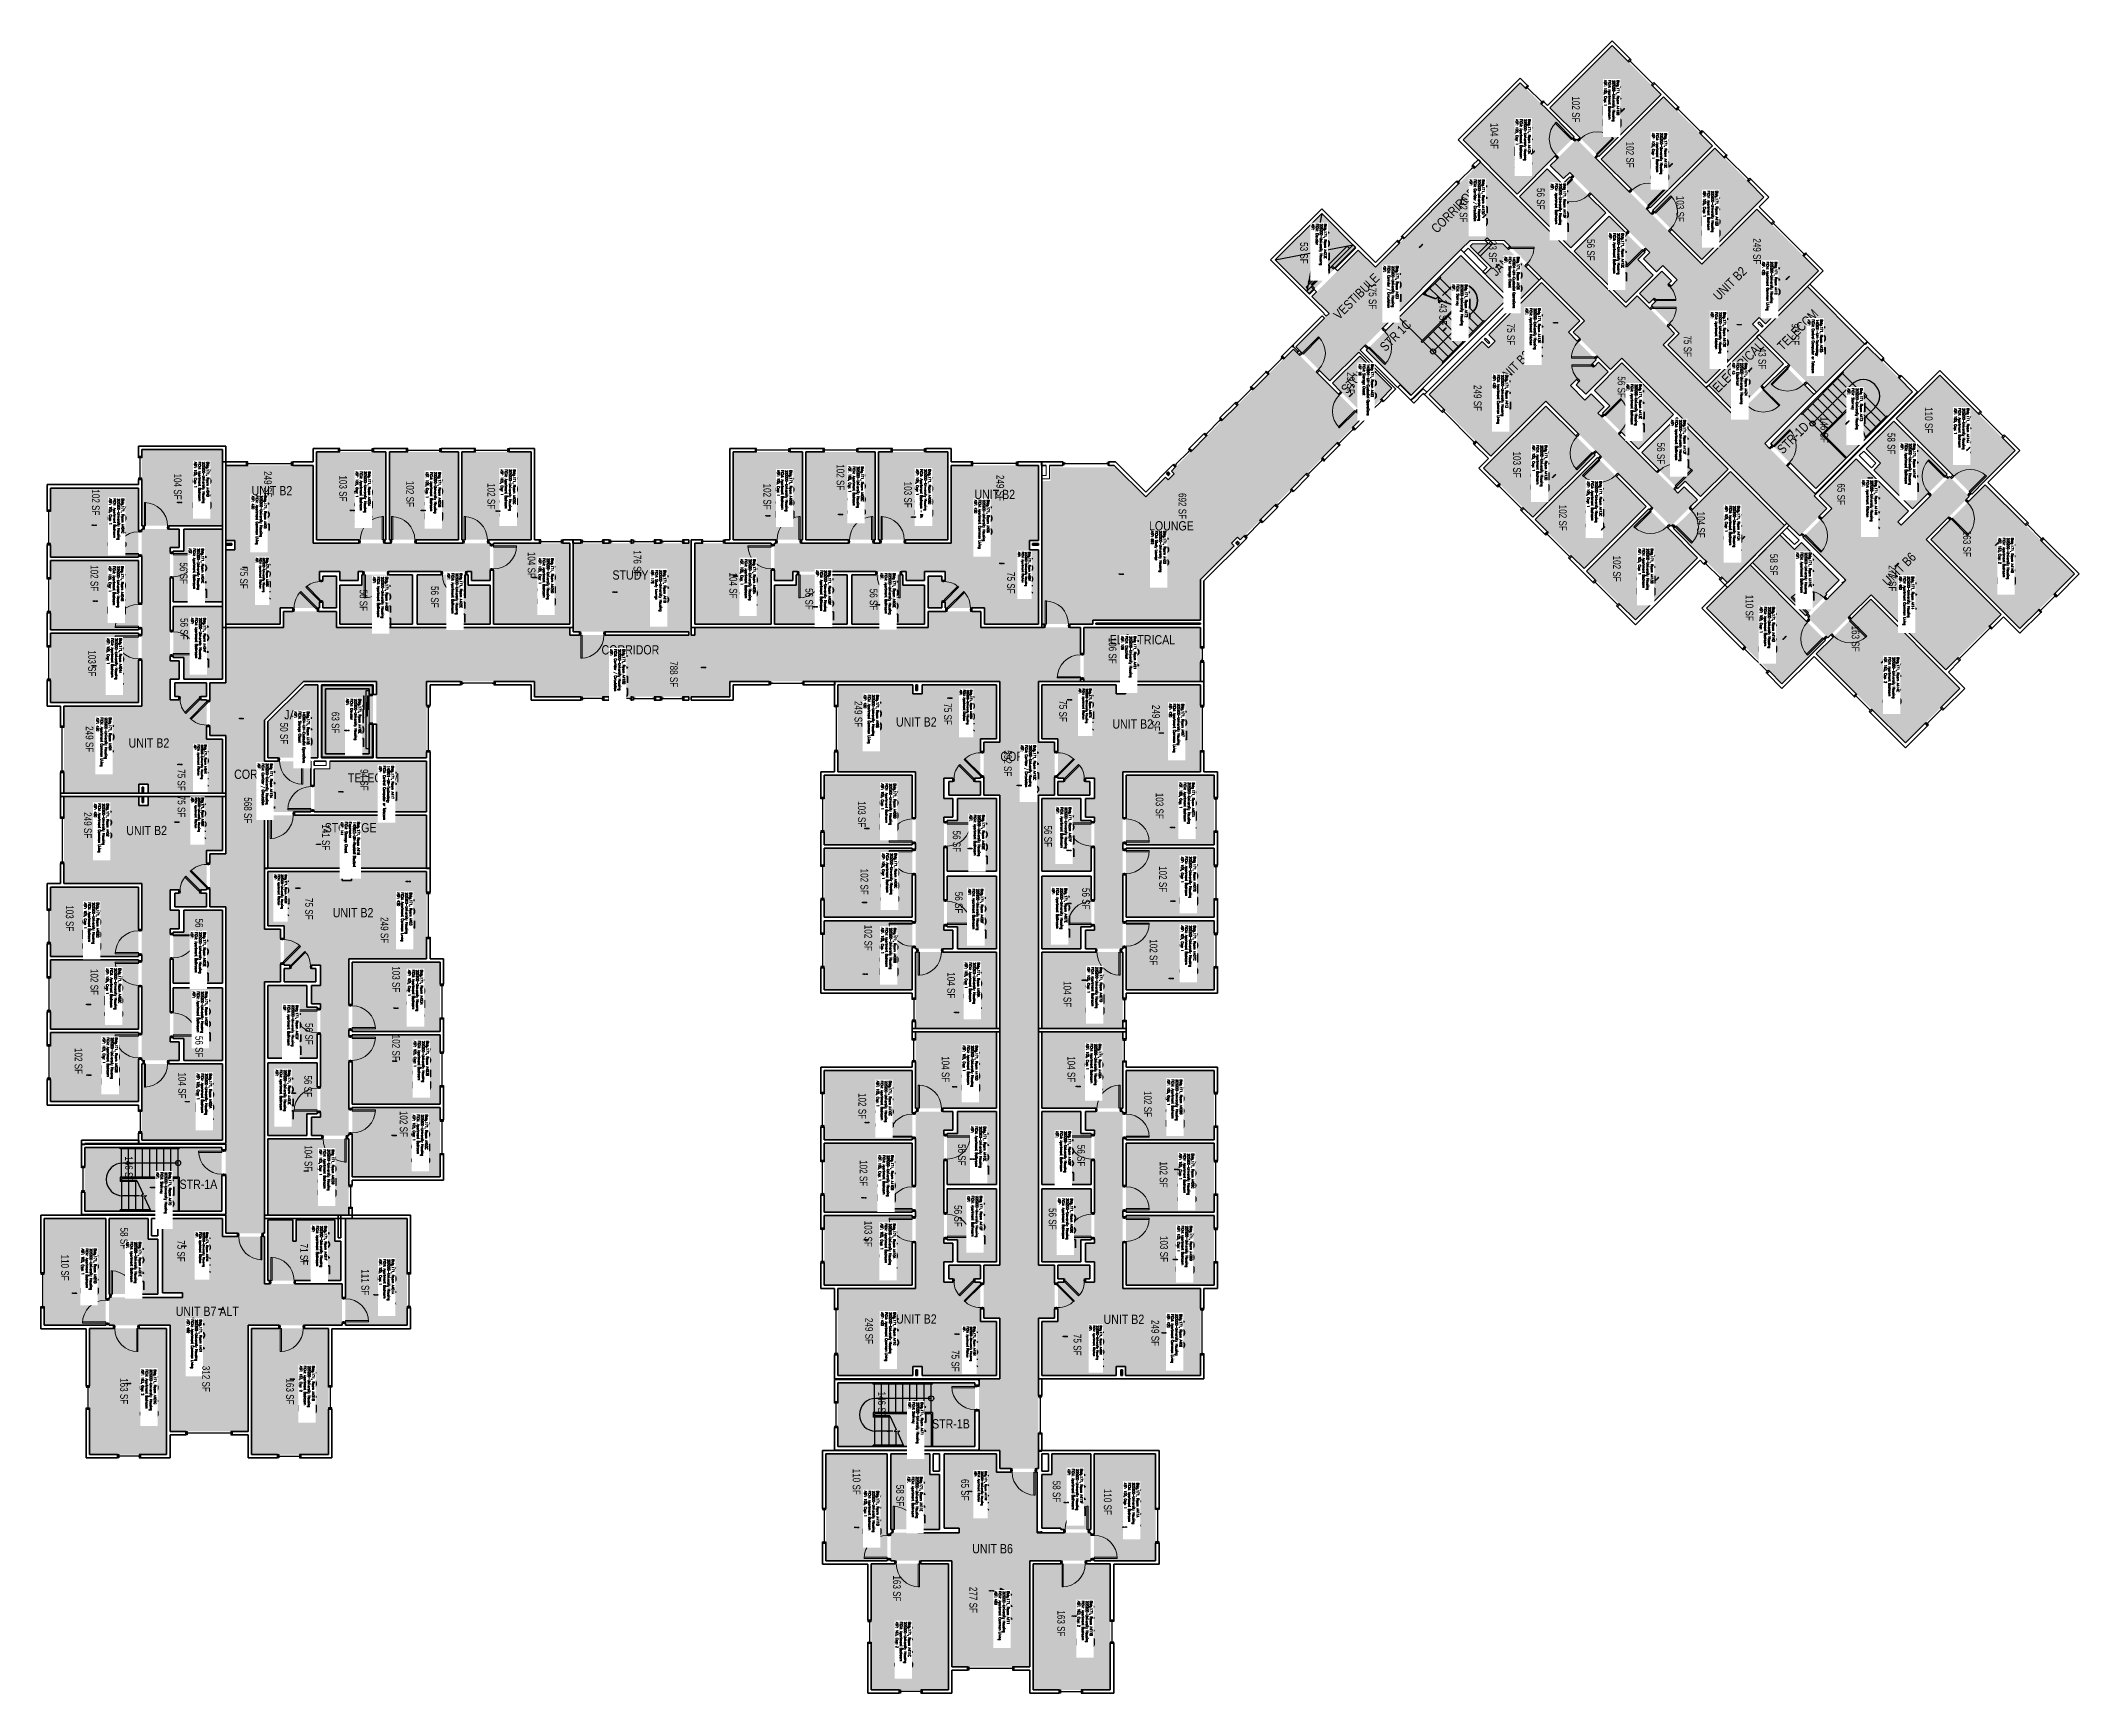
# Model space of a CAD drawing. Header units: inches. Extents: x 88 to 3257, y -489 to 2081.
import ezdxf
from ezdxf.enums import TextEntityAlignment as Align

# ---------------------------------------------------------------- set-up
doc = ezdxf.new("R2010")
doc.units = ezdxf.units.IN
doc.header["$LTSCALE"] = 48
doc.header["$MEASUREMENT"] = 0
for name, color, linetype in [('A-Area-Iden', 1, 'Continuous'), ('A-DOOR', 2, 'Continuous'), ('A-FLOR', 3, 'Continuous'), ('A-GLAZ', 1, 'Continuous'), ('A-IDEN-RNUM', 7, 'Continuous'), ('A-IDEN-SNUM', 4, 'Continuous'), ('A-IDEN-VNUM', 4, 'Continuous'), ('A-WALL', 5, 'Continuous'), ('AREA-TEXT', 3, 'Continuous'), ('Rooms-Category-Color', 7, 'Continuous'), ('Rooms-College-Color', 7, 'Continuous'), ('Rooms-Department-Color', 7, 'Continuous'), ('Rooms-Division-Color', 7, 'Continuous'), ('Rooms-Information', 7, 'Continuous')]:
    doc.layers.add(name, color=color, linetype=linetype)
doc.styles.add('AREA', font='arial.ttf', dxfattribs={"width": 0.75, "height": 12})
doc.styles.add('DIMS', font='ARIALN.TTF')
doc.styles.add('ROOMSNUMBER', font='txt.shx', dxfattribs={"height": 0.03})
doc.styles.add('ROOMVNUMBER', font='simplex.shx', dxfattribs={"width": 0.85})
doc.styles.get("Standard").update_dxf_attribs({"font": 'ARIALN.TTF'})
doc.dimstyles.new('NBA 2004', dxfattribs={"dimscale": 128, "dimtxt": 0.125, "dimasz": 0.09375, "dimexe": 0.125, "dimexo": 0.125, "dimgap": 0.0625, "dimtad": 1, "dimdec": 3, "dimzin": 3, "dimdsep": 46, "dimlunit": 4, "dimtxsty": 'DIMS', "dimblk": 'ARCHTICK', "dimcen": 0.09375, "dimdle": 0.125, "dimclrd": 256, "dimclre": 256, "dimclrt": 2, "dimadec": 0, "dimazin": 0, "dimtfac": 0.75, "dimtdec": 3, "dimtmove": 2, "dimatfit": 2, "dimfxl": 0.125, "dimfrac": 2, "dimtolj": 1, "dimtzin": 0, "dimlwd": -1, "dimlwe": -1, "dimarcsym": 0})
pattern_1 = [(360, (2709.92543, 2428.47092), (2e-14, 0.125), [])]
pattern_2 = [(45, (1039.71383, 1819.33743), (-0.088388348, 0.088388348), [])]
pattern_3 = [(225, (927.60886, 603.73172), (-0.088388348, 0.088388348), [])]
pattern_4 = [(135, (974.48172, 1819.33743), (0.088388348, 0.088388348), [])]
pattern_5 = [(45, (1086.59335, 189.51828), (0.088388348, -0.088388348), [])]
pattern_6 = [(135, (-275.59335, 306.26828), (-0.088388348, -0.088388348), [])]
pattern_7 = [(180, (2387.51437, 824.45906), (-2e-14, -0.125), [])]
pattern_8 = [(135, (927.60886, 480.01828), (-0.088388348, -0.088388348), [])]
pattern_9 = [(45, (2289.79557, 480.01828), (0.088388348, -0.088388348), [])]
pattern_10 = [(315, (2289.79557, 603.73172), (0.088388348, 0.088388348), [])]
pattern_11 = [(225, (-275.59335, 1509.48172), (-0.088388348, 0.088388348), [])]

# ---------------------------------------------------------------- blocks, each defined once
blk = doc.blocks.new('_ArchTick')
at = {"color": 0, "linetype": 'ByBlock', "const_width": 0.15}
blk.add_lwpolyline([(-0.5, -0.5), (0.5, 0.5)], dxfattribs=at)

msp = doc.modelspace()

# ---------------------------------------------------------------- hatches: boundary and pattern name
h = msp.add_hatch()
h.set_pattern_fill('ANSI31', color=256, angle=-45, style=0)
h.set_pattern_definition(pattern_1)
h.paths.add_polyline_path([(2531.4, 1781.2), (2572.9, 1739.6), (2566.4, 1733.1), (2524.9, 1774.7)], flags=9)
h = msp.add_hatch()
h.set_pattern_fill('ANSI31', color=256, angle=-45, style=0)
h.set_pattern_definition(pattern_1)
h.paths.add_polyline_path([(2531.4, 1781.2), (2572.9, 1739.6), (2566.4, 1733.1), (2524.9, 1774.7)], flags=9)
h = msp.add_hatch()
h.set_pattern_fill('ANSI31', color=256, angle=135, style=0)
h.set_pattern_definition(pattern_7)
h.paths.add_polyline_path([(2566, 1471.8), (2524.5, 1513.3), (2531, 1519.8), (2572.6, 1478.3)], flags=9)
h = msp.add_hatch()
h.set_pattern_fill('ANSI31', color=256, angle=135, style=0)
h.set_pattern_definition(pattern_7)
h.paths.add_polyline_path([(2566, 1471.8), (2524.5, 1513.3), (2531, 1519.8), (2572.6, 1478.3)], flags=9)
h = msp.add_hatch()
h.set_pattern_fill('ANSI31', color=256, style=0)
h.set_pattern_definition(pattern_4)
h.paths.add_polyline_path([(643, 1235.4), (584.3, 1235.4), (584.3, 1226.2), (643, 1226.2)], flags=9)
h = msp.add_hatch()
h.set_pattern_fill('ANSI31', color=256, style=0)
h.set_pattern_definition(pattern_4)
h.paths.add_polyline_path([(643, 1235.4), (584.3, 1235.4), (584.3, 1226.2), (643, 1226.2)], flags=9)
h = msp.add_hatch()
h.set_pattern_fill('ANSI31', color=256, style=0)
h.set_pattern_definition(pattern_2)
h.paths.add_polyline_path([(1371.2, 1235.4), (1429.9, 1235.4), (1429.9, 1226.2), (1371.2, 1226.2)], flags=9)
h = msp.add_hatch()
h.set_pattern_fill('ANSI31', color=256, style=0)
h.set_pattern_definition(pattern_2)
h.paths.add_polyline_path([(1371.2, 1235.4), (1429.9, 1235.4), (1429.9, 1226.2), (1371.2, 1226.2)], flags=9)
h = msp.add_hatch()
h.set_pattern_fill('ANSI31', color=256, style=0)
h.set_pattern_definition(pattern_11)
h.paths.add_polyline_path([(308.4, 1178), (308.4, 1119.3), (317.6, 1119.3), (317.6, 1178)], flags=9)
h = msp.add_hatch()
h.set_pattern_fill('ANSI31', color=256, style=0)
h.set_pattern_definition(pattern_11)
h.paths.add_polyline_path([(308.4, 1178), (308.4, 1119.3), (317.6, 1119.3), (317.6, 1178)], flags=9)
h = msp.add_hatch()
h.set_pattern_fill('ANSI31', color=256, angle=90, style=0)
h.set_pattern_definition(pattern_8)
h.paths.add_polyline_path([(1511.6, 811.5), (1511.6, 870.2), (1520.8, 870.2), (1520.8, 811.5)], flags=9)
h = msp.add_hatch()
h.set_pattern_fill('ANSI31', color=256, angle=90, style=0)
h.set_pattern_definition(pattern_8)
h.paths.add_polyline_path([(1511.6, 811.5), (1511.6, 870.2), (1520.8, 870.2), (1520.8, 811.5)], flags=9)
h = msp.add_hatch()
h.set_pattern_fill('ANSI31', color=256, style=0)
h.set_pattern_definition(pattern_9)
h.paths.add_polyline_path([(1705.8, 811.5), (1705.8, 870.2), (1696.6, 870.2), (1696.6, 811.5)], flags=9)
h = msp.add_hatch()
h.set_pattern_fill('ANSI31', color=256, style=0)
h.set_pattern_definition(pattern_9)
h.paths.add_polyline_path([(1705.8, 811.5), (1705.8, 870.2), (1696.6, 870.2), (1696.6, 811.5)], flags=9)
h = msp.add_hatch()
h.set_pattern_fill('ANSI31', color=256, angle=90, style=0)
h.set_pattern_definition(pattern_6)
h.paths.add_polyline_path([(308.4, 637.7), (308.4, 696.5), (317.6, 696.5), (317.6, 637.7)], flags=9)
h = msp.add_hatch()
h.set_pattern_fill('ANSI31', color=256, angle=90, style=0)
h.set_pattern_definition(pattern_6)
h.paths.add_polyline_path([(308.4, 637.7), (308.4, 696.5), (317.6, 696.5), (317.6, 637.7)], flags=9)
h = msp.add_hatch()
h.set_pattern_fill('ANSI31', color=256, style=0)
h.set_pattern_definition(pattern_5)
h.paths.add_polyline_path([(502.6, 521), (502.6, 579.7), (493.4, 579.7), (493.4, 521)], flags=9)
h = msp.add_hatch()
h.set_pattern_fill('ANSI31', color=256, style=0)
h.set_pattern_definition(pattern_5)
h.paths.add_polyline_path([(502.6, 521), (502.6, 579.7), (493.4, 579.7), (493.4, 521)], flags=9)
h = msp.add_hatch()
h.set_pattern_fill('ANSI31', color=256, style=0)
h.set_pattern_definition(pattern_3)
h.paths.add_polyline_path([(1511.6, 272.3), (1511.6, 213.5), (1520.8, 213.5), (1520.8, 272.3)], flags=9)
h = msp.add_hatch()
h.set_pattern_fill('ANSI31', color=256, style=0)
h.set_pattern_definition(pattern_3)
h.paths.add_polyline_path([(1511.6, 272.3), (1511.6, 213.5), (1520.8, 213.5), (1520.8, 272.3)], flags=9)
h = msp.add_hatch()
h.set_pattern_fill('ANSI31', color=256, angle=-90, style=0)
h.set_pattern_definition(pattern_10)
h.paths.add_polyline_path([(1705.8, 272.3), (1705.8, 213.5), (1696.6, 213.5), (1696.6, 272.3)], flags=9)
h = msp.add_hatch()
h.set_pattern_fill('ANSI31', color=256, angle=-90, style=0)
h.set_pattern_definition(pattern_10)
h.paths.add_polyline_path([(1705.8, 272.3), (1705.8, 213.5), (1696.6, 213.5), (1696.6, 272.3)], flags=9)
at = {"layer": 'Rooms-Category-Color', "true_color": 0x728ef3}
for points in [[(2530.6, 2073.1), (2606.7, 1997), (2510, 1900.3), (2433.9, 1976.4)], [(2387.8, 2015.1), (2298.8, 1926.2), (2382.8, 1842.2), (2471.7, 1931.1)], [(2513.7, 1896.6), (2589.8, 1820.5), (2686.5, 1917.2), (2610.4, 1993.3)], [(2768.8, 1640.3), (2709.3, 1699.8), (2635, 1625.4), (2591.7, 1668.6), (2598.1, 1675), (2594.4, 1678.7), (2588, 1672.4), (2573, 1687.3), (2608, 1722.3), (2622.9, 1707.3), (2618.4, 1702.7), (2622.1, 1699), (2631.8, 1708.7), (2609.4, 1731.1), (2599.6, 1721.3), (2579.2, 1741.6), (2589, 1751.4), (2464.6, 1875.9), (2454.8, 1866.1), (2434.4, 1886.4), (2475.4, 1927.4), (2669.9, 1733), (2755.5, 1818.5), (2851.3, 1722.7)], [(2690.2, 1913.5), (2766.6, 1837.1), (2669.9, 1740.4), (2593.5, 1816.8)], [(2386.5, 1838.5), (2466.5, 1758.5), (2520.8, 1812.8), (2464.8, 1868.7), (2453.3, 1857.3), (2429.3, 1881.3)], [(2525.9, 1807.7), (2471.7, 1753.4), (2551.7, 1673.4), (2594.4, 1716.2), (2570.4, 1740.2), (2581.9, 1751.7)], [(2416.9, 1708.4), (2360.6, 1764.8), (2313.5, 1764.8), (2309.9, 1761.2), (2343, 1728.1), (2332.9, 1718), (2379.7, 1671.2)], [(2480.1, 1645.2), (2388.1, 1553.2), (2338.5, 1602.8), (2348.9, 1613.1), (2339, 1623), (2420.7, 1704.7)], [(2617.3, 1607.7), (2709.3, 1699.8), (2758.9, 1650.2), (2748.6, 1639.8), (2758.5, 1629.9), (2676.8, 1548.2)], [(2328.6, 1612.7), (2388.1, 1553.2), (2462.5, 1627.5), (2505.7, 1584.3), (2499.4, 1578), (2503.1, 1574.2), (2509.4, 1580.6), (2524.4, 1565.6), (2489.5, 1530.7), (2474.5, 1545.7), (2479, 1550.2), (2475.3, 1553.9), (2465.7, 1544.2), (2488.1, 1521.8), (2497.9, 1531.6), (2518.2, 1511.3), (2508.4, 1501.5), (2632.9, 1377), (2642.7, 1386.8), (2663, 1366.5), (2622, 1325.5), (2427.5, 1520), (2342, 1434.4), (2246.2, 1530.2)], [(1890.7, 1179.5), (1890.7, 1242.8), (1943.1, 1295.2), (1938.8, 1299.4), (1948.2, 1308.8), (1952.4, 1304.5), (2142, 1494.1), (2035.1, 1600.9), (1845.6, 1411.4), (1849.8, 1407.2), (1840.4, 1397.8), (1836.2, 1402.1), (1805.4, 1371.3), (1759.4, 1417.2), (1657.2, 1417.2), (1657.2, 1396), (1643.9, 1396), (1643.9, 1173.5), (1723, 1173.5), (1723, 1179.5)], [(2188.1, 1540.2), (2145.7, 1497.8), (2095.6, 1547.8), (2138.1, 1590.2)], [(2545.8, 1579.5), (2625.8, 1499.5), (2571.5, 1445.3), (2515.6, 1501.2), (2527, 1512.7), (2503, 1536.8)], [(2972.2, 1492.9), (3089.5, 1375.6), (3157.1, 1443.2), (3039.8, 1560.5)], [(2427.5, 1512.5), (2330.8, 1415.8), (2407.2, 1339.5), (2503.9, 1436.2)], [(2630.9, 1494.4), (2710.9, 1414.4), (2668.1, 1371.6), (2644.1, 1395.7), (2632.6, 1384.2), (2576.6, 1440.1)], [(2968.5, 1489.2), (2925.4, 1446.1), (2948, 1423.4), (2937.5, 1412.9), (2997.6, 1352.7), (3051.3, 1406.4)], [(244.5, 1445), (244.5, 1326.3), (370.3, 1326.3), (370.3, 1445)], [(516.3, 1441.2), (516.3, 1304.5), (624.3, 1304.5), (624.3, 1441.2)], [(629.5, 1441.2), (629.5, 1304.5), (737.1, 1304.5), (737.1, 1441.2)], [(742.4, 1441.2), (742.4, 1304.5), (850, 1304.5), (850, 1441.2)], [(1164.2, 1441.2), (1271.8, 1441.2), (1271.8, 1304.5), (1164.2, 1304.5)], [(1277.1, 1441.2), (1384.7, 1441.2), (1384.7, 1304.5), (1277.1, 1304.5)], [(1389.9, 1441.2), (1497.9, 1441.2), (1497.9, 1304.5), (1389.9, 1304.5)], [(2410.9, 1335.8), (2487, 1259.6), (2583.7, 1356.3), (2507.6, 1432.4)], [(2991, 1348.9), (2933.5, 1291.4), (2852.1, 1372.8), (2909.6, 1430.3)], [(375.5, 1303.6), (459.6, 1303.6), (459.6, 1198.5), (520.8, 1198.5), (520.8, 1207.4), (526, 1207.4), (526, 1198.5), (547.2, 1198.5), (547.2, 1247.9), (526, 1247.9), (526, 1241.4), (520.8, 1241.4), (520.8, 1255.1), (552.5, 1255.1), (552.5, 1241.2), (581.2, 1241.2), (581.2, 1255.1), (757.3, 1255.1), (757.3, 1241.2), (786, 1241.2), (786, 1299.2), (511, 1299.2), (511, 1420.2), (375.5, 1420.2)], [(1638.7, 1303.6), (1554.6, 1303.6), (1554.6, 1198.5), (1493.4, 1198.5), (1493.4, 1207.4), (1488.2, 1207.4), (1488.2, 1198.5), (1467, 1198.5), (1467, 1247.9), (1488.2, 1247.9), (1488.2, 1241.4), (1493.4, 1241.4), (1493.4, 1255.1), (1461.7, 1255.1), (1461.7, 1241.2), (1433, 1241.2), (1433, 1255.1), (1256.9, 1255.1), (1256.9, 1241.2), (1228.2, 1241.2), (1228.2, 1299.2), (1503.2, 1299.2), (1503.2, 1420.2), (1638.7, 1420.2)], [(2714.6, 1410.7), (2798.6, 1326.7), (2709.7, 1237.8), (2625.7, 1321.8)], [(3049.5, 1102.5), (3135.3, 1188.2), (3018.7, 1304.8), (3085.8, 1371.9), (3055, 1402.7), (2979.8, 1327.4), (2974.7, 1332.6), (2933.5, 1291.4), (2871.9, 1353), (2827.2, 1308.3), (2893.5, 1242.1), (2835.1, 1182.8), (2865.9, 1152), (2933, 1219.1)], [(102.5, 1385), (102.5, 1277.4), (239.3, 1277.4), (239.3, 1385)], [(3110.7, 1389.9), (3249.3, 1251.3), (3164.4, 1166.5), (3025.8, 1305.1)], [(2490.7, 1255.9), (2566.8, 1179.8), (2663.5, 1276.5), (2587.4, 1352.6)], [(240.1, 910.5), (240.1, 994.6), (345.3, 994.6), (345.3, 1055.8), (336.3, 1055.8), (336.3, 1061), (345.3, 1061), (345.3, 1082.2), (295.9, 1082.2), (295.9, 1061), (302.3, 1061), (302.3, 1055.8), (288.6, 1055.8), (288.6, 1087.5), (302.5, 1087.5), (302.5, 1116.2), (288.6, 1116.2), (288.6, 1292.3), (302.5, 1292.3), (302.5, 1321), (244.5, 1321), (244.5, 1046), (123.5, 1046), (123.5, 910.5)], [(370.3, 1321), (370.3, 1207.9), (293.5, 1207.9), (293.5, 1287), (309.8, 1287), (309.8, 1321)], [(459.6, 1173.5), (459.6, 1303.6), (389.5, 1303.6), (389.5, 1289), (375.5, 1289), (375.5, 1173.5)], [(1554.6, 1173.5), (1554.6, 1303.6), (1624.7, 1303.6), (1624.7, 1289), (1638.7, 1289), (1638.7, 1173.5)], [(2748.6, 1269.3), (2831.4, 1186.5), (2864.2, 1219.3), (2862.8, 1220.7), (2883.7, 1241.6), (2824.9, 1300.4), (2814, 1289.5), (2791.4, 1312.1)], [(102.5, 1272.1), (102.5, 1164.5), (239.3, 1164.5), (239.3, 1272.1)], [(791.3, 1299.2), (791.3, 1173.5), (910, 1173.5), (910, 1299.2)], [(915.3, 1299.2), (1098.9, 1299.2), (1098.9, 1161.5), (915.3, 1161.5)], [(1104.2, 1173.5), (1104.2, 1299.2), (1222.9, 1299.2), (1222.9, 1173.5)], [(552.5, 1234), (552.5, 1173.5), (665.6, 1173.5), (665.6, 1250.2), (586.5, 1250.2), (586.5, 1234)], [(672.9, 1250.2), (672.9, 1173.5), (786, 1173.5), (786, 1234), (752, 1234), (752, 1250.2)], [(1228.2, 1234), (1228.2, 1173.5), (1341.3, 1173.5), (1341.3, 1250.2), (1262.2, 1250.2), (1262.2, 1234)], [(1348.6, 1250.2), (1348.6, 1173.5), (1461.7, 1173.5), (1461.7, 1234), (1427.7, 1234), (1427.7, 1250.2)], [(2677.2, 1198), (2794.5, 1080.7), (2862.2, 1148.3), (2744.9, 1265.6)], [(2847.8, 1127.1), (2932.7, 1211.9), (3071.3, 1073.3), (2986.4, 988.5)], [(293.5, 1200.6), (370.3, 1200.6), (370.3, 1087.5), (309.8, 1087.5), (309.8, 1121.5), (293.5, 1121.5)], [(102.5, 1051.3), (102.5, 1159.3), (239.3, 1159.3), (239.3, 1051.3)], [(518.5, 965.5), (518.5, 1079), (498, 1079), (440.8, 1021.7), (440.8, 965.5)], [(1443.3, 1079), (1443.3, 994.9), (1548.5, 994.9), (1548.5, 933.7), (1539.5, 933.7), (1539.5, 928.5), (1548.5, 928.5), (1548.5, 907.3), (1499.1, 907.3), (1499.1, 928.5), (1505.5, 928.5), (1505.5, 933.7), (1491.8, 933.7), (1491.8, 902), (1505.7, 902), (1505.7, 873.3), (1491.8, 873.3), (1491.8, 697.3), (1505.7, 697.3), (1505.7, 668.5), (1447.7, 668.5), (1447.7, 943.5), (1326.7, 943.5), (1326.7, 1079)], [(1573.5, 994.9), (1443.3, 994.9), (1443.3, 1065), (1458, 1065), (1458, 1079), (1573.5, 1079)], [(1644, 994.9), (1774.1, 994.9), (1774.1, 1065), (1759.5, 1065), (1759.5, 1079), (1644, 1079)], [(1774.1, 1079), (1774.1, 994.9), (1669, 994.9), (1669, 933.7), (1677.9, 933.7), (1677.9, 928.5), (1669, 928.5), (1669, 907.3), (1718.3, 907.3), (1718.3, 928.5), (1711.9, 928.5), (1711.9, 933.7), (1725.6, 933.7), (1725.6, 902), (1711.7, 902), (1711.7, 873.3), (1725.6, 873.3), (1725.6, 697.3), (1711.7, 697.3), (1711.7, 668.5), (1769.7, 668.5), (1769.7, 943.5), (1890.7, 943.5), (1890.7, 1079)], [(370.3, 994.6), (240.1, 994.6), (240.1, 924.5), (254.8, 924.5), (254.8, 910.5), (370.3, 910.5)], [(1305.7, 938.3), (1305.7, 830.3), (1442.5, 830.3), (1442.5, 938.3)], [(1775, 938.3), (1911.7, 938.3), (1911.7, 830.3), (1775, 830.3)], [(240.1, 905.3), (240.1, 821.1), (345.3, 821.1), (345.3, 760), (336.3, 760), (336.3, 754.7), (345.3, 754.7), (345.3, 733.5), (295.9, 733.5), (295.9, 754.7), (302.3, 754.7), (302.3, 760), (288.6, 760), (288.6, 728.3), (302.5, 728.3), (302.5, 699.5), (288.6, 699.5), (288.6, 523.5), (302.5, 523.5), (302.5, 494.8), (244.5, 494.8), (244.5, 769.8), (123.5, 769.8), (123.5, 905.3)], [(370.3, 821.1), (240.1, 821.1), (240.1, 891.3), (254.8, 891.3), (254.8, 905.3), (370.3, 905.3)], [(1513, 902), (1573.5, 902), (1573.5, 788.9), (1496.7, 788.9), (1496.7, 868), (1513, 868)], [(1644, 902), (1644, 788.9), (1720.7, 788.9), (1720.7, 868), (1704.5, 868), (1704.5, 902)], [(687.5, 876), (687.5, 793.8), (440.8, 793.8), (440.8, 876)], [(1305.7, 825), (1305.7, 717.4), (1442.5, 717.4), (1442.5, 825)], [(1775, 825), (1911.7, 825), (1911.7, 717.4), (1775, 717.4)], [(102.5, 764.5), (102.5, 656.5), (239.3, 656.5), (239.3, 764.5)], [(440.8, 704.4), (570.9, 704.4), (570.9, 774.5), (556.3, 774.5), (556.3, 788.5), (440.8, 788.5)], [(570.9, 788.5), (570.9, 704.4), (465.8, 704.4), (465.8, 643.2), (474.7, 643.2), (474.7, 638), (465.8, 638), (465.8, 616.8), (515.1, 616.8), (515.1, 638), (508.7, 638), (508.7, 643.2), (522.4, 643.2), (522.4, 611.5), (508.5, 611.5), (508.5, 582.8), (522.4, 582.8), (522.4, 406.8), (508.5, 406.8), (508.5, 378), (566.5, 378), (566.5, 653), (687.5, 653), (687.5, 788.5)], [(1573.5, 668.5), (1573.5, 781.6), (1496.7, 781.6), (1496.7, 702.5), (1513, 702.5), (1513, 668.5)], [(1644, 781.6), (1644, 668.5), (1704.5, 668.5), (1704.5, 702.5), (1720.7, 702.5), (1720.7, 781.6)], [(293.5, 694.3), (293.5, 615.1), (370.3, 615.1), (370.3, 728.3), (309.8, 728.3), (309.8, 694.3)], [(1305.7, 712.1), (1305.7, 604.5), (1442.5, 604.5), (1442.5, 712.1)], [(1775, 712.1), (1775, 604.5), (1911.7, 604.5), (1911.7, 712.1)], [(239.3, 543.6), (239.3, 651.3), (102.5, 651.3), (102.5, 543.6)], [(708.5, 539.8), (708.5, 647.8), (571.8, 647.8), (571.8, 539.8)], [(1573.5, 544.5), (1447.7, 544.5), (1447.7, 663.3), (1573.5, 663.3)], [(1644, 544.5), (1644, 663.3), (1769.7, 663.3), (1769.7, 544.5)], [(370.3, 607.9), (293.5, 607.9), (293.5, 528.8), (309.8, 528.8), (309.8, 494.8), (370.3, 494.8)], [(440.8, 611.5), (440.8, 498.4), (517.5, 498.4), (517.5, 577.5), (501.3, 577.5), (501.3, 611.5)], [(1447.7, 539.3), (1573.5, 539.3), (1573.5, 420.5), (1447.7, 420.5)], [(1644, 539.3), (1769.7, 539.3), (1769.7, 420.5), (1644, 420.5)], [(102.5, 538.4), (102.5, 430.8), (239.3, 430.8), (239.3, 538.4)], [(571.8, 426.9), (571.8, 534.5), (708.5, 534.5), (708.5, 426.9)], [(244.5, 370.8), (370.3, 370.8), (370.3, 489.5), (244.5, 489.5)], [(440.8, 491.1), (440.8, 378), (501.3, 378), (501.3, 412), (517.5, 412), (517.5, 491.1)], [(1305.7, 479.3), (1442.5, 479.3), (1442.5, 371.6), (1305.7, 371.6)], [(1775, 479.3), (1911.7, 479.3), (1911.7, 371.6), (1775, 371.6)], [(708.5, 421.6), (708.5, 314), (571.8, 314), (571.8, 421.6)], [(1443.3, 4.8), (1443.3, 88.9), (1548.5, 88.9), (1548.5, 150), (1539.5, 150), (1539.5, 155.3), (1548.5, 155.3), (1548.5, 176.5), (1499.1, 176.5), (1499.1, 155.3), (1505.5, 155.3), (1505.5, 150), (1491.8, 150), (1491.8, 181.7), (1505.7, 181.7), (1505.7, 210.5), (1491.8, 210.5), (1491.8, 386.5), (1505.7, 386.5), (1505.7, 415.3), (1447.7, 415.3), (1447.7, 140.3), (1326.7, 140.3), (1326.7, 4.8)], [(1496.7, 381.3), (1496.7, 302.1), (1573.5, 302.1), (1573.5, 415.3), (1513, 415.3), (1513, 381.3)], [(1644, 415.3), (1644, 302.1), (1720.7, 302.1), (1720.7, 381.3), (1704.5, 381.3), (1704.5, 415.3)], [(1774.1, 4.8), (1774.1, 88.9), (1669, 88.9), (1669, 150), (1677.9, 150), (1677.9, 155.3), (1669, 155.3), (1669, 176.5), (1718.3, 176.5), (1718.3, 155.3), (1711.9, 155.3), (1711.9, 150), (1725.6, 150), (1725.6, 181.7), (1711.7, 181.7), (1711.7, 210.5), (1725.6, 210.5), (1725.6, 386.5), (1711.7, 386.5), (1711.7, 415.3), (1769.7, 415.3), (1769.7, 140.3), (1890.7, 140.3), (1890.7, 4.8)], [(440.8, 372.8), (440.8, 254), (566.5, 254), (566.5, 372.8)], [(1305.7, 366.4), (1442.5, 366.4), (1442.5, 258.8), (1305.7, 258.8)], [(1775, 366.4), (1911.7, 366.4), (1911.7, 258.8), (1775, 258.8)], [(1496.7, 294.9), (1573.5, 294.9), (1573.5, 181.7), (1513, 181.7), (1513, 215.7), (1496.7, 215.7)], [(1644, 294.9), (1644, 181.7), (1704.5, 181.7), (1704.5, 215.7), (1720.7, 215.7), (1720.7, 294.9)], [(92.8, 248.8), (92.8, 82.9), (188.5, 82.9), (188.5, 248.8)], [(193.7, 248.8), (193.7, 131.6), (269.6, 131.6), (269.6, 216.8), (254.7, 216.8), (254.7, 248.8)], [(370.3, 133.6), (276.8, 133.6), (276.8, 248.8), (370.3, 248.8)], [(440.8, 246.8), (440.8, 152.6), (553.9, 152.6), (553.9, 213.8), (544.9, 213.8), (544.9, 246.8), (484.5, 246.8), (484.5, 213.8), (479.3, 213.8), (479.3, 246.8)], [(657.2, 248.8), (657.2, 82.9), (561.2, 82.9), (561.2, 248.8)], [(1305.7, 253.5), (1442.5, 253.5), (1442.5, 145.5), (1305.7, 145.5)], [(1911.7, 145.5), (1775, 145.5), (1775, 253.5), (1911.7, 253.5)], [(288.6, -82), (409.8, -82), (409.8, 82.9), (555.9, 82.9), (555.9, 147.4), (435.5, 147.4), (435.5, 220.8), (370.3, 220.8), (370.3, 133.6), (308, 133.6), (308, 126.4), (193.7, 126.4), (193.7, 82.9), (288.6, 82.9)], [(163.3, -118), (283.3, -118), (283.3, 78), (163.3, 78)], [(415.1, 78), (415.1, -118), (535.1, -118), (535.1, 78)], [(1573.5, 88.9), (1443.3, 88.9), (1443.3, 18.8), (1458, 18.8), (1458, 4.8), (1573.5, 4.8)], [(1644, 88.9), (1774.1, 88.9), (1774.1, 18.8), (1759.5, 18.8), (1759.5, 4.8), (1644, 4.8)], [(1308.1, -117.2), (1403.7, -117.2), (1403.7, -283.1), (1308.1, -283.1)], [(1408.9, -117.2), (1469.9, -117.2), (1469.9, -149.2), (1484.9, -149.2), (1484.9, -232.4), (1484.8, -234.4), (1455.3, -234.4), (1408.9, -234.4)], [(1573.5, -232.4), (1492.1, -232.4), (1492.1, -117.2), (1573.5, -117.2)], [(1659.4, -117.2), (1720, -117.2), (1720, -234.4), (1673.6, -234.4), (1673.6, -232.4), (1644, -232.4), (1644, -149.2), (1659.4, -149.2)], [(1725.2, -117.2), (1820.8, -117.2), (1820.8, -283.1), (1725.2, -283.1)], [(1503.8, -448), (1625.1, -448), (1625.1, -283.1), (1720, -283.1), (1720, -239.6), (1636.7, -239.6), (1636.7, -145.2), (1573.5, -145.2), (1573.5, -232.4), (1515.3, -232.4), (1515.3, -239.6), (1409, -239.6), (1409, -283.1), (1503.8, -283.1)], [(1378.6, -484), (1498.6, -484), (1498.6, -288), (1378.6, -288)], [(1630.3, -288), (1750.3, -288), (1750.3, -484), (1630.3, -484)]]:
    msp.add_hatch(color=171, dxfattribs=at).paths.add_polyline_path(points)
at = {"layer": 'Rooms-Category-Color', "true_color": 0xadadad}
for points in [[(2825.6, 1314.2), (2822.1, 1310.6), (2545.8, 1587), (2528.1, 1569.3), (2469.9, 1627.5), (2487.6, 1645.2), (2362.7, 1770), (2309.6, 1770), (2293.9, 1754.3), (2241.2, 1807), (2325.9, 1891.7), (2551.7, 1666), (2569.3, 1683.6), (2627.5, 1625.4), (2613.6, 1611.5), (2609.9, 1607.7), (2722, 1495.6), (2800.7, 1574.2), (2844.4, 1530.6), (2767.9, 1454.1), (2846.2, 1375.7), (2846.9, 1375), (2844.7, 1372.9), (2864.5, 1353.1), (2825.7, 1314.3)], [(2060.1, 1686.6), (2006.9, 1739.8), (2079, 1811.9), (2132.2, 1758.7)], [(2293.9, 1754.3), (2091.9, 1551.5), (2038.8, 1604.7), (2090.4, 1656.3), (2063.8, 1682.9), (2135.9, 1755), (2162.5, 1728.4), (2241.1, 1807), (2293.9, 1754.3)], [(2295.3, 1746.5), (2365.3, 1676.5), (2217.7, 1529.4), (2148.2, 1599.4)], [(2797, 1577.9), (2722, 1503), (2680.5, 1544.5), (2755.5, 1619.5)], [(2847.1, 1384.1), (2997.7, 1534.7), (2927.7, 1604.7), (2777.1, 1454.1)], [(547.2, 1168.2), (547.2, 1193.2), (464.9, 1193.2), (464.9, 1168.2), (375.5, 1168.2), (375.5, 1082.2), (350.5, 1082.2), (350.5, 999.9), (375.5, 999.9), (375.5, 815.9), (350.5, 815.9), (350.5, 733.5), (375.5, 733.5), (374.9, 226), (435.5, 226), (435.5, 616.8), (460.5, 616.8), (460.5, 699.1), (435.5, 699.1), (435.5, 881.3), (507.5, 881.3), (507.5, 960.2), (435.5, 960.2), (435.5, 1023.9), (495.9, 1084.2), (547.2, 1084.2)], [(547.2, 1084.2), (609.5, 1084.2), (609.5, 965.5), (687.5, 965.5), (687.5, 1084.2), (855.3, 1084.2), (855.3, 1060.3), (1159, 1060.3), (1159, 1084.2), (1578.7, 1084.2), (1704, 1084.2), (1704, 1168.2), (1549.3, 1168.2), (1549.3, 1193.2), (1467, 1193.2), (1467, 1168.2), (1104.2, 1168.2), (1104.2, 1156.3), (910, 1156.3), (910, 1168.2), (547.2, 1168.2), (547.2, 1084.2)], [(1890.7, 1084.2), (1890.7, 1168.2), (1709.2, 1168.2), (1709.2, 1084.2)], [(604.3, 965.5), (523.8, 965.5), (523.8, 1079), (604.3, 1079)], [(1638.7, 1084.2), (1578.7, 1084.2), (1578.7, 989.6), (1553.7, 989.6), (1553.7, 907.3), (1578.7, 907.3), (1578.7, 176.5), (1553.7, 176.5), (1553.7, 94.1), (1578.7, 94.1), (1578.7, -0.5), (1546.3, -0.5), (1546.3, -112), (1578.7, -112), (1578.7, -140), (1638.7, -140), (1638.7, 94.1), (1663.7, 94.1), (1663.7, 176.5), (1638.7, 176.5), (1638.7, 907.3), (1663.7, 907.3), (1663.7, 989.6), (1638.7, 989.6)], [(369, 359.3), (155.9, 359.3), (155.9, 260.3), (369, 260.3)], [(1539.8, -6.7), (1539.8, -105.7), (1326.7, -105.7), (1326.7, -6.7)]]:
    msp.add_hatch(color=253, dxfattribs=at).paths.add_polyline_path(points)
at = {"layer": 'Rooms-Category-Color', "true_color": 0xe3c5e1}
for points in [[(2923.1, 1609.3), (2848.1, 1534.3), (2759.2, 1623.2), (2834.2, 1698.2)], [(687.5, 960.2), (687.5, 881.3), (512.8, 881.3), (512.8, 948.3), (536.8, 948.3), (536.8, 960.2)]]:
    msp.add_hatch(color=254, dxfattribs=at).paths.add_polyline_path(points)
at = {"layer": 'Rooms-College-Color', "true_color": 0xadadad}
for points in [[(2530.6, 2073.1), (2606.7, 1997), (2510, 1900.3), (2433.9, 1976.4)], [(2387.8, 2015.1), (2298.8, 1926.2), (2382.8, 1842.2), (2471.7, 1931.1)], [(2513.7, 1896.6), (2589.8, 1820.5), (2686.5, 1917.2), (2610.4, 1993.3)], [(2768.8, 1640.3), (2709.3, 1699.8), (2635, 1625.4), (2591.7, 1668.6), (2598.1, 1675), (2594.4, 1678.7), (2588, 1672.4), (2573, 1687.3), (2608, 1722.3), (2622.9, 1707.3), (2618.4, 1702.7), (2622.1, 1699), (2631.8, 1708.7), (2609.4, 1731.1), (2599.6, 1721.3), (2579.2, 1741.6), (2589, 1751.4), (2464.6, 1875.9), (2454.8, 1866.1), (2434.4, 1886.4), (2475.4, 1927.4), (2669.9, 1733), (2755.5, 1818.5), (2851.3, 1722.7)], [(2690.2, 1913.5), (2766.6, 1837.1), (2669.9, 1740.4), (2593.5, 1816.8)], [(2825.6, 1314.2), (2822.1, 1310.6), (2545.8, 1587), (2528.1, 1569.3), (2469.9, 1627.5), (2487.6, 1645.2), (2362.7, 1770), (2309.6, 1770), (2293.9, 1754.3), (2241.2, 1807), (2325.9, 1891.7), (2551.7, 1666), (2569.3, 1683.6), (2627.5, 1625.4), (2613.6, 1611.5), (2609.9, 1607.7), (2722, 1495.6), (2800.7, 1574.2), (2844.4, 1530.6), (2767.9, 1454.1), (2846.2, 1375.7), (2846.9, 1375), (2844.7, 1372.9), (2864.5, 1353.1), (2825.7, 1314.3)], [(2386.5, 1838.5), (2466.5, 1758.5), (2520.8, 1812.8), (2464.8, 1868.7), (2453.3, 1857.3), (2429.3, 1881.3)], [(2060.1, 1686.6), (2006.9, 1739.8), (2079, 1811.9), (2132.2, 1758.7)], [(2293.9, 1754.3), (2091.9, 1551.5), (2038.8, 1604.7), (2090.4, 1656.3), (2063.8, 1682.9), (2135.9, 1755), (2162.5, 1728.4), (2241.1, 1807), (2293.9, 1754.3)], [(2525.9, 1807.7), (2471.7, 1753.4), (2551.7, 1673.4), (2594.4, 1716.2), (2570.4, 1740.2), (2581.9, 1751.7)], [(2295.3, 1746.5), (2365.3, 1676.5), (2217.7, 1529.4), (2148.2, 1599.4)], [(2416.9, 1708.4), (2360.6, 1764.8), (2313.5, 1764.8), (2309.9, 1761.2), (2343, 1728.1), (2332.9, 1718), (2379.7, 1671.2)], [(2480.1, 1645.2), (2388.1, 1553.2), (2338.5, 1602.8), (2348.9, 1613.1), (2339, 1623), (2420.7, 1704.7)], [(2617.3, 1607.7), (2709.3, 1699.8), (2758.9, 1650.2), (2748.6, 1639.8), (2758.5, 1629.9), (2676.8, 1548.2)], [(2923.1, 1609.3), (2848.1, 1534.3), (2759.2, 1623.2), (2834.2, 1698.2)], [(2328.6, 1612.7), (2388.1, 1553.2), (2462.5, 1627.5), (2505.7, 1584.3), (2499.4, 1578), (2503.1, 1574.2), (2509.4, 1580.6), (2524.4, 1565.6), (2489.5, 1530.7), (2474.5, 1545.7), (2479, 1550.2), (2475.3, 1553.9), (2465.7, 1544.2), (2488.1, 1521.8), (2497.9, 1531.6), (2518.2, 1511.3), (2508.4, 1501.5), (2632.9, 1377), (2642.7, 1386.8), (2663, 1366.5), (2622, 1325.5), (2427.5, 1520), (2342, 1434.4), (2246.2, 1530.2)], [(2797, 1577.9), (2722, 1503), (2680.5, 1544.5), (2755.5, 1619.5)], [(1890.7, 1179.5), (1890.7, 1242.8), (1943.1, 1295.2), (1938.8, 1299.4), (1948.2, 1308.8), (1952.4, 1304.5), (2142, 1494.1), (2035.1, 1600.9), (1845.6, 1411.4), (1849.8, 1407.2), (1840.4, 1397.8), (1836.2, 1402.1), (1805.4, 1371.3), (1759.4, 1417.2), (1657.2, 1417.2), (1657.2, 1396), (1643.9, 1396), (1643.9, 1173.5), (1723, 1173.5), (1723, 1179.5)], [(2188.1, 1540.2), (2145.7, 1497.8), (2095.6, 1547.8), (2138.1, 1590.2)], [(2847.1, 1384.1), (2997.7, 1534.7), (2927.7, 1604.7), (2777.1, 1454.1)], [(2545.8, 1579.5), (2625.8, 1499.5), (2571.5, 1445.3), (2515.6, 1501.2), (2527, 1512.7), (2503, 1536.8)], [(2972.2, 1492.9), (3089.5, 1375.6), (3157.1, 1443.2), (3039.8, 1560.5)], [(2427.5, 1512.5), (2330.8, 1415.8), (2407.2, 1339.5), (2503.9, 1436.2)], [(2630.9, 1494.4), (2710.9, 1414.4), (2668.1, 1371.6), (2644.1, 1395.7), (2632.6, 1384.2), (2576.6, 1440.1)], [(2968.5, 1489.2), (2925.4, 1446.1), (2948, 1423.4), (2937.5, 1412.9), (2997.6, 1352.7), (3051.3, 1406.4)], [(244.5, 1445), (244.5, 1326.3), (370.3, 1326.3), (370.3, 1445)], [(516.3, 1441.2), (516.3, 1304.5), (624.3, 1304.5), (624.3, 1441.2)], [(629.5, 1441.2), (629.5, 1304.5), (737.1, 1304.5), (737.1, 1441.2)], [(742.4, 1441.2), (742.4, 1304.5), (850, 1304.5), (850, 1441.2)], [(1164.2, 1441.2), (1271.8, 1441.2), (1271.8, 1304.5), (1164.2, 1304.5)], [(1277.1, 1441.2), (1384.7, 1441.2), (1384.7, 1304.5), (1277.1, 1304.5)], [(1389.9, 1441.2), (1497.9, 1441.2), (1497.9, 1304.5), (1389.9, 1304.5)], [(2410.9, 1335.8), (2487, 1259.6), (2583.7, 1356.3), (2507.6, 1432.4)], [(2991, 1348.9), (2933.5, 1291.4), (2852.1, 1372.8), (2909.6, 1430.3)], [(375.5, 1303.6), (459.6, 1303.6), (459.6, 1198.5), (520.8, 1198.5), (520.8, 1207.4), (526, 1207.4), (526, 1198.5), (547.2, 1198.5), (547.2, 1247.9), (526, 1247.9), (526, 1241.4), (520.8, 1241.4), (520.8, 1255.1), (552.5, 1255.1), (552.5, 1241.2), (581.2, 1241.2), (581.2, 1255.1), (757.3, 1255.1), (757.3, 1241.2), (786, 1241.2), (786, 1299.2), (511, 1299.2), (511, 1420.2), (375.5, 1420.2)], [(1638.7, 1303.6), (1554.6, 1303.6), (1554.6, 1198.5), (1493.4, 1198.5), (1493.4, 1207.4), (1488.2, 1207.4), (1488.2, 1198.5), (1467, 1198.5), (1467, 1247.9), (1488.2, 1247.9), (1488.2, 1241.4), (1493.4, 1241.4), (1493.4, 1255.1), (1461.7, 1255.1), (1461.7, 1241.2), (1433, 1241.2), (1433, 1255.1), (1256.9, 1255.1), (1256.9, 1241.2), (1228.2, 1241.2), (1228.2, 1299.2), (1503.2, 1299.2), (1503.2, 1420.2), (1638.7, 1420.2)], [(2714.6, 1410.7), (2798.6, 1326.7), (2709.7, 1237.8), (2625.7, 1321.8)], [(3049.5, 1102.5), (3135.3, 1188.2), (3018.7, 1304.8), (3085.8, 1371.9), (3055, 1402.7), (2979.8, 1327.4), (2974.7, 1332.6), (2933.5, 1291.4), (2871.9, 1353), (2827.2, 1308.3), (2893.5, 1242.1), (2835.1, 1182.8), (2865.9, 1152), (2933, 1219.1)], [(102.5, 1385), (102.5, 1277.4), (239.3, 1277.4), (239.3, 1385)], [(3110.7, 1389.9), (3249.3, 1251.3), (3164.4, 1166.5), (3025.8, 1305.1)], [(2490.7, 1255.9), (2566.8, 1179.8), (2663.5, 1276.5), (2587.4, 1352.6)], [(240.1, 910.5), (240.1, 994.6), (345.3, 994.6), (345.3, 1055.8), (336.3, 1055.8), (336.3, 1061), (345.3, 1061), (345.3, 1082.2), (295.9, 1082.2), (295.9, 1061), (302.3, 1061), (302.3, 1055.8), (288.6, 1055.8), (288.6, 1087.5), (302.5, 1087.5), (302.5, 1116.2), (288.6, 1116.2), (288.6, 1292.3), (302.5, 1292.3), (302.5, 1321), (244.5, 1321), (244.5, 1046), (123.5, 1046), (123.5, 910.5)], [(370.3, 1321), (370.3, 1207.9), (293.5, 1207.9), (293.5, 1287), (309.8, 1287), (309.8, 1321)], [(459.6, 1173.5), (459.6, 1303.6), (389.5, 1303.6), (389.5, 1289), (375.5, 1289), (375.5, 1173.5)], [(1554.6, 1173.5), (1554.6, 1303.6), (1624.7, 1303.6), (1624.7, 1289), (1638.7, 1289), (1638.7, 1173.5)], [(2748.6, 1269.3), (2831.4, 1186.5), (2864.2, 1219.3), (2862.8, 1220.7), (2883.7, 1241.6), (2824.9, 1300.4), (2814, 1289.5), (2791.4, 1312.1)], [(102.5, 1272.1), (102.5, 1164.5), (239.3, 1164.5), (239.3, 1272.1)], [(791.3, 1299.2), (791.3, 1173.5), (910, 1173.5), (910, 1299.2)], [(915.3, 1299.2), (1098.9, 1299.2), (1098.9, 1161.5), (915.3, 1161.5)], [(1104.2, 1173.5), (1104.2, 1299.2), (1222.9, 1299.2), (1222.9, 1173.5)], [(552.5, 1234), (552.5, 1173.5), (665.6, 1173.5), (665.6, 1250.2), (586.5, 1250.2), (586.5, 1234)], [(672.9, 1250.2), (672.9, 1173.5), (786, 1173.5), (786, 1234), (752, 1234), (752, 1250.2)], [(1228.2, 1234), (1228.2, 1173.5), (1341.3, 1173.5), (1341.3, 1250.2), (1262.2, 1250.2), (1262.2, 1234)], [(1348.6, 1250.2), (1348.6, 1173.5), (1461.7, 1173.5), (1461.7, 1234), (1427.7, 1234), (1427.7, 1250.2)], [(2677.2, 1198), (2794.5, 1080.7), (2862.2, 1148.3), (2744.9, 1265.6)], [(2847.8, 1127.1), (2932.7, 1211.9), (3071.3, 1073.3), (2986.4, 988.5)], [(293.5, 1200.6), (370.3, 1200.6), (370.3, 1087.5), (309.8, 1087.5), (309.8, 1121.5), (293.5, 1121.5)], [(547.2, 1168.2), (547.2, 1193.2), (464.9, 1193.2), (464.9, 1168.2), (375.5, 1168.2), (375.5, 1082.2), (350.5, 1082.2), (350.5, 999.9), (375.5, 999.9), (375.5, 815.9), (350.5, 815.9), (350.5, 733.5), (375.5, 733.5), (374.9, 226), (435.5, 226), (435.5, 616.8), (460.5, 616.8), (460.5, 699.1), (435.5, 699.1), (435.5, 881.3), (507.5, 881.3), (507.5, 960.2), (435.5, 960.2), (435.5, 1023.9), (495.9, 1084.2), (547.2, 1084.2)], [(547.2, 1084.2), (609.5, 1084.2), (609.5, 965.5), (687.5, 965.5), (687.5, 1084.2), (855.3, 1084.2), (855.3, 1060.3), (1159, 1060.3), (1159, 1084.2), (1578.7, 1084.2), (1704, 1084.2), (1704, 1168.2), (1549.3, 1168.2), (1549.3, 1193.2), (1467, 1193.2), (1467, 1168.2), (1104.2, 1168.2), (1104.2, 1156.3), (910, 1156.3), (910, 1168.2), (547.2, 1168.2), (547.2, 1084.2)], [(102.5, 1051.3), (102.5, 1159.3), (239.3, 1159.3), (239.3, 1051.3)], [(1890.7, 1084.2), (1890.7, 1168.2), (1709.2, 1168.2), (1709.2, 1084.2)], [(518.5, 965.5), (518.5, 1079), (498, 1079), (440.8, 1021.7), (440.8, 965.5)], [(604.3, 965.5), (523.8, 965.5), (523.8, 1079), (604.3, 1079)], [(1443.3, 1079), (1443.3, 994.9), (1548.5, 994.9), (1548.5, 933.7), (1539.5, 933.7), (1539.5, 928.5), (1548.5, 928.5), (1548.5, 907.3), (1499.1, 907.3), (1499.1, 928.5), (1505.5, 928.5), (1505.5, 933.7), (1491.8, 933.7), (1491.8, 902), (1505.7, 902), (1505.7, 873.3), (1491.8, 873.3), (1491.8, 697.3), (1505.7, 697.3), (1505.7, 668.5), (1447.7, 668.5), (1447.7, 943.5), (1326.7, 943.5), (1326.7, 1079)], [(1573.5, 994.9), (1443.3, 994.9), (1443.3, 1065), (1458, 1065), (1458, 1079), (1573.5, 1079)], [(1638.7, 1084.2), (1578.7, 1084.2), (1578.7, 989.6), (1553.7, 989.6), (1553.7, 907.3), (1578.7, 907.3), (1578.7, 176.5), (1553.7, 176.5), (1553.7, 94.1), (1578.7, 94.1), (1578.7, -0.5), (1546.3, -0.5), (1546.3, -112), (1578.7, -112), (1578.7, -140), (1638.7, -140), (1638.7, 94.1), (1663.7, 94.1), (1663.7, 176.5), (1638.7, 176.5), (1638.7, 907.3), (1663.7, 907.3), (1663.7, 989.6), (1638.7, 989.6)], [(1644, 994.9), (1774.1, 994.9), (1774.1, 1065), (1759.5, 1065), (1759.5, 1079), (1644, 1079)], [(1774.1, 1079), (1774.1, 994.9), (1669, 994.9), (1669, 933.7), (1677.9, 933.7), (1677.9, 928.5), (1669, 928.5), (1669, 907.3), (1718.3, 907.3), (1718.3, 928.5), (1711.9, 928.5), (1711.9, 933.7), (1725.6, 933.7), (1725.6, 902), (1711.7, 902), (1711.7, 873.3), (1725.6, 873.3), (1725.6, 697.3), (1711.7, 697.3), (1711.7, 668.5), (1769.7, 668.5), (1769.7, 943.5), (1890.7, 943.5), (1890.7, 1079)], [(370.3, 994.6), (240.1, 994.6), (240.1, 924.5), (254.8, 924.5), (254.8, 910.5), (370.3, 910.5)], [(687.5, 960.2), (687.5, 881.3), (512.8, 881.3), (512.8, 948.3), (536.8, 948.3), (536.8, 960.2)], [(1305.7, 938.3), (1305.7, 830.3), (1442.5, 830.3), (1442.5, 938.3)], [(1775, 938.3), (1911.7, 938.3), (1911.7, 830.3), (1775, 830.3)], [(240.1, 905.3), (240.1, 821.1), (345.3, 821.1), (345.3, 760), (336.3, 760), (336.3, 754.7), (345.3, 754.7), (345.3, 733.5), (295.9, 733.5), (295.9, 754.7), (302.3, 754.7), (302.3, 760), (288.6, 760), (288.6, 728.3), (302.5, 728.3), (302.5, 699.5), (288.6, 699.5), (288.6, 523.5), (302.5, 523.5), (302.5, 494.8), (244.5, 494.8), (244.5, 769.8), (123.5, 769.8), (123.5, 905.3)], [(370.3, 821.1), (240.1, 821.1), (240.1, 891.3), (254.8, 891.3), (254.8, 905.3), (370.3, 905.3)], [(1513, 902), (1573.5, 902), (1573.5, 788.9), (1496.7, 788.9), (1496.7, 868), (1513, 868)], [(1644, 902), (1644, 788.9), (1720.7, 788.9), (1720.7, 868), (1704.5, 868), (1704.5, 902)], [(687.5, 876), (687.5, 793.8), (440.8, 793.8), (440.8, 876)], [(1305.7, 825), (1305.7, 717.4), (1442.5, 717.4), (1442.5, 825)], [(1775, 825), (1911.7, 825), (1911.7, 717.4), (1775, 717.4)], [(102.5, 764.5), (102.5, 656.5), (239.3, 656.5), (239.3, 764.5)], [(440.8, 704.4), (570.9, 704.4), (570.9, 774.5), (556.3, 774.5), (556.3, 788.5), (440.8, 788.5)], [(570.9, 788.5), (570.9, 704.4), (465.8, 704.4), (465.8, 643.2), (474.7, 643.2), (474.7, 638), (465.8, 638), (465.8, 616.8), (515.1, 616.8), (515.1, 638), (508.7, 638), (508.7, 643.2), (522.4, 643.2), (522.4, 611.5), (508.5, 611.5), (508.5, 582.8), (522.4, 582.8), (522.4, 406.8), (508.5, 406.8), (508.5, 378), (566.5, 378), (566.5, 653), (687.5, 653), (687.5, 788.5)], [(1573.5, 668.5), (1573.5, 781.6), (1496.7, 781.6), (1496.7, 702.5), (1513, 702.5), (1513, 668.5)], [(1644, 781.6), (1644, 668.5), (1704.5, 668.5), (1704.5, 702.5), (1720.7, 702.5), (1720.7, 781.6)], [(293.5, 694.3), (293.5, 615.1), (370.3, 615.1), (370.3, 728.3), (309.8, 728.3), (309.8, 694.3)], [(1305.7, 712.1), (1305.7, 604.5), (1442.5, 604.5), (1442.5, 712.1)], [(1775, 712.1), (1775, 604.5), (1911.7, 604.5), (1911.7, 712.1)], [(239.3, 543.6), (239.3, 651.3), (102.5, 651.3), (102.5, 543.6)], [(708.5, 539.8), (708.5, 647.8), (571.8, 647.8), (571.8, 539.8)], [(1573.5, 544.5), (1447.7, 544.5), (1447.7, 663.3), (1573.5, 663.3)], [(1644, 544.5), (1644, 663.3), (1769.7, 663.3), (1769.7, 544.5)], [(370.3, 607.9), (293.5, 607.9), (293.5, 528.8), (309.8, 528.8), (309.8, 494.8), (370.3, 494.8)], [(440.8, 611.5), (440.8, 498.4), (517.5, 498.4), (517.5, 577.5), (501.3, 577.5), (501.3, 611.5)], [(1447.7, 539.3), (1573.5, 539.3), (1573.5, 420.5), (1447.7, 420.5)], [(1644, 539.3), (1769.7, 539.3), (1769.7, 420.5), (1644, 420.5)], [(102.5, 538.4), (102.5, 430.8), (239.3, 430.8), (239.3, 538.4)], [(571.8, 426.9), (571.8, 534.5), (708.5, 534.5), (708.5, 426.9)], [(244.5, 370.8), (370.3, 370.8), (370.3, 489.5), (244.5, 489.5)], [(440.8, 491.1), (440.8, 378), (501.3, 378), (501.3, 412), (517.5, 412), (517.5, 491.1)], [(1305.7, 479.3), (1442.5, 479.3), (1442.5, 371.6), (1305.7, 371.6)], [(1775, 479.3), (1911.7, 479.3), (1911.7, 371.6), (1775, 371.6)], [(708.5, 421.6), (708.5, 314), (571.8, 314), (571.8, 421.6)], [(1443.3, 4.8), (1443.3, 88.9), (1548.5, 88.9), (1548.5, 150), (1539.5, 150), (1539.5, 155.3), (1548.5, 155.3), (1548.5, 176.5), (1499.1, 176.5), (1499.1, 155.3), (1505.5, 155.3), (1505.5, 150), (1491.8, 150), (1491.8, 181.7), (1505.7, 181.7), (1505.7, 210.5), (1491.8, 210.5), (1491.8, 386.5), (1505.7, 386.5), (1505.7, 415.3), (1447.7, 415.3), (1447.7, 140.3), (1326.7, 140.3), (1326.7, 4.8)], [(1496.7, 381.3), (1496.7, 302.1), (1573.5, 302.1), (1573.5, 415.3), (1513, 415.3), (1513, 381.3)], [(1644, 415.3), (1644, 302.1), (1720.7, 302.1), (1720.7, 381.3), (1704.5, 381.3), (1704.5, 415.3)], [(1774.1, 4.8), (1774.1, 88.9), (1669, 88.9), (1669, 150), (1677.9, 150), (1677.9, 155.3), (1669, 155.3), (1669, 176.5), (1718.3, 176.5), (1718.3, 155.3), (1711.9, 155.3), (1711.9, 150), (1725.6, 150), (1725.6, 181.7), (1711.7, 181.7), (1711.7, 210.5), (1725.6, 210.5), (1725.6, 386.5), (1711.7, 386.5), (1711.7, 415.3), (1769.7, 415.3), (1769.7, 140.3), (1890.7, 140.3), (1890.7, 4.8)], [(369, 359.3), (155.9, 359.3), (155.9, 260.3), (369, 260.3)], [(440.8, 372.8), (440.8, 254), (566.5, 254), (566.5, 372.8)], [(1305.7, 366.4), (1442.5, 366.4), (1442.5, 258.8), (1305.7, 258.8)], [(1775, 366.4), (1911.7, 366.4), (1911.7, 258.8), (1775, 258.8)], [(1496.7, 294.9), (1573.5, 294.9), (1573.5, 181.7), (1513, 181.7), (1513, 215.7), (1496.7, 215.7)], [(1644, 294.9), (1644, 181.7), (1704.5, 181.7), (1704.5, 215.7), (1720.7, 215.7), (1720.7, 294.9)], [(92.8, 248.8), (92.8, 82.9), (188.5, 82.9), (188.5, 248.8)], [(193.7, 248.8), (193.7, 131.6), (269.6, 131.6), (269.6, 216.8), (254.7, 216.8), (254.7, 248.8)], [(370.3, 133.6), (276.8, 133.6), (276.8, 248.8), (370.3, 248.8)], [(440.8, 246.8), (440.8, 152.6), (553.9, 152.6), (553.9, 213.8), (544.9, 213.8), (544.9, 246.8), (484.5, 246.8), (484.5, 213.8), (479.3, 213.8), (479.3, 246.8)], [(657.2, 248.8), (657.2, 82.9), (561.2, 82.9), (561.2, 248.8)], [(1305.7, 253.5), (1442.5, 253.5), (1442.5, 145.5), (1305.7, 145.5)], [(1911.7, 145.5), (1775, 145.5), (1775, 253.5), (1911.7, 253.5)], [(288.6, -82), (409.8, -82), (409.8, 82.9), (555.9, 82.9), (555.9, 147.4), (435.5, 147.4), (435.5, 220.8), (370.3, 220.8), (370.3, 133.6), (308, 133.6), (308, 126.4), (193.7, 126.4), (193.7, 82.9), (288.6, 82.9)], [(163.3, -118), (283.3, -118), (283.3, 78), (163.3, 78)], [(415.1, 78), (415.1, -118), (535.1, -118), (535.1, 78)], [(1573.5, 88.9), (1443.3, 88.9), (1443.3, 18.8), (1458, 18.8), (1458, 4.8), (1573.5, 4.8)], [(1644, 88.9), (1774.1, 88.9), (1774.1, 18.8), (1759.5, 18.8), (1759.5, 4.8), (1644, 4.8)], [(1539.8, -6.7), (1539.8, -105.7), (1326.7, -105.7), (1326.7, -6.7)], [(1308.1, -117.2), (1403.7, -117.2), (1403.7, -283.1), (1308.1, -283.1)], [(1408.9, -117.2), (1469.9, -117.2), (1469.9, -149.2), (1484.9, -149.2), (1484.9, -232.4), (1484.8, -234.4), (1455.3, -234.4), (1408.9, -234.4)], [(1573.5, -232.4), (1492.1, -232.4), (1492.1, -117.2), (1573.5, -117.2)], [(1659.4, -117.2), (1720, -117.2), (1720, -234.4), (1673.6, -234.4), (1673.6, -232.4), (1644, -232.4), (1644, -149.2), (1659.4, -149.2)], [(1725.2, -117.2), (1820.8, -117.2), (1820.8, -283.1), (1725.2, -283.1)], [(1503.8, -448), (1625.1, -448), (1625.1, -283.1), (1720, -283.1), (1720, -239.6), (1636.7, -239.6), (1636.7, -145.2), (1573.5, -145.2), (1573.5, -232.4), (1515.3, -232.4), (1515.3, -239.6), (1409, -239.6), (1409, -283.1), (1503.8, -283.1)], [(1378.6, -484), (1498.6, -484), (1498.6, -288), (1378.6, -288)], [(1630.3, -288), (1750.3, -288), (1750.3, -484), (1630.3, -484)]]:
    msp.add_hatch(color=253, dxfattribs=at).paths.add_polyline_path(points)
at = {"layer": 'Rooms-Department-Color', "true_color": 0x604aed}
for points in [[(2530.6, 2073.1), (2606.7, 1997), (2510, 1900.3), (2433.9, 1976.4)], [(2387.8, 2015.1), (2298.8, 1926.2), (2382.8, 1842.2), (2471.7, 1931.1)], [(2513.7, 1896.6), (2589.8, 1820.5), (2686.5, 1917.2), (2610.4, 1993.3)], [(2768.8, 1640.3), (2709.3, 1699.8), (2635, 1625.4), (2591.7, 1668.6), (2598.1, 1675), (2594.4, 1678.7), (2588, 1672.4), (2573, 1687.3), (2608, 1722.3), (2622.9, 1707.3), (2618.4, 1702.7), (2622.1, 1699), (2631.8, 1708.7), (2609.4, 1731.1), (2599.6, 1721.3), (2579.2, 1741.6), (2589, 1751.4), (2464.6, 1875.9), (2454.8, 1866.1), (2434.4, 1886.4), (2475.4, 1927.4), (2669.9, 1733), (2755.5, 1818.5), (2851.3, 1722.7)], [(2690.2, 1913.5), (2766.6, 1837.1), (2669.9, 1740.4), (2593.5, 1816.8)], [(2386.5, 1838.5), (2466.5, 1758.5), (2520.8, 1812.8), (2464.8, 1868.7), (2453.3, 1857.3), (2429.3, 1881.3)], [(2525.9, 1807.7), (2471.7, 1753.4), (2551.7, 1673.4), (2594.4, 1716.2), (2570.4, 1740.2), (2581.9, 1751.7)], [(2416.9, 1708.4), (2360.6, 1764.8), (2313.5, 1764.8), (2309.9, 1761.2), (2343, 1728.1), (2332.9, 1718), (2379.7, 1671.2)], [(2480.1, 1645.2), (2388.1, 1553.2), (2338.5, 1602.8), (2348.9, 1613.1), (2339, 1623), (2420.7, 1704.7)], [(2617.3, 1607.7), (2709.3, 1699.8), (2758.9, 1650.2), (2748.6, 1639.8), (2758.5, 1629.9), (2676.8, 1548.2)], [(2923.1, 1609.3), (2848.1, 1534.3), (2759.2, 1623.2), (2834.2, 1698.2)], [(2328.6, 1612.7), (2388.1, 1553.2), (2462.5, 1627.5), (2505.7, 1584.3), (2499.4, 1578), (2503.1, 1574.2), (2509.4, 1580.6), (2524.4, 1565.6), (2489.5, 1530.7), (2474.5, 1545.7), (2479, 1550.2), (2475.3, 1553.9), (2465.7, 1544.2), (2488.1, 1521.8), (2497.9, 1531.6), (2518.2, 1511.3), (2508.4, 1501.5), (2632.9, 1377), (2642.7, 1386.8), (2663, 1366.5), (2622, 1325.5), (2427.5, 1520), (2342, 1434.4), (2246.2, 1530.2)], [(1890.7, 1179.5), (1890.7, 1242.8), (1943.1, 1295.2), (1938.8, 1299.4), (1948.2, 1308.8), (1952.4, 1304.5), (2142, 1494.1), (2035.1, 1600.9), (1845.6, 1411.4), (1849.8, 1407.2), (1840.4, 1397.8), (1836.2, 1402.1), (1805.4, 1371.3), (1759.4, 1417.2), (1657.2, 1417.2), (1657.2, 1396), (1643.9, 1396), (1643.9, 1173.5), (1723, 1173.5), (1723, 1179.5)], [(2188.1, 1540.2), (2145.7, 1497.8), (2095.6, 1547.8), (2138.1, 1590.2)], [(2545.8, 1579.5), (2625.8, 1499.5), (2571.5, 1445.3), (2515.6, 1501.2), (2527, 1512.7), (2503, 1536.8)], [(2972.2, 1492.9), (3089.5, 1375.6), (3157.1, 1443.2), (3039.8, 1560.5)], [(2427.5, 1512.5), (2330.8, 1415.8), (2407.2, 1339.5), (2503.9, 1436.2)], [(2630.9, 1494.4), (2710.9, 1414.4), (2668.1, 1371.6), (2644.1, 1395.7), (2632.6, 1384.2), (2576.6, 1440.1)], [(2968.5, 1489.2), (2925.4, 1446.1), (2948, 1423.4), (2937.5, 1412.9), (2997.6, 1352.7), (3051.3, 1406.4)], [(244.5, 1445), (244.5, 1326.3), (370.3, 1326.3), (370.3, 1445)], [(516.3, 1441.2), (516.3, 1304.5), (624.3, 1304.5), (624.3, 1441.2)], [(629.5, 1441.2), (629.5, 1304.5), (737.1, 1304.5), (737.1, 1441.2)], [(742.4, 1441.2), (742.4, 1304.5), (850, 1304.5), (850, 1441.2)], [(1164.2, 1441.2), (1271.8, 1441.2), (1271.8, 1304.5), (1164.2, 1304.5)], [(1277.1, 1441.2), (1384.7, 1441.2), (1384.7, 1304.5), (1277.1, 1304.5)], [(1389.9, 1441.2), (1497.9, 1441.2), (1497.9, 1304.5), (1389.9, 1304.5)], [(2410.9, 1335.8), (2487, 1259.6), (2583.7, 1356.3), (2507.6, 1432.4)], [(2991, 1348.9), (2933.5, 1291.4), (2852.1, 1372.8), (2909.6, 1430.3)], [(375.5, 1303.6), (459.6, 1303.6), (459.6, 1198.5), (520.8, 1198.5), (520.8, 1207.4), (526, 1207.4), (526, 1198.5), (547.2, 1198.5), (547.2, 1247.9), (526, 1247.9), (526, 1241.4), (520.8, 1241.4), (520.8, 1255.1), (552.5, 1255.1), (552.5, 1241.2), (581.2, 1241.2), (581.2, 1255.1), (757.3, 1255.1), (757.3, 1241.2), (786, 1241.2), (786, 1299.2), (511, 1299.2), (511, 1420.2), (375.5, 1420.2)], [(1638.7, 1303.6), (1554.6, 1303.6), (1554.6, 1198.5), (1493.4, 1198.5), (1493.4, 1207.4), (1488.2, 1207.4), (1488.2, 1198.5), (1467, 1198.5), (1467, 1247.9), (1488.2, 1247.9), (1488.2, 1241.4), (1493.4, 1241.4), (1493.4, 1255.1), (1461.7, 1255.1), (1461.7, 1241.2), (1433, 1241.2), (1433, 1255.1), (1256.9, 1255.1), (1256.9, 1241.2), (1228.2, 1241.2), (1228.2, 1299.2), (1503.2, 1299.2), (1503.2, 1420.2), (1638.7, 1420.2)], [(2714.6, 1410.7), (2798.6, 1326.7), (2709.7, 1237.8), (2625.7, 1321.8)], [(3049.5, 1102.5), (3135.3, 1188.2), (3018.7, 1304.8), (3085.8, 1371.9), (3055, 1402.7), (2979.8, 1327.4), (2974.7, 1332.6), (2933.5, 1291.4), (2871.9, 1353), (2827.2, 1308.3), (2893.5, 1242.1), (2835.1, 1182.8), (2865.9, 1152), (2933, 1219.1)], [(102.5, 1385), (102.5, 1277.4), (239.3, 1277.4), (239.3, 1385)], [(3110.7, 1389.9), (3249.3, 1251.3), (3164.4, 1166.5), (3025.8, 1305.1)], [(2490.7, 1255.9), (2566.8, 1179.8), (2663.5, 1276.5), (2587.4, 1352.6)], [(240.1, 910.5), (240.1, 994.6), (345.3, 994.6), (345.3, 1055.8), (336.3, 1055.8), (336.3, 1061), (345.3, 1061), (345.3, 1082.2), (295.9, 1082.2), (295.9, 1061), (302.3, 1061), (302.3, 1055.8), (288.6, 1055.8), (288.6, 1087.5), (302.5, 1087.5), (302.5, 1116.2), (288.6, 1116.2), (288.6, 1292.3), (302.5, 1292.3), (302.5, 1321), (244.5, 1321), (244.5, 1046), (123.5, 1046), (123.5, 910.5)], [(370.3, 1321), (370.3, 1207.9), (293.5, 1207.9), (293.5, 1287), (309.8, 1287), (309.8, 1321)], [(459.6, 1173.5), (459.6, 1303.6), (389.5, 1303.6), (389.5, 1289), (375.5, 1289), (375.5, 1173.5)], [(1554.6, 1173.5), (1554.6, 1303.6), (1624.7, 1303.6), (1624.7, 1289), (1638.7, 1289), (1638.7, 1173.5)], [(2748.6, 1269.3), (2831.4, 1186.5), (2864.2, 1219.3), (2862.8, 1220.7), (2883.7, 1241.6), (2824.9, 1300.4), (2814, 1289.5), (2791.4, 1312.1)], [(102.5, 1272.1), (102.5, 1164.5), (239.3, 1164.5), (239.3, 1272.1)], [(791.3, 1299.2), (791.3, 1173.5), (910, 1173.5), (910, 1299.2)], [(915.3, 1299.2), (1098.9, 1299.2), (1098.9, 1161.5), (915.3, 1161.5)], [(1104.2, 1173.5), (1104.2, 1299.2), (1222.9, 1299.2), (1222.9, 1173.5)], [(552.5, 1234), (552.5, 1173.5), (665.6, 1173.5), (665.6, 1250.2), (586.5, 1250.2), (586.5, 1234)], [(672.9, 1250.2), (672.9, 1173.5), (786, 1173.5), (786, 1234), (752, 1234), (752, 1250.2)], [(1228.2, 1234), (1228.2, 1173.5), (1341.3, 1173.5), (1341.3, 1250.2), (1262.2, 1250.2), (1262.2, 1234)], [(1348.6, 1250.2), (1348.6, 1173.5), (1461.7, 1173.5), (1461.7, 1234), (1427.7, 1234), (1427.7, 1250.2)], [(2677.2, 1198), (2794.5, 1080.7), (2862.2, 1148.3), (2744.9, 1265.6)], [(2847.8, 1127.1), (2932.7, 1211.9), (3071.3, 1073.3), (2986.4, 988.5)], [(293.5, 1200.6), (370.3, 1200.6), (370.3, 1087.5), (309.8, 1087.5), (309.8, 1121.5), (293.5, 1121.5)], [(102.5, 1051.3), (102.5, 1159.3), (239.3, 1159.3), (239.3, 1051.3)], [(518.5, 965.5), (518.5, 1079), (498, 1079), (440.8, 1021.7), (440.8, 965.5)], [(1443.3, 1079), (1443.3, 994.9), (1548.5, 994.9), (1548.5, 933.7), (1539.5, 933.7), (1539.5, 928.5), (1548.5, 928.5), (1548.5, 907.3), (1499.1, 907.3), (1499.1, 928.5), (1505.5, 928.5), (1505.5, 933.7), (1491.8, 933.7), (1491.8, 902), (1505.7, 902), (1505.7, 873.3), (1491.8, 873.3), (1491.8, 697.3), (1505.7, 697.3), (1505.7, 668.5), (1447.7, 668.5), (1447.7, 943.5), (1326.7, 943.5), (1326.7, 1079)], [(1573.5, 994.9), (1443.3, 994.9), (1443.3, 1065), (1458, 1065), (1458, 1079), (1573.5, 1079)], [(1644, 994.9), (1774.1, 994.9), (1774.1, 1065), (1759.5, 1065), (1759.5, 1079), (1644, 1079)], [(1774.1, 1079), (1774.1, 994.9), (1669, 994.9), (1669, 933.7), (1677.9, 933.7), (1677.9, 928.5), (1669, 928.5), (1669, 907.3), (1718.3, 907.3), (1718.3, 928.5), (1711.9, 928.5), (1711.9, 933.7), (1725.6, 933.7), (1725.6, 902), (1711.7, 902), (1711.7, 873.3), (1725.6, 873.3), (1725.6, 697.3), (1711.7, 697.3), (1711.7, 668.5), (1769.7, 668.5), (1769.7, 943.5), (1890.7, 943.5), (1890.7, 1079)], [(370.3, 994.6), (240.1, 994.6), (240.1, 924.5), (254.8, 924.5), (254.8, 910.5), (370.3, 910.5)], [(687.5, 960.2), (687.5, 881.3), (512.8, 881.3), (512.8, 948.3), (536.8, 948.3), (536.8, 960.2)], [(1305.7, 938.3), (1305.7, 830.3), (1442.5, 830.3), (1442.5, 938.3)], [(1775, 938.3), (1911.7, 938.3), (1911.7, 830.3), (1775, 830.3)], [(240.1, 905.3), (240.1, 821.1), (345.3, 821.1), (345.3, 760), (336.3, 760), (336.3, 754.7), (345.3, 754.7), (345.3, 733.5), (295.9, 733.5), (295.9, 754.7), (302.3, 754.7), (302.3, 760), (288.6, 760), (288.6, 728.3), (302.5, 728.3), (302.5, 699.5), (288.6, 699.5), (288.6, 523.5), (302.5, 523.5), (302.5, 494.8), (244.5, 494.8), (244.5, 769.8), (123.5, 769.8), (123.5, 905.3)], [(370.3, 821.1), (240.1, 821.1), (240.1, 891.3), (254.8, 891.3), (254.8, 905.3), (370.3, 905.3)], [(1513, 902), (1573.5, 902), (1573.5, 788.9), (1496.7, 788.9), (1496.7, 868), (1513, 868)], [(1644, 902), (1644, 788.9), (1720.7, 788.9), (1720.7, 868), (1704.5, 868), (1704.5, 902)], [(687.5, 876), (687.5, 793.8), (440.8, 793.8), (440.8, 876)], [(1305.7, 825), (1305.7, 717.4), (1442.5, 717.4), (1442.5, 825)], [(1775, 825), (1911.7, 825), (1911.7, 717.4), (1775, 717.4)], [(102.5, 764.5), (102.5, 656.5), (239.3, 656.5), (239.3, 764.5)], [(440.8, 704.4), (570.9, 704.4), (570.9, 774.5), (556.3, 774.5), (556.3, 788.5), (440.8, 788.5)], [(570.9, 788.5), (570.9, 704.4), (465.8, 704.4), (465.8, 643.2), (474.7, 643.2), (474.7, 638), (465.8, 638), (465.8, 616.8), (515.1, 616.8), (515.1, 638), (508.7, 638), (508.7, 643.2), (522.4, 643.2), (522.4, 611.5), (508.5, 611.5), (508.5, 582.8), (522.4, 582.8), (522.4, 406.8), (508.5, 406.8), (508.5, 378), (566.5, 378), (566.5, 653), (687.5, 653), (687.5, 788.5)], [(1573.5, 668.5), (1573.5, 781.6), (1496.7, 781.6), (1496.7, 702.5), (1513, 702.5), (1513, 668.5)], [(1644, 781.6), (1644, 668.5), (1704.5, 668.5), (1704.5, 702.5), (1720.7, 702.5), (1720.7, 781.6)], [(293.5, 694.3), (293.5, 615.1), (370.3, 615.1), (370.3, 728.3), (309.8, 728.3), (309.8, 694.3)], [(1305.7, 712.1), (1305.7, 604.5), (1442.5, 604.5), (1442.5, 712.1)], [(1775, 712.1), (1775, 604.5), (1911.7, 604.5), (1911.7, 712.1)], [(239.3, 543.6), (239.3, 651.3), (102.5, 651.3), (102.5, 543.6)], [(708.5, 539.8), (708.5, 647.8), (571.8, 647.8), (571.8, 539.8)], [(1573.5, 544.5), (1447.7, 544.5), (1447.7, 663.3), (1573.5, 663.3)], [(1644, 544.5), (1644, 663.3), (1769.7, 663.3), (1769.7, 544.5)], [(370.3, 607.9), (293.5, 607.9), (293.5, 528.8), (309.8, 528.8), (309.8, 494.8), (370.3, 494.8)], [(440.8, 611.5), (440.8, 498.4), (517.5, 498.4), (517.5, 577.5), (501.3, 577.5), (501.3, 611.5)], [(1447.7, 539.3), (1573.5, 539.3), (1573.5, 420.5), (1447.7, 420.5)], [(1644, 539.3), (1769.7, 539.3), (1769.7, 420.5), (1644, 420.5)], [(102.5, 538.4), (102.5, 430.8), (239.3, 430.8), (239.3, 538.4)], [(571.8, 426.9), (571.8, 534.5), (708.5, 534.5), (708.5, 426.9)], [(244.5, 370.8), (370.3, 370.8), (370.3, 489.5), (244.5, 489.5)], [(440.8, 491.1), (440.8, 378), (501.3, 378), (501.3, 412), (517.5, 412), (517.5, 491.1)], [(1305.7, 479.3), (1442.5, 479.3), (1442.5, 371.6), (1305.7, 371.6)], [(1775, 479.3), (1911.7, 479.3), (1911.7, 371.6), (1775, 371.6)], [(708.5, 421.6), (708.5, 314), (571.8, 314), (571.8, 421.6)], [(1443.3, 4.8), (1443.3, 88.9), (1548.5, 88.9), (1548.5, 150), (1539.5, 150), (1539.5, 155.3), (1548.5, 155.3), (1548.5, 176.5), (1499.1, 176.5), (1499.1, 155.3), (1505.5, 155.3), (1505.5, 150), (1491.8, 150), (1491.8, 181.7), (1505.7, 181.7), (1505.7, 210.5), (1491.8, 210.5), (1491.8, 386.5), (1505.7, 386.5), (1505.7, 415.3), (1447.7, 415.3), (1447.7, 140.3), (1326.7, 140.3), (1326.7, 4.8)], [(1496.7, 381.3), (1496.7, 302.1), (1573.5, 302.1), (1573.5, 415.3), (1513, 415.3), (1513, 381.3)], [(1644, 415.3), (1644, 302.1), (1720.7, 302.1), (1720.7, 381.3), (1704.5, 381.3), (1704.5, 415.3)], [(1774.1, 4.8), (1774.1, 88.9), (1669, 88.9), (1669, 150), (1677.9, 150), (1677.9, 155.3), (1669, 155.3), (1669, 176.5), (1718.3, 176.5), (1718.3, 155.3), (1711.9, 155.3), (1711.9, 150), (1725.6, 150), (1725.6, 181.7), (1711.7, 181.7), (1711.7, 210.5), (1725.6, 210.5), (1725.6, 386.5), (1711.7, 386.5), (1711.7, 415.3), (1769.7, 415.3), (1769.7, 140.3), (1890.7, 140.3), (1890.7, 4.8)], [(440.8, 372.8), (440.8, 254), (566.5, 254), (566.5, 372.8)], [(1305.7, 366.4), (1442.5, 366.4), (1442.5, 258.8), (1305.7, 258.8)], [(1775, 366.4), (1911.7, 366.4), (1911.7, 258.8), (1775, 258.8)], [(1496.7, 294.9), (1573.5, 294.9), (1573.5, 181.7), (1513, 181.7), (1513, 215.7), (1496.7, 215.7)], [(1644, 294.9), (1644, 181.7), (1704.5, 181.7), (1704.5, 215.7), (1720.7, 215.7), (1720.7, 294.9)], [(92.8, 248.8), (92.8, 82.9), (188.5, 82.9), (188.5, 248.8)], [(193.7, 248.8), (193.7, 131.6), (269.6, 131.6), (269.6, 216.8), (254.7, 216.8), (254.7, 248.8)], [(370.3, 133.6), (276.8, 133.6), (276.8, 248.8), (370.3, 248.8)], [(440.8, 246.8), (440.8, 152.6), (553.9, 152.6), (553.9, 213.8), (544.9, 213.8), (544.9, 246.8), (484.5, 246.8), (484.5, 213.8), (479.3, 213.8), (479.3, 246.8)], [(657.2, 248.8), (657.2, 82.9), (561.2, 82.9), (561.2, 248.8)], [(1305.7, 253.5), (1442.5, 253.5), (1442.5, 145.5), (1305.7, 145.5)], [(1911.7, 145.5), (1775, 145.5), (1775, 253.5), (1911.7, 253.5)], [(288.6, -82), (409.8, -82), (409.8, 82.9), (555.9, 82.9), (555.9, 147.4), (435.5, 147.4), (435.5, 220.8), (370.3, 220.8), (370.3, 133.6), (308, 133.6), (308, 126.4), (193.7, 126.4), (193.7, 82.9), (288.6, 82.9)], [(163.3, -118), (283.3, -118), (283.3, 78), (163.3, 78)], [(415.1, 78), (415.1, -118), (535.1, -118), (535.1, 78)], [(1573.5, 88.9), (1443.3, 88.9), (1443.3, 18.8), (1458, 18.8), (1458, 4.8), (1573.5, 4.8)], [(1644, 88.9), (1774.1, 88.9), (1774.1, 18.8), (1759.5, 18.8), (1759.5, 4.8), (1644, 4.8)], [(1308.1, -117.2), (1403.7, -117.2), (1403.7, -283.1), (1308.1, -283.1)], [(1408.9, -117.2), (1469.9, -117.2), (1469.9, -149.2), (1484.9, -149.2), (1484.9, -232.4), (1484.8, -234.4), (1455.3, -234.4), (1408.9, -234.4)], [(1573.5, -232.4), (1492.1, -232.4), (1492.1, -117.2), (1573.5, -117.2)], [(1659.4, -117.2), (1720, -117.2), (1720, -234.4), (1673.6, -234.4), (1673.6, -232.4), (1644, -232.4), (1644, -149.2), (1659.4, -149.2)], [(1725.2, -117.2), (1820.8, -117.2), (1820.8, -283.1), (1725.2, -283.1)], [(1503.8, -448), (1625.1, -448), (1625.1, -283.1), (1720, -283.1), (1720, -239.6), (1636.7, -239.6), (1636.7, -145.2), (1573.5, -145.2), (1573.5, -232.4), (1515.3, -232.4), (1515.3, -239.6), (1409, -239.6), (1409, -283.1), (1503.8, -283.1)], [(1378.6, -484), (1498.6, -484), (1498.6, -288), (1378.6, -288)], [(1630.3, -288), (1750.3, -288), (1750.3, -484), (1630.3, -484)]]:
    msp.add_hatch(color=173, dxfattribs=at).paths.add_polyline_path(points)
at = {"layer": 'Rooms-Department-Color', "true_color": 0xacacac}
for points in [[(2825.6, 1314.2), (2822.1, 1310.6), (2545.8, 1587), (2528.1, 1569.3), (2469.9, 1627.5), (2487.6, 1645.2), (2362.7, 1770), (2309.6, 1770), (2293.9, 1754.3), (2241.2, 1807), (2325.9, 1891.7), (2551.7, 1666), (2569.3, 1683.6), (2627.5, 1625.4), (2613.6, 1611.5), (2609.9, 1607.7), (2722, 1495.6), (2800.7, 1574.2), (2844.4, 1530.6), (2767.9, 1454.1), (2846.2, 1375.7), (2846.9, 1375), (2844.7, 1372.9), (2864.5, 1353.1), (2825.7, 1314.3)], [(2060.1, 1686.6), (2006.9, 1739.8), (2079, 1811.9), (2132.2, 1758.7)], [(2293.9, 1754.3), (2091.9, 1551.5), (2038.8, 1604.7), (2090.4, 1656.3), (2063.8, 1682.9), (2135.9, 1755), (2162.5, 1728.4), (2241.1, 1807), (2293.9, 1754.3)], [(2295.3, 1746.5), (2365.3, 1676.5), (2217.7, 1529.4), (2148.2, 1599.4)], [(2797, 1577.9), (2722, 1503), (2680.5, 1544.5), (2755.5, 1619.5)], [(2847.1, 1384.1), (2997.7, 1534.7), (2927.7, 1604.7), (2777.1, 1454.1)], [(547.2, 1168.2), (547.2, 1193.2), (464.9, 1193.2), (464.9, 1168.2), (375.5, 1168.2), (375.5, 1082.2), (350.5, 1082.2), (350.5, 999.9), (375.5, 999.9), (375.5, 815.9), (350.5, 815.9), (350.5, 733.5), (375.5, 733.5), (374.9, 226), (435.5, 226), (435.5, 616.8), (460.5, 616.8), (460.5, 699.1), (435.5, 699.1), (435.5, 881.3), (507.5, 881.3), (507.5, 960.2), (435.5, 960.2), (435.5, 1023.9), (495.9, 1084.2), (547.2, 1084.2)], [(547.2, 1084.2), (609.5, 1084.2), (609.5, 965.5), (687.5, 965.5), (687.5, 1084.2), (855.3, 1084.2), (855.3, 1060.3), (1159, 1060.3), (1159, 1084.2), (1578.7, 1084.2), (1704, 1084.2), (1704, 1168.2), (1549.3, 1168.2), (1549.3, 1193.2), (1467, 1193.2), (1467, 1168.2), (1104.2, 1168.2), (1104.2, 1156.3), (910, 1156.3), (910, 1168.2), (547.2, 1168.2), (547.2, 1084.2)], [(1890.7, 1084.2), (1890.7, 1168.2), (1709.2, 1168.2), (1709.2, 1084.2)], [(604.3, 965.5), (523.8, 965.5), (523.8, 1079), (604.3, 1079)], [(1638.7, 1084.2), (1578.7, 1084.2), (1578.7, 989.6), (1553.7, 989.6), (1553.7, 907.3), (1578.7, 907.3), (1578.7, 176.5), (1553.7, 176.5), (1553.7, 94.1), (1578.7, 94.1), (1578.7, -0.5), (1546.3, -0.5), (1546.3, -112), (1578.7, -112), (1578.7, -140), (1638.7, -140), (1638.7, 94.1), (1663.7, 94.1), (1663.7, 176.5), (1638.7, 176.5), (1638.7, 907.3), (1663.7, 907.3), (1663.7, 989.6), (1638.7, 989.6)], [(369, 359.3), (155.9, 359.3), (155.9, 260.3), (369, 260.3)], [(1539.8, -6.7), (1539.8, -105.7), (1326.7, -105.7), (1326.7, -6.7)]]:
    msp.add_hatch(color=253, dxfattribs=at).paths.add_polyline_path(points)
at = {"layer": 'Rooms-Division-Color', "true_color": 0x604aed}
for points in [[(2530.6, 2073.1), (2606.7, 1997), (2510, 1900.3), (2433.9, 1976.4)], [(2387.8, 2015.1), (2298.8, 1926.2), (2382.8, 1842.2), (2471.7, 1931.1)], [(2513.7, 1896.6), (2589.8, 1820.5), (2686.5, 1917.2), (2610.4, 1993.3)], [(2768.8, 1640.3), (2709.3, 1699.8), (2635, 1625.4), (2591.7, 1668.6), (2598.1, 1675), (2594.4, 1678.7), (2588, 1672.4), (2573, 1687.3), (2608, 1722.3), (2622.9, 1707.3), (2618.4, 1702.7), (2622.1, 1699), (2631.8, 1708.7), (2609.4, 1731.1), (2599.6, 1721.3), (2579.2, 1741.6), (2589, 1751.4), (2464.6, 1875.9), (2454.8, 1866.1), (2434.4, 1886.4), (2475.4, 1927.4), (2669.9, 1733), (2755.5, 1818.5), (2851.3, 1722.7)], [(2690.2, 1913.5), (2766.6, 1837.1), (2669.9, 1740.4), (2593.5, 1816.8)], [(2386.5, 1838.5), (2466.5, 1758.5), (2520.8, 1812.8), (2464.8, 1868.7), (2453.3, 1857.3), (2429.3, 1881.3)], [(2525.9, 1807.7), (2471.7, 1753.4), (2551.7, 1673.4), (2594.4, 1716.2), (2570.4, 1740.2), (2581.9, 1751.7)], [(2416.9, 1708.4), (2360.6, 1764.8), (2313.5, 1764.8), (2309.9, 1761.2), (2343, 1728.1), (2332.9, 1718), (2379.7, 1671.2)], [(2480.1, 1645.2), (2388.1, 1553.2), (2338.5, 1602.8), (2348.9, 1613.1), (2339, 1623), (2420.7, 1704.7)], [(2617.3, 1607.7), (2709.3, 1699.8), (2758.9, 1650.2), (2748.6, 1639.8), (2758.5, 1629.9), (2676.8, 1548.2)], [(2923.1, 1609.3), (2848.1, 1534.3), (2759.2, 1623.2), (2834.2, 1698.2)], [(2328.6, 1612.7), (2388.1, 1553.2), (2462.5, 1627.5), (2505.7, 1584.3), (2499.4, 1578), (2503.1, 1574.2), (2509.4, 1580.6), (2524.4, 1565.6), (2489.5, 1530.7), (2474.5, 1545.7), (2479, 1550.2), (2475.3, 1553.9), (2465.7, 1544.2), (2488.1, 1521.8), (2497.9, 1531.6), (2518.2, 1511.3), (2508.4, 1501.5), (2632.9, 1377), (2642.7, 1386.8), (2663, 1366.5), (2622, 1325.5), (2427.5, 1520), (2342, 1434.4), (2246.2, 1530.2)], [(1890.7, 1179.5), (1890.7, 1242.8), (1943.1, 1295.2), (1938.8, 1299.4), (1948.2, 1308.8), (1952.4, 1304.5), (2142, 1494.1), (2035.1, 1600.9), (1845.6, 1411.4), (1849.8, 1407.2), (1840.4, 1397.8), (1836.2, 1402.1), (1805.4, 1371.3), (1759.4, 1417.2), (1657.2, 1417.2), (1657.2, 1396), (1643.9, 1396), (1643.9, 1173.5), (1723, 1173.5), (1723, 1179.5)], [(2188.1, 1540.2), (2145.7, 1497.8), (2095.6, 1547.8), (2138.1, 1590.2)], [(2545.8, 1579.5), (2625.8, 1499.5), (2571.5, 1445.3), (2515.6, 1501.2), (2527, 1512.7), (2503, 1536.8)], [(2972.2, 1492.9), (3089.5, 1375.6), (3157.1, 1443.2), (3039.8, 1560.5)], [(2427.5, 1512.5), (2330.8, 1415.8), (2407.2, 1339.5), (2503.9, 1436.2)], [(2630.9, 1494.4), (2710.9, 1414.4), (2668.1, 1371.6), (2644.1, 1395.7), (2632.6, 1384.2), (2576.6, 1440.1)], [(2968.5, 1489.2), (2925.4, 1446.1), (2948, 1423.4), (2937.5, 1412.9), (2997.6, 1352.7), (3051.3, 1406.4)], [(244.5, 1445), (244.5, 1326.3), (370.3, 1326.3), (370.3, 1445)], [(516.3, 1441.2), (516.3, 1304.5), (624.3, 1304.5), (624.3, 1441.2)], [(629.5, 1441.2), (629.5, 1304.5), (737.1, 1304.5), (737.1, 1441.2)], [(742.4, 1441.2), (742.4, 1304.5), (850, 1304.5), (850, 1441.2)], [(1164.2, 1441.2), (1271.8, 1441.2), (1271.8, 1304.5), (1164.2, 1304.5)], [(1277.1, 1441.2), (1384.7, 1441.2), (1384.7, 1304.5), (1277.1, 1304.5)], [(1389.9, 1441.2), (1497.9, 1441.2), (1497.9, 1304.5), (1389.9, 1304.5)], [(2410.9, 1335.8), (2487, 1259.6), (2583.7, 1356.3), (2507.6, 1432.4)], [(2991, 1348.9), (2933.5, 1291.4), (2852.1, 1372.8), (2909.6, 1430.3)], [(375.5, 1303.6), (459.6, 1303.6), (459.6, 1198.5), (520.8, 1198.5), (520.8, 1207.4), (526, 1207.4), (526, 1198.5), (547.2, 1198.5), (547.2, 1247.9), (526, 1247.9), (526, 1241.4), (520.8, 1241.4), (520.8, 1255.1), (552.5, 1255.1), (552.5, 1241.2), (581.2, 1241.2), (581.2, 1255.1), (757.3, 1255.1), (757.3, 1241.2), (786, 1241.2), (786, 1299.2), (511, 1299.2), (511, 1420.2), (375.5, 1420.2)], [(1638.7, 1303.6), (1554.6, 1303.6), (1554.6, 1198.5), (1493.4, 1198.5), (1493.4, 1207.4), (1488.2, 1207.4), (1488.2, 1198.5), (1467, 1198.5), (1467, 1247.9), (1488.2, 1247.9), (1488.2, 1241.4), (1493.4, 1241.4), (1493.4, 1255.1), (1461.7, 1255.1), (1461.7, 1241.2), (1433, 1241.2), (1433, 1255.1), (1256.9, 1255.1), (1256.9, 1241.2), (1228.2, 1241.2), (1228.2, 1299.2), (1503.2, 1299.2), (1503.2, 1420.2), (1638.7, 1420.2)], [(2714.6, 1410.7), (2798.6, 1326.7), (2709.7, 1237.8), (2625.7, 1321.8)], [(3049.5, 1102.5), (3135.3, 1188.2), (3018.7, 1304.8), (3085.8, 1371.9), (3055, 1402.7), (2979.8, 1327.4), (2974.7, 1332.6), (2933.5, 1291.4), (2871.9, 1353), (2827.2, 1308.3), (2893.5, 1242.1), (2835.1, 1182.8), (2865.9, 1152), (2933, 1219.1)], [(102.5, 1385), (102.5, 1277.4), (239.3, 1277.4), (239.3, 1385)], [(3110.7, 1389.9), (3249.3, 1251.3), (3164.4, 1166.5), (3025.8, 1305.1)], [(2490.7, 1255.9), (2566.8, 1179.8), (2663.5, 1276.5), (2587.4, 1352.6)], [(240.1, 910.5), (240.1, 994.6), (345.3, 994.6), (345.3, 1055.8), (336.3, 1055.8), (336.3, 1061), (345.3, 1061), (345.3, 1082.2), (295.9, 1082.2), (295.9, 1061), (302.3, 1061), (302.3, 1055.8), (288.6, 1055.8), (288.6, 1087.5), (302.5, 1087.5), (302.5, 1116.2), (288.6, 1116.2), (288.6, 1292.3), (302.5, 1292.3), (302.5, 1321), (244.5, 1321), (244.5, 1046), (123.5, 1046), (123.5, 910.5)], [(370.3, 1321), (370.3, 1207.9), (293.5, 1207.9), (293.5, 1287), (309.8, 1287), (309.8, 1321)], [(459.6, 1173.5), (459.6, 1303.6), (389.5, 1303.6), (389.5, 1289), (375.5, 1289), (375.5, 1173.5)], [(1554.6, 1173.5), (1554.6, 1303.6), (1624.7, 1303.6), (1624.7, 1289), (1638.7, 1289), (1638.7, 1173.5)], [(2748.6, 1269.3), (2831.4, 1186.5), (2864.2, 1219.3), (2862.8, 1220.7), (2883.7, 1241.6), (2824.9, 1300.4), (2814, 1289.5), (2791.4, 1312.1)], [(102.5, 1272.1), (102.5, 1164.5), (239.3, 1164.5), (239.3, 1272.1)], [(791.3, 1299.2), (791.3, 1173.5), (910, 1173.5), (910, 1299.2)], [(915.3, 1299.2), (1098.9, 1299.2), (1098.9, 1161.5), (915.3, 1161.5)], [(1104.2, 1173.5), (1104.2, 1299.2), (1222.9, 1299.2), (1222.9, 1173.5)], [(552.5, 1234), (552.5, 1173.5), (665.6, 1173.5), (665.6, 1250.2), (586.5, 1250.2), (586.5, 1234)], [(672.9, 1250.2), (672.9, 1173.5), (786, 1173.5), (786, 1234), (752, 1234), (752, 1250.2)], [(1228.2, 1234), (1228.2, 1173.5), (1341.3, 1173.5), (1341.3, 1250.2), (1262.2, 1250.2), (1262.2, 1234)], [(1348.6, 1250.2), (1348.6, 1173.5), (1461.7, 1173.5), (1461.7, 1234), (1427.7, 1234), (1427.7, 1250.2)], [(2677.2, 1198), (2794.5, 1080.7), (2862.2, 1148.3), (2744.9, 1265.6)], [(2847.8, 1127.1), (2932.7, 1211.9), (3071.3, 1073.3), (2986.4, 988.5)], [(293.5, 1200.6), (370.3, 1200.6), (370.3, 1087.5), (309.8, 1087.5), (309.8, 1121.5), (293.5, 1121.5)], [(102.5, 1051.3), (102.5, 1159.3), (239.3, 1159.3), (239.3, 1051.3)], [(518.5, 965.5), (518.5, 1079), (498, 1079), (440.8, 1021.7), (440.8, 965.5)], [(1443.3, 1079), (1443.3, 994.9), (1548.5, 994.9), (1548.5, 933.7), (1539.5, 933.7), (1539.5, 928.5), (1548.5, 928.5), (1548.5, 907.3), (1499.1, 907.3), (1499.1, 928.5), (1505.5, 928.5), (1505.5, 933.7), (1491.8, 933.7), (1491.8, 902), (1505.7, 902), (1505.7, 873.3), (1491.8, 873.3), (1491.8, 697.3), (1505.7, 697.3), (1505.7, 668.5), (1447.7, 668.5), (1447.7, 943.5), (1326.7, 943.5), (1326.7, 1079)], [(1573.5, 994.9), (1443.3, 994.9), (1443.3, 1065), (1458, 1065), (1458, 1079), (1573.5, 1079)], [(1644, 994.9), (1774.1, 994.9), (1774.1, 1065), (1759.5, 1065), (1759.5, 1079), (1644, 1079)], [(1774.1, 1079), (1774.1, 994.9), (1669, 994.9), (1669, 933.7), (1677.9, 933.7), (1677.9, 928.5), (1669, 928.5), (1669, 907.3), (1718.3, 907.3), (1718.3, 928.5), (1711.9, 928.5), (1711.9, 933.7), (1725.6, 933.7), (1725.6, 902), (1711.7, 902), (1711.7, 873.3), (1725.6, 873.3), (1725.6, 697.3), (1711.7, 697.3), (1711.7, 668.5), (1769.7, 668.5), (1769.7, 943.5), (1890.7, 943.5), (1890.7, 1079)], [(370.3, 994.6), (240.1, 994.6), (240.1, 924.5), (254.8, 924.5), (254.8, 910.5), (370.3, 910.5)], [(687.5, 960.2), (687.5, 881.3), (512.8, 881.3), (512.8, 948.3), (536.8, 948.3), (536.8, 960.2)], [(1305.7, 938.3), (1305.7, 830.3), (1442.5, 830.3), (1442.5, 938.3)], [(1775, 938.3), (1911.7, 938.3), (1911.7, 830.3), (1775, 830.3)], [(240.1, 905.3), (240.1, 821.1), (345.3, 821.1), (345.3, 760), (336.3, 760), (336.3, 754.7), (345.3, 754.7), (345.3, 733.5), (295.9, 733.5), (295.9, 754.7), (302.3, 754.7), (302.3, 760), (288.6, 760), (288.6, 728.3), (302.5, 728.3), (302.5, 699.5), (288.6, 699.5), (288.6, 523.5), (302.5, 523.5), (302.5, 494.8), (244.5, 494.8), (244.5, 769.8), (123.5, 769.8), (123.5, 905.3)], [(370.3, 821.1), (240.1, 821.1), (240.1, 891.3), (254.8, 891.3), (254.8, 905.3), (370.3, 905.3)], [(1513, 902), (1573.5, 902), (1573.5, 788.9), (1496.7, 788.9), (1496.7, 868), (1513, 868)], [(1644, 902), (1644, 788.9), (1720.7, 788.9), (1720.7, 868), (1704.5, 868), (1704.5, 902)], [(687.5, 876), (687.5, 793.8), (440.8, 793.8), (440.8, 876)], [(1305.7, 825), (1305.7, 717.4), (1442.5, 717.4), (1442.5, 825)], [(1775, 825), (1911.7, 825), (1911.7, 717.4), (1775, 717.4)], [(102.5, 764.5), (102.5, 656.5), (239.3, 656.5), (239.3, 764.5)], [(440.8, 704.4), (570.9, 704.4), (570.9, 774.5), (556.3, 774.5), (556.3, 788.5), (440.8, 788.5)], [(570.9, 788.5), (570.9, 704.4), (465.8, 704.4), (465.8, 643.2), (474.7, 643.2), (474.7, 638), (465.8, 638), (465.8, 616.8), (515.1, 616.8), (515.1, 638), (508.7, 638), (508.7, 643.2), (522.4, 643.2), (522.4, 611.5), (508.5, 611.5), (508.5, 582.8), (522.4, 582.8), (522.4, 406.8), (508.5, 406.8), (508.5, 378), (566.5, 378), (566.5, 653), (687.5, 653), (687.5, 788.5)], [(1573.5, 668.5), (1573.5, 781.6), (1496.7, 781.6), (1496.7, 702.5), (1513, 702.5), (1513, 668.5)], [(1644, 781.6), (1644, 668.5), (1704.5, 668.5), (1704.5, 702.5), (1720.7, 702.5), (1720.7, 781.6)], [(293.5, 694.3), (293.5, 615.1), (370.3, 615.1), (370.3, 728.3), (309.8, 728.3), (309.8, 694.3)], [(1305.7, 712.1), (1305.7, 604.5), (1442.5, 604.5), (1442.5, 712.1)], [(1775, 712.1), (1775, 604.5), (1911.7, 604.5), (1911.7, 712.1)], [(239.3, 543.6), (239.3, 651.3), (102.5, 651.3), (102.5, 543.6)], [(708.5, 539.8), (708.5, 647.8), (571.8, 647.8), (571.8, 539.8)], [(1573.5, 544.5), (1447.7, 544.5), (1447.7, 663.3), (1573.5, 663.3)], [(1644, 544.5), (1644, 663.3), (1769.7, 663.3), (1769.7, 544.5)], [(370.3, 607.9), (293.5, 607.9), (293.5, 528.8), (309.8, 528.8), (309.8, 494.8), (370.3, 494.8)], [(440.8, 611.5), (440.8, 498.4), (517.5, 498.4), (517.5, 577.5), (501.3, 577.5), (501.3, 611.5)], [(1447.7, 539.3), (1573.5, 539.3), (1573.5, 420.5), (1447.7, 420.5)], [(1644, 539.3), (1769.7, 539.3), (1769.7, 420.5), (1644, 420.5)], [(102.5, 538.4), (102.5, 430.8), (239.3, 430.8), (239.3, 538.4)], [(571.8, 426.9), (571.8, 534.5), (708.5, 534.5), (708.5, 426.9)], [(244.5, 370.8), (370.3, 370.8), (370.3, 489.5), (244.5, 489.5)], [(440.8, 491.1), (440.8, 378), (501.3, 378), (501.3, 412), (517.5, 412), (517.5, 491.1)], [(1305.7, 479.3), (1442.5, 479.3), (1442.5, 371.6), (1305.7, 371.6)], [(1775, 479.3), (1911.7, 479.3), (1911.7, 371.6), (1775, 371.6)], [(708.5, 421.6), (708.5, 314), (571.8, 314), (571.8, 421.6)], [(1443.3, 4.8), (1443.3, 88.9), (1548.5, 88.9), (1548.5, 150), (1539.5, 150), (1539.5, 155.3), (1548.5, 155.3), (1548.5, 176.5), (1499.1, 176.5), (1499.1, 155.3), (1505.5, 155.3), (1505.5, 150), (1491.8, 150), (1491.8, 181.7), (1505.7, 181.7), (1505.7, 210.5), (1491.8, 210.5), (1491.8, 386.5), (1505.7, 386.5), (1505.7, 415.3), (1447.7, 415.3), (1447.7, 140.3), (1326.7, 140.3), (1326.7, 4.8)], [(1496.7, 381.3), (1496.7, 302.1), (1573.5, 302.1), (1573.5, 415.3), (1513, 415.3), (1513, 381.3)], [(1644, 415.3), (1644, 302.1), (1720.7, 302.1), (1720.7, 381.3), (1704.5, 381.3), (1704.5, 415.3)], [(1774.1, 4.8), (1774.1, 88.9), (1669, 88.9), (1669, 150), (1677.9, 150), (1677.9, 155.3), (1669, 155.3), (1669, 176.5), (1718.3, 176.5), (1718.3, 155.3), (1711.9, 155.3), (1711.9, 150), (1725.6, 150), (1725.6, 181.7), (1711.7, 181.7), (1711.7, 210.5), (1725.6, 210.5), (1725.6, 386.5), (1711.7, 386.5), (1711.7, 415.3), (1769.7, 415.3), (1769.7, 140.3), (1890.7, 140.3), (1890.7, 4.8)], [(440.8, 372.8), (440.8, 254), (566.5, 254), (566.5, 372.8)], [(1305.7, 366.4), (1442.5, 366.4), (1442.5, 258.8), (1305.7, 258.8)], [(1775, 366.4), (1911.7, 366.4), (1911.7, 258.8), (1775, 258.8)], [(1496.7, 294.9), (1573.5, 294.9), (1573.5, 181.7), (1513, 181.7), (1513, 215.7), (1496.7, 215.7)], [(1644, 294.9), (1644, 181.7), (1704.5, 181.7), (1704.5, 215.7), (1720.7, 215.7), (1720.7, 294.9)], [(92.8, 248.8), (92.8, 82.9), (188.5, 82.9), (188.5, 248.8)], [(193.7, 248.8), (193.7, 131.6), (269.6, 131.6), (269.6, 216.8), (254.7, 216.8), (254.7, 248.8)], [(370.3, 133.6), (276.8, 133.6), (276.8, 248.8), (370.3, 248.8)], [(440.8, 246.8), (440.8, 152.6), (553.9, 152.6), (553.9, 213.8), (544.9, 213.8), (544.9, 246.8), (484.5, 246.8), (484.5, 213.8), (479.3, 213.8), (479.3, 246.8)], [(657.2, 248.8), (657.2, 82.9), (561.2, 82.9), (561.2, 248.8)], [(1305.7, 253.5), (1442.5, 253.5), (1442.5, 145.5), (1305.7, 145.5)], [(1911.7, 145.5), (1775, 145.5), (1775, 253.5), (1911.7, 253.5)], [(288.6, -82), (409.8, -82), (409.8, 82.9), (555.9, 82.9), (555.9, 147.4), (435.5, 147.4), (435.5, 220.8), (370.3, 220.8), (370.3, 133.6), (308, 133.6), (308, 126.4), (193.7, 126.4), (193.7, 82.9), (288.6, 82.9)], [(163.3, -118), (283.3, -118), (283.3, 78), (163.3, 78)], [(415.1, 78), (415.1, -118), (535.1, -118), (535.1, 78)], [(1573.5, 88.9), (1443.3, 88.9), (1443.3, 18.8), (1458, 18.8), (1458, 4.8), (1573.5, 4.8)], [(1644, 88.9), (1774.1, 88.9), (1774.1, 18.8), (1759.5, 18.8), (1759.5, 4.8), (1644, 4.8)], [(1308.1, -117.2), (1403.7, -117.2), (1403.7, -283.1), (1308.1, -283.1)], [(1408.9, -117.2), (1469.9, -117.2), (1469.9, -149.2), (1484.9, -149.2), (1484.9, -232.4), (1484.8, -234.4), (1455.3, -234.4), (1408.9, -234.4)], [(1573.5, -232.4), (1492.1, -232.4), (1492.1, -117.2), (1573.5, -117.2)], [(1659.4, -117.2), (1720, -117.2), (1720, -234.4), (1673.6, -234.4), (1673.6, -232.4), (1644, -232.4), (1644, -149.2), (1659.4, -149.2)], [(1725.2, -117.2), (1820.8, -117.2), (1820.8, -283.1), (1725.2, -283.1)], [(1503.8, -448), (1625.1, -448), (1625.1, -283.1), (1720, -283.1), (1720, -239.6), (1636.7, -239.6), (1636.7, -145.2), (1573.5, -145.2), (1573.5, -232.4), (1515.3, -232.4), (1515.3, -239.6), (1409, -239.6), (1409, -283.1), (1503.8, -283.1)], [(1378.6, -484), (1498.6, -484), (1498.6, -288), (1378.6, -288)], [(1630.3, -288), (1750.3, -288), (1750.3, -484), (1630.3, -484)]]:
    msp.add_hatch(color=173, dxfattribs=at).paths.add_polyline_path(points)
at = {"layer": 'Rooms-Division-Color', "true_color": 0xadadad}
for points in [[(2825.6, 1314.2), (2822.1, 1310.6), (2545.8, 1587), (2528.1, 1569.3), (2469.9, 1627.5), (2487.6, 1645.2), (2362.7, 1770), (2309.6, 1770), (2293.9, 1754.3), (2241.2, 1807), (2325.9, 1891.7), (2551.7, 1666), (2569.3, 1683.6), (2627.5, 1625.4), (2613.6, 1611.5), (2609.9, 1607.7), (2722, 1495.6), (2800.7, 1574.2), (2844.4, 1530.6), (2767.9, 1454.1), (2846.2, 1375.7), (2846.9, 1375), (2844.7, 1372.9), (2864.5, 1353.1), (2825.7, 1314.3)], [(2060.1, 1686.6), (2006.9, 1739.8), (2079, 1811.9), (2132.2, 1758.7)], [(2293.9, 1754.3), (2091.9, 1551.5), (2038.8, 1604.7), (2090.4, 1656.3), (2063.8, 1682.9), (2135.9, 1755), (2162.5, 1728.4), (2241.1, 1807), (2293.9, 1754.3)], [(2295.3, 1746.5), (2365.3, 1676.5), (2217.7, 1529.4), (2148.2, 1599.4)], [(2797, 1577.9), (2722, 1503), (2680.5, 1544.5), (2755.5, 1619.5)], [(2847.1, 1384.1), (2997.7, 1534.7), (2927.7, 1604.7), (2777.1, 1454.1)], [(547.2, 1168.2), (547.2, 1193.2), (464.9, 1193.2), (464.9, 1168.2), (375.5, 1168.2), (375.5, 1082.2), (350.5, 1082.2), (350.5, 999.9), (375.5, 999.9), (375.5, 815.9), (350.5, 815.9), (350.5, 733.5), (375.5, 733.5), (374.9, 226), (435.5, 226), (435.5, 616.8), (460.5, 616.8), (460.5, 699.1), (435.5, 699.1), (435.5, 881.3), (507.5, 881.3), (507.5, 960.2), (435.5, 960.2), (435.5, 1023.9), (495.9, 1084.2), (547.2, 1084.2)], [(547.2, 1084.2), (609.5, 1084.2), (609.5, 965.5), (687.5, 965.5), (687.5, 1084.2), (855.3, 1084.2), (855.3, 1060.3), (1159, 1060.3), (1159, 1084.2), (1578.7, 1084.2), (1704, 1084.2), (1704, 1168.2), (1549.3, 1168.2), (1549.3, 1193.2), (1467, 1193.2), (1467, 1168.2), (1104.2, 1168.2), (1104.2, 1156.3), (910, 1156.3), (910, 1168.2), (547.2, 1168.2), (547.2, 1084.2)], [(1890.7, 1084.2), (1890.7, 1168.2), (1709.2, 1168.2), (1709.2, 1084.2)], [(604.3, 965.5), (523.8, 965.5), (523.8, 1079), (604.3, 1079)], [(1638.7, 1084.2), (1578.7, 1084.2), (1578.7, 989.6), (1553.7, 989.6), (1553.7, 907.3), (1578.7, 907.3), (1578.7, 176.5), (1553.7, 176.5), (1553.7, 94.1), (1578.7, 94.1), (1578.7, -0.5), (1546.3, -0.5), (1546.3, -112), (1578.7, -112), (1578.7, -140), (1638.7, -140), (1638.7, 94.1), (1663.7, 94.1), (1663.7, 176.5), (1638.7, 176.5), (1638.7, 907.3), (1663.7, 907.3), (1663.7, 989.6), (1638.7, 989.6)], [(369, 359.3), (155.9, 359.3), (155.9, 260.3), (369, 260.3)], [(1539.8, -6.7), (1539.8, -105.7), (1326.7, -105.7), (1326.7, -6.7)]]:
    msp.add_hatch(color=253, dxfattribs=at).paths.add_polyline_path(points)

# ---------------------------------------------------------------- linework, layer by layer
at = {"layer": 'A-DOOR'}
for p, q in [((2054.9, 1697.4), (2118.6, 1761)), ((2054.9, 1697.4), (2118.6, 1761)), ((2118.6, 1761), (2122.1, 1757.5)), ((2118.6, 1761), (2122.1, 1757.5)), ((2058.5, 1693.8), (2054.9, 1697.4)), ((2058.5, 1693.8), (2054.9, 1697.4)), ((2032.5, 1604.4), (2033.9, 1605.8)), ((2032.5, 1604.4), (2033.9, 1605.8)), ((2032.8, 1604.1), (2032.5, 1604.4)), ((2032.8, 1604.1), (2032.5, 1604.4)), ((2033.8, 1605.1), (2032.8, 1604.1)), ((2033.8, 1605.1), (2032.8, 1604.1)), ((2033.9, 1605.8), (2035.3, 1607.2)), ((2033.9, 1605.8), (2035.3, 1607.2)), ((2041.9, 1597.6), (2034.4, 1605.1)), ((2041.9, 1597.6), (2034.4, 1605.1)), ((2035.6, 1606.9), (2034.6, 1605.9)), ((2035.6, 1606.9), (2034.6, 1605.9)), ((2034.6, 1605.3), (2042.1, 1597.8)), ((2034.6, 1605.3), (2042.1, 1597.8)), ((2035.3, 1607.2), (2035.6, 1606.9)), ((2035.3, 1607.2), (2035.6, 1606.9)), ((2040.9, 1596), (2041.9, 1597)), ((2040.9, 1596), (2041.9, 1597)), ((2041.2, 1595.7), (2040.9, 1596)), ((2041.2, 1595.7), (2040.9, 1596)), ((2044, 1598.5), (2041.2, 1595.7)), ((2044, 1598.5), (2041.2, 1595.7)), ((2042.7, 1597.8), (2043.7, 1598.8)), ((2042.7, 1597.8), (2043.7, 1598.8)), ((2043.7, 1598.8), (2044, 1598.5)), ((2043.7, 1598.8), (2044, 1598.5)), ((2136.5, 1500.3), (2137.9, 1501.8)), ((2136.5, 1500.3), (2137.9, 1501.8)), ((2136.8, 1500), (2136.5, 1500.3)), ((2136.8, 1500), (2136.5, 1500.3)), ((2137.8, 1501), (2136.8, 1500)), ((2137.8, 1501), (2136.8, 1500)), ((2137.9, 1501.8), (2139.4, 1503.2)), ((2137.9, 1501.8), (2139.4, 1503.2)), ((2145.9, 1493.6), (2138.5, 1501)), ((2145.9, 1493.6), (2138.5, 1501)), ((2139.7, 1502.9), (2138.7, 1501.9)), ((2139.7, 1502.9), (2138.7, 1501.9)), ((2138.7, 1501.2), (2146.1, 1493.8)), ((2138.7, 1501.2), (2146.1, 1493.8)), ((2139.4, 1503.2), (2139.7, 1502.9)), ((2139.4, 1503.2), (2139.7, 1502.9)), ((2144.9, 1491.9), (2145.9, 1492.9)), ((2144.9, 1491.9), (2145.9, 1492.9)), ((2145.2, 1491.6), (2144.9, 1491.9)), ((2145.2, 1491.6), (2144.9, 1491.9)), ((2148.1, 1494.5), (2145.2, 1491.6)), ((2148.1, 1494.5), (2145.2, 1491.6)), ((2146.8, 1493.8), (2147.8, 1494.8)), ((2146.8, 1493.8), (2147.8, 1494.8)), ((2147.8, 1494.8), (2148.1, 1494.5)), ((2147.8, 1494.8), (2148.1, 1494.5)), ((1840.2, 1409.7), (1837.9, 1407.4)), ((1840.2, 1409.7), (1837.9, 1407.4)), ((1837.9, 1406.9), (1840.2, 1404.6)), ((1837.9, 1406.9), (1840.2, 1404.6)), ((1840.3, 1409.6), (1838, 1407.3)), ((1840.3, 1409.6), (1838, 1407.3)), ((1838, 1407.1), (1840.3, 1404.8)), ((1838, 1407.1), (1840.3, 1404.8)), ((1842.9, 1407.3), (1840.6, 1409.6)), ((1842.9, 1407.3), (1840.6, 1409.6)), ((1840.6, 1404.8), (1842.9, 1407.1)), ((1840.6, 1404.8), (1842.9, 1407.1)), ((1843, 1407.4), (1840.7, 1409.7)), ((1843, 1407.4), (1840.7, 1409.7)), ((1840.7, 1404.6), (1843, 1406.9)), ((1840.7, 1404.6), (1843, 1406.9)), ((1947.9, 1302), (1945.6, 1299.7)), ((1947.9, 1302), (1945.6, 1299.7)), ((1948.1, 1301.8), (1945.8, 1299.5)), ((1948.1, 1301.8), (1945.8, 1299.5)), ((1950.6, 1299.5), (1948.3, 1301.8)), ((1950.6, 1299.5), (1948.3, 1301.8)), ((1950.8, 1299.7), (1948.5, 1302)), ((1950.8, 1299.7), (1948.5, 1302)), ((1945.6, 1299.1), (1947.9, 1296.8)), ((1945.6, 1299.1), (1947.9, 1296.8)), ((1945.8, 1299.3), (1948.1, 1297)), ((1945.8, 1299.3), (1948.1, 1297)), ((1948.3, 1297), (1950.6, 1299.3)), ((1948.3, 1297), (1950.6, 1299.3)), ((1948.5, 1296.8), (1950.8, 1299.1)), ((1948.5, 1296.8), (1950.8, 1299.1)), ((598, 1069.8), (593, 1069.8)), ((593, 1069.8), (593, 979.8)), ((598, 1069.8), (593, 1069.8)), ((593, 1069.8), (593, 979.8)), ((593, 979.8), (598, 979.8)), ((593, 979.8), (598, 979.8))]:
    msp.add_line(p, q, dxfattribs=at)
at = {"layer": 'A-DOOR', "linetype": 'Continuous', "lineweight": 18}
for p, q in [((2368, 1757.4), (2371.7, 1761.1)), ((2368, 1757.4), (2371.7, 1761.1)), ((2369.4, 1756), (2368, 1757.4)), ((2369.4, 1756), (2368, 1757.4)), ((2373.1, 1759.7), (2369.4, 1756)), ((2373.1, 1759.7), (2369.4, 1756)), ((2371.7, 1758.3), (2370.6, 1757.2)), ((2371.7, 1758.3), (2370.6, 1757.2)), ((2370.6, 1757.2), (2371, 1756.8)), ((2370.6, 1757.2), (2371, 1756.8)), ((2371, 1756.8), (2372, 1757.9)), ((2371, 1756.8), (2372, 1757.9)), ((2371.7, 1761.1), (2373.1, 1759.7)), ((2371.7, 1761.1), (2373.1, 1759.7)), ((2372, 1757.9), (2371.7, 1758.3)), ((2372, 1757.9), (2371.7, 1758.3)), ((2373.1, 1759.7), (2373.1, 1757.7)), ((2409.1, 1759.7), (2373.1, 1759.7)), ((2373.1, 1759.7), (2373.1, 1757.7)), ((2409.1, 1759.7), (2373.1, 1759.7)), ((2373.1, 1757.7), (2409.1, 1757.7)), ((2373.1, 1757.7), (2409.1, 1757.7)), ((2409.1, 1757.7), (2409.1, 1759.7)), ((2409.1, 1757.7), (2409.1, 1759.7)), ((2072.7, 1720.6), (2057.9, 1705.8)), ((2072.7, 1720.6), (2057.9, 1705.8)), ((2058.8, 1704.8), (2073.7, 1719.6)), ((2058.8, 1704.8), (2073.7, 1719.6)), ((2064.1, 1699.5), (2093.8, 1729.2)), ((2064.1, 1699.5), (2093.8, 1729.2)), ((2086.6, 1736.4), (2071.7, 1721.6)), ((2086.6, 1736.4), (2071.7, 1721.6)), ((2071.7, 1721.6), (2072.7, 1720.6)), ((2071.7, 1721.6), (2072.7, 1720.6)), ((2072.7, 1720.6), (2087.6, 1735.5)), ((2072.7, 1720.6), (2087.6, 1735.5)), ((2073.7, 1719.6), (2072.7, 1720.6)), ((2073.7, 1719.6), (2072.7, 1720.6)), ((2087.6, 1735.5), (2086.6, 1736.4)), ((2087.6, 1735.5), (2086.6, 1736.4)), ((2095.3, 1730.6), (2093.8, 1729.2)), ((2095.3, 1730.6), (2093.8, 1729.2)), ((2093.8, 1729.2), (2097.6, 1725.5)), ((2093.8, 1729.2), (2097.6, 1725.5)), ((2099, 1726.9), (2095.3, 1730.6)), ((2099, 1726.9), (2095.3, 1730.6)), ((2097.6, 1725.5), (2099, 1726.9)), ((2097.6, 1725.5), (2099, 1726.9)), ((2398.5, 1734.2), (2394.8, 1730.5)), ((2398.5, 1734.2), (2394.8, 1730.5)), ((2394.8, 1730.5), (2396.3, 1729.1)), ((2394.8, 1730.5), (2396.3, 1729.1)), ((2395.7, 1732.1), (2396.8, 1733.1)), ((2395.7, 1732.1), (2396.8, 1733.1)), ((2396.1, 1731.7), (2395.7, 1732.1)), ((2396.1, 1731.7), (2395.7, 1732.1)), ((2397.1, 1732.8), (2396.1, 1731.7)), ((2397.1, 1732.8), (2396.1, 1731.7)), ((2396.3, 1729.1), (2400, 1732.8)), ((2396.3, 1729.1), (2400, 1732.8)), ((2396.8, 1733.1), (2397.1, 1732.8)), ((2396.8, 1733.1), (2397.1, 1732.8)), ((2400, 1732.8), (2398.5, 1734.2)), ((2400, 1732.8), (2398.5, 1734.2)), ((2057.9, 1705.8), (2058.8, 1704.8)), ((2057.9, 1705.8), (2058.8, 1704.8)), ((2062.7, 1698.1), (2064.1, 1699.5)), ((2062.7, 1698.1), (2064.1, 1699.5)), ((2066.4, 1694.4), (2062.7, 1698.1)), ((2066.4, 1694.4), (2062.7, 1698.1)), ((2064.1, 1699.5), (2067.9, 1695.8)), ((2064.1, 1699.5), (2067.9, 1695.8)), ((2067.9, 1695.8), (2066.4, 1694.4)), ((2067.9, 1695.8), (2066.4, 1694.4)), ((2074.2, 1620.2), (2048.7, 1594.7)), ((2074.2, 1620.2), (2048.7, 1594.7)), ((2050.1, 1593.3), (2075.6, 1618.8)), ((2050.1, 1593.3), (2075.6, 1618.8)), ((2075.6, 1618.8), (2074.2, 1620.2)), ((2075.6, 1618.8), (2074.2, 1620.2)), ((2043.6, 1592.4), (2047.3, 1596.2)), ((2043.6, 1592.4), (2047.3, 1596.2)), ((2045, 1591), (2043.6, 1592.4)), ((2045, 1591), (2043.6, 1592.4)), ((2048.7, 1594.7), (2045, 1591)), ((2048.7, 1594.7), (2045, 1591)), ((2047.3, 1593.3), (2046.2, 1592.3)), ((2047.3, 1593.3), (2046.2, 1592.3)), ((2046.2, 1592.3), (2046.6, 1591.9)), ((2046.2, 1592.3), (2046.6, 1591.9)), ((2046.6, 1591.9), (2047.6, 1593)), ((2046.6, 1591.9), (2047.6, 1593)), ((2047.3, 1596.2), (2048.7, 1594.7)), ((2047.3, 1596.2), (2048.7, 1594.7)), ((2047.6, 1593), (2047.3, 1593.3)), ((2047.6, 1593), (2047.3, 1593.3)), ((2048.7, 1594.7), (2050.1, 1593.3)), ((2048.7, 1594.7), (2050.1, 1593.3)), ((2074.2, 1569.3), (2070.4, 1565.6)), ((2074.2, 1569.3), (2070.4, 1565.6)), ((2070.4, 1565.6), (2071.9, 1564.2)), ((2070.4, 1565.6), (2071.9, 1564.2)), ((2071.3, 1567.2), (2072.4, 1568.2)), ((2071.3, 1567.2), (2072.4, 1568.2)), ((2071.7, 1566.8), (2071.3, 1567.2)), ((2071.7, 1566.8), (2071.3, 1567.2)), ((2072.7, 1567.9), (2071.7, 1566.8)), ((2072.7, 1567.9), (2071.7, 1566.8)), ((2071.9, 1564.2), (2075.6, 1567.9)), ((2071.9, 1564.2), (2075.6, 1567.9)), ((2072.4, 1568.2), (2072.7, 1567.9)), ((2072.4, 1568.2), (2072.7, 1567.9)), ((2075.6, 1567.9), (2074.2, 1569.3)), ((2075.6, 1567.9), (2074.2, 1569.3)), ((2777.6, 1546.4), (2803.1, 1571.8)), ((2777.6, 1546.4), (2803.1, 1571.8)), ((2804.2, 1570.8), (2778.7, 1545.3)), ((2804.2, 1570.8), (2778.7, 1545.3)), ((2805.4, 1577), (2801.7, 1573.3)), ((2805.4, 1577), (2801.7, 1573.3)), ((2801.7, 1573.3), (2803.1, 1571.8)), ((2801.7, 1573.3), (2803.1, 1571.8)), ((2803.1, 1571.8), (2806.8, 1575.6)), ((2803.1, 1571.8), (2806.8, 1575.6)), ((2803.1, 1571.8), (2804.2, 1570.8)), ((2803.1, 1571.8), (2804.2, 1570.8)), ((2804.2, 1572.9), (2805.6, 1574.3)), ((2804.2, 1572.9), (2805.6, 1574.3)), ((2804.5, 1572.6), (2804.2, 1572.9)), ((2804.5, 1572.6), (2804.2, 1572.9)), ((2805.9, 1574), (2804.5, 1572.6)), ((2805.9, 1574), (2804.5, 1572.6)), ((2806.8, 1575.6), (2805.4, 1577)), ((2806.8, 1575.6), (2805.4, 1577)), ((2805.6, 1574.3), (2805.9, 1574)), ((2805.6, 1574.3), (2805.9, 1574)), ((2108.7, 1534.7), (2105, 1531)), ((2108.7, 1534.7), (2105, 1531)), ((2105, 1531), (2106.4, 1529.6)), ((2105, 1531), (2106.4, 1529.6)), ((2106.4, 1529.6), (2110.1, 1533.3)), ((2106.4, 1529.6), (2110.1, 1533.3)), ((2107.8, 1531), (2108.9, 1532.1)), ((2107.8, 1531), (2108.9, 1532.1)), ((2108.2, 1530.7), (2107.8, 1531)), ((2108.2, 1530.7), (2107.8, 1531)), ((2109.2, 1531.7), (2108.2, 1530.7)), ((2109.2, 1531.7), (2108.2, 1530.7)), ((2110.1, 1533.3), (2108.7, 1534.7)), ((2110.1, 1533.3), (2108.7, 1534.7)), ((2108.9, 1532.1), (2109.2, 1531.7)), ((2108.9, 1532.1), (2109.2, 1531.7)), ((2761.9, 1542.9), (2763.3, 1544.3)), ((2761.9, 1542.9), (2763.3, 1544.3)), ((2765.6, 1539.1), (2761.9, 1542.9)), ((2765.6, 1539.1), (2761.9, 1542.9)), ((2763.1, 1541.6), (2762.8, 1541.3)), ((2763.1, 1541.6), (2762.8, 1541.3)), ((2762.8, 1541.3), (2764.2, 1539.8)), ((2762.8, 1541.3), (2764.2, 1539.8)), ((2764.6, 1540.2), (2763.1, 1541.6)), ((2764.6, 1540.2), (2763.1, 1541.6)), ((2763.3, 1544.3), (2767, 1540.6)), ((2763.3, 1544.3), (2767, 1540.6)), ((2764.2, 1539.8), (2764.6, 1540.2)), ((2764.2, 1539.8), (2764.6, 1540.2)), ((2765.6, 1539.1), (2764.6, 1538.1)), ((2765.6, 1539.1), (2764.6, 1538.1)), ((2764.6, 1538.1), (2790, 1512.6)), ((2764.6, 1538.1), (2790, 1512.6)), ((2767, 1540.6), (2765.6, 1539.1)), ((2767, 1540.6), (2765.6, 1539.1)), ((2791.1, 1513.7), (2765.6, 1539.1)), ((2791.1, 1513.7), (2765.6, 1539.1)), ((2778.7, 1545.3), (2777.6, 1546.4)), ((2778.7, 1545.3), (2777.6, 1546.4)), ((2828.5, 1546.4), (2832.3, 1550.1)), ((2828.5, 1546.4), (2832.3, 1550.1)), ((2830, 1545), (2828.5, 1546.4)), ((2830, 1545), (2828.5, 1546.4)), ((2830.7, 1549.2), (2829.3, 1547.8)), ((2830.7, 1549.2), (2829.3, 1547.8)), ((2829.3, 1547.8), (2829.6, 1547.4)), ((2829.3, 1547.8), (2829.6, 1547.4)), ((2829.6, 1547.4), (2831, 1548.9)), ((2829.6, 1547.4), (2831, 1548.9)), ((2833.7, 1548.7), (2830, 1545)), ((2833.7, 1548.7), (2830, 1545)), ((2831, 1548.9), (2830.7, 1549.2)), ((2831, 1548.9), (2830.7, 1549.2)), ((2832.3, 1550.1), (2833.7, 1548.7)), ((2832.3, 1550.1), (2833.7, 1548.7)), ((2130.4, 1505.6), (2105, 1480.1)), ((2130.4, 1505.6), (2105, 1480.1)), ((2106.4, 1478.7), (2131.9, 1504.2)), ((2106.4, 1478.7), (2131.9, 1504.2)), ((2131.9, 1504.2), (2130.4, 1505.6)), ((2131.9, 1504.2), (2130.4, 1505.6)), ((2131.9, 1504.2), (2135.6, 1507.9)), ((2131.9, 1504.2), (2135.6, 1507.9)), ((2133.3, 1502.7), (2131.9, 1504.2)), ((2133.3, 1502.7), (2131.9, 1504.2)), ((2134, 1507), (2132.9, 1505.9)), ((2134, 1507), (2132.9, 1505.9)), ((2132.9, 1505.9), (2133.3, 1505.6)), ((2132.9, 1505.9), (2133.3, 1505.6)), ((2133.3, 1505.6), (2134.3, 1506.6)), ((2133.3, 1505.6), (2134.3, 1506.6)), ((2137, 1506.5), (2133.3, 1502.7)), ((2137, 1506.5), (2133.3, 1502.7)), ((2134.3, 1506.6), (2134, 1507)), ((2134.3, 1506.6), (2134, 1507)), ((2135.6, 1507.9), (2137, 1506.5)), ((2135.6, 1507.9), (2137, 1506.5)), ((2736.5, 1517.4), (2735, 1516)), ((2736.5, 1517.4), (2735, 1516)), ((2735, 1516), (2738.7, 1512.3)), ((2735, 1516), (2738.7, 1512.3)), ((2740.2, 1513.7), (2736.5, 1517.4)), ((2740.2, 1513.7), (2736.5, 1517.4)), ((2737.7, 1516.2), (2738, 1516.5)), ((2737.7, 1516.2), (2738, 1516.5)), ((2739.1, 1514.7), (2737.7, 1516.2)), ((2739.1, 1514.7), (2737.7, 1516.2)), ((2738, 1516.5), (2739.5, 1515.1)), ((2738, 1516.5), (2739.5, 1515.1)), ((2738.7, 1512.3), (2740.2, 1513.7)), ((2738.7, 1512.3), (2740.2, 1513.7)), ((2739.5, 1515.1), (2739.1, 1514.7)), ((2739.5, 1515.1), (2739.1, 1514.7)), ((2790, 1512.6), (2791.1, 1513.7)), ((2790, 1512.6), (2791.1, 1513.7)), ((2105, 1480.1), (2106.4, 1478.7)), ((2105, 1480.1), (2106.4, 1478.7)), ((1651.3, 1209.5), (1649.3, 1209.5)), ((1649.3, 1209.5), (1649.3, 1173.5)), ((1651.3, 1209.5), (1649.3, 1209.5)), ((1649.3, 1209.5), (1649.3, 1173.5)), ((1651.3, 1173.5), (1651.3, 1209.5)), ((1651.3, 1173.5), (1651.3, 1209.5)), ((1647.3, 1168.2), (1647.3, 1173.5)), ((1647.3, 1173.5), (1649.3, 1173.5)), ((1647.3, 1168.2), (1647.3, 1173.5)), ((1647.3, 1173.5), (1649.3, 1173.5)), ((1649.3, 1173.5), (1651.3, 1173.5)), ((1649.3, 1173.5), (1649.3, 1168.2)), ((1649.3, 1173.5), (1651.3, 1173.5)), ((1649.3, 1173.5), (1649.3, 1168.2)), ((1687.3, 1173.5), (1685.3, 1173.5)), ((1685.3, 1173.5), (1685.3, 1168.2)), ((1687.3, 1173.5), (1685.3, 1173.5)), ((1685.3, 1173.5), (1685.3, 1168.2)), ((1687.3, 1168.2), (1687.3, 1173.5)), ((1687.3, 1168.2), (1687.3, 1173.5)), ((927.1, 1161.5), (925.1, 1161.5)), ((925.1, 1161.5), (925.1, 1156.3)), ((927.1, 1161.5), (925.1, 1161.5)), ((925.1, 1161.5), (925.1, 1156.3)), ((925.1, 1156.3), (927.1, 1156.3)), ((925.1, 1156.3), (927.1, 1156.3)), ((927.1, 1156.3), (927.1, 1161.5)), ((927.1, 1156.3), (927.1, 1161.5)), ((927.1, 1159.8), (927.6, 1159.8)), ((927.1, 1158.3), (927.1, 1159.8)), ((927.1, 1159.8), (927.6, 1159.8)), ((927.1, 1158.3), (927.1, 1159.8)), ((927.6, 1158.3), (927.1, 1158.3)), ((927.6, 1158.3), (927.1, 1158.3)), ((927.1, 1156.3), (929.1, 1156.3)), ((927.1, 1120.3), (927.1, 1156.3)), ((927.1, 1156.3), (929.1, 1156.3)), ((927.1, 1120.3), (927.1, 1156.3)), ((927.6, 1159.8), (927.6, 1158.3)), ((927.6, 1159.8), (927.6, 1158.3)), ((929.1, 1156.3), (929.1, 1120.3)), ((929.1, 1156.3), (929.1, 1120.3)), ((963.1, 1159.8), (962.6, 1159.8)), ((962.6, 1159.8), (962.6, 1158.3)), ((963.1, 1159.8), (962.6, 1159.8)), ((962.6, 1159.8), (962.6, 1158.3)), ((962.6, 1158.3), (963.1, 1158.3)), ((962.6, 1158.3), (963.1, 1158.3)), ((963.1, 1161.5), (965.1, 1161.5)), ((963.1, 1156.3), (963.1, 1161.5)), ((963.1, 1161.5), (965.1, 1161.5)), ((963.1, 1156.3), (963.1, 1161.5)), ((963.1, 1158.3), (963.1, 1159.8)), ((963.1, 1158.3), (963.1, 1159.8)), ((965.1, 1156.3), (963.1, 1156.3)), ((965.1, 1156.3), (963.1, 1156.3)), ((965.1, 1161.5), (965.1, 1156.3)), ((965.1, 1161.5), (965.1, 1156.3)), ((1649.3, 1168.2), (1647.3, 1168.2)), ((1649.3, 1168.2), (1647.3, 1168.2)), ((1649.8, 1171.5), (1649.3, 1171.5)), ((1649.3, 1171.5), (1649.3, 1170)), ((1649.8, 1171.5), (1649.3, 1171.5)), ((1649.3, 1171.5), (1649.3, 1170)), ((1649.3, 1170), (1649.8, 1170)), ((1649.3, 1170), (1649.8, 1170)), ((1649.8, 1170), (1649.8, 1171.5)), ((1649.8, 1170), (1649.8, 1171.5)), ((1684.8, 1170), (1684.8, 1171.5)), ((1684.8, 1171.5), (1685.3, 1171.5)), ((1684.8, 1170), (1684.8, 1171.5)), ((1684.8, 1171.5), (1685.3, 1171.5)), ((1685.3, 1170), (1684.8, 1170)), ((1685.3, 1170), (1684.8, 1170)), ((1685.3, 1171.5), (1685.3, 1170)), ((1685.3, 1171.5), (1685.3, 1170)), ((1685.3, 1168.2), (1687.3, 1168.2)), ((1685.3, 1168.2), (1687.3, 1168.2)), ((929.1, 1120.3), (927.1, 1120.3)), ((929.1, 1120.3), (927.1, 1120.3)), ((1709.2, 1127.6), (1704, 1127.6)), ((1704, 1127.6), (1704, 1125.6)), ((1709.2, 1127.6), (1704, 1127.6)), ((1704, 1127.6), (1704, 1125.6)), ((1704, 1125.6), (1709.2, 1125.6)), ((1704, 1125.6), (1709.2, 1125.6)), ((1706, 1125.1), (1706, 1125.6)), ((1706, 1125.6), (1707.5, 1125.6)), ((1706, 1125.1), (1706, 1125.6)), ((1706, 1125.6), (1707.5, 1125.6)), ((1707.5, 1125.1), (1706, 1125.1)), ((1707.5, 1125.1), (1706, 1125.1)), ((1707.5, 1125.6), (1707.5, 1125.1)), ((1707.5, 1125.6), (1707.5, 1125.1)), ((1709.2, 1125.6), (1709.2, 1127.6)), ((1709.2, 1125.6), (1709.2, 1127.6)), ((1704, 1091.6), (1668, 1091.6)), ((1668, 1091.6), (1668, 1089.6)), ((1704, 1091.6), (1668, 1091.6)), ((1668, 1091.6), (1668, 1089.6)), ((1668, 1089.6), (1704, 1089.6)), ((1668, 1089.6), (1704, 1089.6)), ((1704, 1089.6), (1704, 1091.6)), ((1704, 1089.6), (1704, 1091.6)), ((1704, 1087.6), (1704, 1089.6)), ((1704, 1089.6), (1709.2, 1089.6)), ((1704, 1087.6), (1704, 1089.6)), ((1704, 1089.6), (1709.2, 1089.6)), ((1709.2, 1087.6), (1704, 1087.6)), ((1709.2, 1087.6), (1704, 1087.6)), ((1707.5, 1090.1), (1706, 1090.1)), ((1706, 1090.1), (1706, 1089.6)), ((1707.5, 1090.1), (1706, 1090.1)), ((1706, 1090.1), (1706, 1089.6)), ((1706, 1089.6), (1707.5, 1089.6)), ((1706, 1089.6), (1707.5, 1089.6)), ((1707.5, 1089.6), (1707.5, 1090.1)), ((1707.5, 1089.6), (1707.5, 1090.1)), ((1709.2, 1089.6), (1709.2, 1087.6)), ((1709.2, 1089.6), (1709.2, 1087.6)), ((589.1, 1061.8), (590.5, 1061.8)), ((589.1, 1040.8), (589.1, 1061.8)), ((589.1, 1061.8), (590.5, 1061.8)), ((589.1, 1040.8), (589.1, 1061.8)), ((590.5, 1061.8), (590.5, 1040.8)), ((590.5, 1061.8), (590.5, 1040.8)), ((603.3, 1063.8), (598, 1063.8)), ((598, 1063.8), (598, 1061.8)), ((603.3, 1063.8), (598, 1063.8)), ((598, 1063.8), (598, 1061.8)), ((598, 1061.8), (598, 1019.8)), ((598, 1061.8), (603.3, 1061.8)), ((598, 1061.8), (598, 1019.8)), ((598, 1061.8), (603.3, 1061.8)), ((603.3, 1061.8), (603.3, 1063.8)), ((603.3, 1061.8), (603.3, 1063.8)), ((587.8, 1040.8), (589.1, 1040.8)), ((587.8, 1019.8), (587.8, 1040.8)), ((587.8, 1040.8), (589.1, 1040.8)), ((587.8, 1019.8), (587.8, 1040.8)), ((589.1, 1019.8), (587.8, 1019.8)), ((589.1, 1019.8), (587.8, 1019.8)), ((589.1, 1040.8), (589.1, 1019.8)), ((590.5, 1040.8), (589.1, 1040.8)), ((589.1, 1040.8), (589.1, 1019.8)), ((590.5, 1040.8), (589.1, 1040.8)), ((598, 1017.8), (598, 1019.8)), ((598, 1019.8), (603.3, 1019.8)), ((598, 1017.8), (598, 1019.8)), ((598, 1019.8), (603.3, 1019.8)), ((603.3, 1017.8), (598, 1017.8)), ((603.3, 1017.8), (598, 1017.8)), ((603.3, 1019.8), (603.3, 1017.8)), ((603.3, 1019.8), (603.3, 1017.8)), ((458.9, 965.5), (456.9, 965.5)), ((456.9, 965.5), (456.9, 960.2)), ((458.9, 965.5), (456.9, 965.5)), ((456.9, 965.5), (456.9, 960.2)), ((456.9, 960.2), (458.9, 960.2)), ((456.9, 960.2), (458.9, 960.2)), ((458.9, 960.2), (458.9, 965.5)), ((458.9, 960.2), (458.9, 965.5)), ((458.9, 963.7), (459.4, 963.7)), ((458.9, 962.2), (458.9, 963.7)), ((458.9, 963.7), (459.4, 963.7)), ((458.9, 962.2), (458.9, 963.7)), ((459.4, 962.2), (458.9, 962.2)), ((459.4, 962.2), (458.9, 962.2)), ((459.4, 963.7), (459.4, 962.2)), ((459.4, 963.7), (459.4, 962.2)), ((494.9, 960.2), (492.9, 960.2)), ((492.9, 960.2), (492.9, 924.2)), ((494.9, 960.2), (492.9, 960.2)), ((492.9, 960.2), (492.9, 924.2)), ((494.9, 963.7), (494.4, 963.7)), ((494.4, 963.7), (494.4, 962.2)), ((494.9, 963.7), (494.4, 963.7)), ((494.4, 963.7), (494.4, 962.2)), ((494.4, 962.2), (494.9, 962.2)), ((494.4, 962.2), (494.9, 962.2)), ((494.9, 965.5), (496.9, 965.5)), ((494.9, 960.2), (494.9, 965.5)), ((494.9, 965.5), (496.9, 965.5)), ((494.9, 960.2), (494.9, 965.5)), ((494.9, 962.2), (494.9, 963.7)), ((494.9, 962.2), (494.9, 963.7)), ((494.9, 924.2), (494.9, 960.2)), ((496.9, 960.2), (494.9, 960.2)), ((494.9, 924.2), (494.9, 960.2)), ((496.9, 960.2), (494.9, 960.2)), ((496.9, 965.5), (496.9, 960.2)), ((496.9, 965.5), (496.9, 960.2)), ((492.9, 924.2), (494.9, 924.2)), ((492.9, 924.2), (494.9, 924.2)), ((512.8, 922.6), (507.5, 922.6)), ((507.5, 922.6), (507.5, 920.6)), ((512.8, 922.6), (507.5, 922.6)), ((507.5, 922.6), (507.5, 920.6)), ((507.5, 920.6), (512.8, 920.6)), ((507.5, 920.6), (512.8, 920.6)), ((509.5, 920.1), (509.5, 920.6)), ((509.5, 920.6), (511, 920.6)), ((509.5, 920.1), (509.5, 920.6)), ((509.5, 920.6), (511, 920.6)), ((511, 920.1), (509.5, 920.1)), ((511, 920.1), (509.5, 920.1)), ((511, 920.6), (511, 920.1)), ((511, 920.6), (511, 920.1)), ((512.8, 920.6), (512.8, 922.6)), ((512.8, 920.6), (512.8, 922.6)), ((444.1, 881.3), (442.1, 881.3)), ((442.1, 881.3), (442.1, 876)), ((444.1, 881.3), (442.1, 881.3)), ((442.1, 881.3), (442.1, 876)), ((442.1, 876), (444.1, 876)), ((442.1, 876), (444.1, 876)), ((444.1, 876), (444.1, 881.3)), ((444.1, 876), (444.1, 881.3)), ((444.1, 879.5), (444.6, 879.5)), ((444.1, 878), (444.1, 879.5)), ((444.1, 879.5), (444.6, 879.5)), ((444.1, 878), (444.1, 879.5)), ((444.6, 878), (444.1, 878)), ((444.6, 878), (444.1, 878)), ((444.1, 876), (446.1, 876)), ((444.1, 840), (444.1, 876)), ((444.1, 876), (446.1, 876)), ((444.1, 840), (444.1, 876)), ((444.6, 879.5), (444.6, 878)), ((444.6, 879.5), (444.6, 878)), ((446.1, 876), (446.1, 840)), ((446.1, 876), (446.1, 840)), ((507.5, 886.6), (471.5, 886.6)), ((471.5, 886.6), (471.5, 884.6)), ((507.5, 886.6), (471.5, 886.6)), ((471.5, 886.6), (471.5, 884.6)), ((471.5, 884.6), (507.5, 884.6)), ((471.5, 884.6), (507.5, 884.6)), ((480.1, 879.5), (479.6, 879.5)), ((479.6, 879.5), (479.6, 878)), ((480.1, 879.5), (479.6, 879.5)), ((479.6, 879.5), (479.6, 878)), ((479.6, 878), (480.1, 878)), ((479.6, 878), (480.1, 878)), ((480.1, 881.3), (482.1, 881.3)), ((480.1, 876), (480.1, 881.3)), ((480.1, 881.3), (482.1, 881.3)), ((480.1, 876), (480.1, 881.3)), ((480.1, 878), (480.1, 879.5)), ((480.1, 878), (480.1, 879.5)), ((482.1, 876), (480.1, 876)), ((482.1, 876), (480.1, 876)), ((482.1, 881.3), (482.1, 876)), ((482.1, 881.3), (482.1, 876)), ((507.5, 884.6), (507.5, 886.6)), ((507.5, 884.6), (507.5, 886.6)), ((507.5, 882.6), (507.5, 884.6)), ((507.5, 884.6), (512.8, 884.6)), ((507.5, 882.6), (507.5, 884.6)), ((507.5, 884.6), (512.8, 884.6)), ((512.8, 882.6), (507.5, 882.6)), ((512.8, 882.6), (507.5, 882.6)), ((511, 885.1), (509.5, 885.1)), ((509.5, 885.1), (509.5, 884.6)), ((511, 885.1), (509.5, 885.1)), ((509.5, 885.1), (509.5, 884.6)), ((509.5, 884.6), (511, 884.6)), ((509.5, 884.6), (511, 884.6)), ((511, 884.6), (511, 885.1)), ((511, 884.6), (511, 885.1)), ((512.8, 884.6), (512.8, 882.6)), ((512.8, 884.6), (512.8, 882.6)), ((446.1, 840), (444.1, 840)), ((446.1, 840), (444.1, 840))]:
    msp.add_line(p, q, dxfattribs=at)
for points in [[(2468.8, 1928.2), (2467.4, 1926.8), (2441.9, 1952.3), (2443.4, 1953.7)], [(2468.8, 1928.2), (2467.4, 1926.8), (2441.9, 1952.3), (2443.4, 1953.7)], [(2447.1, 1899.1), (2445.7, 1897.6), (2441.9, 1901.4), (2443.4, 1902.8)], [(2447.1, 1899.1), (2445.7, 1897.6), (2441.9, 1901.4), (2443.4, 1902.8)], [(2445.8, 1900.3), (2446.2, 1900.7), (2445.1, 1901.7), (2444.8, 1901.4)], [(2445.8, 1900.3), (2446.2, 1900.7), (2445.1, 1901.7), (2444.8, 1901.4)], [(2472.5, 1924.5), (2473.9, 1925.9), (2470.2, 1929.6), (2468.8, 1928.2)], [(2472.5, 1924.5), (2473.9, 1925.9), (2470.2, 1929.6), (2468.8, 1928.2)], [(2471.3, 1925.8), (2470.9, 1925.4), (2469.9, 1926.5), (2470.2, 1926.8)], [(2471.3, 1925.8), (2470.9, 1925.4), (2469.9, 1926.5), (2470.2, 1926.8)], [(2478.3, 1924.6), (2476.9, 1926), (2480.6, 1929.7), (2482, 1928.3)], [(2478.3, 1924.6), (2476.9, 1926), (2480.6, 1929.7), (2482, 1928.3)], [(2479.5, 1925.8), (2479.9, 1925.5), (2480.9, 1926.5), (2480.6, 1926.9)], [(2479.5, 1925.8), (2479.9, 1925.5), (2480.9, 1926.5), (2480.6, 1926.9)], [(2503.7, 1899.1), (2505.1, 1897.7), (2508.9, 1901.4), (2507.4, 1902.9)], [(2503.7, 1899.1), (2505.1, 1897.7), (2508.9, 1901.4), (2507.4, 1902.9)], [(2505, 1900.4), (2504.6, 1900.7), (2505.7, 1901.8), (2506, 1901.4)], [(2505, 1900.4), (2504.6, 1900.7), (2505.7, 1901.8), (2506, 1901.4)], [(2507.4, 1902.9), (2506, 1904.3), (2531.5, 1929.7), (2532.9, 1928.3)], [(2507.4, 1902.9), (2506, 1904.3), (2531.5, 1929.7), (2532.9, 1928.3)], [(2471, 1869.4), (2469.6, 1870.9), (2466.2, 1867.4), (2467.6, 1866)], [(2471, 1869.4), (2469.6, 1870.9), (2466.2, 1867.4), (2467.6, 1866)], [(2467.6, 1866), (2469, 1864.6), (2443.5, 1839.1), (2442.1, 1840.5)], [(2467.6, 1866), (2469, 1864.6), (2443.5, 1839.1), (2442.1, 1840.5)], [(2470.1, 1868.5), (2470.4, 1868.1), (2469.4, 1867.1), (2469, 1867.4)], [(2470.1, 1868.5), (2470.4, 1868.1), (2469.4, 1867.1), (2469, 1867.4)], [(2496.5, 1844), (2497.9, 1842.6), (2494.5, 1839.1), (2493, 1840.5)], [(2496.5, 1844), (2497.9, 1842.6), (2494.5, 1839.1), (2493, 1840.5)], [(2495.5, 1843), (2495.2, 1843.4), (2494.1, 1842.3), (2494.5, 1841.9)], [(2495.5, 1843), (2495.2, 1843.4), (2494.1, 1842.3), (2494.5, 1841.9)], [(2558.1, 1844.8), (2556.7, 1846.2), (2560.4, 1849.9), (2561.8, 1848.5)], [(2558.1, 1844.8), (2556.7, 1846.2), (2560.4, 1849.9), (2561.8, 1848.5)], [(2559.3, 1846), (2559.7, 1845.7), (2560.7, 1846.7), (2560.4, 1847.1)], [(2559.3, 1846), (2559.7, 1845.7), (2560.7, 1846.7), (2560.4, 1847.1)], [(2587.3, 1823), (2585.8, 1824.5), (2611.3, 1849.9), (2612.7, 1848.5)], [(2587.3, 1823), (2585.8, 1824.5), (2611.3, 1849.9), (2612.7, 1848.5)], [(2596.4, 1813.9), (2597.8, 1812.5), (2623.2, 1838), (2621.8, 1839.4)], [(2596.4, 1813.9), (2597.8, 1812.5), (2623.2, 1838), (2621.8, 1839.4)], [(2583.5, 1819.3), (2585, 1817.9), (2588.7, 1821.6), (2587.3, 1823)], [(2583.5, 1819.3), (2585, 1817.9), (2588.7, 1821.6), (2587.3, 1823)], [(2584.8, 1820.6), (2584.4, 1820.9), (2585.5, 1822), (2585.8, 1821.6)], [(2584.8, 1820.6), (2584.4, 1820.9), (2585.5, 1822), (2585.8, 1821.6)], [(2592.6, 1810.2), (2591.2, 1811.6), (2594.9, 1815.4), (2596.4, 1813.9)], [(2592.6, 1810.2), (2591.2, 1811.6), (2594.9, 1815.4), (2596.4, 1813.9)], [(2593.9, 1811.5), (2594.2, 1811.1), (2595.3, 1812.2), (2594.9, 1812.5)], [(2593.9, 1811.5), (2594.2, 1811.1), (2595.3, 1812.2), (2594.9, 1812.5)], [(2557.1, 1783.3), (2555.7, 1784.8), (2552.3, 1781.3), (2553.7, 1779.9)], [(2557.1, 1783.3), (2555.7, 1784.8), (2552.3, 1781.3), (2553.7, 1779.9)], [(2556.2, 1782.4), (2556.5, 1782), (2555.4, 1781), (2555.1, 1781.3)], [(2556.2, 1782.4), (2556.5, 1782), (2555.4, 1781), (2555.1, 1781.3)], [(2618.1, 1784.8), (2619.5, 1783.4), (2623.2, 1787.1), (2621.8, 1788.5)], [(2618.1, 1784.8), (2619.5, 1783.4), (2623.2, 1787.1), (2621.8, 1788.5)], [(2619.3, 1786), (2619, 1786.4), (2620, 1787.4), (2620.4, 1787.1)], [(2619.3, 1786), (2619, 1786.4), (2620, 1787.4), (2620.4, 1787.1)], [(2579.1, 1754.4), (2577.7, 1755.9), (2552.3, 1730.4), (2553.7, 1729)], [(2579.1, 1754.4), (2577.7, 1755.9), (2552.3, 1730.4), (2553.7, 1729)], [(2582.6, 1757.9), (2584, 1756.5), (2580.5, 1753), (2579.1, 1754.4)], [(2582.6, 1757.9), (2584, 1756.5), (2580.5, 1753), (2579.1, 1754.4)], [(2581.6, 1756.9), (2581.3, 1757.3), (2580.2, 1756.2), (2580.5, 1755.9)], [(2581.6, 1756.9), (2581.3, 1757.3), (2580.2, 1756.2), (2580.5, 1755.9)], [(2062.4, 1701.3), (2063.3, 1700.3), (2078.2, 1715.1), (2077.2, 1716.1)], [(2062.4, 1701.3), (2063.3, 1700.3), (2078.2, 1715.1), (2077.2, 1716.1)], [(2068.8, 1709.7), (2069.8, 1708.7), (2084.6, 1723.5), (2083.7, 1724.5)], [(2068.8, 1709.7), (2069.8, 1708.7), (2084.6, 1723.5), (2083.7, 1724.5)], [(2595.8, 1680.1), (2594.4, 1678.7), (2598.1, 1675), (2599.5, 1676.4)], [(2595.8, 1680.1), (2594.4, 1678.7), (2598.1, 1675), (2599.5, 1676.4)], [(2617, 1701.3), (2618.4, 1702.7), (2622.1, 1699), (2620.7, 1697.6)], [(2617, 1701.3), (2618.4, 1702.7), (2622.1, 1699), (2620.7, 1697.6)], [(2618.2, 1700.1), (2617.9, 1699.7), (2618.9, 1698.7), (2619.3, 1699)], [(2618.2, 1700.1), (2617.9, 1699.7), (2618.9, 1698.7), (2619.3, 1699)], [(2590.5, 1662.5), (2589.1, 1663.9), (2592.8, 1667.6), (2594.2, 1666.2)], [(2590.5, 1662.5), (2589.1, 1663.9), (2592.8, 1667.6), (2594.2, 1666.2)], [(2591.7, 1663.7), (2592.1, 1663.4), (2593.2, 1664.4), (2592.8, 1664.8)], [(2591.7, 1663.7), (2592.1, 1663.4), (2593.2, 1664.4), (2592.8, 1664.8)], [(2594.2, 1666.2), (2594.2, 1664.2), (2630.2, 1664.2), (2630.2, 1666.2)], [(2594.2, 1666.2), (2594.2, 1664.2), (2630.2, 1664.2), (2630.2, 1666.2)], [(2597, 1678.9), (2597.4, 1679.2), (2598.4, 1678.2), (2598.1, 1677.8)], [(2597, 1678.9), (2597.4, 1679.2), (2598.4, 1678.2), (2598.1, 1677.8)], [(2599.5, 1676.4), (2599.5, 1678.4), (2629.5, 1678.4), (2629.5, 1676.4)], [(2599.5, 1676.4), (2599.5, 1678.4), (2629.5, 1678.4), (2629.5, 1676.4)], [(2172.4, 1632.8), (2173.9, 1634.2), (2178.5, 1629.7), (2177, 1628.2)], [(2172.4, 1632.8), (2173.9, 1634.2), (2178.5, 1629.7), (2177, 1628.2)], [(2174.6, 1630.7), (2174.2, 1630.4), (2175.3, 1629.3), (2175.6, 1629.7)], [(2174.6, 1630.7), (2174.2, 1630.4), (2175.3, 1629.3), (2175.6, 1629.7)], [(2481.5, 1615.9), (2480.1, 1617.3), (2476.4, 1613.6), (2477.8, 1612.2)], [(2481.5, 1615.9), (2480.1, 1617.3), (2476.4, 1613.6), (2477.8, 1612.2)], [(2616, 1637), (2617.4, 1635.6), (2621.1, 1639.3), (2619.7, 1640.7)], [(2616, 1637), (2617.4, 1635.6), (2621.1, 1639.3), (2619.7, 1640.7)], [(2617.2, 1638.2), (2616.8, 1638.6), (2617.9, 1639.7), (2618.3, 1639.3)], [(2617.2, 1638.2), (2616.8, 1638.6), (2617.9, 1639.7), (2618.3, 1639.3)], [(2147, 1607.4), (2145.6, 1606), (2150.2, 1601.4), (2151.6, 1602.8)], [(2147, 1607.4), (2145.6, 1606), (2150.2, 1601.4), (2151.6, 1602.8)], [(2149.1, 1605.3), (2149.5, 1605.6), (2150.5, 1604.6), (2150.2, 1604.2)], [(2149.1, 1605.3), (2149.5, 1605.6), (2150.5, 1604.6), (2150.2, 1604.2)], [(2151.6, 1602.8), (2153, 1604.2), (2178.5, 1578.7), (2177, 1577.3)], [(2151.6, 1602.8), (2153, 1604.2), (2178.5, 1578.7), (2177, 1577.3)], [(2503.2, 1586.8), (2503.2, 1588.8), (2467.2, 1588.8), (2467.2, 1586.8)], [(2503.2, 1586.8), (2503.2, 1588.8), (2467.2, 1588.8), (2467.2, 1586.8)], [(2480.2, 1614.7), (2480.6, 1614.3), (2479.5, 1613.3), (2479.2, 1613.6)], [(2480.2, 1614.7), (2480.6, 1614.3), (2479.5, 1613.3), (2479.2, 1613.6)], [(2506.9, 1590.5), (2508.4, 1589), (2504.6, 1585.3), (2503.2, 1586.8)], [(2506.9, 1590.5), (2508.4, 1589), (2504.6, 1585.3), (2503.2, 1586.8)], [(2505.7, 1589.2), (2505.3, 1589.6), (2504.3, 1588.5), (2504.6, 1588.2)], [(2505.7, 1589.2), (2505.3, 1589.6), (2504.3, 1588.5), (2504.6, 1588.2)], [(2497.9, 1576.5), (2497.9, 1574.5), (2467.9, 1574.5), (2467.9, 1576.5)], [(2497.9, 1576.5), (2497.9, 1574.5), (2467.9, 1574.5), (2467.9, 1576.5)], [(2480.4, 1551.6), (2479, 1550.2), (2475.3, 1553.9), (2476.7, 1555.3)], [(2480.4, 1551.6), (2479, 1550.2), (2475.3, 1553.9), (2476.7, 1555.3)], [(2479.2, 1552.9), (2479.6, 1553.2), (2478.5, 1554.3), (2478.2, 1553.9)], [(2479.2, 1552.9), (2479.6, 1553.2), (2478.5, 1554.3), (2478.2, 1553.9)], [(2501.7, 1572.8), (2503.1, 1574.2), (2499.4, 1578), (2497.9, 1576.5)], [(2501.7, 1572.8), (2503.1, 1574.2), (2499.4, 1578), (2497.9, 1576.5)], [(2500.4, 1574.1), (2500.1, 1573.7), (2499, 1574.8), (2499.4, 1575.1)], [(2500.4, 1574.1), (2500.1, 1573.7), (2499, 1574.8), (2499.4, 1575.1)], [(2518.3, 1498.5), (2519.7, 1497.1), (2545.2, 1522.5), (2543.8, 1523.9)], [(2518.3, 1498.5), (2519.7, 1497.1), (2545.2, 1522.5), (2543.8, 1523.9)], [(2514.9, 1495), (2513.4, 1496.5), (2516.9, 1499.9), (2518.3, 1498.5)], [(2514.9, 1495), (2513.4, 1496.5), (2516.9, 1499.9), (2518.3, 1498.5)], [(2515.8, 1496), (2516.2, 1495.7), (2517.2, 1496.7), (2516.9, 1497.1)], [(2515.8, 1496), (2516.2, 1495.7), (2517.2, 1496.7), (2516.9, 1497.1)], [(2479.3, 1468.2), (2477.9, 1469.6), (2474.2, 1465.9), (2475.6, 1464.4)], [(2479.3, 1468.2), (2477.9, 1469.6), (2474.2, 1465.9), (2475.6, 1464.4)], [(2478.1, 1466.9), (2478.5, 1466.6), (2477.4, 1465.5), (2477, 1465.9)], [(2478.1, 1466.9), (2478.5, 1466.6), (2477.4, 1465.5), (2477, 1465.9)], [(2540.3, 1469.6), (2541.7, 1468.2), (2545.2, 1471.6), (2543.8, 1473)], [(2540.3, 1469.6), (2541.7, 1468.2), (2545.2, 1471.6), (2543.8, 1473)], [(2541.3, 1470.6), (2540.9, 1470.9), (2542, 1472), (2542.3, 1471.6)], [(2541.3, 1470.6), (2540.9, 1470.9), (2542, 1472), (2542.3, 1471.6)], [(2780.9, 1450.3), (2782.3, 1448.8), (2807.7, 1474.3), (2806.3, 1475.7)], [(2780.9, 1450.3), (2782.3, 1448.8), (2807.7, 1474.3), (2806.3, 1475.7)], [(2501.1, 1439), (2499.7, 1440.4), (2474.2, 1414.9), (2475.6, 1413.5)], [(2501.1, 1439), (2499.7, 1440.4), (2474.2, 1414.9), (2475.6, 1413.5)], [(2510.2, 1429.9), (2511.6, 1428.5), (2486.1, 1403), (2484.7, 1404.4)], [(2510.2, 1429.9), (2511.6, 1428.5), (2486.1, 1403), (2484.7, 1404.4)], [(2504.8, 1442.7), (2506.2, 1441.3), (2502.5, 1437.6), (2501.1, 1439)], [(2504.8, 1442.7), (2506.2, 1441.3), (2502.5, 1437.6), (2501.1, 1439)], [(2503.6, 1441.5), (2503.2, 1441.8), (2502.1, 1440.8), (2502.5, 1440.4)], [(2503.6, 1441.5), (2503.2, 1441.8), (2502.1, 1440.8), (2502.5, 1440.4)], [(2513.9, 1433.6), (2512.5, 1435), (2508.8, 1431.3), (2510.2, 1429.9)], [(2513.9, 1433.6), (2512.5, 1435), (2508.8, 1431.3), (2510.2, 1429.9)], [(2512.7, 1432.4), (2513, 1432), (2512, 1430.9), (2511.6, 1431.3)], [(2512.7, 1432.4), (2513, 1432), (2512, 1430.9), (2511.6, 1431.3)], [(2776.3, 1445.7), (2774.9, 1447.1), (2779.5, 1451.7), (2780.9, 1450.3)], [(2776.3, 1445.7), (2774.9, 1447.1), (2779.5, 1451.7), (2780.9, 1450.3)], [(2778.4, 1447.8), (2778.8, 1447.4), (2779.8, 1448.5), (2779.5, 1448.8)], [(2778.4, 1447.8), (2778.8, 1447.4), (2779.8, 1448.5), (2779.5, 1448.8)], [(3048.5, 1403.5), (3047.1, 1402.1), (3021.6, 1427.6), (3023, 1429)], [(3048.5, 1403.5), (3047.1, 1402.1), (3021.6, 1427.6), (3023, 1429)], [(2539.4, 1408.1), (2540.8, 1406.7), (2537.1, 1403), (2535.6, 1404.4)], [(2539.4, 1408.1), (2540.8, 1406.7), (2537.1, 1403), (2535.6, 1404.4)], [(2538.1, 1406.9), (2537.8, 1407.3), (2536.7, 1406.2), (2537.1, 1405.8)], [(2538.1, 1406.9), (2537.8, 1407.3), (2536.7, 1406.2), (2537.1, 1405.8)], [(2601, 1408.9), (2599.5, 1410.4), (2603, 1413.8), (2604.4, 1412.4)], [(2601, 1408.9), (2599.5, 1410.4), (2603, 1413.8), (2604.4, 1412.4)], [(2601.9, 1409.9), (2602.3, 1409.6), (2603.3, 1410.6), (2603, 1411)], [(2601.9, 1409.9), (2602.3, 1409.6), (2603.3, 1410.6), (2603, 1411)], [(2629.9, 1386.9), (2628.4, 1388.4), (2653.9, 1413.8), (2655.3, 1412.4)], [(2629.9, 1386.9), (2628.4, 1388.4), (2653.9, 1413.8), (2655.3, 1412.4)], [(2801.7, 1420.2), (2803.2, 1418.8), (2807.7, 1423.4), (2806.3, 1424.8)], [(2801.7, 1420.2), (2803.2, 1418.8), (2807.7, 1423.4), (2806.3, 1424.8)], [(2803.9, 1422.3), (2803.5, 1422.7), (2804.6, 1423.7), (2804.9, 1423.4)], [(2803.9, 1422.3), (2803.5, 1422.7), (2804.6, 1423.7), (2804.9, 1423.4)], [(3052.2, 1399.8), (3053.6, 1401.2), (3049.9, 1405), (3048.5, 1403.5)], [(3052.2, 1399.8), (3053.6, 1401.2), (3049.9, 1405), (3048.5, 1403.5)], [(3050.9, 1401.1), (3050.6, 1400.7), (3049.5, 1401.8), (3049.9, 1402.1)], [(3050.9, 1401.1), (3050.6, 1400.7), (3049.5, 1401.8), (3049.9, 1402.1)], [(3058, 1399.7), (3056.6, 1401.1), (3060.3, 1404.8), (3061.7, 1403.4)], [(3058, 1399.7), (3056.6, 1401.1), (3060.3, 1404.8), (3061.7, 1403.4)], [(3059.2, 1400.9), (3059.6, 1400.6), (3060.6, 1401.7), (3060.3, 1402)], [(3059.2, 1400.9), (3059.6, 1400.6), (3060.6, 1401.7), (3060.3, 1402)], [(3087.1, 1378), (3085.7, 1379.4), (3111.2, 1404.8), (3112.6, 1403.4)], [(3087.1, 1378), (3085.7, 1379.4), (3111.2, 1404.8), (3112.6, 1403.4)], [(2626.4, 1383.5), (2627.8, 1382.1), (2631.3, 1385.5), (2629.9, 1386.9)], [(2626.4, 1383.5), (2627.8, 1382.1), (2631.3, 1385.5), (2629.9, 1386.9)], [(2627.4, 1384.5), (2627, 1384.8), (2628.1, 1385.9), (2628.4, 1385.5)], [(2627.4, 1384.5), (2627, 1384.8), (2628.1, 1385.9), (2628.4, 1385.5)], [(3026.7, 1374.4), (3025.3, 1373), (3021.6, 1376.7), (3023, 1378.1)], [(3026.7, 1374.4), (3025.3, 1373), (3021.6, 1376.7), (3023, 1378.1)], [(3025.5, 1375.6), (3025.8, 1376), (3024.8, 1377), (3024.4, 1376.7)], [(3025.5, 1375.6), (3025.8, 1376), (3024.8, 1377), (3024.4, 1376.7)], [(3079.7, 1365.8), (3081.1, 1367.2), (3084.5, 1363.8), (3083.1, 1362.4)], [(3079.7, 1365.8), (3081.1, 1367.2), (3084.5, 1363.8), (3083.1, 1362.4)], [(3080.6, 1364.8), (3080.3, 1364.5), (3081.4, 1363.4), (3081.7, 1363.8)], [(3080.6, 1364.8), (3080.3, 1364.5), (3081.4, 1363.4), (3081.7, 1363.8)], [(3083.4, 1374.3), (3084.8, 1372.8), (3088.5, 1376.5), (3087.1, 1378)], [(3083.4, 1374.3), (3084.8, 1372.8), (3088.5, 1376.5), (3087.1, 1378)], [(3084.7, 1375.5), (3084.3, 1375.8), (3085.4, 1376.9), (3085.7, 1376.5)], [(3084.7, 1375.5), (3084.3, 1375.8), (3085.4, 1376.9), (3085.7, 1376.5)], [(248.6, 1326.3), (250.6, 1326.3), (250.6, 1362.3), (248.6, 1362.3)], [(248.6, 1326.3), (250.6, 1326.3), (250.6, 1362.3), (248.6, 1362.3)], [(620.3, 1304.5), (618.3, 1304.5), (618.3, 1340.5), (620.3, 1340.5)], [(620.3, 1304.5), (618.3, 1304.5), (618.3, 1340.5), (620.3, 1340.5)], [(633.1, 1304.5), (635.1, 1304.5), (635.1, 1340.5), (633.1, 1340.5)], [(633.1, 1304.5), (635.1, 1304.5), (635.1, 1340.5), (633.1, 1340.5)], [(746, 1304.5), (748, 1304.5), (748, 1340.5), (746, 1340.5)], [(746, 1304.5), (748, 1304.5), (748, 1340.5), (746, 1340.5)], [(1268.2, 1304.5), (1266.2, 1304.5), (1266.2, 1340.5), (1268.2, 1340.5)], [(1268.2, 1304.5), (1266.2, 1304.5), (1266.2, 1340.5), (1268.2, 1340.5)], [(1381.1, 1304.5), (1379.1, 1304.5), (1379.1, 1340.5), (1381.1, 1340.5)], [(1381.1, 1304.5), (1379.1, 1304.5), (1379.1, 1340.5), (1381.1, 1340.5)], [(1393.9, 1304.5), (1395.9, 1304.5), (1395.9, 1340.5), (1393.9, 1340.5)], [(1393.9, 1304.5), (1395.9, 1304.5), (1395.9, 1340.5), (1393.9, 1340.5)], [(2590, 1350.1), (2591.4, 1348.7), (2566, 1323.2), (2564.5, 1324.6)], [(2590, 1350.1), (2591.4, 1348.7), (2566, 1323.2), (2564.5, 1324.6)], [(2593.7, 1353.8), (2592.3, 1355.2), (2588.6, 1351.5), (2590, 1350.1)], [(2593.7, 1353.8), (2592.3, 1355.2), (2588.6, 1351.5), (2590, 1350.1)], [(2592.5, 1352.5), (2592.8, 1352.2), (2591.8, 1351.1), (2591.4, 1351.5)], [(2592.5, 1352.5), (2592.8, 1352.2), (2591.8, 1351.1), (2591.4, 1351.5)], [(2650.4, 1353.9), (2651.8, 1355.3), (2655.5, 1351.6), (2654.1, 1350.2)], [(2650.4, 1353.9), (2651.8, 1355.3), (2655.5, 1351.6), (2654.1, 1350.2)], [(2651.6, 1352.6), (2651.3, 1352.3), (2652.3, 1351.2), (2652.7, 1351.6)], [(2651.6, 1352.6), (2651.3, 1352.3), (2652.3, 1351.2), (2652.7, 1351.6)], [(2851.2, 1339.7), (2852.6, 1341.1), (2856.3, 1337.4), (2854.9, 1336)], [(2851.2, 1339.7), (2852.6, 1341.1), (2856.3, 1337.4), (2854.9, 1336)], [(2852.4, 1338.5), (2852.1, 1338.1), (2853.1, 1337.1), (2853.5, 1337.4)], [(2852.4, 1338.5), (2852.1, 1338.1), (2853.1, 1337.1), (2853.5, 1337.4)], [(3054.2, 1340.3), (3052.8, 1338.9), (3056.2, 1335.5), (3057.7, 1336.9)], [(3054.2, 1340.3), (3052.8, 1338.9), (3056.2, 1335.5), (3057.7, 1336.9)], [(3055.2, 1339.4), (3055.5, 1339.7), (3056.6, 1338.7), (3056.2, 1338.3)], [(3055.2, 1339.4), (3055.5, 1339.7), (3056.6, 1338.7), (3056.2, 1338.3)], [(3057.7, 1336.9), (3059.1, 1338.3), (3084.5, 1312.9), (3083.1, 1311.4)], [(3057.7, 1336.9), (3059.1, 1338.3), (3084.5, 1312.9), (3083.1, 1311.4)], [(244.5, 1317), (244.5, 1319), (239.3, 1319), (239.3, 1317)], [(244.5, 1317), (244.5, 1319), (239.3, 1319), (239.3, 1317)], [(242.8, 1317), (242.8, 1316.5), (241.2, 1316.5), (241.2, 1317)], [(242.8, 1317), (242.8, 1316.5), (241.2, 1316.5), (241.2, 1317)], [(248.6, 1321), (246.6, 1321), (246.6, 1326.3), (248.6, 1326.3)], [(248.6, 1321), (246.6, 1321), (246.6, 1326.3), (248.6, 1326.3)], [(248.6, 1322.8), (249.1, 1322.8), (249.1, 1324.3), (248.6, 1324.3)], [(248.6, 1322.8), (249.1, 1322.8), (249.1, 1324.3), (248.6, 1324.3)], [(284.6, 1322.8), (284.1, 1322.8), (284.1, 1324.3), (284.6, 1324.3)], [(284.6, 1322.8), (284.1, 1322.8), (284.1, 1324.3), (284.6, 1324.3)], [(284.6, 1321), (286.6, 1321), (286.6, 1326.3), (284.6, 1326.3)], [(284.6, 1321), (286.6, 1321), (286.6, 1326.3), (284.6, 1326.3)], [(584.3, 1299.2), (582.3, 1299.2), (582.3, 1304.5), (584.3, 1304.5)], [(584.3, 1299.2), (582.3, 1299.2), (582.3, 1304.5), (584.3, 1304.5)], [(584.3, 1301), (584.8, 1301), (584.8, 1302.5), (584.3, 1302.5)], [(584.3, 1301), (584.8, 1301), (584.8, 1302.5), (584.3, 1302.5)], [(620.3, 1301), (619.8, 1301), (619.8, 1302.5), (620.3, 1302.5)], [(620.3, 1301), (619.8, 1301), (619.8, 1302.5), (620.3, 1302.5)], [(620.3, 1299.2), (622.3, 1299.2), (622.3, 1304.5), (620.3, 1304.5)], [(620.3, 1299.2), (622.3, 1299.2), (622.3, 1304.5), (620.3, 1304.5)], [(633.1, 1299.2), (631.1, 1299.2), (631.1, 1304.5), (633.1, 1304.5)], [(633.1, 1299.2), (631.1, 1299.2), (631.1, 1304.5), (633.1, 1304.5)], [(633.1, 1301), (633.6, 1301), (633.6, 1302.5), (633.1, 1302.5)], [(633.1, 1301), (633.6, 1301), (633.6, 1302.5), (633.1, 1302.5)], [(669.1, 1301), (668.6, 1301), (668.6, 1302.5), (669.1, 1302.5)], [(669.1, 1301), (668.6, 1301), (668.6, 1302.5), (669.1, 1302.5)], [(669.1, 1299.2), (671.1, 1299.2), (671.1, 1304.5), (669.1, 1304.5)], [(669.1, 1299.2), (671.1, 1299.2), (671.1, 1304.5), (669.1, 1304.5)], [(746, 1299.2), (744, 1299.2), (744, 1304.5), (746, 1304.5)], [(746, 1299.2), (744, 1299.2), (744, 1304.5), (746, 1304.5)], [(746, 1301), (746.5, 1301), (746.5, 1302.5), (746, 1302.5)], [(746, 1301), (746.5, 1301), (746.5, 1302.5), (746, 1302.5)], [(782, 1301), (781.5, 1301), (781.5, 1302.5), (782, 1302.5)], [(782, 1301), (781.5, 1301), (781.5, 1302.5), (782, 1302.5)], [(782, 1299.2), (784, 1299.2), (784, 1304.5), (782, 1304.5)], [(782, 1299.2), (784, 1299.2), (784, 1304.5), (782, 1304.5)], [(1232.2, 1299.2), (1230.2, 1299.2), (1230.2, 1304.5), (1232.2, 1304.5)], [(1232.2, 1299.2), (1230.2, 1299.2), (1230.2, 1304.5), (1232.2, 1304.5)], [(1232.2, 1301), (1232.7, 1301), (1232.7, 1302.5), (1232.2, 1302.5)], [(1232.2, 1301), (1232.7, 1301), (1232.7, 1302.5), (1232.2, 1302.5)], [(1268.2, 1301), (1267.7, 1301), (1267.7, 1302.5), (1268.2, 1302.5)], [(1268.2, 1301), (1267.7, 1301), (1267.7, 1302.5), (1268.2, 1302.5)], [(1268.2, 1299.2), (1270.2, 1299.2), (1270.2, 1304.5), (1268.2, 1304.5)], [(1268.2, 1299.2), (1270.2, 1299.2), (1270.2, 1304.5), (1268.2, 1304.5)], [(1345.1, 1299.2), (1343.1, 1299.2), (1343.1, 1304.5), (1345.1, 1304.5)], [(1345.1, 1299.2), (1343.1, 1299.2), (1343.1, 1304.5), (1345.1, 1304.5)], [(1345.1, 1301), (1345.6, 1301), (1345.6, 1302.5), (1345.1, 1302.5)], [(1345.1, 1301), (1345.6, 1301), (1345.6, 1302.5), (1345.1, 1302.5)], [(1381.1, 1301), (1380.6, 1301), (1380.6, 1302.5), (1381.1, 1302.5)], [(1381.1, 1301), (1380.6, 1301), (1380.6, 1302.5), (1381.1, 1302.5)], [(1381.1, 1299.2), (1383.1, 1299.2), (1383.1, 1304.5), (1381.1, 1304.5)], [(1381.1, 1299.2), (1383.1, 1299.2), (1383.1, 1304.5), (1381.1, 1304.5)], [(1393.9, 1299.2), (1391.9, 1299.2), (1391.9, 1304.5), (1393.9, 1304.5)], [(1393.9, 1299.2), (1391.9, 1299.2), (1391.9, 1304.5), (1393.9, 1304.5)], [(1393.9, 1301), (1394.4, 1301), (1394.4, 1302.5), (1393.9, 1302.5)], [(1393.9, 1301), (1394.4, 1301), (1394.4, 1302.5), (1393.9, 1302.5)], [(1429.9, 1301), (1429.4, 1301), (1429.4, 1302.5), (1429.9, 1302.5)], [(1429.9, 1301), (1429.4, 1301), (1429.4, 1302.5), (1429.9, 1302.5)], [(1429.9, 1299.2), (1431.9, 1299.2), (1431.9, 1304.5), (1429.9, 1304.5)], [(1429.9, 1299.2), (1431.9, 1299.2), (1431.9, 1304.5), (1429.9, 1304.5)], [(2619.2, 1328.3), (2620.6, 1326.9), (2616.9, 1323.2), (2615.5, 1324.6)], [(2619.2, 1328.3), (2620.6, 1326.9), (2616.9, 1323.2), (2615.5, 1324.6)], [(2617.9, 1327.1), (2617.6, 1327.4), (2616.5, 1326.4), (2616.9, 1326)], [(2617.9, 1327.1), (2617.6, 1327.4), (2616.5, 1326.4), (2616.9, 1326)], [(2624.9, 1328.4), (2623.5, 1327), (2627.2, 1323.3), (2628.6, 1324.7)], [(2624.9, 1328.4), (2623.5, 1327), (2627.2, 1323.3), (2628.6, 1324.7)], [(2626.2, 1327.2), (2626.5, 1327.5), (2627.6, 1326.5), (2627.2, 1326.1)], [(2626.2, 1327.2), (2626.5, 1327.5), (2627.6, 1326.5), (2627.2, 1326.1)], [(2628.6, 1324.7), (2630, 1326.1), (2655.5, 1300.7), (2654.1, 1299.2)], [(2628.6, 1324.7), (2630, 1326.1), (2655.5, 1300.7), (2654.1, 1299.2)], [(2825.7, 1314.3), (2824.3, 1312.9), (2828, 1309.1), (2829.4, 1310.6)], [(2825.7, 1314.3), (2824.3, 1312.9), (2828, 1309.1), (2829.4, 1310.6)], [(2827, 1313), (2827.3, 1313.4), (2828.4, 1312.3), (2828, 1312)], [(2827, 1313), (2827.3, 1313.4), (2828.4, 1312.3), (2828, 1312)], [(2829.4, 1310.6), (2830.9, 1312), (2856.3, 1286.5), (2854.9, 1285.1)], [(2829.4, 1310.6), (2830.9, 1312), (2856.3, 1286.5), (2854.9, 1285.1)], [(239.3, 1281), (239.3, 1283), (203.3, 1283), (203.3, 1281)], [(239.3, 1281), (239.3, 1283), (203.3, 1283), (203.3, 1281)], [(244.5, 1281), (244.5, 1279), (239.3, 1279), (239.3, 1281)], [(244.5, 1281), (244.5, 1279), (239.3, 1279), (239.3, 1281)], [(242.8, 1281), (242.8, 1281.5), (241.2, 1281.5), (241.2, 1281)], [(242.8, 1281), (242.8, 1281.5), (241.2, 1281.5), (241.2, 1281)], [(288.6, 1283.1), (288.6, 1285.1), (293.5, 1285.1), (293.5, 1283.1)], [(288.6, 1283.1), (288.6, 1285.1), (293.5, 1285.1), (293.5, 1283.1)], [(290, 1283.1), (290, 1282.6), (291.5, 1282.6), (291.5, 1283.1)], [(290, 1283.1), (290, 1282.6), (291.5, 1282.6), (291.5, 1283.1)], [(293.5, 1283.1), (293.5, 1281.1), (329.5, 1281.1), (329.5, 1283.1)], [(293.5, 1283.1), (293.5, 1281.1), (329.5, 1281.1), (329.5, 1283.1)], [(786, 1295.1), (786, 1297.1), (791.3, 1297.1), (791.3, 1295.1)], [(786, 1295.1), (786, 1297.1), (791.3, 1297.1), (791.3, 1295.1)], [(787.8, 1295.1), (787.8, 1294.6), (789.3, 1294.6), (789.3, 1295.1)], [(787.8, 1295.1), (787.8, 1294.6), (789.3, 1294.6), (789.3, 1295.1)], [(791.3, 1295.1), (791.3, 1293.1), (827.3, 1293.1), (827.3, 1295.1)], [(791.3, 1295.1), (791.3, 1293.1), (827.3, 1293.1), (827.3, 1295.1)], [(1222.9, 1295.1), (1222.9, 1293.1), (1186.9, 1293.1), (1186.9, 1295.1)], [(1222.9, 1295.1), (1222.9, 1293.1), (1186.9, 1293.1), (1186.9, 1295.1)], [(1228.2, 1295.1), (1228.2, 1297.1), (1222.9, 1297.1), (1222.9, 1295.1)], [(1228.2, 1295.1), (1228.2, 1297.1), (1222.9, 1297.1), (1222.9, 1295.1)], [(1226.4, 1295.1), (1226.4, 1294.6), (1224.9, 1294.6), (1224.9, 1295.1)], [(1226.4, 1295.1), (1226.4, 1294.6), (1224.9, 1294.6), (1224.9, 1295.1)], [(288.6, 1247.1), (288.6, 1245.1), (293.5, 1245.1), (293.5, 1247.1)], [(288.6, 1247.1), (288.6, 1245.1), (293.5, 1245.1), (293.5, 1247.1)], [(290, 1247.1), (290, 1247.6), (291.5, 1247.6), (291.5, 1247.1)], [(290, 1247.1), (290, 1247.6), (291.5, 1247.6), (291.5, 1247.1)], [(526, 1239.4), (526, 1241.4), (520.8, 1241.4), (520.8, 1239.4)], [(526, 1239.4), (526, 1241.4), (520.8, 1241.4), (520.8, 1239.4)], [(524.3, 1239.4), (524.3, 1238.9), (522.8, 1238.9), (522.8, 1239.4)], [(524.3, 1239.4), (524.3, 1238.9), (522.8, 1238.9), (522.8, 1239.4)], [(590.4, 1255.1), (588.4, 1255.1), (588.4, 1250.2), (590.4, 1250.2)], [(590.4, 1255.1), (588.4, 1255.1), (588.4, 1250.2), (590.4, 1250.2)], [(590.4, 1253.7), (590.9, 1253.7), (590.9, 1252.2), (590.4, 1252.2)], [(590.4, 1253.7), (590.9, 1253.7), (590.9, 1252.2), (590.4, 1252.2)], [(590.4, 1250.2), (592.4, 1250.2), (592.4, 1214.2), (590.4, 1214.2)], [(590.4, 1250.2), (592.4, 1250.2), (592.4, 1214.2), (590.4, 1214.2)], [(626.4, 1253.7), (625.9, 1253.7), (625.9, 1252.2), (626.4, 1252.2)], [(626.4, 1253.7), (625.9, 1253.7), (625.9, 1252.2), (626.4, 1252.2)], [(626.4, 1255.1), (628.4, 1255.1), (628.4, 1250.2), (626.4, 1250.2)], [(626.4, 1255.1), (628.4, 1255.1), (628.4, 1250.2), (626.4, 1250.2)], [(712.1, 1255.1), (710.1, 1255.1), (710.1, 1250.2), (712.1, 1250.2)], [(712.1, 1255.1), (710.1, 1255.1), (710.1, 1250.2), (712.1, 1250.2)], [(712.1, 1253.7), (712.6, 1253.7), (712.6, 1252.2), (712.1, 1252.2)], [(712.1, 1253.7), (712.6, 1253.7), (712.6, 1252.2), (712.1, 1252.2)], [(748.1, 1250.2), (746.1, 1250.2), (746.1, 1214.2), (748.1, 1214.2)], [(748.1, 1250.2), (746.1, 1250.2), (746.1, 1214.2), (748.1, 1214.2)], [(748.1, 1253.7), (747.6, 1253.7), (747.6, 1252.2), (748.1, 1252.2)], [(748.1, 1253.7), (747.6, 1253.7), (747.6, 1252.2), (748.1, 1252.2)], [(748.1, 1255.1), (750.1, 1255.1), (750.1, 1250.2), (748.1, 1250.2)], [(748.1, 1255.1), (750.1, 1255.1), (750.1, 1250.2), (748.1, 1250.2)], [(786, 1259.1), (786, 1257.1), (791.3, 1257.1), (791.3, 1259.1)], [(786, 1259.1), (786, 1257.1), (791.3, 1257.1), (791.3, 1259.1)], [(787.8, 1259.1), (787.8, 1259.6), (789.3, 1259.6), (789.3, 1259.1)], [(787.8, 1259.1), (787.8, 1259.6), (789.3, 1259.6), (789.3, 1259.1)], [(1228.2, 1259.1), (1228.2, 1257.1), (1222.9, 1257.1), (1222.9, 1259.1)], [(1228.2, 1259.1), (1228.2, 1257.1), (1222.9, 1257.1), (1222.9, 1259.1)], [(1226.4, 1259.1), (1226.4, 1259.6), (1224.9, 1259.6), (1224.9, 1259.1)], [(1226.4, 1259.1), (1226.4, 1259.6), (1224.9, 1259.6), (1224.9, 1259.1)], [(1266.1, 1255.1), (1264.1, 1255.1), (1264.1, 1250.2), (1266.1, 1250.2)], [(1266.1, 1255.1), (1264.1, 1255.1), (1264.1, 1250.2), (1266.1, 1250.2)], [(1266.1, 1253.7), (1266.6, 1253.7), (1266.6, 1252.2), (1266.1, 1252.2)], [(1266.1, 1253.7), (1266.6, 1253.7), (1266.6, 1252.2), (1266.1, 1252.2)], [(1266.1, 1250.2), (1268.1, 1250.2), (1268.1, 1214.2), (1266.1, 1214.2)], [(1266.1, 1250.2), (1268.1, 1250.2), (1268.1, 1214.2), (1266.1, 1214.2)], [(1302.1, 1253.7), (1301.6, 1253.7), (1301.6, 1252.2), (1302.1, 1252.2)], [(1302.1, 1253.7), (1301.6, 1253.7), (1301.6, 1252.2), (1302.1, 1252.2)], [(1302.1, 1255.1), (1304.1, 1255.1), (1304.1, 1250.2), (1302.1, 1250.2)], [(1302.1, 1255.1), (1304.1, 1255.1), (1304.1, 1250.2), (1302.1, 1250.2)], [(1387.8, 1255.1), (1385.8, 1255.1), (1385.8, 1250.2), (1387.8, 1250.2)], [(1387.8, 1255.1), (1385.8, 1255.1), (1385.8, 1250.2), (1387.8, 1250.2)], [(1387.8, 1253.7), (1388.3, 1253.7), (1388.3, 1252.2), (1387.8, 1252.2)], [(1387.8, 1253.7), (1388.3, 1253.7), (1388.3, 1252.2), (1387.8, 1252.2)], [(1423.8, 1250.2), (1421.8, 1250.2), (1421.8, 1214.2), (1423.8, 1214.2)], [(1423.8, 1250.2), (1421.8, 1250.2), (1421.8, 1214.2), (1423.8, 1214.2)], [(1423.8, 1253.7), (1423.3, 1253.7), (1423.3, 1252.2), (1423.8, 1252.2)], [(1423.8, 1253.7), (1423.3, 1253.7), (1423.3, 1252.2), (1423.8, 1252.2)], [(1423.8, 1255.1), (1425.8, 1255.1), (1425.8, 1250.2), (1423.8, 1250.2)], [(1423.8, 1255.1), (1425.8, 1255.1), (1425.8, 1250.2), (1423.8, 1250.2)], [(1488.2, 1239.4), (1488.2, 1241.4), (1493.4, 1241.4), (1493.4, 1239.4)], [(1488.2, 1239.4), (1488.2, 1241.4), (1493.4, 1241.4), (1493.4, 1239.4)], [(1489.9, 1239.4), (1489.9, 1238.9), (1491.4, 1238.9), (1491.4, 1239.4)], [(1489.9, 1239.4), (1489.9, 1238.9), (1491.4, 1238.9), (1491.4, 1239.4)], [(244.5, 1204.1), (244.5, 1206.1), (239.3, 1206.1), (239.3, 1204.1)], [(244.5, 1204.1), (244.5, 1206.1), (239.3, 1206.1), (239.3, 1204.1)], [(517.3, 1198.5), (515.9, 1197.1), (490.4, 1222.5), (491.8, 1223.9)], [(517.3, 1198.5), (515.9, 1197.1), (490.4, 1222.5), (491.8, 1223.9)], [(520.8, 1209.4), (522.2, 1210.9), (501, 1232.1), (499.6, 1230.7)], [(520.8, 1209.4), (522.2, 1210.9), (501, 1232.1), (499.6, 1230.7)], [(526, 1209.4), (526, 1207.4), (520.8, 1207.4), (520.8, 1209.4)], [(526, 1209.4), (526, 1207.4), (520.8, 1207.4), (520.8, 1209.4)], [(524.3, 1209.4), (524.3, 1209.9), (522.8, 1209.9), (522.8, 1209.4)], [(524.3, 1209.4), (524.3, 1209.9), (522.8, 1209.9), (522.8, 1209.4)], [(1488.2, 1209.4), (1488.2, 1207.4), (1493.4, 1207.4), (1493.4, 1209.4)], [(1488.2, 1209.4), (1488.2, 1207.4), (1493.4, 1207.4), (1493.4, 1209.4)], [(1489.9, 1209.4), (1489.9, 1209.9), (1491.4, 1209.9), (1491.4, 1209.4)], [(1489.9, 1209.4), (1489.9, 1209.9), (1491.4, 1209.9), (1491.4, 1209.4)], [(1493.4, 1209.4), (1492, 1210.9), (1513.2, 1232.1), (1514.6, 1230.7)], [(1493.4, 1209.4), (1492, 1210.9), (1513.2, 1232.1), (1514.6, 1230.7)], [(1496.9, 1198.5), (1498.3, 1197.1), (1523.8, 1222.5), (1522.4, 1223.9)], [(1496.9, 1198.5), (1498.3, 1197.1), (1523.8, 1222.5), (1522.4, 1223.9)], [(2834.2, 1189.3), (2835.6, 1190.7), (2810.2, 1216.2), (2808.8, 1214.7)], [(2834.2, 1189.3), (2835.6, 1190.7), (2810.2, 1216.2), (2808.8, 1214.7)], [(2863.4, 1211), (2864.8, 1212.4), (2861.1, 1216.2), (2859.7, 1214.7)], [(2863.4, 1211), (2864.8, 1212.4), (2861.1, 1216.2), (2859.7, 1214.7)], [(2862.2, 1212.3), (2861.8, 1211.9), (2860.7, 1213), (2861.1, 1213.3)], [(2862.2, 1212.3), (2861.8, 1211.9), (2860.7, 1213), (2861.1, 1213.3)], [(242.8, 1204.1), (242.8, 1203.6), (241.2, 1203.6), (241.2, 1204.1)], [(242.8, 1204.1), (242.8, 1203.6), (241.2, 1203.6), (241.2, 1204.1)], [(481.3, 1193.2), (479.3, 1193.2), (479.3, 1198.5), (481.3, 1198.5)], [(481.3, 1193.2), (479.3, 1193.2), (479.3, 1198.5), (481.3, 1198.5)], [(481.3, 1195), (481.8, 1195), (481.8, 1196.5), (481.3, 1196.5)], [(481.3, 1195), (481.8, 1195), (481.8, 1196.5), (481.3, 1196.5)], [(517.3, 1195), (516.8, 1195), (516.8, 1196.5), (517.3, 1196.5)], [(517.3, 1195), (516.8, 1195), (516.8, 1196.5), (517.3, 1196.5)], [(517.3, 1193.2), (519.3, 1193.2), (519.3, 1198.5), (517.3, 1198.5)], [(517.3, 1193.2), (519.3, 1193.2), (519.3, 1198.5), (517.3, 1198.5)], [(1496.9, 1193.2), (1494.9, 1193.2), (1494.9, 1198.5), (1496.9, 1198.5)], [(1496.9, 1193.2), (1494.9, 1193.2), (1494.9, 1198.5), (1496.9, 1198.5)], [(1496.9, 1195), (1497.4, 1195), (1497.4, 1196.5), (1496.9, 1196.5)], [(1496.9, 1195), (1497.4, 1195), (1497.4, 1196.5), (1496.9, 1196.5)], [(1532.9, 1195), (1532.4, 1195), (1532.4, 1196.5), (1532.9, 1196.5)], [(1532.9, 1195), (1532.4, 1195), (1532.4, 1196.5), (1532.9, 1196.5)], [(1532.9, 1193.2), (1534.9, 1193.2), (1534.9, 1198.5), (1532.9, 1198.5)], [(1532.9, 1193.2), (1534.9, 1193.2), (1534.9, 1198.5), (1532.9, 1198.5)], [(2837.9, 1185.6), (2836.5, 1184.2), (2832.8, 1187.9), (2834.2, 1189.3)], [(2837.9, 1185.6), (2836.5, 1184.2), (2832.8, 1187.9), (2834.2, 1189.3)], [(2838, 1179.9), (2836.5, 1181.3), (2832.8, 1177.6), (2834.2, 1176.2)], [(2838, 1179.9), (2836.5, 1181.3), (2832.8, 1177.6), (2834.2, 1176.2)], [(2836.7, 1186.8), (2837, 1187.2), (2836, 1188.2), (2835.6, 1187.9)], [(2836.7, 1186.8), (2837, 1187.2), (2836, 1188.2), (2835.6, 1187.9)], [(2836.7, 1178.7), (2837.1, 1178.3), (2836, 1177.2), (2835.7, 1177.6)], [(2836.7, 1178.7), (2837.1, 1178.3), (2836, 1177.2), (2835.7, 1177.6)], [(2897.4, 1183.6), (2898.8, 1185), (2902.3, 1181.5), (2900.9, 1180.1)], [(2897.4, 1183.6), (2898.8, 1185), (2902.3, 1181.5), (2900.9, 1180.1)], [(2898.4, 1182.6), (2898.1, 1182.2), (2899.1, 1181.2), (2899.5, 1181.5)], [(2898.4, 1182.6), (2898.1, 1182.2), (2899.1, 1181.2), (2899.5, 1181.5)], [(2900.9, 1180.1), (2899.5, 1178.7), (2924.9, 1153.2), (2926.3, 1154.7)], [(2900.9, 1180.1), (2899.5, 1178.7), (2924.9, 1153.2), (2926.3, 1154.7)], [(239.3, 1168.1), (239.3, 1170.1), (203.3, 1170.1), (203.3, 1168.1)], [(239.3, 1168.1), (239.3, 1170.1), (203.3, 1170.1), (203.3, 1168.1)], [(239.3, 1155.3), (239.3, 1153.3), (203.3, 1153.3), (203.3, 1155.3)], [(239.3, 1155.3), (239.3, 1153.3), (203.3, 1153.3), (203.3, 1155.3)], [(244.5, 1168.1), (244.5, 1166.1), (239.3, 1166.1), (239.3, 1168.1)], [(244.5, 1168.1), (244.5, 1166.1), (239.3, 1166.1), (239.3, 1168.1)], [(244.5, 1155.3), (244.5, 1157.3), (239.3, 1157.3), (239.3, 1155.3)], [(244.5, 1155.3), (244.5, 1157.3), (239.3, 1157.3), (239.3, 1155.3)], [(242.8, 1168.1), (242.8, 1168.6), (241.2, 1168.6), (241.2, 1168.1)], [(242.8, 1168.1), (242.8, 1168.6), (241.2, 1168.6), (241.2, 1168.1)], [(242.8, 1155.3), (242.8, 1154.8), (241.2, 1154.8), (241.2, 1155.3)], [(242.8, 1155.3), (242.8, 1154.8), (241.2, 1154.8), (241.2, 1155.3)], [(288.6, 1161.4), (288.6, 1163.4), (293.5, 1163.4), (293.5, 1161.4)], [(288.6, 1161.4), (288.6, 1163.4), (293.5, 1163.4), (293.5, 1161.4)], [(290, 1161.4), (290, 1160.9), (291.5, 1160.9), (291.5, 1161.4)], [(290, 1161.4), (290, 1160.9), (291.5, 1160.9), (291.5, 1161.4)], [(2859.7, 1150.7), (2858.3, 1152.1), (2832.8, 1126.7), (2834.2, 1125.3)], [(2859.7, 1150.7), (2858.3, 1152.1), (2832.8, 1126.7), (2834.2, 1125.3)], [(2863.4, 1154.4), (2864.8, 1153), (2861.1, 1149.3), (2859.7, 1150.7)], [(2863.4, 1154.4), (2864.8, 1153), (2861.1, 1149.3), (2859.7, 1150.7)], [(2862.2, 1153.2), (2861.8, 1153.6), (2860.8, 1152.5), (2861.1, 1152.1)], [(2862.2, 1153.2), (2861.8, 1153.6), (2860.8, 1152.5), (2861.1, 1152.1)], [(2872, 1158.1), (2870.6, 1156.7), (2874, 1153.2), (2875.4, 1154.7)], [(2872, 1158.1), (2870.6, 1156.7), (2874, 1153.2), (2875.4, 1154.7)], [(2872.9, 1157.1), (2873.3, 1157.5), (2874.4, 1156.4), (2874, 1156.1)], [(2872.9, 1157.1), (2873.3, 1157.5), (2874.4, 1156.4), (2874, 1156.1)], [(244.5, 1119.3), (244.5, 1117.3), (239.3, 1117.3), (239.3, 1119.3)], [(244.5, 1119.3), (244.5, 1117.3), (239.3, 1117.3), (239.3, 1119.3)], [(242.8, 1119.3), (242.8, 1119.8), (241.2, 1119.8), (241.2, 1119.3)], [(242.8, 1119.3), (242.8, 1119.8), (241.2, 1119.8), (241.2, 1119.3)], [(288.6, 1125.4), (288.6, 1123.4), (293.5, 1123.4), (293.5, 1125.4)], [(288.6, 1125.4), (288.6, 1123.4), (293.5, 1123.4), (293.5, 1125.4)], [(290, 1125.4), (290, 1125.9), (291.5, 1125.9), (291.5, 1125.4)], [(290, 1125.4), (290, 1125.9), (291.5, 1125.9), (291.5, 1125.4)], [(293.5, 1125.4), (293.5, 1127.4), (329.5, 1127.4), (329.5, 1125.4)], [(293.5, 1125.4), (293.5, 1127.4), (329.5, 1127.4), (329.5, 1125.4)], [(304.3, 1061), (302.3, 1061), (302.3, 1055.8), (304.3, 1055.8)], [(304.3, 1061), (302.3, 1061), (302.3, 1055.8), (304.3, 1055.8)], [(304.3, 1059.3), (304.8, 1059.3), (304.8, 1057.8), (304.3, 1057.8)], [(304.3, 1059.3), (304.8, 1059.3), (304.8, 1057.8), (304.3, 1057.8)], [(334.3, 1055.8), (332.9, 1057.2), (311.7, 1036), (313.1, 1034.6)], [(334.3, 1055.8), (332.9, 1057.2), (311.7, 1036), (313.1, 1034.6)], [(345.3, 1052.3), (346.7, 1050.9), (321.2, 1025.4), (319.8, 1026.8)], [(345.3, 1052.3), (346.7, 1050.9), (321.2, 1025.4), (319.8, 1026.8)], [(334.3, 1059.3), (333.8, 1059.3), (333.8, 1057.8), (334.3, 1057.8)], [(334.3, 1059.3), (333.8, 1059.3), (333.8, 1057.8), (334.3, 1057.8)], [(334.3, 1061), (336.3, 1061), (336.3, 1055.8), (334.3, 1055.8)], [(334.3, 1061), (336.3, 1061), (336.3, 1055.8), (334.3, 1055.8)], [(350.5, 1052.3), (350.5, 1054.3), (345.3, 1054.3), (345.3, 1052.3)], [(350.5, 1052.3), (350.5, 1054.3), (345.3, 1054.3), (345.3, 1052.3)], [(348.8, 1052.3), (348.8, 1051.8), (347.3, 1051.8), (347.3, 1052.3)], [(348.8, 1052.3), (348.8, 1051.8), (347.3, 1051.8), (347.3, 1052.3)], [(594.1, 1051.3), (595.5, 1051.3), (595.5, 1030.3), (594.1, 1030.3)], [(594.1, 1051.3), (595.5, 1051.3), (595.5, 1030.3), (594.1, 1030.3)], [(595.5, 1061.8), (596.9, 1061.8), (596.9, 1040.8), (595.5, 1040.8)], [(595.5, 1061.8), (596.9, 1061.8), (596.9, 1040.8), (595.5, 1040.8)], [(350.5, 1016.3), (350.5, 1014.3), (345.3, 1014.3), (345.3, 1016.3)], [(350.5, 1016.3), (350.5, 1014.3), (345.3, 1014.3), (345.3, 1016.3)], [(348.8, 1016.3), (348.8, 1016.8), (347.3, 1016.8), (347.3, 1016.3)], [(348.8, 1016.3), (348.8, 1016.8), (347.3, 1016.8), (347.3, 1016.3)], [(1537.5, 933.7), (1536.1, 932.3), (1514.9, 953.5), (1516.3, 954.9)], [(1537.5, 933.7), (1536.1, 932.3), (1514.9, 953.5), (1516.3, 954.9)], [(1548.5, 937.2), (1549.9, 938.6), (1524.4, 964.1), (1523, 962.7)], [(1548.5, 937.2), (1549.9, 938.6), (1524.4, 964.1), (1523, 962.7)], [(1553.7, 973.2), (1553.7, 975.2), (1548.5, 975.2), (1548.5, 973.2)], [(1553.7, 973.2), (1553.7, 975.2), (1548.5, 975.2), (1548.5, 973.2)], [(1552, 973.2), (1552, 972.7), (1550.5, 972.7), (1550.5, 973.2)], [(1552, 973.2), (1552, 972.7), (1550.5, 972.7), (1550.5, 973.2)], [(1663.7, 973.2), (1663.7, 975.2), (1669, 975.2), (1669, 973.2)], [(1663.7, 973.2), (1663.7, 975.2), (1669, 975.2), (1669, 973.2)], [(1665.5, 973.2), (1665.5, 972.7), (1667, 972.7), (1667, 973.2)], [(1665.5, 973.2), (1665.5, 972.7), (1667, 972.7), (1667, 973.2)], [(1669, 937.2), (1667.5, 938.6), (1693, 964.1), (1694.4, 962.7)], [(1669, 937.2), (1667.5, 938.6), (1693, 964.1), (1694.4, 962.7)], [(1679.9, 933.7), (1681.3, 932.3), (1702.5, 953.5), (1701.1, 954.9)], [(1679.9, 933.7), (1681.3, 932.3), (1702.5, 953.5), (1701.1, 954.9)], [(1507.5, 928.5), (1505.5, 928.5), (1505.5, 933.7), (1507.5, 933.7)], [(1507.5, 928.5), (1505.5, 928.5), (1505.5, 933.7), (1507.5, 933.7)], [(1507.5, 930.2), (1508, 930.2), (1508, 931.7), (1507.5, 931.7)], [(1507.5, 930.2), (1508, 930.2), (1508, 931.7), (1507.5, 931.7)], [(1537.5, 930.2), (1537, 930.2), (1537, 931.7), (1537.5, 931.7)], [(1537.5, 930.2), (1537, 930.2), (1537, 931.7), (1537.5, 931.7)], [(1537.5, 928.5), (1539.5, 928.5), (1539.5, 933.7), (1537.5, 933.7)], [(1537.5, 928.5), (1539.5, 928.5), (1539.5, 933.7), (1537.5, 933.7)], [(1553.7, 937.2), (1553.7, 935.2), (1548.5, 935.2), (1548.5, 937.2)], [(1553.7, 937.2), (1553.7, 935.2), (1548.5, 935.2), (1548.5, 937.2)], [(1552, 937.2), (1552, 937.7), (1550.5, 937.7), (1550.5, 937.2)], [(1552, 937.2), (1552, 937.7), (1550.5, 937.7), (1550.5, 937.2)], [(1663.7, 937.2), (1663.7, 935.2), (1669, 935.2), (1669, 937.2)], [(1663.7, 937.2), (1663.7, 935.2), (1669, 935.2), (1669, 937.2)], [(1665.5, 937.2), (1665.5, 937.7), (1667, 937.7), (1667, 937.2)], [(1665.5, 937.2), (1665.5, 937.7), (1667, 937.7), (1667, 937.2)], [(1679.9, 928.5), (1677.9, 928.5), (1677.9, 933.7), (1679.9, 933.7)], [(1679.9, 928.5), (1677.9, 928.5), (1677.9, 933.7), (1679.9, 933.7)], [(1679.9, 930.2), (1680.4, 930.2), (1680.4, 931.7), (1679.9, 931.7)], [(1679.9, 930.2), (1680.4, 930.2), (1680.4, 931.7), (1679.9, 931.7)], [(1709.9, 930.2), (1709.4, 930.2), (1709.4, 931.7), (1709.9, 931.7)], [(1709.9, 930.2), (1709.4, 930.2), (1709.4, 931.7), (1709.9, 931.7)], [(1709.9, 928.5), (1711.9, 928.5), (1711.9, 933.7), (1709.9, 933.7)], [(1709.9, 928.5), (1711.9, 928.5), (1711.9, 933.7), (1709.9, 933.7)], [(1447.7, 870.3), (1447.7, 872.3), (1442.5, 872.3), (1442.5, 870.3)], [(1447.7, 870.3), (1447.7, 872.3), (1442.5, 872.3), (1442.5, 870.3)], [(1446, 870.3), (1446, 869.8), (1444.5, 869.8), (1444.5, 870.3)], [(1446, 870.3), (1446, 869.8), (1444.5, 869.8), (1444.5, 870.3)], [(1491.8, 864.1), (1491.8, 866.1), (1496.7, 866.1), (1496.7, 864.1)], [(1491.8, 864.1), (1491.8, 866.1), (1496.7, 866.1), (1496.7, 864.1)], [(1493.2, 864.1), (1493.2, 863.6), (1494.7, 863.6), (1494.7, 864.1)], [(1493.2, 864.1), (1493.2, 863.6), (1494.7, 863.6), (1494.7, 864.1)], [(1496.7, 864.1), (1496.7, 862.1), (1532.7, 862.1), (1532.7, 864.1)], [(1496.7, 864.1), (1496.7, 862.1), (1532.7, 862.1), (1532.7, 864.1)], [(1720.7, 864.1), (1720.7, 862.1), (1684.7, 862.1), (1684.7, 864.1)], [(1720.7, 864.1), (1720.7, 862.1), (1684.7, 862.1), (1684.7, 864.1)], [(1725.6, 864.1), (1725.6, 866.1), (1720.7, 866.1), (1720.7, 864.1)], [(1725.6, 864.1), (1725.6, 866.1), (1720.7, 866.1), (1720.7, 864.1)], [(1724.2, 864.1), (1724.2, 863.6), (1722.7, 863.6), (1722.7, 864.1)], [(1724.2, 864.1), (1724.2, 863.6), (1722.7, 863.6), (1722.7, 864.1)], [(1769.7, 870.3), (1769.7, 872.3), (1775, 872.3), (1775, 870.3)], [(1769.7, 870.3), (1769.7, 872.3), (1775, 872.3), (1775, 870.3)], [(1771.5, 870.3), (1771.5, 869.8), (1773, 869.8), (1773, 870.3)], [(1771.5, 870.3), (1771.5, 869.8), (1773, 869.8), (1773, 870.3)], [(1442.5, 834.3), (1442.5, 836.3), (1406.5, 836.3), (1406.5, 834.3)], [(1442.5, 834.3), (1442.5, 836.3), (1406.5, 836.3), (1406.5, 834.3)], [(1447.7, 834.3), (1447.7, 832.3), (1442.5, 832.3), (1442.5, 834.3)], [(1447.7, 834.3), (1447.7, 832.3), (1442.5, 832.3), (1442.5, 834.3)], [(1446, 834.3), (1446, 834.8), (1444.5, 834.8), (1444.5, 834.3)], [(1446, 834.3), (1446, 834.8), (1444.5, 834.8), (1444.5, 834.3)], [(1491.8, 828.1), (1491.8, 826.1), (1496.7, 826.1), (1496.7, 828.1)], [(1491.8, 828.1), (1491.8, 826.1), (1496.7, 826.1), (1496.7, 828.1)], [(1493.2, 828.1), (1493.2, 828.6), (1494.7, 828.6), (1494.7, 828.1)], [(1493.2, 828.1), (1493.2, 828.6), (1494.7, 828.6), (1494.7, 828.1)], [(1725.6, 828.1), (1725.6, 826.1), (1720.7, 826.1), (1720.7, 828.1)], [(1725.6, 828.1), (1725.6, 826.1), (1720.7, 826.1), (1720.7, 828.1)], [(1724.2, 828.1), (1724.2, 828.6), (1722.7, 828.6), (1722.7, 828.1)], [(1724.2, 828.1), (1724.2, 828.6), (1722.7, 828.6), (1722.7, 828.1)], [(1769.7, 834.3), (1769.7, 832.3), (1775, 832.3), (1775, 834.3)], [(1769.7, 834.3), (1769.7, 832.3), (1775, 832.3), (1775, 834.3)], [(1771.5, 834.3), (1771.5, 834.8), (1773, 834.8), (1773, 834.3)], [(1771.5, 834.3), (1771.5, 834.8), (1773, 834.8), (1773, 834.3)], [(1775, 834.3), (1775, 836.3), (1811, 836.3), (1811, 834.3)], [(1775, 834.3), (1775, 836.3), (1811, 836.3), (1811, 834.3)], [(350.5, 799.5), (350.5, 801.5), (345.3, 801.5), (345.3, 799.5)], [(350.5, 799.5), (350.5, 801.5), (345.3, 801.5), (345.3, 799.5)], [(348.8, 799.5), (348.8, 799), (347.3, 799), (347.3, 799.5)], [(348.8, 799.5), (348.8, 799), (347.3, 799), (347.3, 799.5)], [(1442.5, 821.4), (1442.5, 819.4), (1406.5, 819.4), (1406.5, 821.4)], [(1442.5, 821.4), (1442.5, 819.4), (1406.5, 819.4), (1406.5, 821.4)], [(1447.7, 821.4), (1447.7, 823.4), (1442.5, 823.4), (1442.5, 821.4)], [(1447.7, 821.4), (1447.7, 823.4), (1442.5, 823.4), (1442.5, 821.4)], [(1446, 821.4), (1446, 820.9), (1444.5, 820.9), (1444.5, 821.4)], [(1446, 821.4), (1446, 820.9), (1444.5, 820.9), (1444.5, 821.4)], [(1769.7, 821.4), (1769.7, 823.4), (1775, 823.4), (1775, 821.4)], [(1769.7, 821.4), (1769.7, 823.4), (1775, 823.4), (1775, 821.4)], [(1771.5, 821.4), (1771.5, 820.9), (1773, 820.9), (1773, 821.4)], [(1771.5, 821.4), (1771.5, 820.9), (1773, 820.9), (1773, 821.4)], [(1775, 821.4), (1775, 819.4), (1811, 819.4), (1811, 821.4)], [(1775, 821.4), (1775, 819.4), (1811, 819.4), (1811, 821.4)], [(334.3, 760), (332.9, 758.6), (311.7, 779.8), (313.1, 781.2)], [(334.3, 760), (332.9, 758.6), (311.7, 779.8), (313.1, 781.2)], [(345.3, 763.5), (346.7, 764.9), (321.2, 790.3), (319.8, 788.9)], [(345.3, 763.5), (346.7, 764.9), (321.2, 790.3), (319.8, 788.9)], [(350.5, 763.5), (350.5, 761.5), (345.3, 761.5), (345.3, 763.5)], [(350.5, 763.5), (350.5, 761.5), (345.3, 761.5), (345.3, 763.5)], [(348.8, 763.5), (348.8, 764), (347.3, 764), (347.3, 763.5)], [(348.8, 763.5), (348.8, 764), (347.3, 764), (347.3, 763.5)], [(1447.7, 785.4), (1447.7, 783.4), (1442.5, 783.4), (1442.5, 785.4)], [(1447.7, 785.4), (1447.7, 783.4), (1442.5, 783.4), (1442.5, 785.4)], [(1446, 785.4), (1446, 785.9), (1444.5, 785.9), (1444.5, 785.4)], [(1446, 785.4), (1446, 785.9), (1444.5, 785.9), (1444.5, 785.4)], [(1769.7, 785.4), (1769.7, 783.4), (1775, 783.4), (1775, 785.4)], [(1769.7, 785.4), (1769.7, 783.4), (1775, 783.4), (1775, 785.4)], [(1771.5, 785.4), (1771.5, 785.9), (1773, 785.9), (1773, 785.4)], [(1771.5, 785.4), (1771.5, 785.9), (1773, 785.9), (1773, 785.4)], [(304.3, 754.7), (302.3, 754.7), (302.3, 760), (304.3, 760)], [(304.3, 754.7), (302.3, 754.7), (302.3, 760), (304.3, 760)], [(304.3, 756.5), (304.8, 756.5), (304.8, 758), (304.3, 758)], [(304.3, 756.5), (304.8, 756.5), (304.8, 758), (304.3, 758)], [(334.3, 756.5), (333.8, 756.5), (333.8, 758), (334.3, 758)], [(334.3, 756.5), (333.8, 756.5), (333.8, 758), (334.3, 758)], [(334.3, 754.7), (336.3, 754.7), (336.3, 760), (334.3, 760)], [(334.3, 754.7), (336.3, 754.7), (336.3, 760), (334.3, 760)], [(1491.8, 742.4), (1491.8, 744.4), (1496.7, 744.4), (1496.7, 742.4)], [(1491.8, 742.4), (1491.8, 744.4), (1496.7, 744.4), (1496.7, 742.4)], [(1493.2, 742.4), (1493.2, 741.9), (1494.7, 741.9), (1494.7, 742.4)], [(1493.2, 742.4), (1493.2, 741.9), (1494.7, 741.9), (1494.7, 742.4)], [(1725.6, 742.4), (1725.6, 744.4), (1720.7, 744.4), (1720.7, 742.4)], [(1725.6, 742.4), (1725.6, 744.4), (1720.7, 744.4), (1720.7, 742.4)], [(1724.2, 742.4), (1724.2, 741.9), (1722.7, 741.9), (1722.7, 742.4)], [(1724.2, 742.4), (1724.2, 741.9), (1722.7, 741.9), (1722.7, 742.4)], [(244.5, 696.5), (244.5, 698.5), (239.3, 698.5), (239.3, 696.5)], [(244.5, 696.5), (244.5, 698.5), (239.3, 698.5), (239.3, 696.5)], [(1442.5, 708.5), (1442.5, 706.5), (1406.5, 706.5), (1406.5, 708.5)], [(1442.5, 708.5), (1442.5, 706.5), (1406.5, 706.5), (1406.5, 708.5)], [(1447.7, 708.5), (1447.7, 710.5), (1442.5, 710.5), (1442.5, 708.5)], [(1447.7, 708.5), (1447.7, 710.5), (1442.5, 710.5), (1442.5, 708.5)], [(1446, 708.5), (1446, 708), (1444.5, 708), (1444.5, 708.5)], [(1446, 708.5), (1446, 708), (1444.5, 708), (1444.5, 708.5)], [(1491.8, 706.4), (1491.8, 704.4), (1496.7, 704.4), (1496.7, 706.4)], [(1491.8, 706.4), (1491.8, 704.4), (1496.7, 704.4), (1496.7, 706.4)], [(1493.2, 706.4), (1493.2, 706.9), (1494.7, 706.9), (1494.7, 706.4)], [(1493.2, 706.4), (1493.2, 706.9), (1494.7, 706.9), (1494.7, 706.4)], [(1496.7, 706.4), (1496.7, 708.4), (1532.7, 708.4), (1532.7, 706.4)], [(1496.7, 706.4), (1496.7, 708.4), (1532.7, 708.4), (1532.7, 706.4)], [(1720.7, 706.4), (1720.7, 708.4), (1684.7, 708.4), (1684.7, 706.4)], [(1720.7, 706.4), (1720.7, 708.4), (1684.7, 708.4), (1684.7, 706.4)], [(1725.6, 706.4), (1725.6, 704.4), (1720.7, 704.4), (1720.7, 706.4)], [(1725.6, 706.4), (1725.6, 704.4), (1720.7, 704.4), (1720.7, 706.4)], [(1724.2, 706.4), (1724.2, 706.9), (1722.7, 706.9), (1722.7, 706.4)], [(1724.2, 706.4), (1724.2, 706.9), (1722.7, 706.9), (1722.7, 706.4)], [(1769.7, 708.5), (1769.7, 710.5), (1775, 710.5), (1775, 708.5)], [(1769.7, 708.5), (1769.7, 710.5), (1775, 710.5), (1775, 708.5)], [(1771.5, 708.5), (1771.5, 708), (1773, 708), (1773, 708.5)], [(1771.5, 708.5), (1771.5, 708), (1773, 708), (1773, 708.5)], [(1775, 708.5), (1775, 706.5), (1811, 706.5), (1811, 708.5)], [(1775, 708.5), (1775, 706.5), (1811, 706.5), (1811, 708.5)], [(242.8, 696.5), (242.8, 696), (241.2, 696), (241.2, 696.5)], [(242.8, 696.5), (242.8, 696), (241.2, 696), (241.2, 696.5)], [(288.6, 690.4), (288.6, 692.4), (293.5, 692.4), (293.5, 690.4)], [(288.6, 690.4), (288.6, 692.4), (293.5, 692.4), (293.5, 690.4)], [(290, 690.4), (290, 689.9), (291.5, 689.9), (291.5, 690.4)], [(290, 690.4), (290, 689.9), (291.5, 689.9), (291.5, 690.4)], [(293.5, 690.4), (293.5, 688.4), (329.5, 688.4), (329.5, 690.4)], [(293.5, 690.4), (293.5, 688.4), (329.5, 688.4), (329.5, 690.4)], [(460.5, 682.7), (460.5, 684.7), (465.8, 684.7), (465.8, 682.7)], [(460.5, 682.7), (460.5, 684.7), (465.8, 684.7), (465.8, 682.7)], [(462.3, 682.7), (462.3, 682.2), (463.8, 682.2), (463.8, 682.7)], [(462.3, 682.7), (462.3, 682.2), (463.8, 682.2), (463.8, 682.7)], [(465.8, 646.7), (464.3, 648.1), (489.8, 673.6), (491.2, 672.2)], [(465.8, 646.7), (464.3, 648.1), (489.8, 673.6), (491.2, 672.2)], [(1447.7, 672.5), (1447.7, 670.5), (1442.5, 670.5), (1442.5, 672.5)], [(1447.7, 672.5), (1447.7, 670.5), (1442.5, 670.5), (1442.5, 672.5)], [(1446, 672.5), (1446, 673), (1444.5, 673), (1444.5, 672.5)], [(1446, 672.5), (1446, 673), (1444.5, 673), (1444.5, 672.5)], [(1451.8, 668.5), (1449.8, 668.5), (1449.8, 663.3), (1451.8, 663.3)], [(1451.8, 668.5), (1449.8, 668.5), (1449.8, 663.3), (1451.8, 663.3)], [(1451.8, 666.8), (1452.3, 666.8), (1452.3, 665.3), (1451.8, 665.3)], [(1451.8, 666.8), (1452.3, 666.8), (1452.3, 665.3), (1451.8, 665.3)], [(1487.8, 666.8), (1487.3, 666.8), (1487.3, 665.3), (1487.8, 665.3)], [(1487.8, 666.8), (1487.3, 666.8), (1487.3, 665.3), (1487.8, 665.3)], [(1487.8, 668.5), (1489.8, 668.5), (1489.8, 663.3), (1487.8, 663.3)], [(1487.8, 668.5), (1489.8, 668.5), (1489.8, 663.3), (1487.8, 663.3)], [(1729.6, 668.5), (1727.6, 668.5), (1727.6, 663.3), (1729.6, 663.3)], [(1729.6, 668.5), (1727.6, 668.5), (1727.6, 663.3), (1729.6, 663.3)], [(1729.6, 666.8), (1730.1, 666.8), (1730.1, 665.3), (1729.6, 665.3)], [(1729.6, 666.8), (1730.1, 666.8), (1730.1, 665.3), (1729.6, 665.3)], [(1765.6, 666.8), (1765.1, 666.8), (1765.1, 665.3), (1765.6, 665.3)], [(1765.6, 666.8), (1765.1, 666.8), (1765.1, 665.3), (1765.6, 665.3)], [(1765.6, 668.5), (1767.6, 668.5), (1767.6, 663.3), (1765.6, 663.3)], [(1765.6, 668.5), (1767.6, 668.5), (1767.6, 663.3), (1765.6, 663.3)], [(1769.7, 672.5), (1769.7, 670.5), (1775, 670.5), (1775, 672.5)], [(1769.7, 672.5), (1769.7, 670.5), (1775, 670.5), (1775, 672.5)], [(1771.5, 672.5), (1771.5, 673), (1773, 673), (1773, 672.5)], [(1771.5, 672.5), (1771.5, 673), (1773, 673), (1773, 672.5)], [(239.3, 660.5), (239.3, 662.5), (203.3, 662.5), (203.3, 660.5)], [(239.3, 660.5), (239.3, 662.5), (203.3, 662.5), (203.3, 660.5)], [(239.3, 647.6), (239.3, 645.6), (203.3, 645.6), (203.3, 647.6)], [(239.3, 647.6), (239.3, 645.6), (203.3, 645.6), (203.3, 647.6)], [(244.5, 660.5), (244.5, 658.5), (239.3, 658.5), (239.3, 660.5)], [(244.5, 660.5), (244.5, 658.5), (239.3, 658.5), (239.3, 660.5)], [(244.5, 647.6), (244.5, 649.6), (239.3, 649.6), (239.3, 647.6)], [(244.5, 647.6), (244.5, 649.6), (239.3, 649.6), (239.3, 647.6)], [(242.8, 660.5), (242.8, 661), (241.2, 661), (241.2, 660.5)], [(242.8, 660.5), (242.8, 661), (241.2, 661), (241.2, 660.5)], [(242.8, 647.6), (242.8, 647.1), (241.2, 647.1), (241.2, 647.6)], [(242.8, 647.6), (242.8, 647.1), (241.2, 647.1), (241.2, 647.6)], [(288.6, 654.4), (288.6, 652.4), (293.5, 652.4), (293.5, 654.4)], [(288.6, 654.4), (288.6, 652.4), (293.5, 652.4), (293.5, 654.4)], [(290, 654.4), (290, 654.9), (291.5, 654.9), (291.5, 654.4)], [(290, 654.4), (290, 654.9), (291.5, 654.9), (291.5, 654.4)], [(460.5, 646.7), (460.5, 644.7), (465.8, 644.7), (465.8, 646.7)], [(460.5, 646.7), (460.5, 644.7), (465.8, 644.7), (465.8, 646.7)], [(462.3, 646.7), (462.3, 647.2), (463.8, 647.2), (463.8, 646.7)], [(462.3, 646.7), (462.3, 647.2), (463.8, 647.2), (463.8, 646.7)], [(476.7, 638), (474.7, 638), (474.7, 643.2), (476.7, 643.2)], [(476.7, 638), (474.7, 638), (474.7, 643.2), (476.7, 643.2)], [(476.7, 643.2), (478.1, 641.8), (499.3, 663), (497.9, 664.4)], [(476.7, 643.2), (478.1, 641.8), (499.3, 663), (497.9, 664.4)], [(476.7, 639.7), (477.2, 639.7), (477.2, 641.2), (476.7, 641.2)], [(476.7, 639.7), (477.2, 639.7), (477.2, 641.2), (476.7, 641.2)], [(506.7, 639.7), (506.2, 639.7), (506.2, 641.2), (506.7, 641.2)], [(506.7, 639.7), (506.2, 639.7), (506.2, 641.2), (506.7, 641.2)], [(506.7, 638), (508.7, 638), (508.7, 643.2), (506.7, 643.2)], [(506.7, 638), (508.7, 638), (508.7, 643.2), (506.7, 643.2)], [(1451.8, 663.3), (1453.8, 663.3), (1453.8, 627.3), (1451.8, 627.3)], [(1451.8, 663.3), (1453.8, 663.3), (1453.8, 627.3), (1451.8, 627.3)], [(1765.6, 663.3), (1763.6, 663.3), (1763.6, 627.3), (1765.6, 627.3)], [(1765.6, 663.3), (1763.6, 663.3), (1763.6, 627.3), (1765.6, 627.3)], [(244.5, 611.6), (244.5, 609.6), (239.3, 609.6), (239.3, 611.6)], [(244.5, 611.6), (244.5, 609.6), (239.3, 609.6), (239.3, 611.6)], [(242.8, 611.6), (242.8, 612.1), (241.2, 612.1), (241.2, 611.6)], [(242.8, 611.6), (242.8, 612.1), (241.2, 612.1), (241.2, 611.6)], [(288.6, 568.6), (288.6, 570.6), (293.5, 570.6), (293.5, 568.6)], [(288.6, 568.6), (288.6, 570.6), (293.5, 570.6), (293.5, 568.6)], [(517.5, 573.6), (517.5, 571.6), (481.5, 571.6), (481.5, 573.6)], [(517.5, 573.6), (517.5, 571.6), (481.5, 571.6), (481.5, 573.6)], [(522.4, 573.6), (522.4, 575.6), (517.5, 575.6), (517.5, 573.6)], [(522.4, 573.6), (522.4, 575.6), (517.5, 575.6), (517.5, 573.6)], [(521, 573.6), (521, 573.1), (519.5, 573.1), (519.5, 573.6)], [(521, 573.6), (521, 573.1), (519.5, 573.1), (519.5, 573.6)], [(566.5, 579.8), (566.5, 581.8), (571.8, 581.8), (571.8, 579.8)], [(566.5, 579.8), (566.5, 581.8), (571.8, 581.8), (571.8, 579.8)], [(568.3, 579.8), (568.3, 579.3), (569.8, 579.3), (569.8, 579.8)], [(568.3, 579.8), (568.3, 579.3), (569.8, 579.3), (569.8, 579.8)], [(290, 568.6), (290, 568.1), (291.5, 568.1), (291.5, 568.6)], [(290, 568.6), (290, 568.1), (291.5, 568.1), (291.5, 568.6)], [(566.5, 543.8), (566.5, 541.8), (571.8, 541.8), (571.8, 543.8)], [(566.5, 543.8), (566.5, 541.8), (571.8, 541.8), (571.8, 543.8)], [(568.3, 543.8), (568.3, 544.3), (569.8, 544.3), (569.8, 543.8)], [(568.3, 543.8), (568.3, 544.3), (569.8, 544.3), (569.8, 543.8)], [(571.8, 543.8), (571.8, 545.8), (607.8, 545.8), (607.8, 543.8)], [(571.8, 543.8), (571.8, 545.8), (607.8, 545.8), (607.8, 543.8)], [(239.3, 534.8), (239.3, 532.8), (203.3, 532.8), (203.3, 534.8)], [(239.3, 534.8), (239.3, 532.8), (203.3, 532.8), (203.3, 534.8)], [(244.5, 534.8), (244.5, 536.8), (239.3, 536.8), (239.3, 534.8)], [(244.5, 534.8), (244.5, 536.8), (239.3, 536.8), (239.3, 534.8)], [(242.8, 534.8), (242.8, 534.3), (241.2, 534.3), (241.2, 534.8)], [(242.8, 534.8), (242.8, 534.3), (241.2, 534.3), (241.2, 534.8)], [(288.6, 532.6), (288.6, 530.6), (293.5, 530.6), (293.5, 532.6)], [(288.6, 532.6), (288.6, 530.6), (293.5, 530.6), (293.5, 532.6)], [(290, 532.6), (290, 533.1), (291.5, 533.1), (291.5, 532.6)], [(290, 532.6), (290, 533.1), (291.5, 533.1), (291.5, 532.6)], [(293.5, 532.6), (293.5, 534.6), (329.5, 534.6), (329.5, 532.6)], [(293.5, 532.6), (293.5, 534.6), (329.5, 534.6), (329.5, 532.6)], [(522.4, 537.6), (522.4, 535.6), (517.5, 535.6), (517.5, 537.6)], [(522.4, 537.6), (522.4, 535.6), (517.5, 535.6), (517.5, 537.6)], [(521, 537.6), (521, 538.1), (519.5, 538.1), (519.5, 537.6)], [(521, 537.6), (521, 538.1), (519.5, 538.1), (519.5, 537.6)], [(566.5, 530.9), (566.5, 532.9), (571.8, 532.9), (571.8, 530.9)], [(566.5, 530.9), (566.5, 532.9), (571.8, 532.9), (571.8, 530.9)], [(568.3, 530.9), (568.3, 530.4), (569.8, 530.4), (569.8, 530.9)], [(568.3, 530.9), (568.3, 530.4), (569.8, 530.4), (569.8, 530.9)], [(571.8, 530.9), (571.8, 528.9), (607.8, 528.9), (607.8, 530.9)], [(571.8, 530.9), (571.8, 528.9), (607.8, 528.9), (607.8, 530.9)], [(244.5, 498.8), (244.5, 496.8), (239.3, 496.8), (239.3, 498.8)], [(244.5, 498.8), (244.5, 496.8), (239.3, 496.8), (239.3, 498.8)], [(242.8, 498.8), (242.8, 499.3), (241.2, 499.3), (241.2, 498.8)], [(242.8, 498.8), (242.8, 499.3), (241.2, 499.3), (241.2, 498.8)], [(248.6, 494.8), (246.6, 494.8), (246.6, 489.5), (248.6, 489.5)], [(248.6, 494.8), (246.6, 494.8), (246.6, 489.5), (248.6, 489.5)], [(248.6, 493), (249.1, 493), (249.1, 491.5), (248.6, 491.5)], [(248.6, 493), (249.1, 493), (249.1, 491.5), (248.6, 491.5)], [(248.6, 489.5), (250.6, 489.5), (250.6, 453.5), (248.6, 453.5)], [(248.6, 489.5), (250.6, 489.5), (250.6, 453.5), (248.6, 453.5)], [(284.6, 493), (284.1, 493), (284.1, 491.5), (284.6, 491.5)], [(284.6, 493), (284.1, 493), (284.1, 491.5), (284.6, 491.5)], [(284.6, 494.8), (286.6, 494.8), (286.6, 489.5), (284.6, 489.5)], [(284.6, 494.8), (286.6, 494.8), (286.6, 489.5), (284.6, 489.5)], [(566.5, 494.9), (566.5, 492.9), (571.8, 492.9), (571.8, 494.9)], [(566.5, 494.9), (566.5, 492.9), (571.8, 492.9), (571.8, 494.9)], [(568.3, 494.9), (568.3, 495.4), (569.8, 495.4), (569.8, 494.9)], [(568.3, 494.9), (568.3, 495.4), (569.8, 495.4), (569.8, 494.9)], [(522.4, 451.9), (522.4, 453.9), (517.5, 453.9), (517.5, 451.9)], [(522.4, 451.9), (522.4, 453.9), (517.5, 453.9), (517.5, 451.9)], [(521, 451.9), (521, 451.4), (519.5, 451.4), (519.5, 451.9)], [(521, 451.9), (521, 451.4), (519.5, 451.4), (519.5, 451.9)], [(1451.8, 420.5), (1453.8, 420.5), (1453.8, 456.5), (1451.8, 456.5)], [(1451.8, 420.5), (1453.8, 420.5), (1453.8, 456.5), (1451.8, 456.5)], [(1765.6, 420.5), (1763.6, 420.5), (1763.6, 456.5), (1765.6, 456.5)], [(1765.6, 420.5), (1763.6, 420.5), (1763.6, 456.5), (1765.6, 456.5)], [(517.5, 415.9), (517.5, 417.9), (481.5, 417.9), (481.5, 415.9)], [(517.5, 415.9), (517.5, 417.9), (481.5, 417.9), (481.5, 415.9)], [(522.4, 415.9), (522.4, 413.9), (517.5, 413.9), (517.5, 415.9)], [(522.4, 415.9), (522.4, 413.9), (517.5, 413.9), (517.5, 415.9)], [(521, 415.9), (521, 416.4), (519.5, 416.4), (519.5, 415.9)], [(521, 415.9), (521, 416.4), (519.5, 416.4), (519.5, 415.9)], [(566.5, 418), (566.5, 420), (571.8, 420), (571.8, 418)], [(566.5, 418), (566.5, 420), (571.8, 420), (571.8, 418)], [(568.3, 418), (568.3, 417.5), (569.8, 417.5), (569.8, 418)], [(568.3, 418), (568.3, 417.5), (569.8, 417.5), (569.8, 418)], [(571.8, 418), (571.8, 416), (607.8, 416), (607.8, 418)], [(571.8, 418), (571.8, 416), (607.8, 416), (607.8, 418)], [(1447.7, 411.3), (1447.7, 413.3), (1442.5, 413.3), (1442.5, 411.3)], [(1447.7, 411.3), (1447.7, 413.3), (1442.5, 413.3), (1442.5, 411.3)], [(1451.8, 415.3), (1449.8, 415.3), (1449.8, 420.5), (1451.8, 420.5)], [(1451.8, 415.3), (1449.8, 415.3), (1449.8, 420.5), (1451.8, 420.5)], [(1451.8, 417), (1452.3, 417), (1452.3, 418.5), (1451.8, 418.5)], [(1451.8, 417), (1452.3, 417), (1452.3, 418.5), (1451.8, 418.5)], [(1487.8, 417), (1487.3, 417), (1487.3, 418.5), (1487.8, 418.5)], [(1487.8, 417), (1487.3, 417), (1487.3, 418.5), (1487.8, 418.5)], [(1487.8, 415.3), (1489.8, 415.3), (1489.8, 420.5), (1487.8, 420.5)], [(1487.8, 415.3), (1489.8, 415.3), (1489.8, 420.5), (1487.8, 420.5)], [(1729.6, 415.3), (1727.6, 415.3), (1727.6, 420.5), (1729.6, 420.5)], [(1729.6, 415.3), (1727.6, 415.3), (1727.6, 420.5), (1729.6, 420.5)], [(1729.6, 417), (1730.1, 417), (1730.1, 418.5), (1729.6, 418.5)], [(1729.6, 417), (1730.1, 417), (1730.1, 418.5), (1729.6, 418.5)], [(1765.6, 417), (1765.1, 417), (1765.1, 418.5), (1765.6, 418.5)], [(1765.6, 417), (1765.1, 417), (1765.1, 418.5), (1765.6, 418.5)], [(1765.6, 415.3), (1767.6, 415.3), (1767.6, 420.5), (1765.6, 420.5)], [(1765.6, 415.3), (1767.6, 415.3), (1767.6, 420.5), (1765.6, 420.5)], [(1769.7, 411.3), (1769.7, 413.3), (1775, 413.3), (1775, 411.3)], [(1769.7, 411.3), (1769.7, 413.3), (1775, 413.3), (1775, 411.3)], [(566.5, 382), (566.5, 380), (571.8, 380), (571.8, 382)], [(566.5, 382), (566.5, 380), (571.8, 380), (571.8, 382)], [(568.3, 382), (568.3, 382.5), (569.8, 382.5), (569.8, 382)], [(568.3, 382), (568.3, 382.5), (569.8, 382.5), (569.8, 382)], [(1446, 411.3), (1446, 410.8), (1444.5, 410.8), (1444.5, 411.3)], [(1446, 411.3), (1446, 410.8), (1444.5, 410.8), (1444.5, 411.3)], [(1771.5, 411.3), (1771.5, 410.8), (1773, 410.8), (1773, 411.3)], [(1771.5, 411.3), (1771.5, 410.8), (1773, 410.8), (1773, 411.3)], [(369, 353.9), (369, 351.9), (333, 351.9), (333, 353.9)], [(369, 353.9), (369, 351.9), (333, 351.9), (333, 353.9)], [(375.5, 353.9), (375.5, 355.9), (369, 355.9), (369, 353.9)], [(375.5, 353.9), (375.5, 355.9), (369, 355.9), (369, 353.9)], [(372.5, 353.9), (372.5, 353.4), (371, 353.4), (371, 353.9)], [(372.5, 353.9), (372.5, 353.4), (371, 353.4), (371, 353.9)], [(526.4, 378), (524.4, 378), (524.4, 372.8), (526.4, 372.8)], [(526.4, 378), (524.4, 378), (524.4, 372.8), (526.4, 372.8)], [(526.4, 376.3), (526.9, 376.3), (526.9, 374.8), (526.4, 374.8)], [(526.4, 376.3), (526.9, 376.3), (526.9, 374.8), (526.4, 374.8)], [(562.4, 372.8), (560.4, 372.8), (560.4, 336.8), (562.4, 336.8)], [(562.4, 372.8), (560.4, 372.8), (560.4, 336.8), (562.4, 336.8)], [(562.4, 376.3), (561.9, 376.3), (561.9, 374.8), (562.4, 374.8)], [(562.4, 376.3), (561.9, 376.3), (561.9, 374.8), (562.4, 374.8)], [(562.4, 378), (564.4, 378), (564.4, 372.8), (562.4, 372.8)], [(562.4, 378), (564.4, 378), (564.4, 372.8), (562.4, 372.8)], [(1442.5, 375.3), (1442.5, 377.3), (1406.5, 377.3), (1406.5, 375.3)], [(1442.5, 375.3), (1442.5, 377.3), (1406.5, 377.3), (1406.5, 375.3)], [(1447.7, 375.3), (1447.7, 373.3), (1442.5, 373.3), (1442.5, 375.3)], [(1447.7, 375.3), (1447.7, 373.3), (1442.5, 373.3), (1442.5, 375.3)], [(1446, 375.3), (1446, 375.8), (1444.5, 375.8), (1444.5, 375.3)], [(1446, 375.3), (1446, 375.8), (1444.5, 375.8), (1444.5, 375.3)], [(1491.8, 377.4), (1491.8, 379.4), (1496.7, 379.4), (1496.7, 377.4)], [(1491.8, 377.4), (1491.8, 379.4), (1496.7, 379.4), (1496.7, 377.4)], [(1493.2, 377.4), (1493.2, 376.9), (1494.7, 376.9), (1494.7, 377.4)], [(1493.2, 377.4), (1493.2, 376.9), (1494.7, 376.9), (1494.7, 377.4)], [(1496.7, 377.4), (1496.7, 375.4), (1532.7, 375.4), (1532.7, 377.4)], [(1496.7, 377.4), (1496.7, 375.4), (1532.7, 375.4), (1532.7, 377.4)], [(1720.7, 377.4), (1720.7, 375.4), (1684.7, 375.4), (1684.7, 377.4)], [(1720.7, 377.4), (1720.7, 375.4), (1684.7, 375.4), (1684.7, 377.4)], [(1725.6, 377.4), (1725.6, 379.4), (1720.7, 379.4), (1720.7, 377.4)], [(1725.6, 377.4), (1725.6, 379.4), (1720.7, 379.4), (1720.7, 377.4)], [(1724.2, 377.4), (1724.2, 376.9), (1722.7, 376.9), (1722.7, 377.4)], [(1724.2, 377.4), (1724.2, 376.9), (1722.7, 376.9), (1722.7, 377.4)], [(1769.7, 375.3), (1769.7, 373.3), (1775, 373.3), (1775, 375.3)], [(1769.7, 375.3), (1769.7, 373.3), (1775, 373.3), (1775, 375.3)], [(1771.5, 375.3), (1771.5, 375.8), (1773, 375.8), (1773, 375.3)], [(1771.5, 375.3), (1771.5, 375.8), (1773, 375.8), (1773, 375.3)], [(1775, 375.3), (1775, 377.3), (1811, 377.3), (1811, 375.3)], [(1775, 375.3), (1775, 377.3), (1811, 377.3), (1811, 375.3)], [(375.5, 317.9), (375.5, 315.9), (369, 315.9), (369, 317.9)], [(375.5, 317.9), (375.5, 315.9), (369, 315.9), (369, 317.9)], [(372.5, 317.9), (372.5, 318.4), (371, 318.4), (371, 317.9)], [(372.5, 317.9), (372.5, 318.4), (371, 318.4), (371, 317.9)], [(1491.8, 341.4), (1491.8, 339.4), (1496.7, 339.4), (1496.7, 341.4)], [(1491.8, 341.4), (1491.8, 339.4), (1496.7, 339.4), (1496.7, 341.4)], [(1493.2, 341.4), (1493.2, 341.9), (1494.7, 341.9), (1494.7, 341.4)], [(1493.2, 341.4), (1493.2, 341.9), (1494.7, 341.9), (1494.7, 341.4)], [(1725.6, 341.4), (1725.6, 339.4), (1720.7, 339.4), (1720.7, 341.4)], [(1725.6, 341.4), (1725.6, 339.4), (1720.7, 339.4), (1720.7, 341.4)], [(1724.2, 341.4), (1724.2, 341.9), (1722.7, 341.9), (1722.7, 341.4)], [(1724.2, 341.4), (1724.2, 341.9), (1722.7, 341.9), (1722.7, 341.4)], [(1447.7, 298.4), (1447.7, 300.4), (1442.5, 300.4), (1442.5, 298.4)], [(1447.7, 298.4), (1447.7, 300.4), (1442.5, 300.4), (1442.5, 298.4)], [(1446, 298.4), (1446, 297.9), (1444.5, 297.9), (1444.5, 298.4)], [(1446, 298.4), (1446, 297.9), (1444.5, 297.9), (1444.5, 298.4)], [(1769.7, 298.4), (1769.7, 300.4), (1775, 300.4), (1775, 298.4)], [(1769.7, 298.4), (1769.7, 300.4), (1775, 300.4), (1775, 298.4)], [(1771.5, 298.4), (1771.5, 297.9), (1773, 297.9), (1773, 298.4)], [(1771.5, 298.4), (1771.5, 297.9), (1773, 297.9), (1773, 298.4)], [(1442.5, 262.4), (1442.5, 264.4), (1406.5, 264.4), (1406.5, 262.4)], [(1442.5, 262.4), (1442.5, 264.4), (1406.5, 264.4), (1406.5, 262.4)], [(1447.7, 262.4), (1447.7, 260.4), (1442.5, 260.4), (1442.5, 262.4)], [(1447.7, 262.4), (1447.7, 260.4), (1442.5, 260.4), (1442.5, 262.4)], [(1446, 262.4), (1446, 262.9), (1444.5, 262.9), (1444.5, 262.4)], [(1446, 262.4), (1446, 262.9), (1444.5, 262.9), (1444.5, 262.4)], [(1491.8, 255.6), (1491.8, 257.6), (1496.7, 257.6), (1496.7, 255.6)], [(1491.8, 255.6), (1491.8, 257.6), (1496.7, 257.6), (1496.7, 255.6)], [(1493.2, 255.6), (1493.2, 255.1), (1494.7, 255.1), (1494.7, 255.6)], [(1493.2, 255.6), (1493.2, 255.1), (1494.7, 255.1), (1494.7, 255.6)], [(1725.6, 255.6), (1725.6, 257.6), (1720.7, 257.6), (1720.7, 255.6)], [(1725.6, 255.6), (1725.6, 257.6), (1720.7, 257.6), (1720.7, 255.6)], [(1724.2, 255.6), (1724.2, 255.1), (1722.7, 255.1), (1722.7, 255.6)], [(1724.2, 255.6), (1724.2, 255.1), (1722.7, 255.1), (1722.7, 255.6)], [(1769.7, 262.4), (1769.7, 260.4), (1775, 260.4), (1775, 262.4)], [(1769.7, 262.4), (1769.7, 260.4), (1775, 260.4), (1775, 262.4)], [(1771.5, 262.4), (1771.5, 262.9), (1773, 262.9), (1773, 262.4)], [(1771.5, 262.4), (1771.5, 262.9), (1773, 262.9), (1773, 262.4)], [(1775, 262.4), (1775, 264.4), (1811, 264.4), (1811, 262.4)], [(1775, 262.4), (1775, 264.4), (1811, 264.4), (1811, 262.4)], [(395.5, 226), (393.5, 226), (393.5, 220.8), (395.5, 220.8)], [(395.5, 226), (393.5, 226), (393.5, 220.8), (395.5, 220.8)], [(395.5, 224.3), (396, 224.3), (396, 222.8), (395.5, 222.8)], [(395.5, 224.3), (396, 224.3), (396, 222.8), (395.5, 222.8)], [(431.5, 224.3), (431, 224.3), (431, 222.8), (431.5, 222.8)], [(431.5, 224.3), (431, 224.3), (431, 222.8), (431.5, 222.8)], [(431.5, 226), (433.5, 226), (433.5, 220.8), (431.5, 220.8)], [(431.5, 226), (433.5, 226), (433.5, 220.8), (431.5, 220.8)], [(1442.5, 249.5), (1442.5, 247.5), (1406.5, 247.5), (1406.5, 249.5)], [(1442.5, 249.5), (1442.5, 247.5), (1406.5, 247.5), (1406.5, 249.5)], [(1447.7, 249.5), (1447.7, 251.5), (1442.5, 251.5), (1442.5, 249.5)], [(1447.7, 249.5), (1447.7, 251.5), (1442.5, 251.5), (1442.5, 249.5)], [(1446, 249.5), (1446, 249), (1444.5, 249), (1444.5, 249.5)], [(1446, 249.5), (1446, 249), (1444.5, 249), (1444.5, 249.5)], [(1769.7, 249.5), (1769.7, 251.5), (1775, 251.5), (1775, 249.5)], [(1769.7, 249.5), (1769.7, 251.5), (1775, 251.5), (1775, 249.5)], [(1771.5, 249.5), (1771.5, 249), (1773, 249), (1773, 249.5)], [(1771.5, 249.5), (1771.5, 249), (1773, 249), (1773, 249.5)], [(1775, 249.5), (1775, 247.5), (1811, 247.5), (1811, 249.5)], [(1775, 249.5), (1775, 247.5), (1811, 247.5), (1811, 249.5)], [(431.5, 220.8), (429.5, 220.8), (429.5, 184.8), (431.5, 184.8)], [(431.5, 220.8), (429.5, 220.8), (429.5, 184.8), (431.5, 184.8)], [(1447.7, 213.5), (1447.7, 211.5), (1442.5, 211.5), (1442.5, 213.5)], [(1447.7, 213.5), (1447.7, 211.5), (1442.5, 211.5), (1442.5, 213.5)], [(1446, 213.5), (1446, 214), (1444.5, 214), (1444.5, 213.5)], [(1446, 213.5), (1446, 214), (1444.5, 214), (1444.5, 213.5)], [(1491.8, 219.6), (1491.8, 217.6), (1496.7, 217.6), (1496.7, 219.6)], [(1491.8, 219.6), (1491.8, 217.6), (1496.7, 217.6), (1496.7, 219.6)], [(1493.2, 219.6), (1493.2, 220.1), (1494.7, 220.1), (1494.7, 219.6)], [(1493.2, 219.6), (1493.2, 220.1), (1494.7, 220.1), (1494.7, 219.6)], [(1496.7, 219.6), (1496.7, 221.6), (1532.7, 221.6), (1532.7, 219.6)], [(1496.7, 219.6), (1496.7, 221.6), (1532.7, 221.6), (1532.7, 219.6)], [(1720.7, 219.6), (1720.7, 221.6), (1684.7, 221.6), (1684.7, 219.6)], [(1720.7, 219.6), (1720.7, 221.6), (1684.7, 221.6), (1684.7, 219.6)], [(1725.6, 219.6), (1725.6, 217.6), (1720.7, 217.6), (1720.7, 219.6)], [(1725.6, 219.6), (1725.6, 217.6), (1720.7, 217.6), (1720.7, 219.6)], [(1724.2, 219.6), (1724.2, 220.1), (1722.7, 220.1), (1722.7, 219.6)], [(1724.2, 219.6), (1724.2, 220.1), (1722.7, 220.1), (1722.7, 219.6)], [(1769.7, 213.5), (1769.7, 211.5), (1775, 211.5), (1775, 213.5)], [(1769.7, 213.5), (1769.7, 211.5), (1775, 211.5), (1775, 213.5)], [(1771.5, 213.5), (1771.5, 214), (1773, 214), (1773, 213.5)], [(1771.5, 213.5), (1771.5, 214), (1773, 214), (1773, 213.5)], [(197.1, 131.6), (199.1, 131.6), (199.1, 167.6), (197.1, 167.6)], [(197.1, 131.6), (199.1, 131.6), (199.1, 167.6), (197.1, 167.6)], [(445.3, 152.6), (447.3, 152.6), (447.3, 188.6), (445.3, 188.6)], [(445.3, 152.6), (447.3, 152.6), (447.3, 188.6), (445.3, 188.6)], [(197.1, 126.4), (195.1, 126.4), (195.1, 131.6), (197.1, 131.6)], [(197.1, 126.4), (195.1, 126.4), (195.1, 131.6), (197.1, 131.6)], [(197.1, 128.1), (197.6, 128.1), (197.6, 129.6), (197.1, 129.6)], [(197.1, 128.1), (197.6, 128.1), (197.6, 129.6), (197.1, 129.6)], [(233.1, 128.1), (232.6, 128.1), (232.6, 129.6), (233.1, 129.6)], [(233.1, 128.1), (232.6, 128.1), (232.6, 129.6), (233.1, 129.6)], [(233.1, 126.4), (235.1, 126.4), (235.1, 131.6), (233.1, 131.6)], [(233.1, 126.4), (235.1, 126.4), (235.1, 131.6), (233.1, 131.6)], [(445.3, 147.4), (443.3, 147.4), (443.3, 152.6), (445.3, 152.6)], [(445.3, 147.4), (443.3, 147.4), (443.3, 152.6), (445.3, 152.6)], [(445.3, 149.1), (445.8, 149.1), (445.8, 150.6), (445.3, 150.6)], [(445.3, 149.1), (445.8, 149.1), (445.8, 150.6), (445.3, 150.6)], [(481.3, 149.1), (480.8, 149.1), (480.8, 150.6), (481.3, 150.6)], [(481.3, 149.1), (480.8, 149.1), (480.8, 150.6), (481.3, 150.6)], [(481.3, 147.4), (483.3, 147.4), (483.3, 152.6), (481.3, 152.6)], [(481.3, 147.4), (483.3, 147.4), (483.3, 152.6), (481.3, 152.6)], [(1507.5, 155.3), (1505.5, 155.3), (1505.5, 150), (1507.5, 150)], [(1507.5, 155.3), (1505.5, 155.3), (1505.5, 150), (1507.5, 150)], [(1507.5, 153.5), (1508, 153.5), (1508, 152), (1507.5, 152)], [(1507.5, 153.5), (1508, 153.5), (1508, 152), (1507.5, 152)], [(1537.5, 150), (1536.1, 151.4), (1514.9, 130.2), (1516.3, 128.8)], [(1537.5, 150), (1536.1, 151.4), (1514.9, 130.2), (1516.3, 128.8)], [(1548.5, 146.5), (1549.9, 145.1), (1524.4, 119.7), (1523, 121.1)], [(1548.5, 146.5), (1549.9, 145.1), (1524.4, 119.7), (1523, 121.1)], [(1537.5, 153.5), (1537, 153.5), (1537, 152), (1537.5, 152)], [(1537.5, 153.5), (1537, 153.5), (1537, 152), (1537.5, 152)], [(1537.5, 155.3), (1539.5, 155.3), (1539.5, 150), (1537.5, 150)], [(1537.5, 155.3), (1539.5, 155.3), (1539.5, 150), (1537.5, 150)], [(1553.7, 146.5), (1553.7, 148.5), (1548.5, 148.5), (1548.5, 146.5)], [(1553.7, 146.5), (1553.7, 148.5), (1548.5, 148.5), (1548.5, 146.5)], [(1552, 146.5), (1552, 146), (1550.5, 146), (1550.5, 146.5)], [(1552, 146.5), (1552, 146), (1550.5, 146), (1550.5, 146.5)], [(1663.7, 146.5), (1663.7, 148.5), (1669, 148.5), (1669, 146.5)], [(1663.7, 146.5), (1663.7, 148.5), (1669, 148.5), (1669, 146.5)], [(1665.5, 146.5), (1665.5, 146), (1667, 146), (1667, 146.5)], [(1665.5, 146.5), (1665.5, 146), (1667, 146), (1667, 146.5)], [(1669, 146.5), (1667.5, 145.1), (1693, 119.7), (1694.4, 121.1)], [(1669, 146.5), (1667.5, 145.1), (1693, 119.7), (1694.4, 121.1)], [(1679.9, 155.3), (1677.9, 155.3), (1677.9, 150), (1679.9, 150)], [(1679.9, 155.3), (1677.9, 155.3), (1677.9, 150), (1679.9, 150)], [(1679.9, 153.5), (1680.4, 153.5), (1680.4, 152), (1679.9, 152)], [(1679.9, 153.5), (1680.4, 153.5), (1680.4, 152), (1679.9, 152)], [(1679.9, 150), (1681.3, 151.4), (1702.5, 130.2), (1701.1, 128.8)], [(1679.9, 150), (1681.3, 151.4), (1702.5, 130.2), (1701.1, 128.8)], [(1709.9, 153.5), (1709.4, 153.5), (1709.4, 152), (1709.9, 152)], [(1709.9, 153.5), (1709.4, 153.5), (1709.4, 152), (1709.9, 152)], [(1709.9, 155.3), (1711.9, 155.3), (1711.9, 150), (1709.9, 150)], [(1709.9, 155.3), (1711.9, 155.3), (1711.9, 150), (1709.9, 150)], [(193.7, 122.2), (193.7, 124.2), (188.5, 124.2), (188.5, 122.2)], [(193.7, 122.2), (193.7, 124.2), (188.5, 124.2), (188.5, 122.2)], [(192, 122.2), (192, 121.7), (190.5, 121.7), (190.5, 122.2)], [(192, 122.2), (192, 121.7), (190.5, 121.7), (190.5, 122.2)], [(555.9, 124.2), (555.9, 126.2), (561.2, 126.2), (561.2, 124.2)], [(555.9, 124.2), (555.9, 126.2), (561.2, 126.2), (561.2, 124.2)], [(557.7, 124.2), (557.7, 123.7), (559.2, 123.7), (559.2, 124.2)], [(557.7, 124.2), (557.7, 123.7), (559.2, 123.7), (559.2, 124.2)], [(1553.7, 110.5), (1553.7, 108.5), (1548.5, 108.5), (1548.5, 110.5)], [(1553.7, 110.5), (1553.7, 108.5), (1548.5, 108.5), (1548.5, 110.5)], [(1552, 110.5), (1552, 111), (1550.5, 111), (1550.5, 110.5)], [(1552, 110.5), (1552, 111), (1550.5, 111), (1550.5, 110.5)], [(1663.7, 110.5), (1663.7, 108.5), (1669, 108.5), (1669, 110.5)], [(1663.7, 110.5), (1663.7, 108.5), (1669, 108.5), (1669, 110.5)], [(1665.5, 110.5), (1665.5, 111), (1667, 111), (1667, 110.5)], [(1665.5, 110.5), (1665.5, 111), (1667, 111), (1667, 110.5)], [(188.5, 86.2), (188.5, 88.2), (152.5, 88.2), (152.5, 86.2)], [(188.5, 86.2), (188.5, 88.2), (152.5, 88.2), (152.5, 86.2)], [(193.7, 86.2), (193.7, 84.2), (188.5, 84.2), (188.5, 86.2)], [(193.7, 86.2), (193.7, 84.2), (188.5, 84.2), (188.5, 86.2)], [(192, 86.2), (192, 86.7), (190.5, 86.7), (190.5, 86.2)], [(192, 86.2), (192, 86.7), (190.5, 86.7), (190.5, 86.2)], [(202.7, 82.9), (200.7, 82.9), (200.7, 78), (202.7, 78)], [(202.7, 82.9), (200.7, 82.9), (200.7, 78), (202.7, 78)], [(202.7, 81.5), (203.2, 81.5), (203.2, 80), (202.7, 80)], [(202.7, 81.5), (203.2, 81.5), (203.2, 80), (202.7, 80)], [(238.7, 78), (236.7, 78), (236.7, 42), (238.7, 42)], [(238.7, 78), (236.7, 78), (236.7, 42), (238.7, 42)], [(238.7, 81.5), (238.2, 81.5), (238.2, 80), (238.7, 80)], [(238.7, 81.5), (238.2, 81.5), (238.2, 80), (238.7, 80)], [(238.7, 82.9), (240.7, 82.9), (240.7, 78), (238.7, 78)], [(238.7, 82.9), (240.7, 82.9), (240.7, 78), (238.7, 78)], [(459.7, 82.9), (457.7, 82.9), (457.7, 78), (459.7, 78)], [(459.7, 82.9), (457.7, 82.9), (457.7, 78), (459.7, 78)], [(459.7, 81.5), (460.2, 81.5), (460.2, 80), (459.7, 80)], [(459.7, 81.5), (460.2, 81.5), (460.2, 80), (459.7, 80)], [(459.7, 78), (461.7, 78), (461.7, 42), (459.7, 42)], [(459.7, 78), (461.7, 78), (461.7, 42), (459.7, 42)], [(495.7, 81.5), (495.2, 81.5), (495.2, 80), (495.7, 80)], [(495.7, 81.5), (495.2, 81.5), (495.2, 80), (495.7, 80)], [(495.7, 82.9), (497.7, 82.9), (497.7, 78), (495.7, 78)], [(495.7, 82.9), (497.7, 82.9), (497.7, 78), (495.7, 78)], [(555.9, 88.2), (555.9, 86.2), (561.2, 86.2), (561.2, 88.2)], [(555.9, 88.2), (555.9, 86.2), (561.2, 86.2), (561.2, 88.2)], [(557.7, 88.2), (557.7, 88.7), (559.2, 88.7), (559.2, 88.2)], [(557.7, 88.2), (557.7, 88.7), (559.2, 88.7), (559.2, 88.2)], [(561.2, 88.2), (561.2, 90.2), (597.2, 90.2), (597.2, 88.2)], [(561.2, 88.2), (561.2, 90.2), (597.2, 90.2), (597.2, 88.2)], [(1539.8, -12.1), (1539.8, -14.1), (1503.8, -14.1), (1503.8, -12.1)], [(1539.8, -12.1), (1539.8, -14.1), (1503.8, -14.1), (1503.8, -12.1)], [(1546.3, -12.1), (1546.3, -10.1), (1539.8, -10.1), (1539.8, -12.1)], [(1546.3, -12.1), (1546.3, -10.1), (1539.8, -10.1), (1539.8, -12.1)], [(1543.3, -12.1), (1543.3, -12.6), (1541.8, -12.6), (1541.8, -12.1)], [(1543.3, -12.1), (1543.3, -12.6), (1541.8, -12.6), (1541.8, -12.1)], [(1546.3, -48.1), (1546.3, -50.1), (1539.8, -50.1), (1539.8, -48.1)], [(1546.3, -48.1), (1546.3, -50.1), (1539.8, -50.1), (1539.8, -48.1)], [(1543.3, -48.1), (1543.3, -47.6), (1541.8, -47.6), (1541.8, -48.1)], [(1543.3, -48.1), (1543.3, -47.6), (1541.8, -47.6), (1541.8, -48.1)], [(1597.6, -140), (1595.6, -140), (1595.6, -145.2), (1597.6, -145.2)], [(1597.6, -140), (1595.6, -140), (1595.6, -145.2), (1597.6, -145.2)], [(1597.6, -141.7), (1598.1, -141.7), (1598.1, -143.2), (1597.6, -143.2)], [(1597.6, -141.7), (1598.1, -141.7), (1598.1, -143.2), (1597.6, -143.2)], [(1633.6, -145.2), (1631.6, -145.2), (1631.6, -181.2), (1633.6, -181.2)], [(1633.6, -145.2), (1631.6, -145.2), (1631.6, -181.2), (1633.6, -181.2)], [(1633.6, -141.7), (1633.1, -141.7), (1633.1, -143.2), (1633.6, -143.2)], [(1633.6, -141.7), (1633.1, -141.7), (1633.1, -143.2), (1633.6, -143.2)], [(1633.6, -140), (1635.6, -140), (1635.6, -145.2), (1633.6, -145.2)], [(1633.6, -140), (1635.6, -140), (1635.6, -145.2), (1633.6, -145.2)], [(1413, -234.4), (1415, -234.4), (1415, -198.4), (1413, -198.4)], [(1413, -234.4), (1415, -234.4), (1415, -198.4), (1413, -198.4)], [(1716, -234.4), (1714, -234.4), (1714, -198.4), (1716, -198.4)], [(1716, -234.4), (1714, -234.4), (1714, -198.4), (1716, -198.4)], [(1409, -243.8), (1409, -241.8), (1403.7, -241.8), (1403.7, -243.8)], [(1409, -243.8), (1409, -241.8), (1403.7, -241.8), (1403.7, -243.8)], [(1407.2, -243.8), (1407.2, -244.3), (1405.7, -244.3), (1405.7, -243.8)], [(1407.2, -243.8), (1407.2, -244.3), (1405.7, -244.3), (1405.7, -243.8)], [(1413, -239.6), (1411, -239.6), (1411, -234.4), (1413, -234.4)], [(1413, -239.6), (1411, -239.6), (1411, -234.4), (1413, -234.4)], [(1413, -237.9), (1413.5, -237.9), (1413.5, -236.4), (1413, -236.4)], [(1413, -237.9), (1413.5, -237.9), (1413.5, -236.4), (1413, -236.4)], [(1449, -237.9), (1448.5, -237.9), (1448.5, -236.4), (1449, -236.4)], [(1449, -237.9), (1448.5, -237.9), (1448.5, -236.4), (1449, -236.4)], [(1449, -239.6), (1451, -239.6), (1451, -234.4), (1449, -234.4)], [(1449, -239.6), (1451, -239.6), (1451, -234.4), (1449, -234.4)], [(1680, -239.6), (1678, -239.6), (1678, -234.4), (1680, -234.4)], [(1680, -239.6), (1678, -239.6), (1678, -234.4), (1680, -234.4)], [(1680, -237.9), (1680.5, -237.9), (1680.5, -236.4), (1680, -236.4)], [(1680, -237.9), (1680.5, -237.9), (1680.5, -236.4), (1680, -236.4)], [(1716, -237.9), (1715.5, -237.9), (1715.5, -236.4), (1716, -236.4)], [(1716, -237.9), (1715.5, -237.9), (1715.5, -236.4), (1716, -236.4)], [(1716, -239.6), (1718, -239.6), (1718, -234.4), (1716, -234.4)], [(1716, -239.6), (1718, -239.6), (1718, -234.4), (1716, -234.4)], [(1720, -243.7), (1720, -241.7), (1725.2, -241.7), (1725.2, -243.7)], [(1720, -243.7), (1720, -241.7), (1725.2, -241.7), (1725.2, -243.7)], [(1721.7, -243.7), (1721.7, -244.2), (1723.2, -244.2), (1723.2, -243.7)], [(1721.7, -243.7), (1721.7, -244.2), (1723.2, -244.2), (1723.2, -243.7)], [(1403.7, -279.8), (1403.7, -277.8), (1367.7, -277.8), (1367.7, -279.8)], [(1403.7, -279.8), (1403.7, -277.8), (1367.7, -277.8), (1367.7, -279.8)], [(1409, -279.8), (1409, -281.8), (1403.7, -281.8), (1403.7, -279.8)], [(1409, -279.8), (1409, -281.8), (1403.7, -281.8), (1403.7, -279.8)], [(1407.2, -279.8), (1407.2, -279.3), (1405.7, -279.3), (1405.7, -279.8)], [(1407.2, -279.8), (1407.2, -279.3), (1405.7, -279.3), (1405.7, -279.8)], [(1417.6, -283.1), (1415.6, -283.1), (1415.6, -288), (1417.6, -288)], [(1417.6, -283.1), (1415.6, -283.1), (1415.6, -288), (1417.6, -288)], [(1417.6, -284.5), (1418.1, -284.5), (1418.1, -286), (1417.6, -286)], [(1417.6, -284.5), (1418.1, -284.5), (1418.1, -286), (1417.6, -286)], [(1453.6, -284.5), (1453.1, -284.5), (1453.1, -286), (1453.6, -286)], [(1453.6, -284.5), (1453.1, -284.5), (1453.1, -286), (1453.6, -286)], [(1453.6, -283.1), (1455.6, -283.1), (1455.6, -288), (1453.6, -288)], [(1453.6, -283.1), (1455.6, -283.1), (1455.6, -288), (1453.6, -288)], [(1675.3, -283.1), (1673.3, -283.1), (1673.3, -288), (1675.3, -288)], [(1675.3, -283.1), (1673.3, -283.1), (1673.3, -288), (1675.3, -288)], [(1675.3, -284.5), (1675.8, -284.5), (1675.8, -286), (1675.3, -286)], [(1675.3, -284.5), (1675.8, -284.5), (1675.8, -286), (1675.3, -286)], [(1711.3, -284.5), (1710.8, -284.5), (1710.8, -286), (1711.3, -286)], [(1711.3, -284.5), (1710.8, -284.5), (1710.8, -286), (1711.3, -286)], [(1711.3, -283.1), (1713.3, -283.1), (1713.3, -288), (1711.3, -288)], [(1711.3, -283.1), (1713.3, -283.1), (1713.3, -288), (1711.3, -288)], [(1720, -279.7), (1720, -281.7), (1725.2, -281.7), (1725.2, -279.7)], [(1720, -279.7), (1720, -281.7), (1725.2, -281.7), (1725.2, -279.7)], [(1721.7, -279.7), (1721.7, -279.2), (1723.2, -279.2), (1723.2, -279.7)], [(1721.7, -279.7), (1721.7, -279.2), (1723.2, -279.2), (1723.2, -279.7)], [(1725.2, -279.7), (1725.2, -277.7), (1761.2, -277.7), (1761.2, -279.7)], [(1725.2, -279.7), (1725.2, -277.7), (1761.2, -277.7), (1761.2, -279.7)], [(1453.6, -288), (1451.6, -288), (1451.6, -324), (1453.6, -324)], [(1453.6, -288), (1451.6, -288), (1451.6, -324), (1453.6, -324)], [(1675.3, -288), (1677.3, -288), (1677.3, -324), (1675.3, -324)], [(1675.3, -288), (1677.3, -288), (1677.3, -324), (1675.3, -324)]]:
    msp.add_lwpolyline(points, close=True, dxfattribs=at)
at = {"layer": 'A-DOOR', "linetype": 'Continuous', "lineweight": 18, "extrusion": (0, 0, -1)}
for centre, radius, start, end in [((-2468.8, 1928.2), 36, 315, 45), ((-2468.8, 1928.2), 36, 315, 45), ((-2507.4, 1902.9), 36, 45, 135), ((-2507.4, 1902.9), 36, 45, 135), ((-2467.6, 1866), 36, 225, 315), ((-2467.6, 1866), 36, 225, 315), ((-2587.3, 1823), 36, 45, 135), ((-2587.3, 1823), 36, 45, 135), ((-2599.5, 1676.4), 30, 135, 180), ((-2599.5, 1676.4), 30, 135, 180), ((-2151.6, 1602.8), 36, 135, 225), ((-2151.6, 1602.8), 36, 135, 225), ((-2497.9, 1576.5), 30, 315, 0), ((-2497.9, 1576.5), 30, 315, 0), ((-2803.1, 1571.8), 36, 225, 315), ((-2803.1, 1571.8), 36, 225, 315), ((-3048.5, 1403.5), 36, 315, 45), ((-3048.5, 1403.5), 36, 315, 45), ((-2510.2, 1429.9), 36, 225, 315), ((-2510.2, 1429.9), 36, 225, 315), ((-2629.9, 1386.9), 36, 45, 135), ((-2629.9, 1386.9), 36, 45, 135), ((-3087.1, 1378), 36, 45, 135), ((-3087.1, 1378), 36, 45, 135), ((-248.6, 1326.3), 36, 90, 180), ((-248.6, 1326.3), 36, 90, 180), ((-633.1, 1304.5), 36, 90, 180), ((-633.1, 1304.5), 36, 90, 180), ((-746, 1304.5), 36, 90, 180), ((-746, 1304.5), 36, 90, 180), ((-1268.2, 1304.5), 36, 0, 90), ((-1268.2, 1304.5), 36, 0, 90), ((-1381.1, 1304.5), 36, 0, 90), ((-1381.1, 1304.5), 36, 0, 90), ((-2628.6, 1324.7), 36, 135, 225), ((-2628.6, 1324.7), 36, 135, 225), ((-2829.4, 1310.6), 36, 135, 225), ((-2829.4, 1310.6), 36, 135, 225), ((-3057.7, 1336.9), 36, 135, 225), ((-3057.7, 1336.9), 36, 135, 225), ((-239.3, 1281), 36, 0, 90), ((-239.3, 1281), 36, 0, 90), ((-2590, 1350.1), 36, 225, 315), ((-2590, 1350.1), 36, 225, 315), ((-293.5, 1283.1), 36, 180, 270), ((-293.5, 1283.1), 36, 180, 270), ((-791.3, 1295.1), 36, 180, 270), ((-791.3, 1295.1), 36, 180, 270), ((-1222.9, 1295.1), 36, 270, 0), ((-1222.9, 1295.1), 36, 270, 0), ((-520.8, 1209.4), 30, 45, 90), ((-520.8, 1209.4), 30, 45, 90), ((-748.1, 1250.2), 36, 270, 0), ((-748.1, 1250.2), 36, 270, 0), ((-1266.1, 1250.2), 36, 180, 270), ((-1266.1, 1250.2), 36, 180, 270), ((-1493.4, 1209.4), 30, 90, 135), ((-1493.4, 1209.4), 30, 90, 135), ((-239.3, 1168.1), 36, 0, 90), ((-239.3, 1168.1), 36, 0, 90), ((-927.1, 1156.3), 36, 180, 270), ((-927.1, 1156.3), 36, 180, 270), ((-334.3, 1055.8), 30, 315, 0), ((-334.3, 1055.8), 30, 315, 0), ((-1537.5, 933.7), 30, 0, 45), ((-1537.5, 933.7), 30, 0, 45), ((-1679.9, 933.7), 30, 135, 180), ((-1679.9, 933.7), 30, 135, 180), ((-444.1, 876), 36, 180, 270), ((-444.1, 876), 36, 180, 270), ((-1442.5, 821.4), 36, 270, 0), ((-1442.5, 821.4), 36, 270, 0), ((-1775, 821.4), 36, 180, 270), ((-1775, 821.4), 36, 180, 270), ((-334.3, 760), 30, 0, 45), ((-334.3, 760), 30, 0, 45), ((-1496.7, 706.4), 36, 90, 180), ((-1496.7, 706.4), 36, 90, 180), ((-1720.7, 706.4), 36, 0, 90), ((-1720.7, 706.4), 36, 0, 90), ((-1442.5, 708.5), 36, 270, 0), ((-1442.5, 708.5), 36, 270, 0), ((-1775, 708.5), 36, 180, 270), ((-1775, 708.5), 36, 180, 270), ((-239.3, 647.6), 36, 270, 0), ((-239.3, 647.6), 36, 270, 0), ((-476.7, 643.2), 30, 135, 180), ((-476.7, 643.2), 30, 135, 180), ((-1451.8, 663.3), 36, 180, 270), ((-1451.8, 663.3), 36, 180, 270), ((-1765.6, 663.3), 36, 270, 0), ((-1765.6, 663.3), 36, 270, 0), ((-293.5, 532.6), 36, 90, 180), ((-293.5, 532.6), 36, 90, 180), ((-239.3, 534.8), 36, 270, 0), ((-239.3, 534.8), 36, 270, 0), ((-571.8, 530.9), 36, 180, 270), ((-571.8, 530.9), 36, 180, 270), ((-248.6, 489.5), 36, 180, 270), ((-248.6, 489.5), 36, 180, 270), ((-517.5, 415.9), 36, 0, 90), ((-517.5, 415.9), 36, 0, 90), ((-1451.8, 420.5), 36, 90, 180), ((-1451.8, 420.5), 36, 90, 180), ((-1765.6, 420.5), 36, 0, 90), ((-1765.6, 420.5), 36, 0, 90), ((-571.8, 418), 36, 180, 270), ((-571.8, 418), 36, 180, 270), ((-1442.5, 375.3), 36, 0, 90), ((-1442.5, 375.3), 36, 0, 90), ((-1775, 375.3), 36, 90, 180), ((-1775, 375.3), 36, 90, 180), ((-562.4, 372.8), 36, 270, 0), ((-562.4, 372.8), 36, 270, 0), ((-1496.7, 377.4), 36, 180, 270), ((-1496.7, 377.4), 36, 180, 270), ((-1720.7, 377.4), 36, 270, 0), ((-1720.7, 377.4), 36, 270, 0), ((-1442.5, 262.4), 36, 0, 90), ((-1442.5, 262.4), 36, 0, 90), ((-1775, 262.4), 36, 90, 180), ((-1775, 262.4), 36, 90, 180), ((-431.5, 220.8), 36, 270, 0), ((-431.5, 220.8), 36, 270, 0), ((-197.1, 131.6), 36, 90, 180), ((-197.1, 131.6), 36, 90, 180), ((-445.3, 152.6), 36, 90, 180), ((-445.3, 152.6), 36, 90, 180), ((-1537.5, 150), 30, 315, 0), ((-1537.5, 150), 30, 315, 0), ((-1679.9, 150), 30, 180, 225), ((-1679.9, 150), 30, 180, 225), ((-188.5, 86.2), 36, 0, 90), ((-188.5, 86.2), 36, 0, 90), ((-238.7, 78), 36, 270, 0), ((-238.7, 78), 36, 270, 0), ((-1633.6, -145.2), 36, 270, 0), ((-1633.6, -145.2), 36, 270, 0), ((-1413, -234.4), 36, 90, 180), ((-1413, -234.4), 36, 90, 180), ((-1403.7, -279.8), 36, 0, 90), ((-1403.7, -279.8), 36, 0, 90), ((-1453.6, -288), 36, 270, 0), ((-1453.6, -288), 36, 270, 0)]:
    msp.add_arc(centre, radius, start, end, dxfattribs=at)
at = {"layer": 'A-DOOR', "linetype": 'Continuous', "lineweight": 18}
for centre, start, end in [((2596.4, 1813.9), 315, 45), ((2596.4, 1813.9), 315, 45), ((2579.1, 1754.4), 135, 225), ((2579.1, 1754.4), 135, 225), ((2373.1, 1759.7), 315, 0), ((2373.1, 1759.7), 315, 0), ((2594.2, 1666.2), 315, 360), ((2594.2, 1666.2), 315, 360), ((2048.7, 1594.7), 315, 45), ((2048.7, 1594.7), 315, 45), ((2503.2, 1586.8), 135, 180), ((2503.2, 1586.8), 135, 180), ((2131.9, 1504.2), 135, 225), ((2131.9, 1504.2), 135, 225), ((2518.3, 1498.5), 315, 45), ((2518.3, 1498.5), 315, 45), ((2765.6, 1539.1), 225, 315), ((2765.6, 1539.1), 225, 315), ((2501.1, 1439), 135, 225), ((2501.1, 1439), 135, 225), ((2780.9, 1450.3), 315, 45), ((2780.9, 1450.3), 315, 45), ((620.3, 1304.5), 90, 180), ((620.3, 1304.5), 90, 180), ((1393.9, 1304.5), 0, 90), ((1393.9, 1304.5), 0, 90), ((590.4, 1250.2), 270, 0), ((590.4, 1250.2), 270, 0), ((1423.8, 1250.2), 180, 270), ((1423.8, 1250.2), 180, 270), ((517.3, 1198.5), 135, 180), ((517.3, 1198.5), 135, 180), ((1496.9, 1198.5), 0, 45), ((1496.9, 1198.5), 0, 45), ((1649.3, 1173.5), 360, 90), ((1649.3, 1173.5), 360, 90), ((2834.2, 1189.3), 45, 135), ((2834.2, 1189.3), 45, 135), ((2859.7, 1150.7), 135, 225), ((2859.7, 1150.7), 135, 225), ((239.3, 1155.3), 180, 270), ((239.3, 1155.3), 180, 270), ((293.5, 1125.4), 0, 90), ((293.5, 1125.4), 0, 90), ((2900.9, 1180.1), 225, 315), ((2900.9, 1180.1), 225, 315), ((1704, 1089.6), 90, 180), ((1704, 1089.6), 90, 180), ((345.3, 1052.3), 225, 270), ((345.3, 1052.3), 225, 270), ((494.9, 960.2), 180, 270), ((494.9, 960.2), 180, 270), ((1548.5, 937.2), 90, 135), ((1548.5, 937.2), 90, 135), ((1669, 937.2), 45, 90), ((1669, 937.2), 45, 90), ((507.5, 884.6), 90, 180), ((507.5, 884.6), 90, 180), ((1442.5, 834.3), 90, 180), ((1442.5, 834.3), 90, 180), ((1496.7, 864.1), 270, 0), ((1496.7, 864.1), 270, 0), ((1720.7, 864.1), 180, 270), ((1720.7, 864.1), 180, 270), ((1775, 834.3), 0, 90), ((1775, 834.3), 0, 90), ((345.3, 763.5), 90, 135), ((345.3, 763.5), 90, 135), ((239.3, 660.5), 90, 180), ((239.3, 660.5), 90, 180), ((293.5, 690.4), 270, 0), ((293.5, 690.4), 270, 0), ((465.8, 646.7), 45, 90), ((465.8, 646.7), 45, 90), ((517.5, 573.6), 180, 270), ((517.5, 573.6), 180, 270), ((571.8, 543.8), 0, 90), ((571.8, 543.8), 0, 90), ((369, 353.9), 180, 270), ((369, 353.9), 180, 270), ((1496.7, 219.6), 0, 90), ((1496.7, 219.6), 0, 90), ((1720.7, 219.6), 90, 180), ((1720.7, 219.6), 90, 180), ((1442.5, 249.5), 180, 270), ((1442.5, 249.5), 180, 270), ((1775, 249.5), 270, 0), ((1775, 249.5), 270, 0), ((561.2, 88.2), 0, 90), ((561.2, 88.2), 0, 90), ((1548.5, 146.5), 225, 270), ((1548.5, 146.5), 225, 270), ((1669, 146.5), 270, 315), ((1669, 146.5), 270, 315), ((459.7, 78), 270, 0), ((459.7, 78), 270, 0), ((1539.8, -12.1), 180, 270), ((1539.8, -12.1), 180, 270), ((1716, -234.4), 90, 180), ((1716, -234.4), 90, 180), ((1725.2, -279.7), 0, 90), ((1725.2, -279.7), 0, 90), ((1675.3, -288), 270, 0), ((1675.3, -288), 270, 0)]:
    msp.add_arc(centre, 36, start, end, dxfattribs=at)
at = {"layer": 'A-DOOR'}
for centre, radius, start, end in [((2034.1, 1604.8), 0.45, 45, 135), ((2034.1, 1604.8), 0.45, 45, 135), ((2034.9, 1605.6), 0.45, 135, 225), ((2034.9, 1605.6), 0.45, 135, 225), ((2041.6, 1597.3), 0.45, 315, 45), ((2041.6, 1597.3), 0.45, 315, 45), ((2042.4, 1598.1), 0.45, 225, 315), ((2042.4, 1598.1), 0.45, 225, 315), ((2138.2, 1500.7), 0.45, 45, 135), ((2138.2, 1500.7), 0.45, 45, 135), ((2139, 1501.6), 0.45, 135, 225), ((2139, 1501.6), 0.45, 135, 225), ((2145.6, 1493.3), 0.45, 315, 45), ((2145.6, 1493.3), 0.45, 315, 45), ((2146.4, 1494.1), 0.45, 225, 315), ((2146.4, 1494.1), 0.45, 225, 315), ((1838.1, 1407.2), 0.375, 135, 225), ((1838.1, 1407.2), 0.375, 135, 225), ((1838.1, 1407.2), 0.187, 135, 225), ((1838.1, 1407.2), 0.187, 135, 225), ((1840.4, 1409.5), 0.375, 45, 135), ((1840.4, 1409.5), 0.375, 45, 135), ((1840.4, 1404.9), 0.375, 225, 315), ((1840.4, 1404.9), 0.375, 225, 315), ((1840.4, 1409.5), 0.188, 45, 135), ((1840.4, 1409.5), 0.188, 45, 135), ((1840.4, 1404.9), 0.188, 225, 315), ((1840.4, 1404.9), 0.188, 225, 315), ((1842.7, 1407.2), 0.188, 315, 45), ((1842.7, 1407.2), 0.188, 315, 45), ((1842.7, 1407.2), 0.375, 315, 45), ((1842.7, 1407.2), 0.375, 315, 45), ((1945.9, 1299.4), 0.375, 135, 225), ((1945.9, 1299.4), 0.375, 135, 225), ((1945.9, 1299.4), 0.187, 135, 225), ((1945.9, 1299.4), 0.187, 135, 225), ((1948.2, 1301.7), 0.375, 45, 135), ((1948.2, 1301.7), 0.375, 45, 135), ((1948.2, 1301.7), 0.188, 45, 135), ((1948.2, 1301.7), 0.188, 45, 135), ((1950.5, 1299.4), 0.188, 315, 45), ((1950.5, 1299.4), 0.188, 315, 45), ((1950.5, 1299.4), 0.375, 315, 45), ((1950.5, 1299.4), 0.375, 315, 45), ((1948.2, 1297.1), 0.375, 225, 315), ((1948.2, 1297.1), 0.375, 225, 315), ((1948.2, 1297.1), 0.188, 225, 315), ((1948.2, 1297.1), 0.188, 225, 315)]:
    msp.add_arc(centre, radius, start, end, dxfattribs=at)
at = {"layer": 'A-FLOR'}
for p, q in [((2237.8, 1686.2), (2264.1, 1712.5)), ((2237.8, 1686.2), (2264.1, 1712.5)), ((2262.7, 1713.9), (2264.1, 1712.5)), ((2262.7, 1713.9), (2264.1, 1712.5)), ((2283.4, 1669.6), (2295.3, 1681.4)), ((2283.4, 1669.6), (2295.3, 1681.4)), ((2300.2, 1676.5), (2295.3, 1681.4)), ((2300.2, 1676.5), (2295.3, 1681.4)), ((2235.2, 1614.2), (2199.1, 1650.3)), ((2235.2, 1614.2), (2199.1, 1650.3)), ((2235.2, 1611.4), (2300.2, 1676.5)), ((2235.2, 1611.4), (2300.2, 1676.5)), ((2266.3, 1580.3), (2331.3, 1645.3)), ((2266.3, 1580.3), (2331.3, 1645.3)), ((2331.3, 1645.3), (2332.7, 1643.9)), ((2331.3, 1645.3), (2332.7, 1643.9)), ((2233.7, 1612.8), (2235.2, 1611.4)), ((2233.7, 1612.8), (2235.2, 1611.4)), ((2266.3, 1580.3), (2267.7, 1578.9)), ((2266.3, 1580.3), (2267.7, 1578.9)), ((2825.2, 1499.3, 0), (2890.2, 1564.4, 0)), ((2825.2, 1499.3, 0), (2890.2, 1564.4, 0)), ((2912.1, 1524.1, 0), (2881, 1555.2, 0)), ((2912.1, 1524.1, 0), (2881, 1555.2, 0)), ((2890.2, 1564.4, 0), (2888.8, 1565.8, 0)), ((2890.2, 1564.4, 0), (2888.8, 1565.8, 0)), ((2919.9, 1531.8, 0), (2888.8, 1563, 0)), ((2919.9, 1531.8, 0), (2888.8, 1563, 0)), ((2842.1, 1485.2, 0), (2902.9, 1546, 0)), ((2842.1, 1485.2, 0), (2902.9, 1546, 0)), ((2881, 1492.9, 0), (2849.9, 1524.1, 0)), ((2881, 1492.9, 0), (2849.9, 1524.1, 0)), ((2856.3, 1468.2, 0), (2921.3, 1533.3, 0)), ((2856.3, 1468.2, 0), (2921.3, 1533.3, 0)), ((2888.8, 1500.7, 0), (2857.7, 1531.8, 0)), ((2888.8, 1500.7, 0), (2857.7, 1531.8, 0)), ((2859.1, 1468.2, 0), (2921.3, 1530.4, 0)), ((2859.1, 1468.2, 0), (2921.3, 1530.4, 0)), ((2896.6, 1508.5, 0), (2865.5, 1539.6, 0)), ((2896.6, 1508.5, 0), (2865.5, 1539.6, 0)), ((2904.4, 1516.3, 0), (2873.2, 1547.4, 0)), ((2904.4, 1516.3, 0), (2873.2, 1547.4, 0)), ((2906.6, 1511.4, 0), (2923.4, 1528.3, 0)), ((2906.6, 1511.4, 0), (2923.4, 1528.3, 0)), ((2907.3, 1509.4, 0), (2926.3, 1528.3, 0)), ((2907.3, 1509.4, 0), (2926.3, 1528.3, 0)), ((2921.3, 1533.3, 0), (2926.3, 1528.3, 0)), ((2921.3, 1533.3, 0), (2926.3, 1528.3, 0)), ((2921.3, 1530.4, 0), (2923.4, 1528.3, 0)), ((2921.3, 1530.4, 0), (2923.4, 1528.3, 0)), ((2924.9, 1526.9, 0), (2956, 1495.8, 0)), ((2924.9, 1526.9, 0), (2956, 1495.8, 0)), ((2825.2, 1499.3, 0), (2823.7, 1500.7, 0)), ((2825.2, 1499.3, 0), (2823.7, 1500.7, 0)), ((2857.7, 1469.6, 0), (2826.6, 1500.7, 0)), ((2857.7, 1469.6, 0), (2826.6, 1500.7, 0)), ((2865.5, 1477.4, 0), (2834.4, 1508.5, 0)), ((2865.5, 1477.4, 0), (2834.4, 1508.5, 0)), ((2873.2, 1485.2, 0), (2842.1, 1516.3, 0)), ((2873.2, 1485.2, 0), (2842.1, 1516.3, 0)), ((2909.3, 1511.3, 0), (2940.4, 1480.2, 0)), ((2909.3, 1511.3, 0), (2940.4, 1480.2, 0)), ((2914.3, 1490.8, 0), (2915.5, 1489.5, 0)), ((2914.3, 1490.8, 0), (2915.5, 1489.5, 0)), ((2917.1, 1519.1, 0), (2948.2, 1488, 0)), ((2917.1, 1519.1, 0), (2948.2, 1488, 0)), ((2924.3, 1464.1, 0), (2957.4, 1497.2, 0)), ((2924.3, 1464.1, 0), (2957.4, 1497.2, 0)), ((2958.8, 1495.8, 0), (2957.4, 1497.2, 0)), ((2958.8, 1495.8, 0), (2957.4, 1497.2, 0)), ((2856.3, 1468.2, 0), (2893.7, 1430.7, 0)), ((2856.3, 1468.2, 0), (2893.7, 1430.7, 0)), ((2859.1, 1468.2, 0), (2895.2, 1432.1, 0)), ((2859.1, 1468.2, 0), (2895.2, 1432.1, 0)), ((2917.2, 1487.9, 0), (2932.6, 1472.4, 0)), ((2917.2, 1487.9, 0), (2932.6, 1472.4, 0)), ((2923.6, 1465.9, 0), (2924.9, 1464.7, 0)), ((2923.6, 1465.9, 0), (2924.9, 1464.7, 0)), ((211, 357.3, 0), (211, 359.3, 0)), ((211, 357.3, 0), (211, 359.3, 0)), ((303, 357.3, 0), (211, 357.3, 0)), ((303, 357.3, 0), (211, 357.3, 0)), ((213, 313.3, 0), (213, 357.3, 0)), ((213, 313.3, 0), (213, 357.3, 0)), ((224, 313.3, 0), (224, 357.3, 0)), ((224, 313.3, 0), (224, 357.3, 0)), ((235, 313.3, 0), (235, 357.3, 0)), ((235, 313.3, 0), (235, 357.3, 0)), ((246, 313.3, 0), (246, 357.3, 0)), ((246, 313.3, 0), (246, 357.3, 0)), ((257, 313.3, 0), (257, 357.3, 0)), ((257, 313.3, 0), (257, 357.3, 0)), ((268, 313.3, 0), (268, 357.3, 0)), ((268, 313.3, 0), (268, 357.3, 0)), ((279, 313.3, 0), (279, 357.3, 0)), ((279, 313.3, 0), (279, 357.3, 0)), ((290, 313.3, 0), (290, 357.3, 0)), ((290, 313.3, 0), (290, 357.3, 0)), ((301, 313.3, 0), (301, 357.3, 0)), ((301, 313.3, 0), (301, 357.3, 0)), ((303, 357.3, 0), (303, 359.3, 0)), ((303, 357.3, 0), (303, 359.3, 0)), ((301, 335.3, 0), (215, 335.3, 0)), ((301, 335.3, 0), (215, 335.3, 0)), ((303, 313.3, 0), (211, 313.3, 0)), ((211, 313.3, 0), (211, 306.3, 0)), ((303, 313.3, 0), (211, 313.3, 0)), ((211, 313.3, 0), (211, 306.3, 0)), ((237.8, 306.3, 0), (211, 306.3, 0)), ((237.8, 306.3, 0), (211, 306.3, 0)), ((301, 311.3, 0), (213, 311.3, 0)), ((213, 311.3, 0), (213, 308.3, 0)), ((301, 311.3, 0), (213, 311.3, 0)), ((213, 311.3, 0), (213, 308.3, 0)), ((236.9, 308.3, 0), (213, 308.3, 0)), ((236.9, 308.3, 0), (213, 308.3, 0)), ((213, 306.3, 0), (213, 262.3, 0)), ((213, 306.3, 0), (213, 262.3, 0)), ((224, 306.3, 0), (224, 262.3, 0)), ((224, 306.3, 0), (224, 262.3, 0)), ((235, 306.3, 0), (235, 262.3, 0)), ((235, 306.3, 0), (235, 262.3, 0)), ((246, 288.2, 0), (246, 286.4, 0)), ((246, 288.2, 0), (246, 286.4, 0)), ((301, 311.3, 0), (301, 260.3, 0)), ((301, 311.3, 0), (301, 260.3, 0)), ((303, 313.3, 0), (303, 260.3, 0)), ((303, 313.3, 0), (303, 260.3, 0)), ((257.8, 262.3, 0), (211, 262.3, 0)), ((211, 260.3, 0), (211, 262.3, 0)), ((257.8, 262.3, 0), (211, 262.3, 0)), ((211, 260.3, 0), (211, 262.3, 0)), ((246, 284.1, 0), (246, 262.3, 0)), ((246, 284.1, 0), (246, 262.3, 0)), ((257, 264.1, 0), (257, 262.3, 0)), ((257, 264.1, 0), (257, 262.3, 0)), ((1381.8, -8.7, 0), (1381.8, -6.7, 0)), ((1381.8, -8.7, 0), (1381.8, -6.7, 0)), ((1473.8, -8.7, 0), (1381.8, -8.7, 0)), ((1473.8, -8.7, 0), (1381.8, -8.7, 0)), ((1383.8, -52.7, 0), (1383.8, -8.7, 0)), ((1383.8, -52.7, 0), (1383.8, -8.7, 0)), ((1471.8, -30.7, 0), (1385.8, -30.7, 0)), ((1471.8, -30.7, 0), (1385.8, -30.7, 0)), ((1394.8, -52.7, 0), (1394.8, -8.7, 0)), ((1394.8, -52.7, 0), (1394.8, -8.7, 0)), ((1405.8, -52.7, 0), (1405.8, -8.7, 0)), ((1405.8, -52.7, 0), (1405.8, -8.7, 0)), ((1416.8, -52.7, 0), (1416.8, -8.7, 0)), ((1416.8, -52.7, 0), (1416.8, -8.7, 0)), ((1427.8, -52.7, 0), (1427.8, -8.7, 0)), ((1427.8, -52.7, 0), (1427.8, -8.7, 0)), ((1438.8, -52.7, 0), (1438.8, -8.7, 0)), ((1438.8, -52.7, 0), (1438.8, -8.7, 0)), ((1449.8, -52.7, 0), (1449.8, -8.7, 0)), ((1449.8, -52.7, 0), (1449.8, -8.7, 0)), ((1460.8, -52.7, 0), (1460.8, -8.7, 0)), ((1460.8, -52.7, 0), (1460.8, -8.7, 0)), ((1471.8, -52.7, 0), (1471.8, -8.7, 0)), ((1471.8, -52.7, 0), (1471.8, -8.7, 0)), ((1473.8, -8.7, 0), (1473.8, -6.7, 0)), ((1473.8, -8.7, 0), (1473.8, -6.7, 0)), ((1473.8, -52.7, 0), (1381.8, -52.7, 0)), ((1381.8, -52.7, 0), (1381.8, -59.7, 0)), ((1473.8, -52.7, 0), (1381.8, -52.7, 0)), ((1381.8, -52.7, 0), (1381.8, -59.7, 0)), ((1408.5, -59.7, 0), (1381.8, -59.7, 0)), ((1408.5, -59.7, 0), (1381.8, -59.7, 0)), ((1471.8, -54.7, 0), (1383.8, -54.7, 0)), ((1383.8, -54.7, 0), (1383.8, -57.7, 0)), ((1471.8, -54.7, 0), (1383.8, -54.7, 0)), ((1383.8, -54.7, 0), (1383.8, -57.7, 0)), ((1407.6, -57.7, 0), (1383.8, -57.7, 0)), ((1407.6, -57.7, 0), (1383.8, -57.7, 0)), ((1383.8, -59.7, 0), (1383.8, -103.7, 0)), ((1383.8, -59.7, 0), (1383.8, -103.7, 0)), ((1394.8, -59.7, 0), (1394.8, -103.7, 0)), ((1394.8, -59.7, 0), (1394.8, -103.7, 0)), ((1405.8, -59.7, 0), (1405.8, -103.7, 0)), ((1405.8, -59.7, 0), (1405.8, -103.7, 0)), ((1471.8, -54.7, 0), (1471.8, -105.7, 0)), ((1471.8, -54.7, 0), (1471.8, -105.7, 0)), ((1473.8, -52.7, 0), (1473.8, -105.7, 0)), ((1473.8, -52.7, 0), (1473.8, -105.7, 0)), ((1416.8, -77.8, 0), (1416.8, -79.6, 0)), ((1416.8, -77.8, 0), (1416.8, -79.6, 0)), ((1416.8, -81.9, 0), (1416.8, -103.7, 0)), ((1416.8, -81.9, 0), (1416.8, -103.7, 0)), ((1428.6, -103.7, 0), (1381.8, -103.7, 0)), ((1381.8, -105.7, 0), (1381.8, -103.7, 0)), ((1428.6, -103.7, 0), (1381.8, -103.7, 0)), ((1381.8, -105.7, 0), (1381.8, -103.7, 0)), ((1427.8, -101.9, 0), (1427.8, -103.7, 0)), ((1427.8, -101.9, 0), (1427.8, -103.7, 0))]:
    msp.add_line(p, q, dxfattribs=at)
at = {"layer": 'A-FLOR', "linetype": 'Continuous', "lineweight": 35}
for p, q in [((2235.7, 1686.9), (2256.4, 1679.4)), ((2235.7, 1686.9), (2256.4, 1679.4)), ((2239.4, 1687.8), (2242.8, 1684.3)), ((2239.4, 1687.8), (2242.8, 1684.3)), ((2247.2, 1695.5), (2259.9, 1682.8)), ((2247.2, 1695.5), (2259.9, 1682.8)), ((2256.4, 1679.4), (2260, 1682.9)), ((2256.4, 1679.4), (2260, 1682.9)), ((2260, 1682.9), (2260.6, 1677.9)), ((2260, 1682.9), (2260.6, 1677.9)), ((2260.1, 1682.7), (2267.3, 1675.4)), ((2260.1, 1682.7), (2267.3, 1675.4)), ((2267, 1684.2), (2278.3, 1695.5)), ((2267, 1684.2), (2278.3, 1695.5)), ((2312.2, 1695.5), (2313.3, 1694.5)), ((2312.2, 1695.5), (2313.3, 1694.5)), ((2313.3, 1694.5), (2314.4, 1693.4)), ((2313.3, 1694.5), (2314.4, 1693.4)), ((2297.4, 1676.5), (2233.7, 1612.8)), ((2297.4, 1676.5), (2233.7, 1612.8)), ((2314.4, 1659.5), (2252.1, 1597.3)), ((2314.4, 1659.5), (2252.1, 1597.3)), ((2260.6, 1677.9), (2261.2, 1672.9)), ((2260.6, 1677.9), (2261.2, 1672.9)), ((2261.2, 1672.9), (2264.8, 1676.3)), ((2261.2, 1672.9), (2264.8, 1676.3)), ((2264.8, 1676.3), (2285.5, 1668.8)), ((2264.8, 1676.3), (2285.5, 1668.8)), ((2285.5, 1668.8), (2295.3, 1678.6)), ((2285.5, 1668.8), (2295.3, 1678.6)), ((2295.3, 1678.6), (2297.4, 1676.5)), ((2295.3, 1678.6), (2297.4, 1676.5))]:
    msp.add_line(p, q, dxfattribs=at)
at = {"layer": 'A-FLOR', "linetype": 'Continuous', "lineweight": 35, "extrusion": (-0.500317, -0.500317, 0.706658)}
for points, elevation in [([(390.1, 1977.9), (434.1, 1977.9)], -1980.4), ([(390.1, 1977.9), (434.1, 1977.9)], -1980.4), ([(390.1, 1985.7), (434.1, 1985.7)], -1988.2), ([(390.1, 1985.7), (434.1, 1985.7)], -1988.2)]:
    msp.add_lwpolyline(points, dxfattribs=dict(at, elevation=elevation))
at = {"layer": 'A-FLOR', "linetype": 'Continuous', "lineweight": 35, "extrusion": (-0.500319, -0.500319, 0.706655)}
for points, elevation in [([(485.1, 1962.3), (441.1, 1962.3)], -1964.8), ([(485.1, 1962.3), (441.1, 1962.3)], -1964.8), ([(485.1, 1970.1), (441.1, 1970.1)], -1972.6), ([(485.1, 1970.1), (441.1, 1970.1)], -1972.6), ([(485.1, 1977.9), (441.1, 1977.9)], -1980.4), ([(485.1, 1977.9), (441.1, 1977.9)], -1980.4), ([(485.1, 1985.6), (441.1, 1985.6)], -1988.2), ([(485.1, 1985.6), (441.1, 1985.6)], -1988.2), ([(485.1, 1939), (441.1, 1939)], -1941.5), ([(485.1, 1939), (441.1, 1939)], -1941.5), ([(485.1, 1946.8), (441.1, 1946.8)], -1949.3), ([(485.1, 1946.8), (441.1, 1946.8)], -1949.3), ([(485.1, 1954.6), (441.1, 1954.6)], -1957.1), ([(485.1, 1954.6), (441.1, 1954.6)], -1957.1)]:
    msp.add_lwpolyline(points, dxfattribs=dict(at, elevation=elevation))
at = {"layer": 'A-FLOR', "linetype": 'Continuous', "lineweight": 35, "extrusion": (0.492809, 0.492809, -0.717133), "elevation": 1904.7}
msp.add_lwpolyline([(-485.1, 1959.9), (-441.1, 1959.9)], dxfattribs=at)
msp.add_lwpolyline([(-485.1, 1959.9), (-441.1, 1959.9)], dxfattribs=at)
at = {"layer": 'A-FLOR', "linetype": 'Continuous', "lineweight": 35, "extrusion": (-0.492809, -0.492809, 0.717133), "elevation": -1897}
msp.add_lwpolyline([(487.1, 1952), (441.1, 1952)], dxfattribs=at)
msp.add_lwpolyline([(487.1, 1952), (441.1, 1952)], dxfattribs=at)
at = {"layer": 'A-FLOR', "linetype": 'Continuous', "elevation": 0}
for points in [[(2906.6, 1511.4), (2914.7, 1489.5), (2919.1, 1489.6), (2912.5, 1483.9), (2916.9, 1483.9), (2925.1, 1462)], [(2906.6, 1511.4), (2914.7, 1489.5), (2919.1, 1489.6), (2912.5, 1483.9), (2916.9, 1483.9), (2925.1, 1462)], [(236.9, 308.3), (246.6, 287), (243.4, 283.9), (252.2, 284.6), (249, 281.5), (258.7, 260.3)], [(236.9, 308.3), (246.6, 287), (243.4, 283.9), (252.2, 284.6), (249, 281.5), (258.7, 260.3)], [(1407.6, -57.7), (1417.3, -79), (1414.2, -82.1), (1422.9, -81.4), (1419.8, -84.5), (1429.5, -105.7)], [(1407.6, -57.7), (1417.3, -79), (1414.2, -82.1), (1422.9, -81.4), (1419.8, -84.5), (1429.5, -105.7)]]:
    msp.add_lwpolyline(points, dxfattribs=at)
at = {"layer": 'A-FLOR'}
for centre in [(2252.1, 1597.3), (2252.1, 1597.3), (2842.1, 1485.2, 0), (2842.1, 1485.2, 0), (301, 335.3, 0), (301, 335.3, 0), (1471.8, -30.7, 0), (1471.8, -30.7, 0)]:
    msp.add_circle(centre, 4, dxfattribs=at)
at = {"layer": 'A-FLOR', "linetype": 'Continuous', "lineweight": 35, "extrusion": (8.65927e-17, -8.65927e-17, -1)}
for centre, start, end in [((-2295.3, 1678.6), 45, 135), ((-2295.3, 1678.6), 45, 135), ((-2297.4, 1676.5), 135, 225), ((-2297.4, 1676.5), 135, 225)]:
    msp.add_arc(centre, 24, start, end, dxfattribs=at)
at = {"layer": 'A-FLOR'}
for centre, start, end in [((2921, 1528, 0), 315, 135), ((2921, 1528, 0), 315, 135), ((215, 309.8, 0), 90, 270), ((215, 309.8, 0), 90, 270), ((1385.8, -56.2, 0), 90, 270), ((1385.8, -56.2, 0), 90, 270)]:
    msp.add_arc(centre, 25.5, start, end, dxfattribs=at)
at = {"layer": 'A-FLOR', "linetype": 'Continuous', "lineweight": 35}
msp.add_solid([(2272.3, 1691.7), (2274.4, 1689.5), (2267, 1684.2)], dxfattribs=at)
msp.add_solid([(2272.3, 1691.7), (2274.4, 1689.5), (2267, 1684.2)], dxfattribs=at)
at = {"layer": 'A-GLAZ', "linetype": 'Continuous', "lineweight": 25}
for p, q in [((2558, 2048.4), (2559, 2049.4)), ((2558, 2048.4), (2559, 2049.4)), ((2593.2, 2014.2), (2558.5, 2048.9)), ((2593.2, 2014.2), (2558.5, 2048.9)), ((2398.5, 2007), (2399.6, 2008)), ((2398.5, 2007), (2399.6, 2008)), ((2421, 1985.6), (2399.1, 2007.5)), ((2421, 1985.6), (2399.1, 2007.5)), ((2592.6, 2013.7), (2593.7, 2014.8)), ((2592.6, 2013.7), (2593.7, 2014.8)), ((2420.5, 1985.1), (2421.5, 1986.1)), ((2420.5, 1985.1), (2421.5, 1986.1)), ((2632.6, 1973.7), (2633.7, 1974.8)), ((2632.6, 1973.7), (2633.7, 1974.8)), ((2667.8, 1939.6), (2633.1, 1974.3)), ((2667.8, 1939.6), (2633.1, 1974.3)), ((2667.2, 1939.1), (2668.3, 1940.2)), ((2667.2, 1939.1), (2668.3, 1940.2)), ((2312.7, 1882.3), (2292.9, 1862.5)), ((2312.7, 1882.3), (2292.9, 1862.5)), ((2312, 1883), (2313.4, 1881.6)), ((2312, 1883), (2313.4, 1881.6)), ((2313.8, 1886.9), (2312.3, 1885.5)), ((2313.8, 1886.9), (2312.3, 1885.5)), ((2312.3, 1885.5), (2315.9, 1881.9)), ((2312.3, 1885.5), (2315.9, 1881.9)), ((2313.4, 1884.4), (2314.8, 1883)), ((2313.4, 1884.4), (2314.8, 1883)), ((2317.3, 1883.3), (2313.8, 1886.9)), ((2317.3, 1883.3), (2313.8, 1886.9)), ((2315.9, 1881.9), (2317.3, 1883.3)), ((2315.9, 1881.9), (2317.3, 1883.3)), ((2707.2, 1899.2), (2708.2, 1900.2)), ((2707.2, 1899.2), (2708.2, 1900.2)), ((2742.4, 1865.1), (2707.7, 1899.7)), ((2742.4, 1865.1), (2707.7, 1899.7)), ((2288.3, 1861.4), (2289.7, 1862.8)), ((2288.3, 1861.4), (2289.7, 1862.8)), ((2291.8, 1857.9), (2288.3, 1861.4)), ((2291.8, 1857.9), (2288.3, 1861.4)), ((2289.7, 1862.8), (2293.3, 1859.3)), ((2289.7, 1862.8), (2293.3, 1859.3)), ((2292.2, 1860.4), (2290.8, 1861.8)), ((2292.2, 1860.4), (2290.8, 1861.8)), ((2293.3, 1859.3), (2291.8, 1857.9)), ((2293.3, 1859.3), (2291.8, 1857.9)), ((2292.2, 1863.2), (2293.6, 1861.8)), ((2292.2, 1863.2), (2293.6, 1861.8)), ((2741.8, 1864.5), (2742.9, 1865.6)), ((2741.8, 1864.5), (2742.9, 1865.6)), ((2202.7, 1775.9), (2204.2, 1777.3)), ((2202.7, 1775.9), (2204.2, 1777.3)), ((2206.3, 1772.3), (2202.7, 1775.9)), ((2206.3, 1772.3), (2202.7, 1775.9)), ((2205.2, 1773.4), (2203.8, 1774.8)), ((2205.2, 1773.4), (2203.8, 1774.8)), ((2204.2, 1777.3), (2207.7, 1773.7)), ((2204.2, 1777.3), (2207.7, 1773.7)), ((2780.7, 1795.9), (2781.8, 1797)), ((2780.7, 1795.9), (2781.8, 1797)), ((2828.6, 1749.1), (2781.3, 1796.4)), ((2828.6, 1749.1), (2781.3, 1796.4)), ((2197.1, 1770.2), (2195.7, 1768.8)), ((2197.1, 1770.2), (2195.7, 1768.8)), ((2195.7, 1768.8), (2199.2, 1765.3)), ((2195.7, 1768.8), (2199.2, 1765.3)), ((2200.6, 1766.7), (2197.1, 1770.2)), ((2200.6, 1766.7), (2197.1, 1770.2)), ((2198.1, 1769.1), (2199.6, 1767.7)), ((2198.1, 1769.1), (2199.6, 1767.7)), ((2199.2, 1765.3), (2200.6, 1766.7)), ((2199.2, 1765.3), (2200.6, 1766.7)), ((2201, 1769.1), (2199.6, 1770.6)), ((2201, 1769.1), (2199.6, 1770.6)), ((2203.1, 1772.7), (2200.3, 1769.9)), ((2203.1, 1772.7), (2200.3, 1769.9)), ((2203.8, 1772), (2202.4, 1773.4)), ((2203.8, 1772), (2202.4, 1773.4)), ((2207.7, 1773.7), (2206.3, 1772.3)), ((2207.7, 1773.7), (2206.3, 1772.3)), ((2828.1, 1748.5), (2829.2, 1749.6)), ((2828.1, 1748.5), (2829.2, 1749.6)), ((1996.6, 1566.2), (2016.4, 1586)), ((1996.6, 1566.2), (2016.4, 1586)), ((2015.7, 1586.7), (2017.1, 1585.3)), ((2015.7, 1586.7), (2017.1, 1585.3)), ((2017.5, 1590.6), (2016.1, 1589.2)), ((2017.5, 1590.6), (2016.1, 1589.2)), ((2016.1, 1589.2), (2019.6, 1585.7)), ((2016.1, 1589.2), (2019.6, 1585.7)), ((2018.5, 1586.7), (2017.1, 1588.1)), ((2018.5, 1586.7), (2017.1, 1588.1)), ((2021, 1587.1), (2017.5, 1590.6)), ((2021, 1587.1), (2017.5, 1590.6)), ((2019.6, 1585.7), (2021, 1587.1)), ((2019.6, 1585.7), (2021, 1587.1)), ((1992, 1565.1), (1993.4, 1566.6)), ((1992, 1565.1), (1993.4, 1566.6)), ((1995.6, 1561.6), (1992, 1565.1)), ((1995.6, 1561.6), (1992, 1565.1)), ((1993.4, 1566.6), (1997, 1563)), ((1993.4, 1566.6), (1997, 1563)), ((1994.5, 1565.5), (1995.9, 1564.1)), ((1994.5, 1565.5), (1995.9, 1564.1)), ((1997, 1563), (1995.6, 1561.6)), ((1997, 1563), (1995.6, 1561.6)), ((1995.9, 1566.9), (1997.3, 1565.5)), ((1995.9, 1566.9), (1997.3, 1565.5)), ((2951.7, 1583.4), (2952.7, 1584.5)), ((2951.7, 1583.4), (2952.7, 1584.5)), ((2977, 1559.2), (2952.2, 1583.9)), ((2977, 1559.2), (2952.2, 1583.9)), ((2976.4, 1558.7), (2977.5, 1559.7)), ((2976.4, 1558.7), (2977.5, 1559.7)), ((1948.5, 1518.1), (1968.3, 1537.9)), ((1948.5, 1518.1), (1968.3, 1537.9)), ((1967.6, 1538.6), (1969, 1537.2)), ((1967.6, 1538.6), (1969, 1537.2)), ((1969.4, 1542.5), (1968, 1541.1)), ((1969.4, 1542.5), (1968, 1541.1)), ((1968, 1541.1), (1971.5, 1537.6)), ((1968, 1541.1), (1971.5, 1537.6)), ((1970.5, 1538.6), (1969, 1540)), ((1970.5, 1538.6), (1969, 1540)), ((1972.9, 1539), (1969.4, 1542.5)), ((1972.9, 1539), (1969.4, 1542.5)), ((1971.5, 1537.6), (1972.9, 1539)), ((1971.5, 1537.6), (1972.9, 1539)), ((2170.5, 1522.4), (2171.9, 1523.8)), ((2170.5, 1522.4), (2171.9, 1523.8)), ((2174, 1518.9), (2170.5, 1522.4)), ((2174, 1518.9), (2170.5, 1522.4)), ((2173, 1520), (2171.6, 1521.4)), ((2173, 1520), (2171.6, 1521.4)), ((2171.9, 1523.8), (2175.5, 1520.3)), ((2171.9, 1523.8), (2175.5, 1520.3)), ((1900.5, 1470), (1920.3, 1489.8)), ((1900.5, 1470), (1920.3, 1489.8)), ((1919.6, 1490.5), (1921, 1489.1)), ((1919.6, 1490.5), (1921, 1489.1)), ((1921.3, 1494.4), (1919.9, 1493)), ((1921.3, 1494.4), (1919.9, 1493)), ((1919.9, 1493), (1923.4, 1489.5)), ((1919.9, 1493), (1923.4, 1489.5)), ((1922.4, 1490.5), (1921, 1492)), ((1922.4, 1490.5), (1921, 1492)), ((1924.9, 1490.9), (1921.3, 1494.4)), ((1924.9, 1490.9), (1921.3, 1494.4)), ((1923.4, 1489.5), (1924.9, 1490.9)), ((1923.4, 1489.5), (1924.9, 1490.9)), ((1943.9, 1517.1), (1945.4, 1518.5)), ((1943.9, 1517.1), (1945.4, 1518.5)), ((1947.5, 1513.5), (1943.9, 1517.1)), ((1947.5, 1513.5), (1943.9, 1517.1)), ((1945.4, 1518.5), (1948.9, 1514.9)), ((1945.4, 1518.5), (1948.9, 1514.9)), ((1946.4, 1517.4), (1947.8, 1516)), ((1946.4, 1517.4), (1947.8, 1516)), ((1948.9, 1514.9), (1947.5, 1513.5)), ((1948.9, 1514.9), (1947.5, 1513.5)), ((1947.8, 1518.8), (1949.2, 1517.4)), ((1947.8, 1518.8), (1949.2, 1517.4)), ((2156.4, 1508.3), (2155, 1506.9)), ((2156.4, 1508.3), (2155, 1506.9)), ((2155, 1506.9), (2158.5, 1503.3)), ((2155, 1506.9), (2158.5, 1503.3)), ((2159.9, 1504.8), (2156.4, 1508.3)), ((2159.9, 1504.8), (2156.4, 1508.3)), ((2157.4, 1507.2), (2158.8, 1505.8)), ((2157.4, 1507.2), (2158.8, 1505.8)), ((2158.5, 1503.3), (2159.9, 1504.8)), ((2158.5, 1503.3), (2159.9, 1504.8)), ((2160.3, 1507.2), (2158.8, 1508.6)), ((2160.3, 1507.2), (2158.8, 1508.6)), ((2170.9, 1519.2), (2159.6, 1507.9)), ((2170.9, 1519.2), (2159.6, 1507.9)), ((2171.6, 1518.5), (2170.2, 1520)), ((2171.6, 1518.5), (2170.2, 1520)), ((2175.5, 1520.3), (2174, 1518.9)), ((2175.5, 1520.3), (2174, 1518.9)), ((2269.3, 1504.4), (2268.3, 1503.3)), ((2269.3, 1504.4), (2268.3, 1503.3)), ((2268.8, 1503.9), (2316.2, 1456.5)), ((2268.8, 1503.9), (2316.2, 1456.5)), ((3103.7, 1501.5), (3102.6, 1500.4)), ((3103.7, 1501.5), (3102.6, 1500.4)), ((3103.1, 1500.9), (3137.8, 1466.3)), ((3103.1, 1500.9), (3137.8, 1466.3)), ((1895.9, 1469), (1897.3, 1470.4)), ((1895.9, 1469), (1897.3, 1470.4)), ((1899.4, 1465.4), (1895.9, 1469)), ((1899.4, 1465.4), (1895.9, 1469)), ((1897.3, 1470.4), (1900.8, 1466.9)), ((1897.3, 1470.4), (1900.8, 1466.9)), ((1898.3, 1469.3), (1899.8, 1467.9)), ((1898.3, 1469.3), (1899.8, 1467.9)), ((1900.8, 1466.9), (1899.4, 1465.4)), ((1900.8, 1466.9), (1899.4, 1465.4)), ((1899.8, 1470.7), (1901.2, 1469.3)), ((1899.8, 1470.7), (1901.2, 1469.3)), ((2107.2, 1455.6), (2127, 1475.4)), ((2107.2, 1455.6), (2127, 1475.4)), ((2127.7, 1474.7), (2126.3, 1476.1)), ((2127.7, 1474.7), (2126.3, 1476.1)), ((2126.7, 1478.6), (2128.1, 1480)), ((2126.7, 1478.6), (2128.1, 1480)), ((2130.2, 1475.1), (2126.7, 1478.6)), ((2130.2, 1475.1), (2126.7, 1478.6)), ((2127.7, 1477.5), (2129.1, 1476.1)), ((2127.7, 1477.5), (2129.1, 1476.1)), ((2128.1, 1480), (2131.6, 1476.5)), ((2128.1, 1480), (2131.6, 1476.5)), ((2131.6, 1476.5), (2130.2, 1475.1)), ((2131.6, 1476.5), (2130.2, 1475.1)), ((3138.3, 1466.8), (3137.2, 1465.7)), ((3138.3, 1466.8), (3137.2, 1465.7)), ((242.6, 1431.6), (241.1, 1431.6)), ((242.6, 1431.6), (241.1, 1431.6)), ((241.9, 1400.6), (241.9, 1431.6)), ((241.9, 1400.6), (241.9, 1431.6)), ((553.2, 1443.1), (553.2, 1444.6)), ((553.2, 1443.1), (553.2, 1444.6)), ((553.2, 1443.9), (602.2, 1443.9)), ((553.2, 1443.9), (602.2, 1443.9)), ((602.2, 1443.1), (602.2, 1444.6)), ((602.2, 1443.1), (602.2, 1444.6)), ((658.6, 1443.1), (658.6, 1444.6)), ((658.6, 1443.1), (658.6, 1444.6)), ((658.6, 1443.9), (707.6, 1443.9)), ((658.6, 1443.9), (707.6, 1443.9)), ((707.6, 1443.1), (707.6, 1444.6)), ((707.6, 1443.1), (707.6, 1444.6)), ((764.2, 1443.1), (764.2, 1444.6)), ((764.2, 1443.1), (764.2, 1444.6)), ((764.2, 1443.9), (813.2, 1443.9)), ((764.2, 1443.9), (813.2, 1443.9)), ((813.2, 1443.1), (813.2, 1444.6)), ((813.2, 1443.1), (813.2, 1444.6)), ((1201, 1443.1), (1201, 1444.6)), ((1201, 1443.1), (1201, 1444.6)), ((1250, 1443.9), (1201, 1443.9)), ((1250, 1443.9), (1201, 1443.9)), ((1250, 1443.1), (1250, 1444.6)), ((1250, 1443.1), (1250, 1444.6)), ((1306.6, 1443.1), (1306.6, 1444.6)), ((1306.6, 1443.1), (1306.6, 1444.6)), ((1355.6, 1443.9), (1306.6, 1443.9)), ((1355.6, 1443.9), (1306.6, 1443.9)), ((1355.6, 1443.1), (1355.6, 1444.6)), ((1355.6, 1443.1), (1355.6, 1444.6)), ((1412, 1443.1), (1412, 1444.6)), ((1412, 1443.1), (1412, 1444.6)), ((1461, 1443.9), (1412, 1443.9)), ((1461, 1443.9), (1412, 1443.9)), ((1461, 1443.1), (1461, 1444.6)), ((1461, 1443.1), (1461, 1444.6)), ((1852.4, 1422), (1872.2, 1441.8)), ((1852.4, 1422), (1872.2, 1441.8)), ((1871.5, 1442.5), (1872.9, 1441.1)), ((1871.5, 1442.5), (1872.9, 1441.1)), ((1873.2, 1446.4), (1871.8, 1444.9)), ((1873.2, 1446.4), (1871.8, 1444.9)), ((1871.8, 1444.9), (1875.4, 1441.4)), ((1871.8, 1444.9), (1875.4, 1441.4)), ((1874.3, 1442.5), (1872.9, 1443.9)), ((1874.3, 1442.5), (1872.9, 1443.9)), ((1876.8, 1442.8), (1873.2, 1446.4)), ((1876.8, 1442.8), (1873.2, 1446.4)), ((1875.4, 1441.4), (1876.8, 1442.8)), ((1875.4, 1441.4), (1876.8, 1442.8)), ((2059.1, 1407.5), (2078.9, 1427.3)), ((2059.1, 1407.5), (2078.9, 1427.3)), ((2079.6, 1426.6), (2078.2, 1428)), ((2079.6, 1426.6), (2078.2, 1428)), ((2078.6, 1430.5), (2080, 1431.9)), ((2078.6, 1430.5), (2080, 1431.9)), ((2082.1, 1427), (2078.6, 1430.5)), ((2082.1, 1427), (2078.6, 1430.5)), ((2079.6, 1429.4), (2081.1, 1428)), ((2079.6, 1429.4), (2081.1, 1428)), ((2080, 1431.9), (2083.5, 1428.4)), ((2080, 1431.9), (2083.5, 1428.4)), ((2083.5, 1428.4), (2082.1, 1427)), ((2083.5, 1428.4), (2082.1, 1427)), ((2104, 1456), (2102.6, 1454.5)), ((2104, 1456), (2102.6, 1454.5)), ((2102.6, 1454.5), (2106.2, 1451)), ((2102.6, 1454.5), (2106.2, 1451)), ((2107.6, 1452.4), (2104, 1456)), ((2107.6, 1452.4), (2104, 1456)), ((2106.5, 1453.5), (2105.1, 1454.9)), ((2106.5, 1453.5), (2105.1, 1454.9)), ((2106.2, 1451), (2107.6, 1452.4)), ((2106.2, 1451), (2107.6, 1452.4)), ((2107.9, 1454.9), (2106.5, 1456.3)), ((2107.9, 1454.9), (2106.5, 1456.3)), ((2316.7, 1457), (2315.6, 1456)), ((2316.7, 1457), (2315.6, 1456)), ((242.6, 1400.6), (241.1, 1400.6)), ((242.6, 1400.6), (241.1, 1400.6)), ((410.1, 1422.1), (410.1, 1423.6)), ((410.1, 1422.1), (410.1, 1423.6)), ((410.1, 1422.9), (477.1, 1422.9)), ((410.1, 1422.9), (477.1, 1422.9)), ((477.1, 1422.1), (477.1, 1423.6)), ((477.1, 1422.1), (477.1, 1423.6)), ((1537.1, 1422.1), (1537.1, 1423.6)), ((1537.1, 1422.1), (1537.1, 1423.6)), ((1604.1, 1422.9), (1537.1, 1422.9)), ((1604.1, 1422.9), (1537.1, 1422.9)), ((1604.1, 1422.1), (1604.1, 1423.6)), ((1604.1, 1422.1), (1604.1, 1423.6)), ((1676.3, 1420.4), (1676.3, 1425.4)), ((1676.3, 1425.4), (1678.3, 1425.4)), ((1676.3, 1420.4), (1676.3, 1425.4)), ((1676.3, 1425.4), (1678.3, 1425.4)), ((1678.3, 1420.4), (1676.3, 1420.4)), ((1678.3, 1420.4), (1676.3, 1420.4)), ((1678.3, 1425.4), (1678.3, 1420.4)), ((1678.3, 1425.4), (1678.3, 1420.4)), ((1678.3, 1423.9), (1678.3, 1421.9)), ((1678.3, 1423.9), (1678.3, 1421.9)), ((1680.3, 1423.9), (1680.3, 1421.9)), ((1680.3, 1423.9), (1680.3, 1421.9)), ((1680.3, 1422.9), (1744.3, 1422.9)), ((1680.3, 1422.9), (1744.3, 1422.9)), ((1744.3, 1423.9), (1744.3, 1421.9)), ((1744.3, 1423.9), (1744.3, 1421.9)), ((1748.3, 1425.4), (1746.3, 1425.4)), ((1746.3, 1425.4), (1746.3, 1420.4)), ((1748.3, 1425.4), (1746.3, 1425.4)), ((1746.3, 1425.4), (1746.3, 1420.4)), ((1746.3, 1421.9), (1746.3, 1423.9)), ((1746.3, 1421.9), (1746.3, 1423.9)), ((1746.3, 1420.4), (1748.3, 1420.4)), ((1746.3, 1420.4), (1748.3, 1420.4)), ((1748.3, 1420.4), (1748.3, 1425.4)), ((1748.3, 1420.4), (1748.3, 1425.4)), ((1847.8, 1420.9), (1849.2, 1422.3)), ((1847.8, 1420.9), (1849.2, 1422.3)), ((1851.3, 1417.4), (1847.8, 1420.9)), ((1851.3, 1417.4), (1847.8, 1420.9)), ((1849.2, 1422.3), (1852.7, 1418.8)), ((1849.2, 1422.3), (1852.7, 1418.8)), ((1850.3, 1421.3), (1851.7, 1419.8)), ((1850.3, 1421.3), (1851.7, 1419.8)), ((1852.7, 1418.8), (1851.3, 1417.4)), ((1852.7, 1418.8), (1851.3, 1417.4)), ((1851.7, 1422.7), (1853.1, 1421.3)), ((1851.7, 1422.7), (1853.1, 1421.3)), ((2056, 1407.9), (2054.5, 1406.5)), ((2056, 1407.9), (2054.5, 1406.5)), ((2054.5, 1406.5), (2058.1, 1402.9)), ((2054.5, 1406.5), (2058.1, 1402.9)), ((2059.5, 1404.3), (2056, 1407.9)), ((2059.5, 1404.3), (2056, 1407.9)), ((2058.4, 1405.4), (2057, 1406.8)), ((2058.4, 1405.4), (2057, 1406.8)), ((2058.1, 1402.9), (2059.5, 1404.3)), ((2058.1, 1402.9), (2059.5, 1404.3)), ((2059.9, 1406.8), (2058.4, 1408.2)), ((2059.9, 1406.8), (2058.4, 1408.2)), ((2030.9, 1379.2), (2011.1, 1359.4)), ((2030.9, 1379.2), (2011.1, 1359.4)), ((2031.6, 1378.5), (2030.2, 1379.9)), ((2031.6, 1378.5), (2030.2, 1379.9)), ((2030.5, 1382.4), (2031.9, 1383.8)), ((2030.5, 1382.4), (2031.9, 1383.8)), ((2034, 1378.9), (2030.5, 1382.4)), ((2034, 1378.9), (2030.5, 1382.4)), ((2033, 1379.9), (2031.6, 1381.4)), ((2033, 1379.9), (2031.6, 1381.4)), ((2031.9, 1383.8), (2035.5, 1380.3)), ((2031.9, 1383.8), (2035.5, 1380.3)), ((2035.5, 1380.3), (2034, 1378.9)), ((2035.5, 1380.3), (2034, 1378.9)), ((2355.6, 1388.4), (2354.6, 1387.3)), ((2355.6, 1388.4), (2354.6, 1387.3)), ((2355.1, 1387.9), (2389.7, 1353.2)), ((2355.1, 1387.9), (2389.7, 1353.2)), ((100.6, 1348.2), (99.1, 1348.2)), ((100.6, 1348.2), (99.1, 1348.2)), ((99.9, 1299.2), (99.9, 1348.2)), ((99.9, 1299.2), (99.9, 1348.2)), ((1982.8, 1331.2), (1963, 1311.4)), ((1982.8, 1331.2), (1963, 1311.4)), ((1983.5, 1330.5), (1982.1, 1331.9)), ((1983.5, 1330.5), (1982.1, 1331.9)), ((1982.4, 1334.3), (1983.8, 1335.8)), ((1982.4, 1334.3), (1983.8, 1335.8)), ((1986, 1330.8), (1982.4, 1334.3)), ((1986, 1330.8), (1982.4, 1334.3)), ((1984.9, 1331.9), (1983.5, 1333.3)), ((1984.9, 1331.9), (1983.5, 1333.3)), ((1983.8, 1335.8), (1987.4, 1332.2)), ((1983.8, 1335.8), (1987.4, 1332.2)), ((1987.4, 1332.2), (1986, 1330.8)), ((1987.4, 1332.2), (1986, 1330.8)), ((2007.9, 1359.8), (2006.5, 1358.4)), ((2007.9, 1359.8), (2006.5, 1358.4)), ((2006.5, 1358.4), (2010, 1354.8)), ((2006.5, 1358.4), (2010, 1354.8)), ((2011.4, 1356.3), (2007.9, 1359.8)), ((2011.4, 1356.3), (2007.9, 1359.8)), ((2008.9, 1358.7), (2010.4, 1357.3)), ((2008.9, 1358.7), (2010.4, 1357.3)), ((2010, 1354.8), (2011.4, 1356.3)), ((2010, 1354.8), (2011.4, 1356.3)), ((2011.8, 1358.7), (2010.4, 1360.1)), ((2011.8, 1358.7), (2010.4, 1360.1)), ((2390.3, 1353.8), (2389.2, 1352.7)), ((2390.3, 1353.8), (2389.2, 1352.7)), ((865.6, 1301.1), (865.6, 1302.6)), ((865.6, 1301.1), (865.6, 1302.6)), ((865.6, 1301.9), (896.6, 1301.9)), ((865.6, 1301.9), (896.6, 1301.9)), ((896.6, 1301.1), (896.6, 1302.6)), ((896.6, 1301.1), (896.6, 1302.6)), ((927.1, 1299.4), (927.1, 1304.4)), ((927.1, 1304.4), (929.1, 1304.4)), ((927.1, 1299.4), (927.1, 1304.4)), ((927.1, 1304.4), (929.1, 1304.4)), ((929.1, 1299.4), (927.1, 1299.4)), ((929.1, 1299.4), (927.1, 1299.4)), ((929.1, 1304.4), (929.1, 1299.4)), ((929.1, 1304.4), (929.1, 1299.4)), ((929.1, 1302.9), (929.1, 1300.9)), ((929.1, 1302.9), (929.1, 1300.9)), ((931.1, 1302.9), (931.1, 1300.9)), ((931.1, 1302.9), (931.1, 1300.9)), ((931.1, 1301.9), (959.1, 1301.9)), ((931.1, 1301.9), (959.1, 1301.9)), ((959.1, 1302.9), (959.1, 1300.9)), ((959.1, 1302.9), (959.1, 1300.9)), ((963.1, 1304.4), (961.1, 1304.4)), ((961.1, 1304.4), (961.1, 1299.4)), ((963.1, 1304.4), (961.1, 1304.4)), ((961.1, 1304.4), (961.1, 1299.4)), ((961.1, 1300.9), (961.1, 1302.9)), ((961.1, 1300.9), (961.1, 1302.9)), ((961.1, 1299.4), (963.1, 1299.4)), ((961.1, 1299.4), (963.1, 1299.4)), ((963.1, 1299.4), (963.1, 1304.4)), ((963.1, 1299.4), (963.1, 1304.4)), ((971.1, 1299.4), (971.1, 1304.4)), ((971.1, 1304.4), (973.1, 1304.4)), ((971.1, 1299.4), (971.1, 1304.4)), ((971.1, 1304.4), (973.1, 1304.4)), ((973.1, 1299.4), (971.1, 1299.4)), ((973.1, 1299.4), (971.1, 1299.4)), ((973.1, 1304.4), (973.1, 1299.4)), ((973.1, 1304.4), (973.1, 1299.4)), ((973.1, 1300.9), (973.1, 1302.9)), ((973.1, 1300.9), (973.1, 1302.9)), ((975.1, 1302.9), (975.1, 1300.9)), ((975.1, 1302.9), (975.1, 1300.9)), ((1003.1, 1301.9), (975.1, 1301.9)), ((1003.1, 1301.9), (975.1, 1301.9)), ((1003.1, 1302.9), (1003.1, 1300.9)), ((1003.1, 1302.9), (1003.1, 1300.9)), ((1007.1, 1304.4), (1005.1, 1304.4)), ((1005.1, 1304.4), (1005.1, 1299.4)), ((1007.1, 1304.4), (1005.1, 1304.4)), ((1005.1, 1304.4), (1005.1, 1299.4)), ((1005.1, 1302.9), (1005.1, 1300.9)), ((1005.1, 1302.9), (1005.1, 1300.9)), ((1005.1, 1299.4), (1007.1, 1299.4)), ((1005.1, 1299.4), (1007.1, 1299.4)), ((1007.1, 1299.4), (1007.1, 1304.4)), ((1007.1, 1299.4), (1007.1, 1304.4)), ((1007.1, 1304.4), (1009.1, 1304.4)), ((1007.1, 1299.4), (1007.1, 1304.4)), ((1007.1, 1299.4), (1007.1, 1304.4)), ((1007.1, 1304.4), (1009.1, 1304.4)), ((1009.1, 1299.4), (1007.1, 1299.4)), ((1009.1, 1299.4), (1007.1, 1299.4)), ((1009.1, 1304.4), (1009.1, 1299.4)), ((1009.1, 1304.4), (1009.1, 1299.4)), ((1009.1, 1302.9), (1009.1, 1300.9)), ((1009.1, 1302.9), (1009.1, 1300.9)), ((1011.1, 1302.9), (1011.1, 1300.9)), ((1011.1, 1302.9), (1011.1, 1300.9)), ((1011.1, 1301.9), (1039.1, 1301.9)), ((1011.1, 1301.9), (1039.1, 1301.9)), ((1039.1, 1302.9), (1039.1, 1300.9)), ((1039.1, 1302.9), (1039.1, 1300.9)), ((1043.1, 1304.4), (1041.1, 1304.4)), ((1041.1, 1304.4), (1041.1, 1299.4)), ((1043.1, 1304.4), (1041.1, 1304.4)), ((1041.1, 1304.4), (1041.1, 1299.4)), ((1041.1, 1300.9), (1041.1, 1302.9)), ((1041.1, 1300.9), (1041.1, 1302.9)), ((1041.1, 1299.4), (1043.1, 1299.4)), ((1041.1, 1299.4), (1043.1, 1299.4)), ((1043.1, 1299.4), (1043.1, 1304.4)), ((1043.1, 1299.4), (1043.1, 1304.4)), ((1051.1, 1299.4), (1051.1, 1304.4)), ((1051.1, 1304.4), (1053.1, 1304.4)), ((1051.1, 1299.4), (1051.1, 1304.4)), ((1051.1, 1304.4), (1053.1, 1304.4)), ((1053.1, 1299.4), (1051.1, 1299.4)), ((1053.1, 1299.4), (1051.1, 1299.4)), ((1053.1, 1304.4), (1053.1, 1299.4)), ((1053.1, 1304.4), (1053.1, 1299.4)), ((1053.1, 1300.9), (1053.1, 1302.9)), ((1053.1, 1300.9), (1053.1, 1302.9)), ((1055.1, 1302.9), (1055.1, 1300.9)), ((1055.1, 1302.9), (1055.1, 1300.9)), ((1083.1, 1301.9), (1055.1, 1301.9)), ((1083.1, 1301.9), (1055.1, 1301.9)), ((1083.1, 1302.9), (1083.1, 1300.9)), ((1083.1, 1302.9), (1083.1, 1300.9)), ((1087.1, 1304.4), (1085.1, 1304.4)), ((1085.1, 1304.4), (1085.1, 1299.4)), ((1087.1, 1304.4), (1085.1, 1304.4)), ((1085.1, 1304.4), (1085.1, 1299.4)), ((1085.1, 1302.9), (1085.1, 1300.9)), ((1085.1, 1302.9), (1085.1, 1300.9)), ((1085.1, 1299.4), (1087.1, 1299.4)), ((1085.1, 1299.4), (1087.1, 1299.4)), ((1087.1, 1299.4), (1087.1, 1304.4)), ((1087.1, 1299.4), (1087.1, 1304.4)), ((1117.6, 1301.1), (1117.6, 1302.6)), ((1117.6, 1301.1), (1117.6, 1302.6)), ((1148.6, 1301.9), (1117.6, 1301.9)), ((1148.6, 1301.9), (1117.6, 1301.9)), ((1148.6, 1301.1), (1148.6, 1302.6)), ((1148.6, 1301.1), (1148.6, 1302.6)), ((1959.8, 1311.7), (1958.4, 1310.3)), ((1959.8, 1311.7), (1958.4, 1310.3)), ((1958.4, 1310.3), (1961.9, 1306.8)), ((1958.4, 1310.3), (1961.9, 1306.8)), ((1963.3, 1308.2), (1959.8, 1311.7)), ((1963.3, 1308.2), (1959.8, 1311.7)), ((1960.9, 1310.7), (1962.3, 1309.2)), ((1960.9, 1310.7), (1962.3, 1309.2)), ((1961.9, 1306.8), (1963.3, 1308.2)), ((1961.9, 1306.8), (1963.3, 1308.2)), ((1963.7, 1310.7), (1962.3, 1312.1)), ((1963.7, 1310.7), (1962.3, 1312.1)), ((2430.2, 1313.8), (2429.1, 1312.8)), ((2430.2, 1313.8), (2429.1, 1312.8)), ((2429.7, 1313.3), (2464.3, 1278.7)), ((2429.7, 1313.3), (2464.3, 1278.7)), ((3176.8, 1328.6), (3175.8, 1327.5)), ((3176.8, 1328.6), (3175.8, 1327.5)), ((3176.3, 1328.1), (3198.2, 1306.1)), ((3176.3, 1328.1), (3198.2, 1306.1)), ((3198.7, 1306.7), (3197.7, 1305.6)), ((3198.7, 1306.7), (3197.7, 1305.6)), ((100.6, 1299.2), (99.1, 1299.2)), ((100.6, 1299.2), (99.1, 1299.2)), ((2464.8, 1279.2), (2463.8, 1278.1)), ((2464.8, 1279.2), (2463.8, 1278.1)), ((2677, 1267.9), (2675.9, 1266.8)), ((2677, 1267.9), (2675.9, 1266.8)), ((100.6, 1242.6), (99.1, 1242.6)), ((100.6, 1242.6), (99.1, 1242.6)), ((99.9, 1193.6), (99.9, 1242.6)), ((99.9, 1193.6), (99.9, 1242.6)), ((2504.8, 1239.2), (2503.8, 1238.2)), ((2504.8, 1239.2), (2503.8, 1238.2)), ((2504.3, 1238.7), (2538.9, 1204)), ((2504.3, 1238.7), (2538.9, 1204)), ((2676.4, 1267.3), (2698.4, 1245.4)), ((2676.4, 1267.3), (2698.4, 1245.4)), ((2698.9, 1246), (2697.8, 1244.9)), ((2698.9, 1246), (2697.8, 1244.9)), ((2539.5, 1204.6), (2538.4, 1203.5)), ((2539.5, 1204.6), (2538.4, 1203.5)), ((3196.8, 1195.1), (3218.7, 1217)), ((3196.8, 1195.1), (3218.7, 1217)), ((3218.2, 1217.6), (3219.2, 1216.5)), ((3218.2, 1217.6), (3219.2, 1216.5)), ((100.6, 1193.6), (99.1, 1193.6)), ((100.6, 1193.6), (99.1, 1193.6)), ((3196.3, 1195.7), (3197.3, 1194.6)), ((3196.3, 1195.7), (3197.3, 1194.6)), ((3070.6, 1119.8), (3117.9, 1167.2)), ((3070.6, 1119.8), (3117.9, 1167.2)), ((3117.4, 1167.7), (3118.5, 1166.7)), ((3117.4, 1167.7), (3118.5, 1166.7)), ((100.6, 1137.2), (99.1, 1137.2)), ((100.6, 1137.2), (99.1, 1137.2)), ((99.9, 1088.2), (99.9, 1137.2)), ((99.9, 1088.2), (99.9, 1137.2)), ((1890.8, 1136.2), (1890.8, 1138.2)), ((1890.8, 1138.2), (1895.8, 1138.2)), ((1890.8, 1136.2), (1890.8, 1138.2)), ((1890.8, 1138.2), (1895.8, 1138.2)), ((1895.8, 1136.2), (1890.8, 1136.2)), ((1895.8, 1136.2), (1890.8, 1136.2)), ((1890.8, 1116.2), (1890.8, 1114.2)), ((1895.8, 1116.2), (1890.8, 1116.2)), ((1890.8, 1116.2), (1890.8, 1114.2)), ((1895.8, 1116.2), (1890.8, 1116.2)), ((1890.8, 1114.2), (1895.8, 1114.2)), ((1890.8, 1114.2), (1895.8, 1114.2)), ((1894.3, 1136.2), (1892.3, 1136.2)), ((1894.3, 1136.2), (1892.3, 1136.2)), ((1894.3, 1134.2), (1892.3, 1134.2)), ((1894.3, 1134.2), (1892.3, 1134.2)), ((1894.3, 1118.2), (1892.3, 1118.2)), ((1894.3, 1118.2), (1892.3, 1118.2)), ((1892.3, 1116.2), (1894.3, 1116.2)), ((1892.3, 1116.2), (1894.3, 1116.2)), ((1893.3, 1134.2), (1893.3, 1118.2)), ((1893.3, 1134.2), (1893.3, 1118.2)), ((1895.8, 1138.2), (1895.8, 1136.2)), ((1895.8, 1138.2), (1895.8, 1136.2)), ((1895.8, 1114.2), (1895.8, 1116.2)), ((1895.8, 1114.2), (1895.8, 1116.2)), ((2736.3, 1134.1), (2737.4, 1135.2)), ((2736.3, 1134.1), (2737.4, 1135.2)), ((2736.8, 1134.6), (2771.5, 1100)), ((2736.8, 1134.6), (2771.5, 1100)), ((3070, 1120.3), (3071.1, 1119.3)), ((3070, 1120.3), (3071.1, 1119.3)), ((100.6, 1088.2), (99.1, 1088.2)), ((100.6, 1088.2), (99.1, 1088.2)), ((740.1, 1079.1), (740.1, 1084.1)), ((740.1, 1084.1), (742.1, 1084.1)), ((740.1, 1079.1), (740.1, 1084.1)), ((740.1, 1084.1), (742.1, 1084.1)), ((742.1, 1079.1), (740.1, 1079.1)), ((742.1, 1079.1), (740.1, 1079.1)), ((742.1, 1084.1), (742.1, 1079.1)), ((742.1, 1084.1), (742.1, 1079.1)), ((742.1, 1080.6), (742.1, 1082.6)), ((742.1, 1080.6), (742.1, 1082.6)), ((744.1, 1082.6), (744.1, 1080.6)), ((744.1, 1082.6), (744.1, 1080.6)), ((790.1, 1081.6), (744.1, 1081.6)), ((790.1, 1081.6), (744.1, 1081.6)), ((790.1, 1082.6), (790.1, 1080.6)), ((790.1, 1082.6), (790.1, 1080.6)), ((794.1, 1084.1), (792.1, 1084.1)), ((792.1, 1084.1), (792.1, 1079.1)), ((794.1, 1084.1), (792.1, 1084.1)), ((792.1, 1084.1), (792.1, 1079.1)), ((792.1, 1082.6), (792.1, 1080.6)), ((792.1, 1082.6), (792.1, 1080.6)), ((792.1, 1079.1), (794.1, 1079.1)), ((792.1, 1079.1), (794.1, 1079.1)), ((794.1, 1079.1), (794.1, 1084.1)), ((794.1, 1079.1), (794.1, 1084.1)), ((1220.1, 1079.1), (1220.1, 1084.1)), ((1220.1, 1084.1), (1222.1, 1084.1)), ((1220.1, 1079.1), (1220.1, 1084.1)), ((1220.1, 1084.1), (1222.1, 1084.1)), ((1222.1, 1079.1), (1220.1, 1079.1)), ((1222.1, 1079.1), (1220.1, 1079.1)), ((1222.1, 1084.1), (1222.1, 1079.1)), ((1222.1, 1084.1), (1222.1, 1079.1)), ((1222.1, 1082.6), (1222.1, 1080.6)), ((1222.1, 1082.6), (1222.1, 1080.6)), ((1224.1, 1082.6), (1224.1, 1080.6)), ((1224.1, 1082.6), (1224.1, 1080.6)), ((1224.1, 1081.6), (1270.1, 1081.6)), ((1224.1, 1081.6), (1270.1, 1081.6)), ((1270.1, 1082.6), (1270.1, 1080.6)), ((1270.1, 1082.6), (1270.1, 1080.6)), ((1274.1, 1084.1), (1272.1, 1084.1)), ((1272.1, 1084.1), (1272.1, 1079.1)), ((1274.1, 1084.1), (1272.1, 1084.1)), ((1272.1, 1084.1), (1272.1, 1079.1)), ((1272.1, 1080.6), (1272.1, 1082.6)), ((1272.1, 1080.6), (1272.1, 1082.6)), ((1272.1, 1079.1), (1274.1, 1079.1)), ((1272.1, 1079.1), (1274.1, 1079.1)), ((1274.1, 1079.1), (1274.1, 1084.1)), ((1274.1, 1079.1), (1274.1, 1084.1)), ((2771, 1099.5), (2772, 1100.5)), ((2771, 1099.5), (2772, 1100.5)), ((692.6, 1046.9), (687.6, 1046.9)), ((687.6, 1046.9), (687.6, 1044.9)), ((692.6, 1046.9), (687.6, 1046.9)), ((687.6, 1046.9), (687.6, 1044.9)), ((692.6, 1044.9), (692.6, 1046.9)), ((692.6, 1044.9), (692.6, 1046.9)), ((927.1, 1055.1), (927.1, 1060.1)), ((927.1, 1060.1), (929.1, 1060.1)), ((927.1, 1055.1), (927.1, 1060.1)), ((927.1, 1060.1), (929.1, 1060.1)), ((929.1, 1055.1), (927.1, 1055.1)), ((929.1, 1055.1), (927.1, 1055.1)), ((929.1, 1060.1), (929.1, 1055.1)), ((929.1, 1060.1), (929.1, 1055.1)), ((929.1, 1056.6), (929.1, 1058.6)), ((929.1, 1056.6), (929.1, 1058.6)), ((931.1, 1058.6), (931.1, 1056.6)), ((931.1, 1058.6), (931.1, 1056.6)), ((959.1, 1057.6), (931.1, 1057.6)), ((959.1, 1057.6), (931.1, 1057.6)), ((959.1, 1058.6), (959.1, 1056.6)), ((959.1, 1058.6), (959.1, 1056.6)), ((963.1, 1060.1), (961.1, 1060.1)), ((961.1, 1060.1), (961.1, 1055.1)), ((963.1, 1060.1), (961.1, 1060.1)), ((961.1, 1060.1), (961.1, 1055.1)), ((961.1, 1058.6), (961.1, 1056.6)), ((961.1, 1058.6), (961.1, 1056.6)), ((961.1, 1055.1), (963.1, 1055.1)), ((961.1, 1055.1), (963.1, 1055.1)), ((963.1, 1055.1), (963.1, 1060.1)), ((963.1, 1055.1), (963.1, 1060.1)), ((971.1, 1055.1), (971.1, 1060.1)), ((971.1, 1060.1), (973.1, 1060.1)), ((971.1, 1055.1), (971.1, 1060.1)), ((971.1, 1060.1), (973.1, 1060.1)), ((973.1, 1055.1), (971.1, 1055.1)), ((973.1, 1055.1), (971.1, 1055.1)), ((973.1, 1060.1), (973.1, 1055.1)), ((973.1, 1060.1), (973.1, 1055.1)), ((973.1, 1056.6), (973.1, 1058.6)), ((973.1, 1056.6), (973.1, 1058.6)), ((975.1, 1058.6), (975.1, 1056.6)), ((975.1, 1058.6), (975.1, 1056.6)), ((1003.1, 1057.6), (975.1, 1057.6)), ((1003.1, 1057.6), (975.1, 1057.6)), ((1003.1, 1058.6), (1003.1, 1056.6)), ((1003.1, 1058.6), (1003.1, 1056.6)), ((1007.1, 1060.1), (1005.1, 1060.1)), ((1005.1, 1060.1), (1005.1, 1055.1)), ((1007.1, 1060.1), (1005.1, 1060.1)), ((1005.1, 1060.1), (1005.1, 1055.1)), ((1005.1, 1058.6), (1005.1, 1056.6)), ((1005.1, 1058.6), (1005.1, 1056.6)), ((1005.1, 1055.1), (1007.1, 1055.1)), ((1005.1, 1055.1), (1007.1, 1055.1)), ((1007.1, 1055.1), (1007.1, 1060.1)), ((1007.1, 1055.1), (1007.1, 1060.1)), ((1007.1, 1060.1), (1009.1, 1060.1)), ((1007.1, 1055.1), (1007.1, 1060.1)), ((1007.1, 1055.1), (1007.1, 1060.1)), ((1007.1, 1060.1), (1009.1, 1060.1)), ((1009.1, 1055.1), (1007.1, 1055.1)), ((1009.1, 1055.1), (1007.1, 1055.1)), ((1009.1, 1060.1), (1009.1, 1055.1)), ((1009.1, 1060.1), (1009.1, 1055.1)), ((1009.1, 1058.6), (1009.1, 1056.6)), ((1009.1, 1058.6), (1009.1, 1056.6)), ((1011.1, 1058.6), (1011.1, 1056.6)), ((1011.1, 1058.6), (1011.1, 1056.6)), ((1011.1, 1057.6), (1039.1, 1057.6)), ((1011.1, 1057.6), (1039.1, 1057.6)), ((1039.1, 1058.6), (1039.1, 1056.6)), ((1039.1, 1058.6), (1039.1, 1056.6)), ((1043.1, 1060.1), (1041.1, 1060.1)), ((1041.1, 1060.1), (1041.1, 1055.1)), ((1043.1, 1060.1), (1041.1, 1060.1)), ((1041.1, 1060.1), (1041.1, 1055.1)), ((1041.1, 1056.6), (1041.1, 1058.6)), ((1041.1, 1056.6), (1041.1, 1058.6)), ((1041.1, 1055.1), (1043.1, 1055.1)), ((1041.1, 1055.1), (1043.1, 1055.1)), ((1043.1, 1055.1), (1043.1, 1060.1)), ((1043.1, 1055.1), (1043.1, 1060.1)), ((1051.1, 1055.1), (1051.1, 1060.1)), ((1051.1, 1060.1), (1053.1, 1060.1)), ((1051.1, 1055.1), (1051.1, 1060.1)), ((1051.1, 1060.1), (1053.1, 1060.1)), ((1053.1, 1055.1), (1051.1, 1055.1)), ((1053.1, 1055.1), (1051.1, 1055.1)), ((1053.1, 1060.1), (1053.1, 1055.1)), ((1053.1, 1060.1), (1053.1, 1055.1)), ((1053.1, 1058.6), (1053.1, 1056.6)), ((1053.1, 1058.6), (1053.1, 1056.6)), ((1055.1, 1058.6), (1055.1, 1056.6)), ((1055.1, 1058.6), (1055.1, 1056.6)), ((1055.1, 1057.6), (1083.1, 1057.6)), ((1055.1, 1057.6), (1083.1, 1057.6)), ((1083.1, 1058.6), (1083.1, 1056.6)), ((1083.1, 1058.6), (1083.1, 1056.6)), ((1087.1, 1060.1), (1085.1, 1060.1)), ((1085.1, 1060.1), (1085.1, 1055.1)), ((1087.1, 1060.1), (1085.1, 1060.1)), ((1085.1, 1060.1), (1085.1, 1055.1)), ((1085.1, 1056.6), (1085.1, 1058.6)), ((1085.1, 1056.6), (1085.1, 1058.6)), ((1085.1, 1055.1), (1087.1, 1055.1)), ((1085.1, 1055.1), (1087.1, 1055.1)), ((1087.1, 1055.1), (1087.1, 1060.1)), ((1087.1, 1055.1), (1087.1, 1060.1)), ((2909.2, 1061), (2910.2, 1062)), ((2909.2, 1061), (2910.2, 1062)), ((2909.7, 1061.5), (2931.6, 1039.6)), ((2909.7, 1061.5), (2931.6, 1039.6)), ((687.6, 1044.9), (692.6, 1044.9)), ((687.6, 1044.9), (692.6, 1044.9)), ((689.1, 1044.9), (691.1, 1044.9)), ((689.1, 1044.9), (691.1, 1044.9)), ((689.1, 1042.9), (691.1, 1042.9)), ((689.1, 1042.9), (691.1, 1042.9)), ((690.1, 1042.9), (690.1, 978.9)), ((690.1, 1042.9), (690.1, 978.9)), ((1324.8, 1044.4), (1323.3, 1044.4)), ((1324.8, 1044.4), (1323.3, 1044.4)), ((1324.1, 1044.4), (1324.1, 977.4)), ((1324.1, 1044.4), (1324.1, 977.4)), ((1892.6, 1044.4), (1894.1, 1044.4)), ((1892.6, 1044.4), (1894.1, 1044.4)), ((1893.3, 1044.4), (1893.3, 977.4)), ((1893.3, 1044.4), (1893.3, 977.4)), ((2931.1, 1039), (2932.2, 1040.1)), ((2931.1, 1039), (2932.2, 1040.1)), ((3020.2, 1019.6), (3021.3, 1018.5)), ((3020.2, 1019.6), (3021.3, 1018.5)), ((3042.7, 1041), (3020.7, 1019.1)), ((3042.7, 1041), (3020.7, 1019.1)), ((3042.1, 1041.5), (3043.2, 1040.5)), ((3042.1, 1041.5), (3043.2, 1040.5)), ((121.6, 1012.1), (120.1, 1012.1)), ((121.6, 1012.1), (120.1, 1012.1)), ((120.9, 945.1), (120.9, 1012.1)), ((120.9, 945.1), (120.9, 1012.1)), ((687.6, 974.9), (687.6, 976.9)), ((687.6, 976.9), (692.6, 976.9)), ((687.6, 974.9), (687.6, 976.9)), ((687.6, 976.9), (692.6, 976.9)), ((692.6, 974.9), (687.6, 974.9)), ((692.6, 974.9), (687.6, 974.9)), ((689.1, 978.9), (691.1, 978.9)), ((689.1, 978.9), (691.1, 978.9)), ((691.1, 976.9), (689.1, 976.9)), ((691.1, 976.9), (689.1, 976.9)), ((692.6, 976.9), (692.6, 974.9)), ((692.6, 976.9), (692.6, 974.9)), ((1324.8, 977.4), (1323.3, 977.4)), ((1324.8, 977.4), (1323.3, 977.4)), ((1892.6, 977.4), (1894.1, 977.4)), ((1892.6, 977.4), (1894.1, 977.4)), ((121.6, 945.1), (120.1, 945.1)), ((121.6, 945.1), (120.1, 945.1)), ((1303.8, 901.3), (1302.3, 901.3)), ((1303.8, 901.3), (1302.3, 901.3)), ((1303.1, 901.3), (1303.1, 852.3)), ((1303.1, 901.3), (1303.1, 852.3)), ((1913.6, 901.3), (1915.1, 901.3)), ((1913.6, 901.3), (1915.1, 901.3)), ((1914.3, 901.3), (1914.3, 852.3)), ((1914.3, 901.3), (1914.3, 852.3)), ((121.6, 870.6), (120.1, 870.6)), ((121.6, 870.6), (120.1, 870.6)), ((120.9, 870.6), (120.9, 803.6)), ((120.9, 870.6), (120.9, 803.6)), ((1303.8, 852.3), (1302.3, 852.3)), ((1303.8, 852.3), (1302.3, 852.3)), ((1913.6, 852.3), (1915.1, 852.3)), ((1913.6, 852.3), (1915.1, 852.3)), ((121.6, 803.6), (120.1, 803.6)), ((121.6, 803.6), (120.1, 803.6)), ((1303.8, 795.9), (1302.3, 795.9)), ((1303.8, 795.9), (1302.3, 795.9)), ((1303.1, 795.9), (1303.1, 746.9)), ((1303.1, 795.9), (1303.1, 746.9)), ((1913.6, 795.9), (1915.1, 795.9)), ((1913.6, 795.9), (1915.1, 795.9)), ((1914.3, 795.9), (1914.3, 746.9)), ((1914.3, 795.9), (1914.3, 746.9)), ((689.4, 753.9), (690.9, 753.9)), ((689.4, 753.9), (690.9, 753.9)), ((690.1, 753.9), (690.1, 686.9)), ((690.1, 753.9), (690.1, 686.9)), ((1303.8, 746.9), (1302.3, 746.9)), ((1303.8, 746.9), (1302.3, 746.9)), ((1913.6, 746.9), (1915.1, 746.9)), ((1913.6, 746.9), (1915.1, 746.9)), ((100.6, 727.6), (99.1, 727.6)), ((100.6, 727.6), (99.1, 727.6)), ((99.9, 727.6), (99.9, 678.6)), ((99.9, 727.6), (99.9, 678.6)), ((100.6, 678.6), (99.1, 678.6)), ((100.6, 678.6), (99.1, 678.6)), ((689.4, 686.9), (690.9, 686.9)), ((689.4, 686.9), (690.9, 686.9)), ((1303.8, 690.3), (1302.3, 690.3)), ((1303.8, 690.3), (1302.3, 690.3)), ((1303.1, 690.3), (1303.1, 641.3)), ((1303.1, 690.3), (1303.1, 641.3)), ((1913.6, 690.3), (1915.1, 690.3)), ((1913.6, 690.3), (1915.1, 690.3)), ((1914.3, 690.3), (1914.3, 641.3)), ((1914.3, 690.3), (1914.3, 641.3)), ((1303.8, 641.3), (1302.3, 641.3)), ((1303.8, 641.3), (1302.3, 641.3)), ((1913.6, 641.3), (1915.1, 641.3)), ((1913.6, 641.3), (1915.1, 641.3)), ((100.6, 622.1), (99.1, 622.1)), ((100.6, 622.1), (99.1, 622.1)), ((99.9, 622.1), (99.9, 573.1)), ((99.9, 622.1), (99.9, 573.1)), ((710.4, 610.8), (711.9, 610.8)), ((710.4, 610.8), (711.9, 610.8)), ((711.1, 610.8), (711.1, 561.8)), ((711.1, 610.8), (711.1, 561.8)), ((100.6, 573.1), (99.1, 573.1)), ((100.6, 573.1), (99.1, 573.1)), ((1445.8, 588.9), (1444.3, 588.9)), ((1445.8, 588.9), (1444.3, 588.9)), ((1445.1, 588.9), (1445.1, 557.9)), ((1445.1, 588.9), (1445.1, 557.9)), ((1771.6, 588.9), (1773.1, 588.9)), ((1771.6, 588.9), (1773.1, 588.9)), ((1772.3, 588.9), (1772.3, 557.9)), ((1772.3, 588.9), (1772.3, 557.9)), ((710.4, 561.8), (711.9, 561.8)), ((710.4, 561.8), (711.9, 561.8)), ((1445.8, 557.9), (1444.3, 557.9)), ((1445.8, 557.9), (1444.3, 557.9)), ((1771.6, 557.9), (1773.1, 557.9)), ((1771.6, 557.9), (1773.1, 557.9)), ((100.6, 516.6), (99.1, 516.6)), ((100.6, 516.6), (99.1, 516.6)), ((99.9, 516.6), (99.9, 467.6)), ((99.9, 516.6), (99.9, 467.6)), ((1445.8, 525.9), (1444.3, 525.9)), ((1445.8, 525.9), (1444.3, 525.9)), ((1445.1, 494.9), (1445.1, 525.9)), ((1445.1, 494.9), (1445.1, 525.9)), ((1771.6, 525.9), (1773.1, 525.9)), ((1771.6, 525.9), (1773.1, 525.9)), ((1772.3, 494.9), (1772.3, 525.9)), ((1772.3, 494.9), (1772.3, 525.9)), ((710.4, 505.4), (711.9, 505.4)), ((710.4, 505.4), (711.9, 505.4)), ((711.1, 505.4), (711.1, 456.4)), ((711.1, 505.4), (711.1, 456.4)), ((1445.8, 494.9), (1444.3, 494.9)), ((1445.8, 494.9), (1444.3, 494.9)), ((1771.6, 494.9), (1773.1, 494.9)), ((1771.6, 494.9), (1773.1, 494.9)), ((100.6, 467.6), (99.1, 467.6)), ((100.6, 467.6), (99.1, 467.6)), ((710.4, 456.4), (711.9, 456.4)), ((710.4, 456.4), (711.9, 456.4)), ((242.6, 415.1), (241.1, 415.1)), ((242.6, 415.1), (241.1, 415.1)), ((241.9, 415.1), (241.9, 384.1)), ((241.9, 415.1), (241.9, 384.1)), ((1303.8, 442.4), (1302.3, 442.4)), ((1303.8, 442.4), (1302.3, 442.4)), ((1303.1, 393.4), (1303.1, 442.4)), ((1303.1, 393.4), (1303.1, 442.4)), ((1913.6, 442.4), (1915.1, 442.4)), ((1913.6, 442.4), (1915.1, 442.4)), ((1914.3, 393.4), (1914.3, 442.4)), ((1914.3, 393.4), (1914.3, 442.4)), ((242.6, 384.1), (241.1, 384.1)), ((242.6, 384.1), (241.1, 384.1)), ((710.4, 399.8), (711.9, 399.8)), ((710.4, 399.8), (711.9, 399.8)), ((711.1, 399.8), (711.1, 350.8)), ((711.1, 399.8), (711.1, 350.8)), ((1303.8, 393.4), (1302.3, 393.4)), ((1303.8, 393.4), (1302.3, 393.4)), ((1913.6, 393.4), (1915.1, 393.4)), ((1913.6, 393.4), (1915.1, 393.4)), ((710.4, 350.8), (711.9, 350.8)), ((710.4, 350.8), (711.9, 350.8)), ((154.1, 327.3), (152.6, 327.3)), ((154.1, 327.3), (152.6, 327.3)), ((153.3, 292.3), (153.3, 327.3)), ((153.3, 292.3), (153.3, 327.3)), ((1303.8, 336.9), (1302.3, 336.9)), ((1303.8, 336.9), (1302.3, 336.9)), ((1303.1, 287.9), (1303.1, 336.9)), ((1303.1, 287.9), (1303.1, 336.9)), ((1913.6, 336.9), (1915.1, 336.9)), ((1913.6, 336.9), (1915.1, 336.9)), ((1914.3, 287.9), (1914.3, 336.9)), ((1914.3, 287.9), (1914.3, 336.9)), ((154.1, 292.3), (152.6, 292.3)), ((154.1, 292.3), (152.6, 292.3)), ((568.4, 298.4), (569.9, 298.4)), ((568.4, 298.4), (569.9, 298.4)), ((569.1, 298.4), (569.1, 267.4)), ((569.1, 298.4), (569.1, 267.4)), ((1303.8, 287.9), (1302.3, 287.9)), ((1303.8, 287.9), (1302.3, 287.9)), ((1913.6, 287.9), (1915.1, 287.9)), ((1913.6, 287.9), (1915.1, 287.9)), ((568.4, 267.4), (569.9, 267.4)), ((568.4, 267.4), (569.9, 267.4)), ((1303.8, 231.4), (1302.3, 231.4)), ((1303.8, 231.4), (1302.3, 231.4)), ((1303.1, 182.4), (1303.1, 231.4)), ((1303.1, 182.4), (1303.1, 231.4)), ((1913.6, 231.4), (1915.1, 231.4)), ((1913.6, 231.4), (1915.1, 231.4)), ((1914.3, 182.4), (1914.3, 231.4)), ((1914.3, 182.4), (1914.3, 231.4)), ((89.5, 161.8), (91, 161.8)), ((89.5, 161.8), (91, 161.8)), ((90.2, 161.8), (90.2, 112.8)), ((90.2, 161.8), (90.2, 112.8)), ((660.5, 161.8), (659, 161.8)), ((660.5, 161.8), (659, 161.8)), ((659.8, 161.8), (659.8, 112.8)), ((659.8, 161.8), (659.8, 112.8)), ((1303.8, 182.4), (1302.3, 182.4)), ((1303.8, 182.4), (1302.3, 182.4)), ((1913.6, 182.4), (1915.1, 182.4)), ((1913.6, 182.4), (1915.1, 182.4)), ((89.5, 112.8), (91, 112.8)), ((89.5, 112.8), (91, 112.8)), ((660.5, 112.8), (659, 112.8)), ((660.5, 112.8), (659, 112.8)), ((1324.8, 106.4), (1323.3, 106.4)), ((1324.8, 106.4), (1323.3, 106.4)), ((1324.1, 39.4), (1324.1, 106.4)), ((1324.1, 39.4), (1324.1, 106.4)), ((1892.6, 106.4), (1894.1, 106.4)), ((1892.6, 106.4), (1894.1, 106.4)), ((1893.3, 39.4), (1893.3, 106.4)), ((1893.3, 39.4), (1893.3, 106.4)), ((1324.8, 39.4), (1323.3, 39.4)), ((1324.8, 39.4), (1323.3, 39.4)), ((1892.6, 39.4), (1894.1, 39.4)), ((1892.6, 39.4), (1894.1, 39.4)), ((160, -13.8), (161.5, -13.8)), ((160, -13.8), (161.5, -13.8)), ((160.7, -13.8), (160.7, -44.8)), ((160.7, -13.8), (160.7, -44.8)), ((538.4, -13.8), (536.9, -13.8)), ((538.4, -13.8), (536.9, -13.8)), ((537.7, -13.8), (537.7, -44.8)), ((537.7, -13.8), (537.7, -44.8)), ((1643.8, -26.1), (1638.8, -26.1)), ((1638.8, -26.1), (1638.8, -28.1)), ((1643.8, -26.1), (1638.8, -26.1)), ((1638.8, -26.1), (1638.8, -28.1)), ((1638.8, -28.1), (1643.8, -28.1)), ((1638.8, -28.1), (1643.8, -28.1)), ((1640.3, -28.1), (1642.3, -28.1)), ((1640.3, -28.1), (1642.3, -28.1)), ((1640.3, -30.1), (1642.3, -30.1)), ((1640.3, -30.1), (1642.3, -30.1)), ((1641.3, -30.1), (1641.3, -82.1)), ((1641.3, -30.1), (1641.3, -82.1)), ((1643.8, -28.1), (1643.8, -26.1)), ((1643.8, -28.1), (1643.8, -26.1)), ((160, -44.8), (161.5, -44.8)), ((160, -44.8), (161.5, -44.8)), ((538.4, -44.8), (536.9, -44.8)), ((538.4, -44.8), (536.9, -44.8)), ((1324.8, -38.7), (1323.3, -38.7)), ((1324.8, -38.7), (1323.3, -38.7)), ((1324.1, -73.7), (1324.1, -38.7)), ((1324.1, -73.7), (1324.1, -38.7)), ((315.7, -83.9), (315.7, -85.4)), ((315.7, -83.9), (315.7, -85.4)), ((382.7, -84.6), (315.7, -84.6)), ((382.7, -84.6), (315.7, -84.6)), ((382.7, -83.9), (382.7, -85.4)), ((382.7, -83.9), (382.7, -85.4)), ((1324.8, -73.7), (1323.3, -73.7)), ((1324.8, -73.7), (1323.3, -73.7)), ((1638.8, -86.1), (1638.8, -84.1)), ((1638.8, -84.1), (1643.8, -84.1)), ((1638.8, -86.1), (1638.8, -84.1)), ((1638.8, -84.1), (1643.8, -84.1)), ((1643.8, -86.1), (1638.8, -86.1)), ((1643.8, -86.1), (1638.8, -86.1)), ((1640.3, -82.1), (1642.3, -82.1)), ((1640.3, -82.1), (1642.3, -82.1)), ((1642.3, -84.1), (1640.3, -84.1)), ((1642.3, -84.1), (1640.3, -84.1)), ((1643.8, -84.1), (1643.8, -86.1)), ((1643.8, -84.1), (1643.8, -86.1)), ((209.2, -119.9), (209.2, -121.4)), ((209.2, -119.9), (209.2, -121.4)), ((240.2, -120.6), (209.2, -120.6)), ((240.2, -120.6), (209.2, -120.6)), ((240.2, -119.9), (240.2, -121.4)), ((240.2, -119.9), (240.2, -121.4)), ((458.2, -119.9), (458.2, -121.4)), ((458.2, -119.9), (458.2, -121.4)), ((458.2, -120.6), (489.2, -120.6)), ((458.2, -120.6), (489.2, -120.6)), ((489.2, -119.9), (489.2, -121.4)), ((489.2, -119.9), (489.2, -121.4)), ((1304.7, -204.2), (1306.2, -204.2)), ((1304.7, -204.2), (1306.2, -204.2)), ((1305.5, -204.2), (1305.5, -253.2)), ((1305.5, -204.2), (1305.5, -253.2)), ((1824.2, -204.2), (1822.7, -204.2)), ((1824.2, -204.2), (1822.7, -204.2)), ((1823.5, -204.2), (1823.5, -253.2)), ((1823.5, -204.2), (1823.5, -253.2)), ((1304.7, -253.2), (1306.2, -253.2)), ((1304.7, -253.2), (1306.2, -253.2)), ((1824.2, -253.2), (1822.7, -253.2)), ((1824.2, -253.2), (1822.7, -253.2)), ((1375.2, -378.1), (1376.7, -378.1)), ((1375.2, -378.1), (1376.7, -378.1)), ((1376, -378.1), (1376, -409.1)), ((1376, -378.1), (1376, -409.1)), ((1753.7, -378.1), (1752.2, -378.1)), ((1753.7, -378.1), (1752.2, -378.1)), ((1752.9, -378.1), (1752.9, -409.1)), ((1752.9, -378.1), (1752.9, -409.1)), ((1375.2, -409.1), (1376.7, -409.1)), ((1375.2, -409.1), (1376.7, -409.1)), ((1753.7, -409.1), (1752.2, -409.1)), ((1753.7, -409.1), (1752.2, -409.1)), ((1531, -449.9), (1531, -451.4)), ((1531, -449.9), (1531, -451.4)), ((1598, -450.6), (1531, -450.6)), ((1598, -450.6), (1531, -450.6)), ((1598, -449.9), (1598, -451.4)), ((1598, -449.9), (1598, -451.4)), ((1424.5, -485.9), (1424.5, -487.4)), ((1424.5, -485.9), (1424.5, -487.4)), ((1455.5, -486.6), (1424.5, -486.6)), ((1455.5, -486.6), (1424.5, -486.6)), ((1455.5, -485.9), (1455.5, -487.4)), ((1455.5, -485.9), (1455.5, -487.4)), ((1673.4, -485.9), (1673.4, -487.4)), ((1673.4, -485.9), (1673.4, -487.4)), ((1673.4, -486.6), (1704.4, -486.6)), ((1673.4, -486.6), (1704.4, -486.6)), ((1704.4, -485.9), (1704.4, -487.4)), ((1704.4, -485.9), (1704.4, -487.4))]:
    msp.add_line(p, q, dxfattribs=at)
for points in [[(2560, 2051.1), (2558.6, 2052.5), (2554.9, 2048.8), (2556.3, 2047.4)], [(2560, 2051.1), (2558.6, 2052.5), (2554.9, 2048.8), (2556.3, 2047.4)], [(2400.6, 2009.7), (2399.2, 2011.1), (2395.5, 2007.4), (2396.9, 2006)], [(2400.6, 2009.7), (2399.2, 2011.1), (2395.5, 2007.4), (2396.9, 2006)], [(2595.4, 2015.8), (2596.8, 2014.3), (2593.1, 2010.6), (2591.7, 2012)], [(2595.4, 2015.8), (2596.8, 2014.3), (2593.1, 2010.6), (2591.7, 2012)], [(2423.2, 1987.1), (2424.6, 1985.7), (2420.9, 1982), (2419.5, 1983.4)], [(2423.2, 1987.1), (2424.6, 1985.7), (2420.9, 1982), (2419.5, 1983.4)], [(2634.6, 1976.5), (2633.2, 1977.9), (2629.5, 1974.2), (2630.9, 1972.8)], [(2634.6, 1976.5), (2633.2, 1977.9), (2629.5, 1974.2), (2630.9, 1972.8)], [(2670, 1941.1), (2671.4, 1939.7), (2667.7, 1936), (2666.3, 1937.4)], [(2670, 1941.1), (2671.4, 1939.7), (2667.7, 1936), (2666.3, 1937.4)], [(2709.2, 1901.9), (2707.8, 1903.3), (2704.1, 1899.6), (2705.5, 1898.2)], [(2709.2, 1901.9), (2707.8, 1903.3), (2704.1, 1899.6), (2705.5, 1898.2)], [(2744.6, 1866.6), (2746, 1865.1), (2742.3, 1861.4), (2740.8, 1862.8)], [(2744.6, 1866.6), (2746, 1865.1), (2742.3, 1861.4), (2740.8, 1862.8)], [(2782.8, 1798.6), (2781.4, 1800.1), (2777.6, 1796.3), (2779.1, 1794.9)], [(2782.8, 1798.6), (2781.4, 1800.1), (2777.6, 1796.3), (2779.1, 1794.9)], [(2830.9, 1750.6), (2832.3, 1749.1), (2828.6, 1745.4), (2827.1, 1746.8)], [(2830.9, 1750.6), (2832.3, 1749.1), (2828.6, 1745.4), (2827.1, 1746.8)], [(2953.6, 1586.1), (2952.2, 1587.5), (2948.7, 1583.9), (2950.1, 1582.5)], [(2953.6, 1586.1), (2952.2, 1587.5), (2948.7, 1583.9), (2950.1, 1582.5)], [(2979.1, 1560.6), (2980.5, 1559.2), (2977, 1555.7), (2975.6, 1557.1)], [(2979.1, 1560.6), (2980.5, 1559.2), (2977, 1555.7), (2975.6, 1557.1)], [(2266.6, 1502.4), (2265.2, 1503.8), (2268.9, 1507.5), (2270.3, 1506.1)], [(2266.6, 1502.4), (2265.2, 1503.8), (2268.9, 1507.5), (2270.3, 1506.1)], [(3100.9, 1499.4), (3099.5, 1500.8), (3103.2, 1504.5), (3104.6, 1503.1)], [(3100.9, 1499.4), (3099.5, 1500.8), (3103.2, 1504.5), (3104.6, 1503.1)], [(2314.7, 1454.3), (2316.1, 1452.9), (2319.8, 1456.6), (2318.4, 1458)], [(2314.7, 1454.3), (2316.1, 1452.9), (2319.8, 1456.6), (2318.4, 1458)], [(3136.3, 1464.1), (3137.7, 1462.7), (3141.4, 1466.4), (3140, 1467.8)], [(3136.3, 1464.1), (3137.7, 1462.7), (3141.4, 1466.4), (3140, 1467.8)], [(239.3, 1432.1), (239.3, 1434.1), (244.5, 1434.1), (244.5, 1432.1)], [(239.3, 1432.1), (239.3, 1434.1), (244.5, 1434.1), (244.5, 1432.1)], [(552.7, 1446.5), (550.7, 1446.5), (550.7, 1441.2), (552.7, 1441.2)], [(552.7, 1446.5), (550.7, 1446.5), (550.7, 1441.2), (552.7, 1441.2)], [(602.7, 1446.5), (604.7, 1446.5), (604.7, 1441.2), (602.7, 1441.2)], [(602.7, 1446.5), (604.7, 1446.5), (604.7, 1441.2), (602.7, 1441.2)], [(658.1, 1446.5), (656.1, 1446.5), (656.1, 1441.2), (658.1, 1441.2)], [(658.1, 1446.5), (656.1, 1446.5), (656.1, 1441.2), (658.1, 1441.2)], [(708.1, 1446.5), (710.1, 1446.5), (710.1, 1441.2), (708.1, 1441.2)], [(708.1, 1446.5), (710.1, 1446.5), (710.1, 1441.2), (708.1, 1441.2)], [(763.7, 1446.5), (761.7, 1446.5), (761.7, 1441.2), (763.7, 1441.2)], [(763.7, 1446.5), (761.7, 1446.5), (761.7, 1441.2), (763.7, 1441.2)], [(813.7, 1446.5), (815.7, 1446.5), (815.7, 1441.2), (813.7, 1441.2)], [(813.7, 1446.5), (815.7, 1446.5), (815.7, 1441.2), (813.7, 1441.2)], [(1200.5, 1446.5), (1198.5, 1446.5), (1198.5, 1441.2), (1200.5, 1441.2)], [(1200.5, 1446.5), (1198.5, 1446.5), (1198.5, 1441.2), (1200.5, 1441.2)], [(1250.5, 1446.5), (1252.5, 1446.5), (1252.5, 1441.2), (1250.5, 1441.2)], [(1250.5, 1446.5), (1252.5, 1446.5), (1252.5, 1441.2), (1250.5, 1441.2)], [(1306.1, 1446.5), (1304.1, 1446.5), (1304.1, 1441.2), (1306.1, 1441.2)], [(1306.1, 1446.5), (1304.1, 1446.5), (1304.1, 1441.2), (1306.1, 1441.2)], [(1356.1, 1446.5), (1358.1, 1446.5), (1358.1, 1441.2), (1356.1, 1441.2)], [(1356.1, 1446.5), (1358.1, 1446.5), (1358.1, 1441.2), (1356.1, 1441.2)], [(1411.5, 1446.5), (1409.5, 1446.5), (1409.5, 1441.2), (1411.5, 1441.2)], [(1411.5, 1446.5), (1409.5, 1446.5), (1409.5, 1441.2), (1411.5, 1441.2)], [(1461.5, 1446.5), (1463.5, 1446.5), (1463.5, 1441.2), (1461.5, 1441.2)], [(1461.5, 1446.5), (1463.5, 1446.5), (1463.5, 1441.2), (1461.5, 1441.2)], [(239.3, 1400.1), (239.3, 1398.1), (244.5, 1398.1), (244.5, 1400.1)], [(239.3, 1400.1), (239.3, 1398.1), (244.5, 1398.1), (244.5, 1400.1)], [(409.6, 1425.5), (407.6, 1425.5), (407.6, 1420.2), (409.6, 1420.2)], [(409.6, 1425.5), (407.6, 1425.5), (407.6, 1420.2), (409.6, 1420.2)], [(477.6, 1425.5), (479.6, 1425.5), (479.6, 1420.2), (477.6, 1420.2)], [(477.6, 1425.5), (479.6, 1425.5), (479.6, 1420.2), (477.6, 1420.2)], [(1536.6, 1425.5), (1534.6, 1425.5), (1534.6, 1420.2), (1536.6, 1420.2)], [(1536.6, 1425.5), (1534.6, 1425.5), (1534.6, 1420.2), (1536.6, 1420.2)], [(1604.6, 1425.5), (1606.6, 1425.5), (1606.6, 1420.2), (1604.6, 1420.2)], [(1604.6, 1425.5), (1606.6, 1425.5), (1606.6, 1420.2), (1604.6, 1420.2)], [(2352.9, 1386.4), (2351.5, 1387.8), (2355.2, 1391.5), (2356.6, 1390.1)], [(2352.9, 1386.4), (2351.5, 1387.8), (2355.2, 1391.5), (2356.6, 1390.1)], [(97.3, 1348.7), (97.3, 1350.7), (102.5, 1350.7), (102.5, 1348.7)], [(97.3, 1348.7), (97.3, 1350.7), (102.5, 1350.7), (102.5, 1348.7)], [(2388.2, 1351), (2389.6, 1349.6), (2393.4, 1353.3), (2391.9, 1354.7)], [(2388.2, 1351), (2389.6, 1349.6), (2393.4, 1353.3), (2391.9, 1354.7)], [(3174.1, 1326.6), (3172.7, 1328), (3176.4, 1331.7), (3177.8, 1330.3)], [(3174.1, 1326.6), (3172.7, 1328), (3176.4, 1331.7), (3177.8, 1330.3)], [(865.1, 1304.5), (863.1, 1304.5), (863.1, 1299.2), (865.1, 1299.2)], [(865.1, 1304.5), (863.1, 1304.5), (863.1, 1299.2), (865.1, 1299.2)], [(897.1, 1304.5), (899.1, 1304.5), (899.1, 1299.2), (897.1, 1299.2)], [(897.1, 1304.5), (899.1, 1304.5), (899.1, 1299.2), (897.1, 1299.2)], [(1117.1, 1304.5), (1115.1, 1304.5), (1115.1, 1299.2), (1117.1, 1299.2)], [(1117.1, 1304.5), (1115.1, 1304.5), (1115.1, 1299.2), (1117.1, 1299.2)], [(1149.1, 1304.5), (1151.1, 1304.5), (1151.1, 1299.2), (1149.1, 1299.2)], [(1149.1, 1304.5), (1151.1, 1304.5), (1151.1, 1299.2), (1149.1, 1299.2)], [(2427.5, 1311.8), (2426, 1313.2), (2429.8, 1316.9), (2431.2, 1315.5)], [(2427.5, 1311.8), (2426, 1313.2), (2429.8, 1316.9), (2431.2, 1315.5)], [(3196.7, 1303.9), (3198.1, 1302.5), (3201.8, 1306.2), (3200.4, 1307.6)], [(3196.7, 1303.9), (3198.1, 1302.5), (3201.8, 1306.2), (3200.4, 1307.6)], [(97.3, 1298.7), (97.3, 1296.7), (102.5, 1296.7), (102.5, 1298.7)], [(97.3, 1298.7), (97.3, 1296.7), (102.5, 1296.7), (102.5, 1298.7)], [(2462.8, 1276.4), (2464.2, 1275), (2467.9, 1278.7), (2466.5, 1280.2)], [(2462.8, 1276.4), (2464.2, 1275), (2467.9, 1278.7), (2466.5, 1280.2)], [(2674.2, 1265.8), (2672.8, 1267.3), (2676.5, 1271), (2677.9, 1269.6)], [(2674.2, 1265.8), (2672.8, 1267.3), (2676.5, 1271), (2677.9, 1269.6)], [(97.3, 1243.1), (97.3, 1245.1), (102.5, 1245.1), (102.5, 1243.1)], [(97.3, 1243.1), (97.3, 1245.1), (102.5, 1245.1), (102.5, 1243.1)], [(2502.1, 1237.2), (2500.7, 1238.6), (2504.4, 1242.3), (2505.8, 1240.9)], [(2502.1, 1237.2), (2500.7, 1238.6), (2504.4, 1242.3), (2505.8, 1240.9)], [(2696.9, 1243.2), (2698.3, 1241.8), (2702, 1245.5), (2700.6, 1246.9)], [(2696.9, 1243.2), (2698.3, 1241.8), (2702, 1245.5), (2700.6, 1246.9)], [(2537.4, 1201.8), (2538.8, 1200.4), (2542.6, 1204.1), (2541.1, 1205.5)], [(2537.4, 1201.8), (2538.8, 1200.4), (2542.6, 1204.1), (2541.1, 1205.5)], [(3220.9, 1215.5), (3222.3, 1217), (3218.6, 1220.7), (3217.2, 1219.3)], [(3220.9, 1215.5), (3222.3, 1217), (3218.6, 1220.7), (3217.2, 1219.3)], [(97.3, 1193.1), (97.3, 1191.1), (102.5, 1191.1), (102.5, 1193.1)], [(97.3, 1193.1), (97.3, 1191.1), (102.5, 1191.1), (102.5, 1193.1)], [(3198.3, 1192.9), (3196.9, 1191.5), (3193.2, 1195.2), (3194.6, 1196.6)], [(3198.3, 1192.9), (3196.9, 1191.5), (3193.2, 1195.2), (3194.6, 1196.6)], [(3120.2, 1165.7), (3121.6, 1167.1), (3117.9, 1170.8), (3116.4, 1169.4)], [(3120.2, 1165.7), (3121.6, 1167.1), (3117.9, 1170.8), (3116.4, 1169.4)], [(97.3, 1137.7), (97.3, 1139.7), (102.5, 1139.7), (102.5, 1137.7)], [(97.3, 1137.7), (97.3, 1139.7), (102.5, 1139.7), (102.5, 1137.7)], [(2738.3, 1136.9), (2736.9, 1138.3), (2733.2, 1134.6), (2734.6, 1133.1)], [(2738.3, 1136.9), (2736.9, 1138.3), (2733.2, 1134.6), (2734.6, 1133.1)], [(3072.1, 1117.6), (3070.7, 1116.2), (3066.9, 1119.9), (3068.4, 1121.3)], [(3072.1, 1117.6), (3070.7, 1116.2), (3066.9, 1119.9), (3068.4, 1121.3)], [(97.3, 1087.7), (97.3, 1085.7), (102.5, 1085.7), (102.5, 1087.7)], [(97.3, 1087.7), (97.3, 1085.7), (102.5, 1085.7), (102.5, 1087.7)], [(2773.7, 1101.5), (2775.1, 1100.1), (2771.4, 1096.4), (2770, 1097.8)], [(2773.7, 1101.5), (2775.1, 1100.1), (2771.4, 1096.4), (2770, 1097.8)], [(1321.5, 1044.9), (1321.5, 1046.9), (1326.7, 1046.9), (1326.7, 1044.9)], [(1321.5, 1044.9), (1321.5, 1046.9), (1326.7, 1046.9), (1326.7, 1044.9)], [(1896, 1044.9), (1896, 1046.9), (1890.7, 1046.9), (1890.7, 1044.9)], [(1896, 1044.9), (1896, 1046.9), (1890.7, 1046.9), (1890.7, 1044.9)], [(2911.2, 1063.7), (2909.8, 1065.1), (2906.1, 1061.4), (2907.5, 1060)], [(2911.2, 1063.7), (2909.8, 1065.1), (2906.1, 1061.4), (2907.5, 1060)], [(118.3, 1012.6), (118.3, 1014.6), (123.5, 1014.6), (123.5, 1012.6)], [(118.3, 1012.6), (118.3, 1014.6), (123.5, 1014.6), (123.5, 1012.6)], [(2933.8, 1041.1), (2935.3, 1039.7), (2931.5, 1035.9), (2930.1, 1037.4)], [(2933.8, 1041.1), (2935.3, 1039.7), (2931.5, 1035.9), (2930.1, 1037.4)], [(3022.2, 1016.9), (3020.8, 1015.4), (3017.1, 1019.2), (3018.5, 1020.6)], [(3022.2, 1016.9), (3020.8, 1015.4), (3017.1, 1019.2), (3018.5, 1020.6)], [(3044.9, 1039.5), (3046.3, 1040.9), (3042.6, 1044.6), (3041.1, 1043.2)], [(3044.9, 1039.5), (3046.3, 1040.9), (3042.6, 1044.6), (3041.1, 1043.2)], [(1321.5, 976.9), (1321.5, 974.9), (1326.7, 974.9), (1326.7, 976.9)], [(1321.5, 976.9), (1321.5, 974.9), (1326.7, 974.9), (1326.7, 976.9)], [(1896, 976.9), (1896, 974.9), (1890.7, 974.9), (1890.7, 976.9)], [(1896, 976.9), (1896, 974.9), (1890.7, 974.9), (1890.7, 976.9)], [(118.3, 944.6), (118.3, 942.6), (123.5, 942.6), (123.5, 944.6)], [(118.3, 944.6), (118.3, 942.6), (123.5, 942.6), (123.5, 944.6)], [(1300.5, 901.8), (1300.5, 903.8), (1305.7, 903.8), (1305.7, 901.8)], [(1300.5, 901.8), (1300.5, 903.8), (1305.7, 903.8), (1305.7, 901.8)], [(1917, 901.8), (1917, 903.8), (1911.7, 903.8), (1911.7, 901.8)], [(1917, 901.8), (1917, 903.8), (1911.7, 903.8), (1911.7, 901.8)], [(118.3, 871.1), (118.3, 873.1), (123.5, 873.1), (123.5, 871.1)], [(118.3, 871.1), (118.3, 873.1), (123.5, 873.1), (123.5, 871.1)], [(1300.5, 851.8), (1300.5, 849.8), (1305.7, 849.8), (1305.7, 851.8)], [(1300.5, 851.8), (1300.5, 849.8), (1305.7, 849.8), (1305.7, 851.8)], [(1917, 851.8), (1917, 849.8), (1911.7, 849.8), (1911.7, 851.8)], [(1917, 851.8), (1917, 849.8), (1911.7, 849.8), (1911.7, 851.8)], [(118.3, 803.1), (118.3, 801.1), (123.5, 801.1), (123.5, 803.1)], [(118.3, 803.1), (118.3, 801.1), (123.5, 801.1), (123.5, 803.1)], [(1300.5, 796.4), (1300.5, 798.4), (1305.7, 798.4), (1305.7, 796.4)], [(1300.5, 796.4), (1300.5, 798.4), (1305.7, 798.4), (1305.7, 796.4)], [(1917, 796.4), (1917, 798.4), (1911.7, 798.4), (1911.7, 796.4)], [(1917, 796.4), (1917, 798.4), (1911.7, 798.4), (1911.7, 796.4)], [(97.3, 728.1), (97.3, 730.1), (102.5, 730.1), (102.5, 728.1)], [(97.3, 728.1), (97.3, 730.1), (102.5, 730.1), (102.5, 728.1)], [(692.8, 754.4), (692.8, 756.4), (687.5, 756.4), (687.5, 754.4)], [(692.8, 754.4), (692.8, 756.4), (687.5, 756.4), (687.5, 754.4)], [(1300.5, 746.4), (1300.5, 744.4), (1305.7, 744.4), (1305.7, 746.4)], [(1300.5, 746.4), (1300.5, 744.4), (1305.7, 744.4), (1305.7, 746.4)], [(1917, 746.4), (1917, 744.4), (1911.7, 744.4), (1911.7, 746.4)], [(1917, 746.4), (1917, 744.4), (1911.7, 744.4), (1911.7, 746.4)], [(97.3, 678.1), (97.3, 676.1), (102.5, 676.1), (102.5, 678.1)], [(97.3, 678.1), (97.3, 676.1), (102.5, 676.1), (102.5, 678.1)], [(692.8, 686.4), (692.8, 684.4), (687.5, 684.4), (687.5, 686.4)], [(692.8, 686.4), (692.8, 684.4), (687.5, 684.4), (687.5, 686.4)], [(1300.5, 690.8), (1300.5, 692.8), (1305.7, 692.8), (1305.7, 690.8)], [(1300.5, 690.8), (1300.5, 692.8), (1305.7, 692.8), (1305.7, 690.8)], [(1917, 690.8), (1917, 692.8), (1911.7, 692.8), (1911.7, 690.8)], [(1917, 690.8), (1917, 692.8), (1911.7, 692.8), (1911.7, 690.8)], [(1300.5, 640.8), (1300.5, 638.8), (1305.7, 638.8), (1305.7, 640.8)], [(1300.5, 640.8), (1300.5, 638.8), (1305.7, 638.8), (1305.7, 640.8)], [(1917, 640.8), (1917, 638.8), (1911.7, 638.8), (1911.7, 640.8)], [(1917, 640.8), (1917, 638.8), (1911.7, 638.8), (1911.7, 640.8)], [(97.3, 622.6), (97.3, 624.6), (102.5, 624.6), (102.5, 622.6)], [(97.3, 622.6), (97.3, 624.6), (102.5, 624.6), (102.5, 622.6)], [(713.8, 611.3), (713.8, 613.3), (708.5, 613.3), (708.5, 611.3)], [(713.8, 611.3), (713.8, 613.3), (708.5, 613.3), (708.5, 611.3)], [(97.3, 572.6), (97.3, 570.6), (102.5, 570.6), (102.5, 572.6)], [(97.3, 572.6), (97.3, 570.6), (102.5, 570.6), (102.5, 572.6)], [(1442.5, 589.4), (1442.5, 591.4), (1447.7, 591.4), (1447.7, 589.4)], [(1442.5, 589.4), (1442.5, 591.4), (1447.7, 591.4), (1447.7, 589.4)], [(1775, 589.4), (1775, 591.4), (1769.7, 591.4), (1769.7, 589.4)], [(1775, 589.4), (1775, 591.4), (1769.7, 591.4), (1769.7, 589.4)], [(713.8, 561.3), (713.8, 559.3), (708.5, 559.3), (708.5, 561.3)], [(713.8, 561.3), (713.8, 559.3), (708.5, 559.3), (708.5, 561.3)], [(1442.5, 557.4), (1442.5, 555.4), (1447.7, 555.4), (1447.7, 557.4)], [(1442.5, 557.4), (1442.5, 555.4), (1447.7, 555.4), (1447.7, 557.4)], [(1775, 557.4), (1775, 555.4), (1769.7, 555.4), (1769.7, 557.4)], [(1775, 557.4), (1775, 555.4), (1769.7, 555.4), (1769.7, 557.4)], [(97.3, 517.1), (97.3, 519.1), (102.5, 519.1), (102.5, 517.1)], [(97.3, 517.1), (97.3, 519.1), (102.5, 519.1), (102.5, 517.1)], [(713.8, 505.9), (713.8, 507.9), (708.5, 507.9), (708.5, 505.9)], [(713.8, 505.9), (713.8, 507.9), (708.5, 507.9), (708.5, 505.9)], [(1442.5, 526.4), (1442.5, 528.4), (1447.7, 528.4), (1447.7, 526.4)], [(1442.5, 526.4), (1442.5, 528.4), (1447.7, 528.4), (1447.7, 526.4)], [(1775, 526.4), (1775, 528.4), (1769.7, 528.4), (1769.7, 526.4)], [(1775, 526.4), (1775, 528.4), (1769.7, 528.4), (1769.7, 526.4)], [(1442.5, 494.4), (1442.5, 492.4), (1447.7, 492.4), (1447.7, 494.4)], [(1442.5, 494.4), (1442.5, 492.4), (1447.7, 492.4), (1447.7, 494.4)], [(1775, 494.4), (1775, 492.4), (1769.7, 492.4), (1769.7, 494.4)], [(1775, 494.4), (1775, 492.4), (1769.7, 492.4), (1769.7, 494.4)], [(97.3, 467.1), (97.3, 465.1), (102.5, 465.1), (102.5, 467.1)], [(97.3, 467.1), (97.3, 465.1), (102.5, 465.1), (102.5, 467.1)], [(713.8, 455.9), (713.8, 453.9), (708.5, 453.9), (708.5, 455.9)], [(713.8, 455.9), (713.8, 453.9), (708.5, 453.9), (708.5, 455.9)], [(1300.5, 442.9), (1300.5, 444.9), (1305.7, 444.9), (1305.7, 442.9)], [(1300.5, 442.9), (1300.5, 444.9), (1305.7, 444.9), (1305.7, 442.9)], [(1917, 442.9), (1917, 444.9), (1911.7, 444.9), (1911.7, 442.9)], [(1917, 442.9), (1917, 444.9), (1911.7, 444.9), (1911.7, 442.9)], [(239.3, 415.6), (239.3, 417.6), (244.5, 417.6), (244.5, 415.6)], [(239.3, 415.6), (239.3, 417.6), (244.5, 417.6), (244.5, 415.6)], [(239.3, 383.6), (239.3, 381.6), (244.5, 381.6), (244.5, 383.6)], [(239.3, 383.6), (239.3, 381.6), (244.5, 381.6), (244.5, 383.6)], [(713.8, 400.3), (713.8, 402.3), (708.5, 402.3), (708.5, 400.3)], [(713.8, 400.3), (713.8, 402.3), (708.5, 402.3), (708.5, 400.3)], [(1300.5, 392.9), (1300.5, 390.9), (1305.7, 390.9), (1305.7, 392.9)], [(1300.5, 392.9), (1300.5, 390.9), (1305.7, 390.9), (1305.7, 392.9)], [(1917, 392.9), (1917, 390.9), (1911.7, 390.9), (1911.7, 392.9)], [(1917, 392.9), (1917, 390.9), (1911.7, 390.9), (1911.7, 392.9)], [(713.8, 350.3), (713.8, 348.3), (708.5, 348.3), (708.5, 350.3)], [(713.8, 350.3), (713.8, 348.3), (708.5, 348.3), (708.5, 350.3)], [(150.8, 327.8), (150.8, 329.8), (155.8, 329.8), (155.8, 327.8)], [(150.8, 327.8), (150.8, 329.8), (155.8, 329.8), (155.8, 327.8)], [(1300.5, 337.4), (1300.5, 339.4), (1305.7, 339.4), (1305.7, 337.4)], [(1300.5, 337.4), (1300.5, 339.4), (1305.7, 339.4), (1305.7, 337.4)], [(1917, 337.4), (1917, 339.4), (1911.7, 339.4), (1911.7, 337.4)], [(1917, 337.4), (1917, 339.4), (1911.7, 339.4), (1911.7, 337.4)], [(150.8, 291.8), (150.8, 289.8), (155.8, 289.8), (155.8, 291.8)], [(150.8, 291.8), (150.8, 289.8), (155.8, 289.8), (155.8, 291.8)], [(571.8, 298.9), (571.8, 300.9), (566.5, 300.9), (566.5, 298.9)], [(571.8, 298.9), (571.8, 300.9), (566.5, 300.9), (566.5, 298.9)], [(1300.5, 287.4), (1300.5, 285.4), (1305.7, 285.4), (1305.7, 287.4)], [(1300.5, 287.4), (1300.5, 285.4), (1305.7, 285.4), (1305.7, 287.4)], [(1917, 287.4), (1917, 285.4), (1911.7, 285.4), (1911.7, 287.4)], [(1917, 287.4), (1917, 285.4), (1911.7, 285.4), (1911.7, 287.4)], [(571.8, 266.9), (571.8, 264.9), (566.5, 264.9), (566.5, 266.9)], [(571.8, 266.9), (571.8, 264.9), (566.5, 264.9), (566.5, 266.9)], [(1300.5, 231.9), (1300.5, 233.9), (1305.7, 233.9), (1305.7, 231.9)], [(1300.5, 231.9), (1300.5, 233.9), (1305.7, 233.9), (1305.7, 231.9)], [(1917, 231.9), (1917, 233.9), (1911.7, 233.9), (1911.7, 231.9)], [(1917, 231.9), (1917, 233.9), (1911.7, 233.9), (1911.7, 231.9)], [(92.8, 162.3), (92.8, 164.3), (87.6, 164.3), (87.6, 162.3)], [(92.8, 162.3), (92.8, 164.3), (87.6, 164.3), (87.6, 162.3)], [(657.2, 162.3), (657.2, 164.3), (662.4, 164.3), (662.4, 162.3)], [(657.2, 162.3), (657.2, 164.3), (662.4, 164.3), (662.4, 162.3)], [(1300.5, 181.9), (1300.5, 179.9), (1305.7, 179.9), (1305.7, 181.9)], [(1300.5, 181.9), (1300.5, 179.9), (1305.7, 179.9), (1305.7, 181.9)], [(1917, 181.9), (1917, 179.9), (1911.7, 179.9), (1911.7, 181.9)], [(1917, 181.9), (1917, 179.9), (1911.7, 179.9), (1911.7, 181.9)], [(92.8, 112.3), (92.8, 110.3), (87.6, 110.3), (87.6, 112.3)], [(92.8, 112.3), (92.8, 110.3), (87.6, 110.3), (87.6, 112.3)], [(657.2, 112.3), (657.2, 110.3), (662.4, 110.3), (662.4, 112.3)], [(657.2, 112.3), (657.2, 110.3), (662.4, 110.3), (662.4, 112.3)], [(1321.5, 106.9), (1321.5, 108.9), (1326.7, 108.9), (1326.7, 106.9)], [(1321.5, 106.9), (1321.5, 108.9), (1326.7, 108.9), (1326.7, 106.9)], [(1896, 106.9), (1896, 108.9), (1890.7, 108.9), (1890.7, 106.9)], [(1896, 106.9), (1896, 108.9), (1890.7, 108.9), (1890.7, 106.9)], [(1321.5, 38.9), (1321.5, 36.9), (1326.7, 36.9), (1326.7, 38.9)], [(1321.5, 38.9), (1321.5, 36.9), (1326.7, 36.9), (1326.7, 38.9)], [(1896, 38.9), (1896, 36.9), (1890.7, 36.9), (1890.7, 38.9)], [(1896, 38.9), (1896, 36.9), (1890.7, 36.9), (1890.7, 38.9)], [(163.3, -13.3), (163.3, -11.3), (158.1, -11.3), (158.1, -13.3)], [(163.3, -13.3), (163.3, -11.3), (158.1, -11.3), (158.1, -13.3)], [(535.1, -13.3), (535.1, -11.3), (540.3, -11.3), (540.3, -13.3)], [(535.1, -13.3), (535.1, -11.3), (540.3, -11.3), (540.3, -13.3)], [(163.3, -45.3), (163.3, -47.3), (158.1, -47.3), (158.1, -45.3)], [(163.3, -45.3), (163.3, -47.3), (158.1, -47.3), (158.1, -45.3)], [(535.1, -45.3), (535.1, -47.3), (540.3, -47.3), (540.3, -45.3)], [(535.1, -45.3), (535.1, -47.3), (540.3, -47.3), (540.3, -45.3)], [(1321.6, -38.2), (1321.6, -36.2), (1326.6, -36.2), (1326.6, -38.2)], [(1321.6, -38.2), (1321.6, -36.2), (1326.6, -36.2), (1326.6, -38.2)], [(315.2, -87.2), (313.2, -87.2), (313.2, -82), (315.2, -82)], [(315.2, -87.2), (313.2, -87.2), (313.2, -82), (315.2, -82)], [(383.2, -87.2), (385.2, -87.2), (385.2, -82), (383.2, -82)], [(383.2, -87.2), (385.2, -87.2), (385.2, -82), (383.2, -82)], [(1321.6, -74.2), (1321.6, -76.2), (1326.6, -76.2), (1326.6, -74.2)], [(1321.6, -74.2), (1321.6, -76.2), (1326.6, -76.2), (1326.6, -74.2)], [(208.7, -123.2), (206.7, -123.2), (206.7, -118), (208.7, -118)], [(208.7, -123.2), (206.7, -123.2), (206.7, -118), (208.7, -118)], [(240.7, -123.2), (242.7, -123.2), (242.7, -118), (240.7, -118)], [(240.7, -123.2), (242.7, -123.2), (242.7, -118), (240.7, -118)], [(457.7, -123.2), (455.7, -123.2), (455.7, -118), (457.7, -118)], [(457.7, -123.2), (455.7, -123.2), (455.7, -118), (457.7, -118)], [(489.7, -123.2), (491.7, -123.2), (491.7, -118), (489.7, -118)], [(489.7, -123.2), (491.7, -123.2), (491.7, -118), (489.7, -118)], [(1308.1, -203.7), (1308.1, -201.7), (1302.8, -201.7), (1302.8, -203.7)], [(1308.1, -203.7), (1308.1, -201.7), (1302.8, -201.7), (1302.8, -203.7)], [(1820.8, -203.7), (1820.8, -201.7), (1826.1, -201.7), (1826.1, -203.7)], [(1820.8, -203.7), (1820.8, -201.7), (1826.1, -201.7), (1826.1, -203.7)], [(1308.1, -253.7), (1308.1, -255.7), (1302.8, -255.7), (1302.8, -253.7)], [(1308.1, -253.7), (1308.1, -255.7), (1302.8, -255.7), (1302.8, -253.7)], [(1820.8, -253.7), (1820.8, -255.7), (1826.1, -255.7), (1826.1, -253.7)], [(1820.8, -253.7), (1820.8, -255.7), (1826.1, -255.7), (1826.1, -253.7)], [(1378.6, -377.6), (1378.6, -375.6), (1373.3, -375.6), (1373.3, -377.6)], [(1378.6, -377.6), (1378.6, -375.6), (1373.3, -375.6), (1373.3, -377.6)], [(1750.3, -377.6), (1750.3, -375.6), (1755.6, -375.6), (1755.6, -377.6)], [(1750.3, -377.6), (1750.3, -375.6), (1755.6, -375.6), (1755.6, -377.6)], [(1378.6, -409.6), (1378.6, -411.6), (1373.3, -411.6), (1373.3, -409.6)], [(1378.6, -409.6), (1378.6, -411.6), (1373.3, -411.6), (1373.3, -409.6)], [(1750.3, -409.6), (1750.3, -411.6), (1755.6, -411.6), (1755.6, -409.6)], [(1750.3, -409.6), (1750.3, -411.6), (1755.6, -411.6), (1755.6, -409.6)], [(1530.5, -453.2), (1528.5, -453.2), (1528.5, -448), (1530.5, -448)], [(1530.5, -453.2), (1528.5, -453.2), (1528.5, -448), (1530.5, -448)], [(1598.5, -453.2), (1600.5, -453.2), (1600.5, -448), (1598.5, -448)], [(1598.5, -453.2), (1600.5, -453.2), (1600.5, -448), (1598.5, -448)], [(1424, -489.2), (1422, -489.2), (1422, -484), (1424, -484)], [(1424, -489.2), (1422, -489.2), (1422, -484), (1424, -484)], [(1456, -489.2), (1458, -489.2), (1458, -484), (1456, -484)], [(1456, -489.2), (1458, -489.2), (1458, -484), (1456, -484)], [(1672.9, -489.2), (1670.9, -489.2), (1670.9, -484), (1672.9, -484)], [(1672.9, -489.2), (1670.9, -489.2), (1670.9, -484), (1672.9, -484)], [(1704.9, -489.2), (1706.9, -489.2), (1706.9, -484), (1704.9, -484)], [(1704.9, -489.2), (1706.9, -489.2), (1706.9, -484), (1704.9, -484)]]:
    msp.add_lwpolyline(points, close=True, dxfattribs=at)
at = {"layer": 'A-WALL', "linetype": 'Continuous', "lineweight": 50}
for p, q in [((2530.6, 2080.5), (2430.2, 1980.1)), ((2530.6, 2080.5), (2430.2, 1980.1)), ((2433.9, 1976.4), (2530.6, 2073.1)), ((2433.9, 1976.4), (2530.6, 2073.1)), ((2558.6, 2052.5), (2530.6, 2080.5)), ((2558.6, 2052.5), (2530.6, 2080.5)), ((2530.6, 2073.1), (2554.9, 2048.8)), ((2530.6, 2073.1), (2554.9, 2048.8)), ((2554.9, 2048.8), (2558.6, 2052.5)), ((2554.9, 2048.8), (2558.6, 2052.5)), ((2387.8, 2022.5), (2291.4, 1926.2)), ((2387.8, 2022.5), (2291.4, 1926.2)), ((2298.8, 1926.2), (2387.8, 2015.1)), ((2298.8, 1926.2), (2387.8, 2015.1)), ((2399.2, 2011.1), (2387.8, 2022.5)), ((2399.2, 2011.1), (2387.8, 2022.5)), ((2387.8, 2015.1), (2395.5, 2007.4)), ((2387.8, 2015.1), (2395.5, 2007.4)), ((2395.5, 2007.4), (2399.2, 2011.1)), ((2395.5, 2007.4), (2399.2, 2011.1)), ((2606.7, 1997), (2510, 1900.3)), ((2606.7, 1997), (2510, 1900.3)), ((2596.8, 2014.3), (2593.1, 2010.6)), ((2596.8, 2014.3), (2593.1, 2010.6)), ((2593.1, 2010.6), (2606.7, 1997)), ((2593.1, 2010.6), (2606.7, 1997)), ((2633.2, 1977.9), (2596.8, 2014.3)), ((2633.2, 1977.9), (2596.8, 2014.3)), ((2424.6, 1985.7), (2420.9, 1982)), ((2424.6, 1985.7), (2420.9, 1982)), ((2420.9, 1982), (2426.9, 1976)), ((2420.9, 1982), (2426.9, 1976)), ((2430.2, 1980.1), (2424.6, 1985.7)), ((2430.2, 1980.1), (2424.6, 1985.7)), ((2426.9, 1976), (2471.7, 1931.1)), ((2426.9, 1976), (2471.7, 1931.1)), ((2480.6, 1929.7), (2433.9, 1976.4)), ((2480.6, 1929.7), (2433.9, 1976.4)), ((2513.7, 1896.6), (2610.4, 1993.3)), ((2513.7, 1896.6), (2610.4, 1993.3)), ((2610.4, 1993.3), (2629.5, 1974.2)), ((2610.4, 1993.3), (2629.5, 1974.2)), ((2629.5, 1974.2), (2633.2, 1977.9)), ((2629.5, 1974.2), (2633.2, 1977.9)), ((2671.4, 1939.7), (2667.7, 1936)), ((2671.4, 1939.7), (2667.7, 1936)), ((2667.7, 1936), (2686.5, 1917.2)), ((2667.7, 1936), (2686.5, 1917.2)), ((2707.8, 1903.3), (2671.4, 1939.7)), ((2707.8, 1903.3), (2671.4, 1939.7)), ((2291.4, 1926.2), (2382.4, 1835.2)), ((2291.4, 1926.2), (2382.4, 1835.2)), ((2382.8, 1842.2), (2298.8, 1926.2)), ((2382.8, 1842.2), (2298.8, 1926.2)), ((2471.7, 1931.1), (2470.2, 1929.6)), ((2471.7, 1931.1), (2470.2, 1929.6)), ((2470.2, 1929.6), (2473.9, 1925.9)), ((2470.2, 1929.6), (2473.9, 1925.9)), ((2473.9, 1925.9), (2475.4, 1927.4)), ((2473.9, 1925.9), (2475.4, 1927.4)), ((2475.4, 1927.4), (2476.9, 1926)), ((2475.4, 1927.4), (2476.9, 1926)), ((2476.9, 1926), (2480.6, 1929.7)), ((2476.9, 1926), (2480.6, 1929.7)), ((2686.5, 1917.2), (2589.8, 1820.5)), ((2686.5, 1917.2), (2589.8, 1820.5)), ((2593.5, 1816.8), (2690.2, 1913.5)), ((2593.5, 1816.8), (2690.2, 1913.5)), ((2690.2, 1913.5), (2704.1, 1899.6)), ((2690.2, 1913.5), (2704.1, 1899.6)), ((2704.1, 1899.6), (2707.8, 1903.3)), ((2704.1, 1899.6), (2707.8, 1903.3)), ((2322.6, 1895.9), (2313.7, 1887)), ((2322.6, 1895.9), (2313.7, 1887)), ((2313.7, 1887), (2317.4, 1883.3)), ((2313.7, 1887), (2317.4, 1883.3)), ((2317.4, 1883.3), (2326.3, 1892.2)), ((2317.4, 1883.3), (2326.3, 1892.2)), ((2326.3, 1892.2), (2322.6, 1895.9)), ((2326.3, 1892.2), (2322.6, 1895.9)), ((2440.1, 1899.5), (2382.8, 1842.2)), ((2440.1, 1899.5), (2382.8, 1842.2)), ((2386.5, 1838.5), (2429.3, 1881.3)), ((2386.5, 1838.5), (2429.3, 1881.3)), ((2429.3, 1881.3), (2453.3, 1857.3)), ((2429.3, 1881.3), (2453.3, 1857.3)), ((2434.4, 1886.4), (2443.8, 1895.8)), ((2434.4, 1886.4), (2443.8, 1895.8)), ((2454.8, 1866.1), (2434.4, 1886.4)), ((2454.8, 1866.1), (2434.4, 1886.4)), ((2441.9, 1901.4), (2440.1, 1899.5)), ((2441.9, 1901.4), (2440.1, 1899.5)), ((2445.7, 1897.6), (2441.9, 1901.4)), ((2445.7, 1897.6), (2441.9, 1901.4)), ((2443.8, 1895.8), (2445.7, 1897.6)), ((2443.8, 1895.8), (2445.7, 1897.6)), ((2464.6, 1875.9), (2454.8, 1866.1)), ((2464.6, 1875.9), (2454.8, 1866.1)), ((2469.6, 1870.9), (2464.6, 1875.9)), ((2469.6, 1870.9), (2464.6, 1875.9)), ((2466.2, 1867.4), (2469.6, 1870.9)), ((2466.2, 1867.4), (2469.6, 1870.9)), ((2508.9, 1901.4), (2505.1, 1897.7)), ((2508.9, 1901.4), (2505.1, 1897.7)), ((2505.1, 1897.7), (2556.7, 1846.2)), ((2505.1, 1897.7), (2556.7, 1846.2)), ((2510, 1900.3), (2508.9, 1901.4)), ((2510, 1900.3), (2508.9, 1901.4)), ((2560.4, 1849.9), (2513.7, 1896.6)), ((2560.4, 1849.9), (2513.7, 1896.6)), ((2288.2, 1861.5), (2204.1, 1777.4)), ((2288.2, 1861.5), (2204.1, 1777.4)), ((2207.8, 1773.7), (2291.9, 1857.8)), ((2207.8, 1773.7), (2291.9, 1857.8)), ((2291.9, 1857.8), (2288.2, 1861.5)), ((2291.9, 1857.8), (2288.2, 1861.5)), ((2466.5, 1758.5), (2386.5, 1838.5)), ((2466.5, 1758.5), (2386.5, 1838.5)), ((2453.3, 1857.3), (2464.8, 1868.7)), ((2453.3, 1857.3), (2464.8, 1868.7)), ((2464.8, 1868.7), (2466.2, 1867.4)), ((2464.8, 1868.7), (2466.2, 1867.4)), ((2497.9, 1842.6), (2494.5, 1839.1)), ((2497.9, 1842.6), (2494.5, 1839.1)), ((2494.5, 1839.1), (2520.8, 1812.8)), ((2494.5, 1839.1), (2520.8, 1812.8)), ((2555.7, 1784.8), (2497.9, 1842.6)), ((2555.7, 1784.8), (2497.9, 1842.6)), ((2556.7, 1846.2), (2560.4, 1849.9)), ((2556.7, 1846.2), (2560.4, 1849.9)), ((2746, 1865.1), (2742.3, 1861.4)), ((2746, 1865.1), (2742.3, 1861.4)), ((2742.3, 1861.4), (2766.6, 1837.1)), ((2742.3, 1861.4), (2766.6, 1837.1)), ((2774, 1837.1), (2746, 1865.1)), ((2774, 1837.1), (2746, 1865.1)), ((2079, 1819.4), (1999.4, 1739.8)), ((2079, 1819.4), (1999.4, 1739.8)), ((2006.9, 1739.8), (2079, 1811.9)), ((2006.9, 1739.8), (2079, 1811.9)), ((2162.5, 1735.8), (2079, 1819.4)), ((2162.5, 1735.8), (2079, 1819.4)), ((2079, 1811.9), (2132.2, 1758.7)), ((2079, 1811.9), (2132.2, 1758.7)), ((2382.4, 1835.2), (2551.7, 1666)), ((2382.4, 1835.2), (2551.7, 1666)), ((2520.8, 1812.8), (2466.5, 1758.5)), ((2520.8, 1812.8), (2466.5, 1758.5)), ((2471.7, 1753.4), (2525.9, 1807.7)), ((2471.7, 1753.4), (2525.9, 1807.7)), ((2525.9, 1807.7), (2552.3, 1781.3)), ((2525.9, 1807.7), (2552.3, 1781.3)), ((2588.7, 1821.6), (2585, 1817.9)), ((2588.7, 1821.6), (2585, 1817.9)), ((2585, 1817.9), (2591.2, 1811.6)), ((2585, 1817.9), (2591.2, 1811.6)), ((2589.8, 1820.5), (2588.7, 1821.6)), ((2589.8, 1820.5), (2588.7, 1821.6)), ((2591.2, 1811.6), (2594.9, 1815.4)), ((2591.2, 1811.6), (2594.9, 1815.4)), ((2594.9, 1815.4), (2593.5, 1816.8)), ((2594.9, 1815.4), (2593.5, 1816.8)), ((2766.6, 1837.1), (2669.9, 1740.4)), ((2766.6, 1837.1), (2669.9, 1740.4)), ((2669.9, 1733), (2755.5, 1818.5)), ((2669.9, 1733), (2755.5, 1818.5)), ((2755.5, 1818.5), (2777.6, 1796.3)), ((2755.5, 1818.5), (2777.6, 1796.3)), ((2759.2, 1822.3), (2774, 1837.1)), ((2759.2, 1822.3), (2774, 1837.1)), ((2781.4, 1800.1), (2759.2, 1822.3)), ((2781.4, 1800.1), (2759.2, 1822.3)), ((2204.1, 1777.4), (2207.8, 1773.7)), ((2204.1, 1777.4), (2207.8, 1773.7)), ((2552.3, 1781.3), (2555.7, 1784.8)), ((2552.3, 1781.3), (2555.7, 1784.8)), ((2623.2, 1787.1), (2619.5, 1783.4)), ((2623.2, 1787.1), (2619.5, 1783.4)), ((2619.5, 1783.4), (2669.9, 1733)), ((2619.5, 1783.4), (2669.9, 1733)), ((2669.9, 1740.4), (2623.2, 1787.1)), ((2669.9, 1740.4), (2623.2, 1787.1)), ((2777.6, 1796.3), (2781.4, 1800.1)), ((2777.6, 1796.3), (2781.4, 1800.1)), ((2127.8, 1763.1), (2095.3, 1730.6)), ((2127.8, 1763.1), (2095.3, 1730.6)), ((2099, 1726.9), (2131.5, 1759.4)), ((2099, 1726.9), (2131.5, 1759.4)), ((2132.2, 1758.7), (2099.7, 1726.2)), ((2132.2, 1758.7), (2099.7, 1726.2)), ((2103.4, 1722.5), (2135.9, 1755)), ((2103.4, 1722.5), (2135.9, 1755)), ((2131.5, 1759.4), (2127.8, 1763.1)), ((2131.5, 1759.4), (2127.8, 1763.1)), ((2135.9, 1755), (2162.5, 1728.4)), ((2135.9, 1755), (2162.5, 1728.4)), ((2195.6, 1768.9), (2162.5, 1735.8)), ((2195.6, 1768.9), (2162.5, 1735.8)), ((2162.5, 1728.4), (2199.3, 1765.2)), ((2162.5, 1728.4), (2199.3, 1765.2)), ((2295.3, 1755.7), (2173.9, 1634.2)), ((2295.3, 1755.7), (2173.9, 1634.2)), ((2178.5, 1629.7), (2295.3, 1746.5)), ((2178.5, 1629.7), (2295.3, 1746.5)), ((2199.3, 1765.2), (2195.6, 1768.9)), ((2199.3, 1765.2), (2195.6, 1768.9)), ((2373.6, 1677.3), (2295.3, 1755.7)), ((2373.6, 1677.3), (2295.3, 1755.7)), ((2295.3, 1746.5), (2365.3, 1676.5)), ((2295.3, 1746.5), (2365.3, 1676.5)), ((2306.5, 1757.8), (2336.2, 1728.1)), ((2306.5, 1757.8), (2336.2, 1728.1)), ((2343, 1728.1), (2309.9, 1761.2)), ((2343, 1728.1), (2309.9, 1761.2)), ((2337.8, 1765.4), (2321.7, 1749.3)), ((2337.8, 1765.4), (2321.7, 1749.3)), ((2321.7, 1749.3), (2325.5, 1745.6)), ((2321.7, 1749.3), (2325.5, 1745.6)), ((2325.5, 1745.6), (2345.2, 1765.4)), ((2325.5, 1745.6), (2345.2, 1765.4)), ((2360.6, 1764.8), (2368, 1757.4)), ((2360.6, 1764.8), (2368, 1757.4)), ((2371.7, 1761.1), (2362.7, 1770)), ((2371.7, 1761.1), (2362.7, 1770)), ((2368, 1757.4), (2371.7, 1761.1)), ((2368, 1757.4), (2371.7, 1761.1)), ((2551.7, 1673.4), (2471.7, 1753.4)), ((2551.7, 1673.4), (2471.7, 1753.4)), ((2581.9, 1751.7), (2570.4, 1740.2)), ((2581.9, 1751.7), (2570.4, 1740.2)), ((2579.2, 1741.6), (2589, 1751.4)), ((2579.2, 1741.6), (2589, 1751.4)), ((2584, 1756.5), (2580.5, 1753)), ((2584, 1756.5), (2580.5, 1753)), ((2580.5, 1753), (2581.9, 1751.7)), ((2580.5, 1753), (2581.9, 1751.7)), ((2589, 1751.4), (2584, 1756.5)), ((2589, 1751.4), (2584, 1756.5)), ((2832.3, 1749.1), (2828.6, 1745.4)), ((2832.3, 1749.1), (2828.6, 1745.4)), ((2828.6, 1745.4), (2851.3, 1722.7)), ((2828.6, 1745.4), (2851.3, 1722.7)), ((2858.7, 1722.7), (2832.3, 1749.1)), ((2858.7, 1722.7), (2832.3, 1749.1)), ((1999.4, 1739.8), (2083, 1656.3)), ((1999.4, 1739.8), (2083, 1656.3)), ((2060.1, 1686.6), (2006.9, 1739.8)), ((2060.1, 1686.6), (2006.9, 1739.8)), ((2095.3, 1730.6), (2099, 1726.9)), ((2095.3, 1730.6), (2099, 1726.9)), ((2099.7, 1726.2), (2103.4, 1722.5)), ((2099.7, 1726.2), (2103.4, 1722.5)), ((2420.7, 1712.1), (2238.7, 1530.2)), ((2420.7, 1712.1), (2238.7, 1530.2)), ((2336.2, 1728.1), (2329.5, 1721.4)), ((2336.2, 1728.1), (2329.5, 1721.4)), ((2329.5, 1721.4), (2332.9, 1718)), ((2329.5, 1721.4), (2332.9, 1718)), ((2332.9, 1718), (2343, 1728.1)), ((2332.9, 1718), (2343, 1728.1)), ((2400, 1732.8), (2396.3, 1729.1)), ((2400, 1732.8), (2396.3, 1729.1)), ((2396.3, 1729.1), (2416.9, 1708.4)), ((2396.3, 1729.1), (2416.9, 1708.4)), ((2420.7, 1712.1), (2400, 1732.8)), ((2420.7, 1712.1), (2400, 1732.8)), ((2416.9, 1708.4), (2420.7, 1712.1)), ((2416.9, 1708.4), (2420.7, 1712.1)), ((2487.6, 1645.2), (2420.7, 1712.1)), ((2487.6, 1645.2), (2420.7, 1712.1)), ((2594.4, 1716.2), (2551.7, 1673.4)), ((2594.4, 1716.2), (2551.7, 1673.4)), ((2570.4, 1740.2), (2594.4, 1716.2)), ((2570.4, 1740.2), (2594.4, 1716.2)), ((2573, 1687.3), (2608, 1722.3)), ((2573, 1687.3), (2608, 1722.3)), ((2599.6, 1721.3), (2579.2, 1741.6)), ((2599.6, 1721.3), (2579.2, 1741.6)), ((2609.4, 1731.1), (2599.6, 1721.3)), ((2609.4, 1731.1), (2599.6, 1721.3)), ((2608, 1722.3), (2622.9, 1707.3)), ((2608, 1722.3), (2622.9, 1707.3)), ((2631.8, 1708.7), (2609.4, 1731.1)), ((2631.8, 1708.7), (2609.4, 1731.1)), ((2676.8, 1540.8), (2858.7, 1722.7)), ((2676.8, 1540.8), (2858.7, 1722.7)), ((2851.3, 1722.7), (2768.8, 1640.3)), ((2851.3, 1722.7), (2768.8, 1640.3)), ((2062.7, 1698.1), (2055.7, 1691)), ((2062.7, 1698.1), (2055.7, 1691)), ((2055.7, 1691), (2059.4, 1687.3)), ((2055.7, 1691), (2059.4, 1687.3)), ((2059.4, 1687.3), (2066.4, 1694.4)), ((2059.4, 1687.3), (2066.4, 1694.4)), ((2067.1, 1693.7), (2060.1, 1686.6)), ((2067.1, 1693.7), (2060.1, 1686.6)), ((2066.4, 1694.4), (2062.7, 1698.1)), ((2066.4, 1694.4), (2062.7, 1698.1)), ((2063.8, 1682.9), (2070.9, 1689.9)), ((2063.8, 1682.9), (2070.9, 1689.9)), ((2090.4, 1656.3), (2063.8, 1682.9)), ((2090.4, 1656.3), (2063.8, 1682.9)), ((2070.9, 1689.9), (2067.1, 1693.7)), ((2070.9, 1689.9), (2067.1, 1693.7)), ((2339, 1623), (2420.7, 1704.7)), ((2339, 1623), (2420.7, 1704.7)), ((2369, 1680.2), (2369.4, 1680.6)), ((2369, 1680.2), (2369.4, 1680.6)), ((2372, 1677.2), (2369, 1680.2)), ((2372, 1677.2), (2369, 1680.2)), ((2369.4, 1680.6), (2372.4, 1677.6)), ((2369.4, 1680.6), (2372.4, 1677.6)), ((2420.7, 1704.7), (2480.1, 1645.2)), ((2420.7, 1704.7), (2480.1, 1645.2)), ((2551.7, 1666), (2569.3, 1683.6)), ((2551.7, 1666), (2569.3, 1683.6)), ((2569.3, 1683.6), (2589.1, 1663.9)), ((2569.3, 1683.6), (2589.1, 1663.9)), ((2588, 1672.4), (2573, 1687.3)), ((2588, 1672.4), (2573, 1687.3)), ((2622.9, 1707.3), (2618.4, 1702.7)), ((2622.9, 1707.3), (2618.4, 1702.7)), ((2618.4, 1702.7), (2622.1, 1699)), ((2618.4, 1702.7), (2622.1, 1699)), ((2622.1, 1699), (2631.8, 1708.7)), ((2622.1, 1699), (2631.8, 1708.7)), ((2837.9, 1702), (2834.2, 1698.2)), ((2837.9, 1702), (2834.2, 1698.2)), ((2834.2, 1698.2), (2924, 1608.4)), ((2834.2, 1698.2), (2924, 1608.4)), ((2927.7, 1612.1), (2837.9, 1702)), ((2927.7, 1612.1), (2837.9, 1702)), ((2079.7, 1653), (2017.4, 1590.7)), ((2079.7, 1653), (2017.4, 1590.7)), ((2038.8, 1604.7), (2083.4, 1649.3)), ((2038.8, 1604.7), (2083.4, 1649.3)), ((2083.4, 1649.3), (2079.7, 1653)), ((2083.4, 1649.3), (2079.7, 1653)), ((2083, 1656.3), (2082.5, 1655.8)), ((2083, 1656.3), (2082.5, 1655.8)), ((2082.5, 1655.8), (2086.2, 1652.1)), ((2082.5, 1655.8), (2086.2, 1652.1)), ((2086.2, 1652.1), (2090.4, 1656.3)), ((2086.2, 1652.1), (2090.4, 1656.3)), ((2217.7, 1521.5), (2373.6, 1677.3)), ((2217.7, 1521.5), (2373.6, 1677.3)), ((2365.3, 1676.5), (2217.7, 1528.9)), ((2365.3, 1676.5), (2217.7, 1528.9)), ((2372.4, 1677.6), (2372, 1677.2)), ((2372.4, 1677.6), (2372, 1677.2)), ((2594.4, 1678.7), (2588, 1672.4)), ((2594.4, 1678.7), (2588, 1672.4)), ((2589.1, 1663.9), (2592.8, 1667.6)), ((2589.1, 1663.9), (2592.8, 1667.6)), ((2591.7, 1668.6), (2598.1, 1675)), ((2591.7, 1668.6), (2598.1, 1675)), ((2592.8, 1667.6), (2591.7, 1668.6)), ((2592.8, 1667.6), (2591.7, 1668.6)), ((2598.1, 1675), (2594.4, 1678.7)), ((2598.1, 1675), (2594.4, 1678.7)), ((2758.9, 1650.2), (2748.6, 1639.8)), ((2758.9, 1650.2), (2748.6, 1639.8)), ((2768.8, 1640.3), (2758.9, 1650.2)), ((2768.8, 1640.3), (2758.9, 1650.2)), ((2173.9, 1634.2), (2178.5, 1629.7)), ((2173.9, 1634.2), (2178.5, 1629.7)), ((2332.1, 1616.1), (2333.9, 1617.9)), ((2332.1, 1616.1), (2333.9, 1617.9)), ((2333.9, 1617.9), (2340.3, 1611.4)), ((2333.9, 1617.9), (2340.3, 1611.4)), ((2348.9, 1613.1), (2339, 1623)), ((2348.9, 1613.1), (2339, 1623)), ((2480.1, 1645.2), (2462.5, 1627.5)), ((2480.1, 1645.2), (2462.5, 1627.5)), ((2462.5, 1627.5), (2476.4, 1613.6)), ((2462.5, 1627.5), (2476.4, 1613.6)), ((2469.9, 1627.5), (2487.6, 1645.2)), ((2469.9, 1627.5), (2487.6, 1645.2)), ((2480.1, 1617.3), (2469.9, 1627.5)), ((2480.1, 1617.3), (2469.9, 1627.5)), ((2476.4, 1613.6), (2480.1, 1617.3)), ((2476.4, 1613.6), (2480.1, 1617.3)), ((2627.5, 1625.4), (2609.9, 1607.7)), ((2627.5, 1625.4), (2609.9, 1607.7)), ((2617.3, 1607.7), (2635, 1625.4)), ((2617.3, 1607.7), (2635, 1625.4)), ((2621.1, 1639.3), (2617.4, 1635.6)), ((2621.1, 1639.3), (2617.4, 1635.6)), ((2617.4, 1635.6), (2627.5, 1625.4)), ((2617.4, 1635.6), (2627.5, 1625.4)), ((2635, 1625.4), (2621.1, 1639.3)), ((2635, 1625.4), (2621.1, 1639.3)), ((2758.5, 1629.9), (2676.8, 1548.2)), ((2758.5, 1629.9), (2676.8, 1548.2)), ((2748.6, 1639.8), (2758.5, 1629.9)), ((2748.6, 1639.8), (2758.5, 1629.9)), ((2757.1, 1641.5), (2758.9, 1643.3)), ((2757.1, 1641.5), (2758.9, 1643.3)), ((2763.6, 1635), (2757.1, 1641.5)), ((2763.6, 1635), (2757.1, 1641.5)), ((2758.9, 1643.3), (2765.4, 1636.8)), ((2758.9, 1643.3), (2765.4, 1636.8)), ((2765.4, 1636.8), (2763.6, 1635)), ((2765.4, 1636.8), (2763.6, 1635)), ((2017.4, 1590.7), (2021.1, 1587)), ((2017.4, 1590.7), (2021.1, 1587)), ((2021.1, 1587), (2035.1, 1600.9)), ((2021.1, 1587), (2035.1, 1600.9)), ((2035.1, 1600.9), (2043.6, 1592.4)), ((2035.1, 1600.9), (2043.6, 1592.4)), ((2047.3, 1596.2), (2038.8, 1604.7)), ((2047.3, 1596.2), (2038.8, 1604.7)), ((2043.6, 1592.4), (2047.3, 1596.2)), ((2043.6, 1592.4), (2047.3, 1596.2)), ((2193.6, 1539.1), (2137, 1595.7)), ((2193.6, 1539.1), (2137, 1595.7)), ((2138.1, 1590.2), (2188.1, 1540.2)), ((2138.1, 1590.2), (2188.1, 1540.2)), ((2145.6, 1606), (2139, 1599.4)), ((2145.6, 1606), (2139, 1599.4)), ((2139, 1599.4), (2196.9, 1541.5)), ((2139, 1599.4), (2196.9, 1541.5)), ((2150.2, 1601.4), (2145.6, 1606)), ((2150.2, 1601.4), (2145.6, 1606)), ((2148.2, 1599.4), (2150.2, 1601.4)), ((2148.2, 1599.4), (2150.2, 1601.4)), ((2201.5, 1546.1), (2148.2, 1599.4)), ((2201.5, 1546.1), (2148.2, 1599.4)), ((2246.2, 1530.2), (2328.6, 1612.7)), ((2246.2, 1530.2), (2328.6, 1612.7)), ((2328.6, 1612.7), (2338.5, 1602.8)), ((2328.6, 1612.7), (2338.5, 1602.8)), ((2338.5, 1609.7), (2332.1, 1616.1)), ((2338.5, 1609.7), (2332.1, 1616.1)), ((2338.5, 1602.8), (2348.9, 1613.1)), ((2338.5, 1602.8), (2348.9, 1613.1)), ((2340.3, 1611.4), (2338.5, 1609.7)), ((2340.3, 1611.4), (2338.5, 1609.7)), ((2508.4, 1589), (2504.6, 1585.3)), ((2508.4, 1589), (2504.6, 1585.3)), ((2504.6, 1585.3), (2505.7, 1584.3)), ((2504.6, 1585.3), (2505.7, 1584.3)), ((2528.1, 1569.3), (2508.4, 1589)), ((2528.1, 1569.3), (2508.4, 1589)), ((2545.8, 1587), (2528.1, 1569.3)), ((2545.8, 1587), (2528.1, 1569.3)), ((2715.1, 1417.7), (2545.8, 1587)), ((2715.1, 1417.7), (2545.8, 1587)), ((2609.9, 1607.7), (2676.8, 1540.8)), ((2609.9, 1607.7), (2676.8, 1540.8)), ((2676.8, 1548.2), (2617.3, 1607.7)), ((2676.8, 1548.2), (2617.3, 1607.7)), ((2926.9, 1613), (2767.9, 1454.1)), ((2926.9, 1613), (2767.9, 1454.1)), ((2777.1, 1454.1), (2927.7, 1604.7)), ((2777.1, 1454.1), (2927.7, 1604.7)), ((2924, 1608.4), (2927.7, 1612.1)), ((2924, 1608.4), (2927.7, 1612.1)), ((2924, 1609.3), (2926.9, 1612.1)), ((2924, 1609.3), (2926.9, 1612.1)), ((2924.5, 1608.9), (2924, 1609.3)), ((2924.5, 1608.9), (2924, 1609.3)), ((2927.3, 1611.7), (2924.5, 1608.9)), ((2927.3, 1611.7), (2924.5, 1608.9)), ((2952.3, 1587.6), (2926.9, 1613)), ((2952.3, 1587.6), (2926.9, 1613)), ((2926.9, 1612.1), (2927.3, 1611.7)), ((2926.9, 1612.1), (2927.3, 1611.7)), ((2927.7, 1604.7), (2948.6, 1583.9)), ((2927.7, 1604.7), (2948.6, 1583.9)), ((2948.6, 1583.9), (2952.3, 1587.6)), ((2948.6, 1583.9), (2952.3, 1587.6)), ((1991.9, 1565.2), (1969.3, 1542.6)), ((1991.9, 1565.2), (1969.3, 1542.6)), ((1973, 1538.9), (1995.7, 1561.5)), ((1973, 1538.9), (1995.7, 1561.5)), ((1995.7, 1561.5), (1991.9, 1565.2)), ((1995.7, 1561.5), (1991.9, 1565.2)), ((2075.6, 1567.9), (2071.9, 1564.2)), ((2075.6, 1567.9), (2071.9, 1564.2)), ((2071.9, 1564.2), (2105, 1531)), ((2071.9, 1564.2), (2105, 1531)), ((2091.9, 1551.5), (2075.6, 1567.9)), ((2091.9, 1551.5), (2075.6, 1567.9)), ((2475.3, 1553.9), (2465.7, 1544.2)), ((2475.3, 1553.9), (2465.7, 1544.2)), ((2479, 1550.2), (2475.3, 1553.9)), ((2479, 1550.2), (2475.3, 1553.9)), ((2524.4, 1565.6), (2489.5, 1530.7)), ((2524.4, 1565.6), (2489.5, 1530.7)), ((2505.7, 1584.3), (2499.4, 1578)), ((2505.7, 1584.3), (2499.4, 1578)), ((2499.4, 1578), (2503.1, 1574.2)), ((2499.4, 1578), (2503.1, 1574.2)), ((2503, 1536.8), (2545.8, 1579.5)), ((2503, 1536.8), (2545.8, 1579.5)), ((2503.1, 1574.2), (2509.4, 1580.6)), ((2503.1, 1574.2), (2509.4, 1580.6)), ((2509.4, 1580.6), (2524.4, 1565.6)), ((2509.4, 1580.6), (2524.4, 1565.6)), ((2545.8, 1579.5), (2625.8, 1499.5)), ((2545.8, 1579.5), (2625.8, 1499.5)), ((3039.8, 1567.9), (2844.7, 1372.9)), ((3039.8, 1567.9), (2844.7, 1372.9)), ((2972.2, 1492.9), (3039.8, 1560.5)), ((2972.2, 1492.9), (3039.8, 1560.5)), ((2980.6, 1559.3), (2976.9, 1555.6)), ((2980.6, 1559.3), (2976.9, 1555.6)), ((2976.9, 1555.6), (2997.7, 1534.7)), ((2976.9, 1555.6), (2997.7, 1534.7)), ((3005.2, 1534.7), (2980.6, 1559.3)), ((3005.2, 1534.7), (2980.6, 1559.3)), ((3103.2, 1504.5), (3039.8, 1567.9)), ((3103.2, 1504.5), (3039.8, 1567.9)), ((3039.8, 1560.5), (3099.5, 1500.8)), ((3039.8, 1560.5), (3099.5, 1500.8)), ((1969.3, 1542.6), (1973, 1538.9)), ((1969.3, 1542.6), (1973, 1538.9)), ((2108.7, 1534.7), (2095.6, 1547.8)), ((2108.7, 1534.7), (2095.6, 1547.8)), ((2105, 1531), (2108.7, 1534.7)), ((2105, 1531), (2108.7, 1534.7)), ((2188.1, 1540.2), (2171.8, 1523.9)), ((2188.1, 1540.2), (2171.8, 1523.9)), ((2171.8, 1523.9), (2175.6, 1520.2)), ((2171.8, 1523.9), (2175.6, 1520.2)), ((2175.6, 1520.2), (2194, 1538.7)), ((2175.6, 1520.2), (2194, 1538.7)), ((2194, 1538.7), (2193.6, 1539.1)), ((2194, 1538.7), (2193.6, 1539.1)), ((2196.9, 1541.5), (2201.5, 1546.1)), ((2196.9, 1541.5), (2201.5, 1546.1)), ((2201, 1545.6), (2197.3, 1541.9)), ((2201, 1545.6), (2197.3, 1541.9)), ((2197.3, 1541.9), (2217.7, 1521.5)), ((2197.3, 1541.9), (2217.7, 1521.5)), ((2217.7, 1528.9), (2201, 1545.6)), ((2217.7, 1528.9), (2201, 1545.6)), ((2214.9, 1525.2), (2214.5, 1524.8)), ((2214.9, 1525.2), (2214.5, 1524.8)), ((2214.5, 1524.8), (2214.9, 1524.3)), ((2214.5, 1524.8), (2214.9, 1524.3)), ((2214.9, 1524.3), (2215.4, 1524.8)), ((2214.9, 1524.3), (2215.4, 1524.8)), ((2221.5, 1525.2), (2217.7, 1521.5)), ((2221.5, 1525.2), (2217.7, 1521.5)), ((2217.7, 1521.5), (2222.2, 1517.1)), ((2217.7, 1521.5), (2222.2, 1517.1)), ((2222.2, 1524.5), (2221.5, 1525.2)), ((2222.2, 1524.5), (2221.5, 1525.2)), ((2237, 1539.4), (2222.2, 1524.5)), ((2237, 1539.4), (2222.2, 1524.5)), ((2222.2, 1517.1), (2237, 1531.9)), ((2222.2, 1517.1), (2237, 1531.9)), ((2242.5, 1533.9), (2237, 1539.4)), ((2242.5, 1533.9), (2237, 1539.4)), ((2237, 1531.9), (2238.7, 1530.2)), ((2237, 1531.9), (2238.7, 1530.2)), ((2238.7, 1530.2), (2242.5, 1533.9)), ((2238.7, 1530.2), (2242.5, 1533.9)), ((2238.7, 1530.2), (2265.2, 1503.8)), ((2238.7, 1530.2), (2265.2, 1503.8)), ((2268.9, 1507.5), (2246.2, 1530.2)), ((2268.9, 1507.5), (2246.2, 1530.2)), ((2465.7, 1544.2), (2488.1, 1521.8)), ((2465.7, 1544.2), (2488.1, 1521.8)), ((2474.5, 1545.7), (2479, 1550.2)), ((2474.5, 1545.7), (2479, 1550.2)), ((2489.5, 1530.7), (2474.5, 1545.7)), ((2489.5, 1530.7), (2474.5, 1545.7)), ((2488.1, 1521.8), (2497.9, 1531.6)), ((2488.1, 1521.8), (2497.9, 1531.6)), ((2497.9, 1531.6), (2518.2, 1511.3)), ((2497.9, 1531.6), (2518.2, 1511.3)), ((2527, 1512.7), (2503, 1536.8)), ((2527, 1512.7), (2503, 1536.8)), ((3005.2, 1534.7), (2846.2, 1375.7)), ((3005.2, 1534.7), (2846.2, 1375.7)), ((2997.7, 1534.7), (2847.1, 1384.1)), ((2997.7, 1534.7), (2847.1, 1384.1)), ((1943.9, 1517.2), (1921.2, 1494.5)), ((1943.9, 1517.2), (1921.2, 1494.5)), ((1921.2, 1494.5), (1924.9, 1490.8)), ((1921.2, 1494.5), (1924.9, 1490.8)), ((1924.9, 1490.8), (1947.6, 1513.4)), ((1924.9, 1490.8), (1947.6, 1513.4)), ((1947.6, 1513.4), (1943.9, 1517.2)), ((1947.6, 1513.4), (1943.9, 1517.2)), ((2142, 1494.1), (2128, 1480.1)), ((2142, 1494.1), (2128, 1480.1)), ((2131.7, 1476.4), (2158.6, 1503.2)), ((2131.7, 1476.4), (2158.6, 1503.2)), ((2137, 1506.5), (2133.3, 1502.7)), ((2137, 1506.5), (2133.3, 1502.7)), ((2133.3, 1502.7), (2142, 1494.1)), ((2133.3, 1502.7), (2142, 1494.1)), ((2145.7, 1497.8), (2137, 1506.5)), ((2145.7, 1497.8), (2137, 1506.5)), ((2154.9, 1507), (2145.7, 1497.8)), ((2154.9, 1507), (2145.7, 1497.8)), ((2158.6, 1503.2), (2154.9, 1507)), ((2158.6, 1503.2), (2154.9, 1507)), ((2265.2, 1503.8), (2268.9, 1507.5)), ((2265.2, 1503.8), (2268.9, 1507.5)), ((2330.8, 1415.8), (2427.5, 1512.5)), ((2330.8, 1415.8), (2427.5, 1512.5)), ((2427.5, 1520), (2342, 1434.4)), ((2427.5, 1520), (2342, 1434.4)), ((2477.9, 1469.6), (2427.5, 1520)), ((2477.9, 1469.6), (2427.5, 1520)), ((2427.5, 1512.5), (2474.2, 1465.9)), ((2427.5, 1512.5), (2474.2, 1465.9)), ((2518.2, 1511.3), (2508.4, 1501.5)), ((2518.2, 1511.3), (2508.4, 1501.5)), ((2508.4, 1501.5), (2513.4, 1496.5)), ((2508.4, 1501.5), (2513.4, 1496.5)), ((2513.4, 1496.5), (2516.9, 1499.9)), ((2513.4, 1496.5), (2516.9, 1499.9)), ((2515.6, 1501.2), (2527, 1512.7)), ((2515.6, 1501.2), (2527, 1512.7)), ((2516.9, 1499.9), (2515.6, 1501.2)), ((2516.9, 1499.9), (2515.6, 1501.2)), ((2625.8, 1499.5), (2571.5, 1445.3)), ((2625.8, 1499.5), (2571.5, 1445.3)), ((2576.6, 1440.1), (2630.9, 1494.4)), ((2576.6, 1440.1), (2630.9, 1494.4)), ((2630.9, 1494.4), (2710.9, 1414.4)), ((2630.9, 1494.4), (2710.9, 1414.4)), ((3060.3, 1404.8), (2972.2, 1492.9)), ((3060.3, 1404.8), (2972.2, 1492.9)), ((3099.5, 1500.8), (3103.2, 1504.5)), ((3099.5, 1500.8), (3103.2, 1504.5)), ((1895.8, 1469.1), (1873.1, 1446.4)), ((1895.8, 1469.1), (1873.1, 1446.4)), ((1876.9, 1442.7), (1899.5, 1465.4)), ((1876.9, 1442.7), (1899.5, 1465.4)), ((1899.5, 1465.4), (1895.8, 1469.1)), ((1899.5, 1465.4), (1895.8, 1469.1)), ((2128, 1480.1), (2131.7, 1476.4)), ((2128, 1480.1), (2131.7, 1476.4)), ((2474.2, 1465.9), (2477.9, 1469.6)), ((2474.2, 1465.9), (2477.9, 1469.6)), ((2545.2, 1471.6), (2541.7, 1468.2)), ((2545.2, 1471.6), (2541.7, 1468.2)), ((2541.7, 1468.2), (2599.5, 1410.4)), ((2541.7, 1468.2), (2599.5, 1410.4)), ((2571.5, 1445.3), (2545.2, 1471.6)), ((2571.5, 1445.3), (2545.2, 1471.6)), ((2925.4, 1446.1), (2968.5, 1489.2)), ((2925.4, 1446.1), (2968.5, 1489.2)), ((2968.5, 1489.2), (3051.3, 1406.4)), ((2968.5, 1489.2), (3051.3, 1406.4)), ((3141.4, 1466.4), (3137.7, 1462.7)), ((3141.4, 1466.4), (3137.7, 1462.7)), ((3137.7, 1462.7), (3157.1, 1443.2)), ((3137.7, 1462.7), (3157.1, 1443.2)), ((3164.5, 1443.2), (3141.4, 1466.4)), ((3164.5, 1443.2), (3141.4, 1466.4)), ((239.3, 1434.1), (239.3, 1450.3)), ((239.3, 1450.3), (375.5, 1450.3)), ((239.3, 1434.1), (239.3, 1450.3)), ((239.3, 1450.3), (375.5, 1450.3)), ((244.5, 1434.1), (239.3, 1434.1)), ((244.5, 1434.1), (239.3, 1434.1)), ((244.5, 1445), (244.5, 1434.1)), ((370.3, 1445), (244.5, 1445)), ((244.5, 1445), (244.5, 1434.1)), ((370.3, 1445), (244.5, 1445)), ((370.3, 1326.3), (370.3, 1445)), ((370.3, 1326.3), (370.3, 1445)), ((375.5, 1450.3), (375.5, 1321.6)), ((375.5, 1450.3), (375.5, 1321.6)), ((511, 1446.5), (550.7, 1446.5)), ((511, 1425.5), (511, 1446.5)), ((511, 1446.5), (550.7, 1446.5)), ((511, 1425.5), (511, 1446.5)), ((550.7, 1441.2), (516.3, 1441.2)), ((516.3, 1441.2), (516.3, 1304.5)), ((550.7, 1441.2), (516.3, 1441.2)), ((516.3, 1441.2), (516.3, 1304.5)), ((550.7, 1446.5), (550.7, 1441.2)), ((550.7, 1446.5), (550.7, 1441.2)), ((604.7, 1446.5), (656.1, 1446.5)), ((604.7, 1441.2), (604.7, 1446.5)), ((604.7, 1446.5), (656.1, 1446.5)), ((604.7, 1441.2), (604.7, 1446.5)), ((624.3, 1441.2), (604.7, 1441.2)), ((624.3, 1441.2), (604.7, 1441.2)), ((624.3, 1304.5), (624.3, 1441.2)), ((624.3, 1304.5), (624.3, 1441.2)), ((656.1, 1441.2), (629.5, 1441.2)), ((629.5, 1441.2), (629.5, 1304.5)), ((656.1, 1441.2), (629.5, 1441.2)), ((629.5, 1441.2), (629.5, 1304.5)), ((656.1, 1446.5), (656.1, 1441.2)), ((656.1, 1446.5), (656.1, 1441.2)), ((710.1, 1441.2), (710.1, 1446.5)), ((710.1, 1446.5), (761.7, 1446.5)), ((710.1, 1441.2), (710.1, 1446.5)), ((710.1, 1446.5), (761.7, 1446.5)), ((737.1, 1441.2), (710.1, 1441.2)), ((737.1, 1441.2), (710.1, 1441.2)), ((737.1, 1304.5), (737.1, 1441.2)), ((737.1, 1304.5), (737.1, 1441.2)), ((742.4, 1441.2), (742.4, 1304.5)), ((761.7, 1441.2), (742.4, 1441.2)), ((742.4, 1441.2), (742.4, 1304.5)), ((761.7, 1441.2), (742.4, 1441.2)), ((761.7, 1446.5), (761.7, 1441.2)), ((761.7, 1446.5), (761.7, 1441.2)), ((815.7, 1446.5), (855.3, 1446.5)), ((815.7, 1441.2), (815.7, 1446.5)), ((815.7, 1446.5), (855.3, 1446.5)), ((815.7, 1441.2), (815.7, 1446.5)), ((850, 1441.2), (815.7, 1441.2)), ((850, 1441.2), (815.7, 1441.2)), ((850, 1304.5), (850, 1441.2)), ((850, 1304.5), (850, 1441.2)), ((855.3, 1446.5), (855.3, 1304.5)), ((855.3, 1446.5), (855.3, 1304.5)), ((1158.9, 1446.5), (1158.9, 1304.5)), ((1198.5, 1446.5), (1158.9, 1446.5)), ((1158.9, 1446.5), (1158.9, 1304.5)), ((1198.5, 1446.5), (1158.9, 1446.5)), ((1164.2, 1304.5), (1164.2, 1441.2)), ((1164.2, 1441.2), (1198.5, 1441.2)), ((1164.2, 1304.5), (1164.2, 1441.2)), ((1164.2, 1441.2), (1198.5, 1441.2)), ((1198.5, 1441.2), (1198.5, 1446.5)), ((1198.5, 1441.2), (1198.5, 1446.5)), ((1252.5, 1446.5), (1252.5, 1441.2)), ((1304.1, 1446.5), (1252.5, 1446.5)), ((1252.5, 1446.5), (1252.5, 1441.2)), ((1304.1, 1446.5), (1252.5, 1446.5)), ((1252.5, 1441.2), (1271.8, 1441.2)), ((1252.5, 1441.2), (1271.8, 1441.2)), ((1271.8, 1441.2), (1271.8, 1304.5)), ((1271.8, 1441.2), (1271.8, 1304.5)), ((1277.1, 1304.5), (1277.1, 1441.2)), ((1277.1, 1441.2), (1304.1, 1441.2)), ((1277.1, 1304.5), (1277.1, 1441.2)), ((1277.1, 1441.2), (1304.1, 1441.2)), ((1304.1, 1441.2), (1304.1, 1446.5)), ((1304.1, 1441.2), (1304.1, 1446.5)), ((1409.5, 1446.5), (1358.1, 1446.5)), ((1358.1, 1446.5), (1358.1, 1441.2)), ((1409.5, 1446.5), (1358.1, 1446.5)), ((1358.1, 1446.5), (1358.1, 1441.2)), ((1358.1, 1441.2), (1384.7, 1441.2)), ((1358.1, 1441.2), (1384.7, 1441.2)), ((1384.7, 1441.2), (1384.7, 1304.5)), ((1384.7, 1441.2), (1384.7, 1304.5)), ((1389.9, 1441.2), (1409.5, 1441.2)), ((1389.9, 1304.5), (1389.9, 1441.2)), ((1389.9, 1441.2), (1409.5, 1441.2)), ((1389.9, 1304.5), (1389.9, 1441.2)), ((1409.5, 1441.2), (1409.5, 1446.5)), ((1409.5, 1441.2), (1409.5, 1446.5)), ((1503.2, 1446.5), (1463.5, 1446.5)), ((1463.5, 1446.5), (1463.5, 1441.2)), ((1503.2, 1446.5), (1463.5, 1446.5)), ((1463.5, 1446.5), (1463.5, 1441.2)), ((1463.5, 1441.2), (1497.9, 1441.2)), ((1463.5, 1441.2), (1497.9, 1441.2)), ((1497.9, 1441.2), (1497.9, 1304.5)), ((1497.9, 1441.2), (1497.9, 1304.5)), ((1503.2, 1425.5), (1503.2, 1446.5)), ((1503.2, 1425.5), (1503.2, 1446.5)), ((1873.1, 1446.4), (1876.9, 1442.7)), ((1873.1, 1446.4), (1876.9, 1442.7)), ((2102.5, 1454.6), (2079.9, 1432)), ((2102.5, 1454.6), (2079.9, 1432)), ((2079.9, 1432), (2083.6, 1428.3)), ((2079.9, 1432), (2083.6, 1428.3)), ((2083.6, 1428.3), (2106.3, 1450.9)), ((2083.6, 1428.3), (2106.3, 1450.9)), ((2106.3, 1450.9), (2102.5, 1454.6)), ((2106.3, 1450.9), (2102.5, 1454.6)), ((2319.8, 1456.6), (2316.1, 1452.9)), ((2319.8, 1456.6), (2316.1, 1452.9)), ((2316.1, 1452.9), (2338.3, 1430.7)), ((2316.1, 1452.9), (2338.3, 1430.7)), ((2342, 1434.4), (2319.8, 1456.6)), ((2342, 1434.4), (2319.8, 1456.6)), ((2338.3, 1430.7), (2323.4, 1415.8)), ((2338.3, 1430.7), (2323.4, 1415.8)), ((2503.9, 1436.2), (2407.2, 1339.5)), ((2503.9, 1436.2), (2407.2, 1339.5)), ((2410.9, 1335.8), (2507.6, 1432.4)), ((2410.9, 1335.8), (2507.6, 1432.4)), ((2506.2, 1441.3), (2502.5, 1437.6)), ((2506.2, 1441.3), (2502.5, 1437.6)), ((2502.5, 1437.6), (2503.9, 1436.2)), ((2502.5, 1437.6), (2503.9, 1436.2)), ((2512.5, 1435), (2506.2, 1441.3)), ((2512.5, 1435), (2506.2, 1441.3)), ((2507.6, 1432.4), (2508.8, 1431.3)), ((2507.6, 1432.4), (2508.8, 1431.3)), ((2508.8, 1431.3), (2512.5, 1435)), ((2508.8, 1431.3), (2512.5, 1435)), ((2603, 1413.8), (2576.6, 1440.1)), ((2603, 1413.8), (2576.6, 1440.1)), ((2767.9, 1454.1), (2774.9, 1447.1)), ((2767.9, 1454.1), (2774.9, 1447.1)), ((2774.9, 1447.1), (2779.5, 1451.7)), ((2774.9, 1447.1), (2779.5, 1451.7)), ((2779.5, 1451.7), (2777.1, 1454.1)), ((2779.5, 1451.7), (2777.1, 1454.1)), ((2852.2, 1372.9), (2909.7, 1430.4)), ((2852.2, 1372.9), (2909.7, 1430.4)), ((2909.7, 1430.4), (2991.1, 1349)), ((2909.7, 1430.4), (2991.1, 1349)), ((2914.8, 1435.5), (2921.6, 1442.4)), ((2914.8, 1435.5), (2921.6, 1442.4)), ((2933.7, 1416.6), (2914.8, 1435.5)), ((2933.7, 1416.6), (2914.8, 1435.5)), ((2921.6, 1442.4), (2940.6, 1423.4)), ((2921.6, 1442.4), (2940.6, 1423.4)), ((2948, 1423.4), (2925.4, 1446.1)), ((2948, 1423.4), (2925.4, 1446.1)), ((3157.1, 1443.2), (3110.5, 1396.6)), ((3157.1, 1443.2), (3110.5, 1396.6)), ((3114.7, 1393.4), (3164.5, 1443.2)), ((3114.7, 1393.4), (3164.5, 1443.2)), ((239.3, 1390.3), (239.3, 1398.1)), ((239.3, 1398.1), (244.5, 1398.1)), ((239.3, 1390.3), (239.3, 1398.1)), ((239.3, 1398.1), (244.5, 1398.1)), ((244.5, 1398.1), (244.5, 1389.6)), ((244.5, 1398.1), (244.5, 1389.6)), ((370.3, 1425.5), (407.6, 1425.5)), ((370.3, 1168.2), (370.3, 1425.5)), ((370.3, 1425.5), (407.6, 1425.5)), ((370.3, 1168.2), (370.3, 1425.5)), ((407.6, 1420.2), (375.5, 1420.2)), ((375.5, 1420.2), (375.5, 1303.6)), ((407.6, 1420.2), (375.5, 1420.2)), ((375.5, 1420.2), (375.5, 1303.6)), ((407.6, 1425.5), (407.6, 1420.2)), ((407.6, 1425.5), (407.6, 1420.2)), ((479.6, 1425.5), (511, 1425.5)), ((479.6, 1420.2), (479.6, 1425.5)), ((479.6, 1425.5), (511, 1425.5)), ((479.6, 1420.2), (479.6, 1425.5)), ((511, 1420.2), (479.6, 1420.2)), ((511, 1420.2), (479.6, 1420.2)), ((511, 1299.2), (511, 1420.2)), ((511, 1299.2), (511, 1420.2)), ((1534.6, 1425.5), (1503.2, 1425.5)), ((1534.6, 1425.5), (1503.2, 1425.5)), ((1503.2, 1299.2), (1503.2, 1420.2)), ((1503.2, 1420.2), (1534.6, 1420.2)), ((1503.2, 1299.2), (1503.2, 1420.2)), ((1503.2, 1420.2), (1534.6, 1420.2)), ((1534.6, 1420.2), (1534.6, 1425.5)), ((1534.6, 1420.2), (1534.6, 1425.5)), ((1643.9, 1425.5), (1606.6, 1425.5)), ((1606.6, 1425.5), (1606.6, 1420.2)), ((1643.9, 1425.5), (1606.6, 1425.5)), ((1606.6, 1425.5), (1606.6, 1420.2)), ((1606.6, 1420.2), (1638.7, 1420.2)), ((1606.6, 1420.2), (1638.7, 1420.2)), ((1638.7, 1420.2), (1638.7, 1303.6)), ((1638.7, 1420.2), (1638.7, 1303.6)), ((1676.3, 1425.5), (1643.3, 1425.5)), ((1643.3, 1425.5), (1643.3, 1420.2)), ((1676.3, 1425.5), (1643.3, 1425.5)), ((1643.3, 1425.5), (1643.3, 1420.2)), ((1643.3, 1420.2), (1650.7, 1420.2)), ((1643.3, 1420.2), (1650.7, 1420.2)), ((1643.9, 1168.2), (1643.9, 1425.5)), ((1643.9, 1168.2), (1643.9, 1425.5)), ((1655.9, 1420.2), (1676.3, 1420.2)), ((1655.9, 1420.2), (1676.3, 1420.2)), ((1676.3, 1420.2), (1676.3, 1425.5)), ((1676.3, 1420.2), (1676.3, 1425.5)), ((1758.6, 1425.5), (1748.3, 1425.5)), ((1748.3, 1425.5), (1748.3, 1420.2)), ((1758.6, 1425.5), (1748.3, 1425.5)), ((1748.3, 1425.5), (1748.3, 1420.2)), ((1748.3, 1420.2), (1756.4, 1420.2)), ((1748.3, 1420.2), (1756.4, 1420.2)), ((1756.4, 1420.2), (1805.4, 1371.3)), ((1756.4, 1420.2), (1805.4, 1371.3)), ((1805.4, 1378.7), (1758.6, 1425.5)), ((1805.4, 1378.7), (1758.6, 1425.5)), ((1847.7, 1421), (1805.4, 1378.7)), ((1847.7, 1421), (1805.4, 1378.7)), ((1805.4, 1371.3), (1836.2, 1402.1)), ((1805.4, 1371.3), (1836.2, 1402.1)), ((1836.2, 1402.1), (1840.4, 1397.8)), ((1836.2, 1402.1), (1840.4, 1397.8)), ((1839.9, 1405.8), (1841.8, 1407.7)), ((1839.9, 1405.8), (1841.8, 1407.7)), ((1840.4, 1405.2), (1839.9, 1405.8)), ((1840.4, 1405.2), (1839.9, 1405.8)), ((1840.4, 1397.8), (1849.8, 1407.2)), ((1842.4, 1407.2), (1840.4, 1405.2)), ((1840.4, 1397.8), (1849.8, 1407.2)), ((1842.4, 1407.2), (1840.4, 1405.2)), ((1841.8, 1407.7), (1842.4, 1407.2)), ((1841.8, 1407.7), (1842.4, 1407.2)), ((1845.6, 1411.4), (1851.4, 1417.3)), ((1845.6, 1411.4), (1851.4, 1417.3)), ((1849.8, 1407.2), (1845.6, 1411.4)), ((1849.8, 1407.2), (1845.6, 1411.4)), ((1851.4, 1417.3), (1847.7, 1421)), ((1851.4, 1417.3), (1847.7, 1421)), ((2054.5, 1406.6), (2031.8, 1383.9)), ((2054.5, 1406.6), (2031.8, 1383.9)), ((2035.5, 1380.2), (2058.2, 1402.8)), ((2035.5, 1380.2), (2058.2, 1402.8)), ((2058.2, 1402.8), (2054.5, 1406.6)), ((2058.2, 1402.8), (2054.5, 1406.6)), ((2323.4, 1415.8), (2351.5, 1387.8)), ((2323.4, 1415.8), (2351.5, 1387.8)), ((2355.2, 1391.5), (2330.8, 1415.8)), ((2355.2, 1391.5), (2330.8, 1415.8)), ((2540.8, 1406.7), (2537.1, 1403)), ((2540.8, 1406.7), (2537.1, 1403)), ((2537.1, 1403), (2583.7, 1356.3)), ((2537.1, 1403), (2583.7, 1356.3)), ((2592.3, 1355.2), (2540.8, 1406.7)), ((2592.3, 1355.2), (2540.8, 1406.7)), ((2599.5, 1410.4), (2603, 1413.8)), ((2599.5, 1410.4), (2603, 1413.8)), ((2644.1, 1395.7), (2632.6, 1384.2)), ((2644.1, 1395.7), (2632.6, 1384.2)), ((2668.1, 1371.6), (2644.1, 1395.7)), ((2668.1, 1371.6), (2644.1, 1395.7)), ((2657.4, 1353.4), (2714.6, 1410.7)), ((2657.4, 1353.4), (2714.6, 1410.7)), ((2710.9, 1414.4), (2668.1, 1371.6)), ((2710.9, 1414.4), (2668.1, 1371.6)), ((2714.6, 1410.7), (2798.6, 1326.7)), ((2714.6, 1410.7), (2798.6, 1326.7)), ((2806, 1326.7), (2715.1, 1417.7)), ((2806, 1326.7), (2715.1, 1417.7)), ((2807.7, 1423.4), (2803.2, 1418.8)), ((2807.7, 1423.4), (2803.2, 1418.8)), ((2803.2, 1418.8), (2846.2, 1375.7)), ((2803.2, 1418.8), (2846.2, 1375.7)), ((2847.1, 1384.1), (2807.7, 1423.4)), ((2847.1, 1384.1), (2807.7, 1423.4)), ((2940.6, 1423.4), (2933.7, 1416.6)), ((2940.6, 1423.4), (2933.7, 1416.6)), ((2937.5, 1412.9), (2948, 1423.4)), ((2937.5, 1412.9), (2948, 1423.4)), ((2997.6, 1352.7), (2937.5, 1412.9)), ((2997.6, 1352.7), (2937.5, 1412.9)), ((3051.3, 1406.4), (3049.9, 1405)), ((3051.3, 1406.4), (3049.9, 1405)), ((3049.9, 1405), (3053.6, 1401.2)), ((3049.9, 1405), (3053.6, 1401.2)), ((3053.6, 1401.2), (3055, 1402.7)), ((3053.6, 1401.2), (3055, 1402.7)), ((3055, 1402.7), (3056.6, 1401.1)), ((3055, 1402.7), (3056.6, 1401.1)), ((3056.6, 1401.1), (3060.3, 1404.8)), ((3056.6, 1401.1), (3060.3, 1404.8)), ((3110.5, 1396.6), (3089.5, 1375.6)), ((3110.5, 1396.6), (3089.5, 1375.6)), ((97.3, 1390.3), (239.3, 1390.3)), ((97.3, 1350.7), (97.3, 1390.3)), ((97.3, 1390.3), (239.3, 1390.3)), ((97.3, 1350.7), (97.3, 1390.3)), ((239.3, 1385), (102.5, 1385)), ((102.5, 1385), (102.5, 1350.7)), ((239.3, 1385), (102.5, 1385)), ((102.5, 1385), (102.5, 1350.7)), ((239.3, 1319), (239.3, 1385)), ((239.3, 1319), (239.3, 1385)), ((244.5, 1389.6), (244.5, 1326.3)), ((244.5, 1389.6), (244.5, 1326.3)), ((2031.8, 1383.9), (2035.5, 1380.2)), ((2031.8, 1383.9), (2035.5, 1380.2)), ((2351.5, 1387.8), (2355.2, 1391.5)), ((2351.5, 1387.8), (2355.2, 1391.5)), ((2631.3, 1385.5), (2627.8, 1382.1)), ((2631.3, 1385.5), (2627.8, 1382.1)), ((2627.8, 1382.1), (2632.9, 1377)), ((2627.8, 1382.1), (2632.9, 1377)), ((2632.6, 1384.2), (2631.3, 1385.5)), ((2632.6, 1384.2), (2631.3, 1385.5)), ((2632.9, 1377), (2642.7, 1386.8)), ((2632.9, 1377), (2642.7, 1386.8)), ((2642.7, 1386.8), (2663, 1366.5)), ((2642.7, 1386.8), (2663, 1366.5)), ((2663, 1366.5), (2653.6, 1357.1)), ((2663, 1366.5), (2653.6, 1357.1)), ((2844.7, 1372.9), (2864.5, 1353.1)), ((2844.7, 1372.9), (2864.5, 1353.1)), ((2846.4, 1377.3), (2845.9, 1376.9)), ((2846.4, 1377.3), (2845.9, 1376.9)), ((2845.9, 1376.9), (2846.6, 1376.2)), ((2845.9, 1376.9), (2846.6, 1376.2)), ((2872, 1353.1), (2852.2, 1372.9)), ((2872, 1353.1), (2852.2, 1372.9)), ((3021.6, 1376.7), (2997.6, 1352.7)), ((3021.6, 1376.7), (2997.6, 1352.7)), ((2999.4, 1347.1), (3025.3, 1373)), ((2999.4, 1347.1), (3025.3, 1373)), ((3025.3, 1373), (3021.6, 1376.7)), ((3025.3, 1373), (3021.6, 1376.7)), ((3085.8, 1371.9), (3081.1, 1367.2)), ((3085.8, 1371.9), (3081.1, 1367.2)), ((3081.1, 1367.2), (3084.5, 1363.8)), ((3081.1, 1367.2), (3084.5, 1363.8)), ((3084.5, 1363.8), (3110.7, 1389.9)), ((3084.5, 1363.8), (3110.7, 1389.9)), ((3088.5, 1376.5), (3084.8, 1372.8)), ((3088.5, 1376.5), (3084.8, 1372.8)), ((3084.8, 1372.8), (3085.8, 1371.9)), ((3084.8, 1372.8), (3085.8, 1371.9)), ((3089.5, 1375.6), (3088.5, 1376.5)), ((3089.5, 1375.6), (3088.5, 1376.5)), ((3110.7, 1389.9), (3172.7, 1328)), ((3110.7, 1389.9), (3172.7, 1328)), ((3176.4, 1331.7), (3114.7, 1393.4)), ((3176.4, 1331.7), (3114.7, 1393.4)), ((102.5, 1350.7), (97.3, 1350.7)), ((102.5, 1350.7), (97.3, 1350.7)), ((2006.4, 1358.5), (1983.7, 1335.8)), ((2006.4, 1358.5), (1983.7, 1335.8)), ((1983.7, 1335.8), (1987.5, 1332.1)), ((1983.7, 1335.8), (1987.5, 1332.1)), ((1987.5, 1332.1), (2010.1, 1354.8)), ((1987.5, 1332.1), (2010.1, 1354.8)), ((2010.1, 1354.8), (2006.4, 1358.5)), ((2010.1, 1354.8), (2006.4, 1358.5)), ((2393.4, 1353.3), (2389.6, 1349.6)), ((2393.4, 1353.3), (2389.6, 1349.6)), ((2389.6, 1349.6), (2426, 1313.2)), ((2389.6, 1349.6), (2426, 1313.2)), ((2407.2, 1339.5), (2393.4, 1353.3)), ((2407.2, 1339.5), (2393.4, 1353.3)), ((2429.8, 1316.9), (2410.9, 1335.8)), ((2429.8, 1316.9), (2410.9, 1335.8)), ((2583.7, 1356.3), (2487, 1259.6)), ((2583.7, 1356.3), (2487, 1259.6)), ((2490.7, 1255.9), (2587.4, 1352.6)), ((2490.7, 1255.9), (2587.4, 1352.6)), ((2587.4, 1352.6), (2588.6, 1351.5)), ((2587.4, 1352.6), (2588.6, 1351.5)), ((2588.6, 1351.5), (2592.3, 1355.2)), ((2588.6, 1351.5), (2592.3, 1355.2)), ((2653.6, 1357.1), (2651.8, 1355.3)), ((2653.6, 1357.1), (2651.8, 1355.3)), ((2651.8, 1355.3), (2655.5, 1351.6)), ((2651.8, 1355.3), (2655.5, 1351.6)), ((2655.5, 1351.6), (2657.4, 1353.4)), ((2655.5, 1351.6), (2657.4, 1353.4)), ((2864.5, 1353.1), (2852.6, 1341.1)), ((2864.5, 1353.1), (2852.6, 1341.1)), ((2852.6, 1341.1), (2856.3, 1337.4)), ((2852.6, 1341.1), (2856.3, 1337.4)), ((2856.3, 1337.4), (2872, 1353.1)), ((2856.3, 1337.4), (2872, 1353.1)), ((2991.1, 1349), (2974.7, 1332.6)), ((2991.1, 1349), (2974.7, 1332.6)), ((2974.7, 1332.6), (2979.8, 1327.4)), ((2974.7, 1332.6), (2979.8, 1327.4)), ((2979.8, 1327.4), (2999.4, 1347.1)), ((2979.8, 1327.4), (2999.4, 1347.1)), ((3052.8, 1338.9), (3018.7, 1304.8)), ((3052.8, 1338.9), (3018.7, 1304.8)), ((3025.8, 1305.1), (3056.2, 1335.5)), ((3025.8, 1305.1), (3056.2, 1335.5)), ((3056.2, 1335.5), (3052.8, 1338.9)), ((3056.2, 1335.5), (3052.8, 1338.9)), ((3172.7, 1328), (3176.4, 1331.7)), ((3172.7, 1328), (3176.4, 1331.7)), ((244.5, 1319), (239.3, 1319)), ((244.5, 1319), (239.3, 1319)), ((244.5, 1326.3), (246.6, 1326.3)), ((244.5, 1326.3), (246.6, 1326.3)), ((244.5, 1321), (244.5, 1319)), ((246.6, 1321), (244.5, 1321)), ((244.5, 1321), (244.5, 1319)), ((246.6, 1321), (244.5, 1321)), ((246.6, 1326.3), (246.6, 1321)), ((246.6, 1326.3), (246.6, 1321)), ((286.6, 1321), (286.6, 1326.3)), ((286.6, 1326.3), (289.3, 1326.3)), ((286.6, 1321), (286.6, 1326.3)), ((286.6, 1326.3), (289.3, 1326.3)), ((289.3, 1321), (286.6, 1321)), ((289.3, 1321), (286.6, 1321)), ((289.3, 1326.3), (370.3, 1326.3)), ((289.3, 1326.3), (370.3, 1326.3)), ((302.5, 1321), (289.3, 1321)), ((302.5, 1321), (289.3, 1321)), ((302.5, 1292.3), (302.5, 1321)), ((302.5, 1292.3), (302.5, 1321)), ((370.3, 1321), (309.8, 1321)), ((309.8, 1321), (309.8, 1287)), ((370.3, 1321), (309.8, 1321)), ((309.8, 1321), (309.8, 1287)), ((370.3, 1207.9), (370.3, 1321)), ((370.3, 1207.9), (370.3, 1321)), ((375.5, 1321.6), (375.5, 1082.2)), ((375.5, 1321.6), (375.5, 1082.2)), ((375.5, 1303.6), (389.5, 1303.6)), ((375.5, 1303.6), (389.5, 1303.6)), ((389.5, 1303.6), (389.5, 1289)), ((389.5, 1303.6), (389.5, 1289)), ((516.3, 1304.5), (582.3, 1304.5)), ((516.3, 1304.5), (582.3, 1304.5)), ((582.3, 1304.5), (582.3, 1299.2)), ((582.3, 1304.5), (582.3, 1299.2)), ((622.3, 1304.5), (624.3, 1304.5)), ((622.3, 1299.2), (622.3, 1304.5)), ((622.3, 1304.5), (624.3, 1304.5)), ((622.3, 1299.2), (622.3, 1304.5)), ((629.5, 1304.5), (631.1, 1304.5)), ((629.5, 1304.5), (631.1, 1304.5)), ((631.1, 1304.5), (631.1, 1299.2)), ((631.1, 1304.5), (631.1, 1299.2)), ((671.1, 1304.5), (737.1, 1304.5)), ((671.1, 1299.2), (671.1, 1304.5)), ((671.1, 1304.5), (737.1, 1304.5)), ((671.1, 1299.2), (671.1, 1304.5)), ((742.4, 1304.5), (744, 1304.5)), ((742.4, 1304.5), (744, 1304.5)), ((744, 1304.5), (744, 1299.2)), ((744, 1304.5), (744, 1299.2)), ((784, 1304.5), (850, 1304.5)), ((784, 1299.2), (784, 1304.5)), ((784, 1304.5), (850, 1304.5)), ((784, 1299.2), (784, 1304.5)), ((855.3, 1304.5), (863.1, 1304.5)), ((855.3, 1304.5), (863.1, 1304.5)), ((863.1, 1304.5), (863.1, 1299.2)), ((863.1, 1304.5), (863.1, 1299.2)), ((899.1, 1304.5), (915.3, 1304.5)), ((899.1, 1299.2), (899.1, 1304.5)), ((899.1, 1304.5), (915.3, 1304.5)), ((899.1, 1299.2), (899.1, 1304.5)), ((927.1, 1304.5), (914.6, 1304.5)), ((914.6, 1304.5), (914.6, 1299.2)), ((927.1, 1304.5), (914.6, 1304.5)), ((914.6, 1304.5), (914.6, 1299.2)), ((915.3, 1304.5), (915.3, 1168.2)), ((915.3, 1304.5), (915.3, 1168.2)), ((927.1, 1299.2), (927.1, 1304.5)), ((927.1, 1299.2), (927.1, 1304.5)), ((971.1, 1304.5), (963.1, 1304.5)), ((963.1, 1304.5), (963.1, 1299.2)), ((971.1, 1304.5), (963.1, 1304.5)), ((963.1, 1304.5), (963.1, 1299.2)), ((971.1, 1299.2), (971.1, 1304.5)), ((971.1, 1299.2), (971.1, 1304.5)), ((1051.1, 1304.5), (1043.1, 1304.5)), ((1043.1, 1304.5), (1043.1, 1299.2)), ((1051.1, 1304.5), (1043.1, 1304.5)), ((1043.1, 1304.5), (1043.1, 1299.2)), ((1051.1, 1299.2), (1051.1, 1304.5)), ((1051.1, 1299.2), (1051.1, 1304.5)), ((1094.9, 1304.5), (1087.1, 1304.5)), ((1087.1, 1304.5), (1087.1, 1299.2)), ((1094.9, 1304.5), (1087.1, 1304.5)), ((1087.1, 1304.5), (1087.1, 1299.2)), ((1094.9, 1299.2), (1094.9, 1304.5)), ((1094.9, 1299.2), (1094.9, 1304.5)), ((1115.1, 1304.5), (1098.9, 1304.5)), ((1098.9, 1304.5), (1098.9, 1168.2)), ((1115.1, 1304.5), (1098.9, 1304.5)), ((1098.9, 1304.5), (1098.9, 1168.2)), ((1115.1, 1299.2), (1115.1, 1304.5)), ((1115.1, 1299.2), (1115.1, 1304.5)), ((1158.9, 1304.5), (1151.1, 1304.5)), ((1151.1, 1304.5), (1151.1, 1299.2)), ((1158.9, 1304.5), (1151.1, 1304.5)), ((1151.1, 1304.5), (1151.1, 1299.2)), ((1230.2, 1304.5), (1164.2, 1304.5)), ((1230.2, 1304.5), (1164.2, 1304.5)), ((1230.2, 1299.2), (1230.2, 1304.5)), ((1230.2, 1299.2), (1230.2, 1304.5)), ((1271.8, 1304.5), (1270.2, 1304.5)), ((1270.2, 1304.5), (1270.2, 1299.2)), ((1271.8, 1304.5), (1270.2, 1304.5)), ((1270.2, 1304.5), (1270.2, 1299.2)), ((1343.1, 1304.5), (1277.1, 1304.5)), ((1343.1, 1304.5), (1277.1, 1304.5)), ((1343.1, 1299.2), (1343.1, 1304.5)), ((1343.1, 1299.2), (1343.1, 1304.5)), ((1384.7, 1304.5), (1383.1, 1304.5)), ((1383.1, 1304.5), (1383.1, 1299.2)), ((1384.7, 1304.5), (1383.1, 1304.5)), ((1383.1, 1304.5), (1383.1, 1299.2)), ((1391.9, 1304.5), (1389.9, 1304.5)), ((1391.9, 1304.5), (1389.9, 1304.5)), ((1391.9, 1299.2), (1391.9, 1304.5)), ((1391.9, 1299.2), (1391.9, 1304.5)), ((1497.9, 1304.5), (1431.9, 1304.5)), ((1431.9, 1304.5), (1431.9, 1299.2)), ((1497.9, 1304.5), (1431.9, 1304.5)), ((1431.9, 1304.5), (1431.9, 1299.2)), ((1624.7, 1303.6), (1624.7, 1289)), ((1638.7, 1303.6), (1624.7, 1303.6)), ((1624.7, 1303.6), (1624.7, 1289)), ((1638.7, 1303.6), (1624.7, 1303.6)), ((1896, 1240.6), (1962, 1306.7)), ((1896, 1240.6), (1962, 1306.7)), ((1948.2, 1308.8), (1938.8, 1299.4)), ((1948.2, 1308.8), (1938.8, 1299.4)), ((1938.8, 1299.4), (1943.1, 1295.2)), ((1938.8, 1299.4), (1943.1, 1295.2)), ((1946.3, 1299.4), (1948.2, 1301.4)), ((1946.3, 1299.4), (1948.2, 1301.4)), ((1946.8, 1298.9), (1946.3, 1299.4)), ((1946.8, 1298.9), (1946.3, 1299.4)), ((1948.7, 1300.8), (1946.8, 1298.9)), ((1948.7, 1300.8), (1946.8, 1298.9)), ((1952.4, 1304.5), (1948.2, 1308.8)), ((1952.4, 1304.5), (1948.2, 1308.8)), ((1948.2, 1301.4), (1948.7, 1300.8)), ((1948.2, 1301.4), (1948.7, 1300.8)), ((1958.3, 1310.4), (1952.4, 1304.5)), ((1958.3, 1310.4), (1952.4, 1304.5)), ((1962, 1306.7), (1958.3, 1310.4)), ((1962, 1306.7), (1958.3, 1310.4)), ((2426, 1313.2), (2429.8, 1316.9)), ((2426, 1313.2), (2429.8, 1316.9)), ((2620.6, 1326.9), (2616.9, 1323.2)), ((2620.6, 1326.9), (2616.9, 1323.2)), ((2616.9, 1323.2), (2663.5, 1276.5)), ((2616.9, 1323.2), (2663.5, 1276.5)), ((2622, 1325.5), (2620.6, 1326.9)), ((2622, 1325.5), (2620.6, 1326.9)), ((2623.5, 1327), (2622, 1325.5)), ((2623.5, 1327), (2622, 1325.5)), ((2627.2, 1323.3), (2623.5, 1327)), ((2627.2, 1323.3), (2623.5, 1327)), ((2625.7, 1321.8), (2627.2, 1323.3)), ((2625.7, 1321.8), (2627.2, 1323.3)), ((2670.5, 1277), (2625.7, 1321.8)), ((2670.5, 1277), (2625.7, 1321.8)), ((2802.3, 1330.4), (2669.8, 1198)), ((2802.3, 1330.4), (2669.8, 1198)), ((2709.7, 1230.4), (2806, 1326.7)), ((2798.6, 1326.7), (2709.7, 1237.8)), ((2709.7, 1230.4), (2806, 1326.7)), ((2798.6, 1326.7), (2709.7, 1237.8)), ((2748.6, 1269.3), (2791.4, 1312.1)), ((2748.6, 1269.3), (2791.4, 1312.1)), ((2791.4, 1312.1), (2814, 1289.5)), ((2791.4, 1312.1), (2814, 1289.5)), ((2795.1, 1315.8), (2802.3, 1323)), ((2795.1, 1315.8), (2802.3, 1323)), ((2814, 1296.9), (2795.1, 1315.8)), ((2814, 1296.9), (2795.1, 1315.8)), ((2822.1, 1310.6), (2802.3, 1330.4)), ((2822.1, 1310.6), (2802.3, 1330.4)), ((2802.3, 1323), (2821.2, 1304.1)), ((2802.3, 1323), (2821.2, 1304.1)), ((2821.2, 1304.1), (2814, 1296.9)), ((2821.2, 1304.1), (2814, 1296.9)), ((2814, 1289.5), (2824.9, 1300.4)), ((2814, 1289.5), (2824.9, 1300.4)), ((2824.3, 1312.9), (2822.1, 1310.6)), ((2824.3, 1312.9), (2822.1, 1310.6)), ((2828, 1309.1), (2824.3, 1312.9)), ((2828, 1309.1), (2824.3, 1312.9)), ((2824.9, 1300.4), (2883.7, 1241.6)), ((2824.9, 1300.4), (2883.7, 1241.6)), ((2827.2, 1308.3), (2828, 1309.1)), ((2827.2, 1308.3), (2828, 1309.1)), ((2894, 1241.6), (2827.2, 1308.3)), ((2894, 1241.6), (2827.2, 1308.3)), ((3018.7, 1304.8), (3135.3, 1188.2)), ((3018.7, 1304.8), (3135.3, 1188.2)), ((3164.4, 1166.5), (3025.8, 1305.1)), ((3164.4, 1166.5), (3025.8, 1305.1)), ((3201.8, 1306.2), (3198.1, 1302.5)), ((3201.8, 1306.2), (3198.1, 1302.5)), ((3198.1, 1302.5), (3249.3, 1251.3)), ((3198.1, 1302.5), (3249.3, 1251.3)), ((3256.7, 1251.3), (3201.8, 1306.2)), ((3256.7, 1251.3), (3201.8, 1306.2)), ((97.3, 1296.7), (102.5, 1296.7)), ((97.3, 1245.1), (97.3, 1296.7)), ((97.3, 1296.7), (102.5, 1296.7)), ((97.3, 1245.1), (97.3, 1296.7)), ((102.5, 1296.7), (102.5, 1277.4)), ((102.5, 1296.7), (102.5, 1277.4)), ((102.5, 1277.4), (239.3, 1277.4)), ((102.5, 1277.4), (239.3, 1277.4)), ((239.3, 1272.1), (102.5, 1272.1)), ((102.5, 1272.1), (102.5, 1245.1)), ((239.3, 1272.1), (102.5, 1272.1)), ((102.5, 1272.1), (102.5, 1245.1)), ((239.3, 1277.4), (239.3, 1279)), ((239.3, 1279), (244.5, 1279)), ((239.3, 1277.4), (239.3, 1279)), ((239.3, 1279), (244.5, 1279)), ((239.3, 1206.1), (239.3, 1272.1)), ((239.3, 1206.1), (239.3, 1272.1)), ((244.5, 1279), (244.5, 1206.1)), ((244.5, 1279), (244.5, 1206.1)), ((288.6, 1285.1), (288.6, 1292.3)), ((288.6, 1292.3), (302.5, 1292.3)), ((288.6, 1285.1), (288.6, 1292.3)), ((288.6, 1292.3), (302.5, 1292.3)), ((293.5, 1285.1), (288.6, 1285.1)), ((293.5, 1285.1), (288.6, 1285.1)), ((293.5, 1287), (293.5, 1285.1)), ((309.8, 1287), (293.5, 1287)), ((293.5, 1287), (293.5, 1285.1)), ((309.8, 1287), (293.5, 1287)), ((375.5, 1298.7), (375.5, 1296.2)), ((384.6, 1298.7), (375.5, 1298.7)), ((375.5, 1298.7), (375.5, 1296.2)), ((384.6, 1298.7), (375.5, 1298.7)), ((375.5, 1296.2), (384.6, 1296.2)), ((375.5, 1296.2), (384.6, 1296.2)), ((375.5, 1289), (375.5, 1173.5)), ((389.5, 1289), (375.5, 1289)), ((375.5, 1289), (375.5, 1173.5)), ((389.5, 1289), (375.5, 1289)), ((384.6, 1296.2), (384.6, 1298.7)), ((384.6, 1296.2), (384.6, 1298.7)), ((582.3, 1299.2), (511, 1299.2)), ((582.3, 1299.2), (511, 1299.2)), ((631.1, 1299.2), (622.3, 1299.2)), ((631.1, 1299.2), (622.3, 1299.2)), ((744, 1299.2), (671.1, 1299.2)), ((744, 1299.2), (671.1, 1299.2)), ((786, 1299.2), (784, 1299.2)), ((786, 1299.2), (784, 1299.2)), ((786, 1297.1), (786, 1299.2)), ((786, 1297.1), (786, 1299.2)), ((791.3, 1297.1), (786, 1297.1)), ((791.3, 1297.1), (786, 1297.1)), ((854.6, 1299.2), (791.3, 1299.2)), ((791.3, 1299.2), (791.3, 1297.1)), ((854.6, 1299.2), (791.3, 1299.2)), ((791.3, 1299.2), (791.3, 1297.1)), ((863.1, 1299.2), (854.6, 1299.2)), ((863.1, 1299.2), (854.6, 1299.2)), ((910, 1299.2), (899.1, 1299.2)), ((910, 1299.2), (899.1, 1299.2)), ((910, 1173.5), (910, 1299.2)), ((910, 1173.5), (910, 1299.2)), ((914.6, 1299.2), (927.1, 1299.2)), ((914.6, 1299.2), (927.1, 1299.2)), ((963.1, 1299.2), (971.1, 1299.2)), ((963.1, 1299.2), (971.1, 1299.2)), ((1043.1, 1299.2), (1051.1, 1299.2)), ((1043.1, 1299.2), (1051.1, 1299.2)), ((1087.1, 1299.2), (1094.9, 1299.2)), ((1087.1, 1299.2), (1094.9, 1299.2)), ((1104.2, 1299.2), (1115.1, 1299.2)), ((1104.2, 1173.5), (1104.2, 1299.2)), ((1104.2, 1299.2), (1115.1, 1299.2)), ((1104.2, 1173.5), (1104.2, 1299.2)), ((1151.1, 1299.2), (1159.6, 1299.2)), ((1151.1, 1299.2), (1159.6, 1299.2)), ((1159.6, 1299.2), (1222.9, 1299.2)), ((1159.6, 1299.2), (1222.9, 1299.2)), ((1222.9, 1299.2), (1222.9, 1297.1)), ((1222.9, 1299.2), (1222.9, 1297.1)), ((1222.9, 1297.1), (1228.2, 1297.1)), ((1222.9, 1297.1), (1228.2, 1297.1)), ((1228.2, 1299.2), (1230.2, 1299.2)), ((1228.2, 1297.1), (1228.2, 1299.2)), ((1228.2, 1299.2), (1230.2, 1299.2)), ((1228.2, 1297.1), (1228.2, 1299.2)), ((1270.2, 1299.2), (1343.1, 1299.2)), ((1270.2, 1299.2), (1343.1, 1299.2)), ((1383.1, 1299.2), (1391.9, 1299.2)), ((1383.1, 1299.2), (1391.9, 1299.2)), ((1431.9, 1299.2), (1503.2, 1299.2)), ((1431.9, 1299.2), (1503.2, 1299.2)), ((1624.7, 1289), (1638.7, 1289)), ((1624.7, 1289), (1638.7, 1289)), ((1629.6, 1296.2), (1629.6, 1298.7)), ((1629.6, 1298.7), (1638.7, 1298.7)), ((1629.6, 1296.2), (1629.6, 1298.7)), ((1629.6, 1298.7), (1638.7, 1298.7)), ((1638.7, 1296.2), (1629.6, 1296.2)), ((1638.7, 1296.2), (1629.6, 1296.2)), ((1638.7, 1298.7), (1638.7, 1296.2)), ((1638.7, 1298.7), (1638.7, 1296.2)), ((1638.7, 1289), (1638.7, 1173.5)), ((1638.7, 1289), (1638.7, 1173.5)), ((1943.1, 1295.2), (1890.7, 1242.8)), ((1943.1, 1295.2), (1890.7, 1242.8)), ((2467.9, 1278.7), (2464.2, 1275)), ((2467.9, 1278.7), (2464.2, 1275)), ((2464.2, 1275), (2500.7, 1238.6)), ((2464.2, 1275), (2500.7, 1238.6)), ((2487, 1259.6), (2467.9, 1278.7)), ((2487, 1259.6), (2467.9, 1278.7)), ((2663.5, 1276.5), (2566.8, 1179.8)), ((2663.5, 1276.5), (2566.8, 1179.8)), ((2566.8, 1172.4), (2667.3, 1272.8)), ((2566.8, 1172.4), (2667.3, 1272.8)), ((2667.3, 1272.8), (2672.8, 1267.3)), ((2667.3, 1272.8), (2672.8, 1267.3)), ((2676.5, 1271), (2670.5, 1277)), ((2676.5, 1271), (2670.5, 1277)), ((2672.8, 1267.3), (2676.5, 1271)), ((2672.8, 1267.3), (2676.5, 1271)), ((2831.4, 1186.5), (2748.6, 1269.3)), ((2831.4, 1186.5), (2748.6, 1269.3)), ((102.5, 1245.1), (97.3, 1245.1)), ((102.5, 1245.1), (97.3, 1245.1)), ((288.6, 1163.4), (288.6, 1245.1)), ((288.6, 1245.1), (293.5, 1245.1)), ((288.6, 1163.4), (288.6, 1245.1)), ((288.6, 1245.1), (293.5, 1245.1)), ((293.5, 1245.1), (293.5, 1207.9)), ((293.5, 1245.1), (293.5, 1207.9)), ((520.8, 1255.1), (552.5, 1255.1)), ((520.8, 1241.4), (520.8, 1255.1)), ((520.8, 1255.1), (552.5, 1255.1)), ((520.8, 1241.4), (520.8, 1255.1)), ((526, 1241.4), (520.8, 1241.4)), ((526, 1241.4), (520.8, 1241.4)), ((547.2, 1247.9), (526, 1247.9)), ((526, 1247.9), (526, 1241.4)), ((547.2, 1247.9), (526, 1247.9)), ((526, 1247.9), (526, 1241.4)), ((547.2, 1198.5), (547.2, 1247.9)), ((547.2, 1198.5), (547.2, 1247.9)), ((552.5, 1255.1), (552.5, 1241.2)), ((552.5, 1255.1), (552.5, 1241.2)), ((552.5, 1241.2), (581.2, 1241.2)), ((552.5, 1241.2), (581.2, 1241.2)), ((581.2, 1255.1), (588.4, 1255.1)), ((581.2, 1241.2), (581.2, 1255.1)), ((581.2, 1255.1), (588.4, 1255.1)), ((581.2, 1241.2), (581.2, 1255.1)), ((588.4, 1250.2), (586.5, 1250.2)), ((586.5, 1250.2), (586.5, 1234)), ((588.4, 1250.2), (586.5, 1250.2)), ((586.5, 1250.2), (586.5, 1234)), ((588.4, 1255.1), (588.4, 1250.2)), ((588.4, 1255.1), (588.4, 1250.2)), ((628.4, 1255.1), (710.1, 1255.1)), ((628.4, 1250.2), (628.4, 1255.1)), ((628.4, 1255.1), (710.1, 1255.1)), ((628.4, 1250.2), (628.4, 1255.1)), ((665.6, 1250.2), (628.4, 1250.2)), ((665.6, 1250.2), (628.4, 1250.2)), ((665.6, 1173.5), (665.6, 1250.2)), ((665.6, 1173.5), (665.6, 1250.2)), ((710.1, 1250.2), (672.9, 1250.2)), ((672.9, 1250.2), (672.9, 1173.5)), ((710.1, 1250.2), (672.9, 1250.2)), ((672.9, 1250.2), (672.9, 1173.5)), ((710.1, 1255.1), (710.1, 1250.2)), ((710.1, 1255.1), (710.1, 1250.2)), ((750.1, 1255.1), (757.3, 1255.1)), ((750.1, 1250.2), (750.1, 1255.1)), ((750.1, 1255.1), (757.3, 1255.1)), ((750.1, 1250.2), (750.1, 1255.1)), ((752, 1250.2), (750.1, 1250.2)), ((752, 1250.2), (750.1, 1250.2)), ((752, 1234), (752, 1250.2)), ((752, 1234), (752, 1250.2)), ((757.3, 1255.1), (757.3, 1241.2)), ((757.3, 1255.1), (757.3, 1241.2)), ((757.3, 1241.2), (786, 1241.2)), ((757.3, 1241.2), (786, 1241.2)), ((786, 1254.5), (786, 1257.1)), ((786, 1257.1), (791.3, 1257.1)), ((786, 1254.5), (786, 1257.1)), ((786, 1257.1), (791.3, 1257.1)), ((786, 1241.2), (786, 1254.5)), ((786, 1241.2), (786, 1254.5)), ((791.3, 1257.1), (791.3, 1254.5)), ((791.3, 1257.1), (791.3, 1254.5)), ((791.3, 1254.5), (791.3, 1173.5)), ((791.3, 1254.5), (791.3, 1173.5)), ((1228.2, 1257.1), (1222.9, 1257.1)), ((1222.9, 1257.1), (1222.9, 1254.5)), ((1228.2, 1257.1), (1222.9, 1257.1)), ((1222.9, 1257.1), (1222.9, 1254.5)), ((1222.9, 1254.5), (1222.9, 1173.5)), ((1222.9, 1254.5), (1222.9, 1173.5)), ((1228.2, 1254.5), (1228.2, 1257.1)), ((1228.2, 1254.5), (1228.2, 1257.1)), ((1228.2, 1241.2), (1228.2, 1254.5)), ((1228.2, 1241.2), (1228.2, 1254.5)), ((1256.9, 1241.2), (1228.2, 1241.2)), ((1256.9, 1241.2), (1228.2, 1241.2)), ((1264.1, 1255.1), (1256.9, 1255.1)), ((1256.9, 1255.1), (1256.9, 1241.2)), ((1264.1, 1255.1), (1256.9, 1255.1)), ((1256.9, 1255.1), (1256.9, 1241.2)), ((1262.2, 1250.2), (1264.1, 1250.2)), ((1262.2, 1234), (1262.2, 1250.2)), ((1262.2, 1250.2), (1264.1, 1250.2)), ((1262.2, 1234), (1262.2, 1250.2)), ((1264.1, 1250.2), (1264.1, 1255.1)), ((1264.1, 1250.2), (1264.1, 1255.1)), ((1385.8, 1255.1), (1304.1, 1255.1)), ((1304.1, 1255.1), (1304.1, 1250.2)), ((1385.8, 1255.1), (1304.1, 1255.1)), ((1304.1, 1255.1), (1304.1, 1250.2)), ((1304.1, 1250.2), (1341.3, 1250.2)), ((1304.1, 1250.2), (1341.3, 1250.2)), ((1341.3, 1250.2), (1341.3, 1173.5)), ((1341.3, 1250.2), (1341.3, 1173.5)), ((1348.6, 1250.2), (1385.8, 1250.2)), ((1348.6, 1173.5), (1348.6, 1250.2)), ((1348.6, 1250.2), (1385.8, 1250.2)), ((1348.6, 1173.5), (1348.6, 1250.2)), ((1385.8, 1250.2), (1385.8, 1255.1)), ((1385.8, 1250.2), (1385.8, 1255.1)), ((1433, 1255.1), (1425.8, 1255.1)), ((1425.8, 1255.1), (1425.8, 1250.2)), ((1433, 1255.1), (1425.8, 1255.1)), ((1425.8, 1255.1), (1425.8, 1250.2)), ((1425.8, 1250.2), (1427.7, 1250.2)), ((1425.8, 1250.2), (1427.7, 1250.2)), ((1427.7, 1250.2), (1427.7, 1234)), ((1427.7, 1250.2), (1427.7, 1234)), ((1433, 1241.2), (1433, 1255.1)), ((1433, 1241.2), (1433, 1255.1)), ((1461.7, 1241.2), (1433, 1241.2)), ((1461.7, 1241.2), (1433, 1241.2)), ((1493.4, 1255.1), (1461.7, 1255.1)), ((1461.7, 1255.1), (1461.7, 1241.2)), ((1493.4, 1255.1), (1461.7, 1255.1)), ((1461.7, 1255.1), (1461.7, 1241.2)), ((1467, 1247.9), (1488.2, 1247.9)), ((1467, 1198.5), (1467, 1247.9)), ((1467, 1247.9), (1488.2, 1247.9)), ((1467, 1198.5), (1467, 1247.9)), ((1488.2, 1247.9), (1488.2, 1241.4)), ((1488.2, 1247.9), (1488.2, 1241.4)), ((1488.2, 1241.4), (1493.4, 1241.4)), ((1488.2, 1241.4), (1493.4, 1241.4)), ((1493.4, 1241.4), (1493.4, 1255.1)), ((1493.4, 1241.4), (1493.4, 1255.1)), ((1890.7, 1242.8), (1890.7, 1179.5)), ((1890.7, 1242.8), (1890.7, 1179.5)), ((1896, 1138.2), (1896, 1240.6)), ((1896, 1138.2), (1896, 1240.6)), ((2504.4, 1242.3), (2490.7, 1255.9)), ((2504.4, 1242.3), (2490.7, 1255.9)), ((2500.7, 1238.6), (2504.4, 1242.3)), ((2500.7, 1238.6), (2504.4, 1242.3)), ((2677.2, 1198), (2744.9, 1265.6)), ((2677.2, 1198), (2744.9, 1265.6)), ((2702, 1245.5), (2698.3, 1241.8)), ((2702, 1245.5), (2698.3, 1241.8)), ((2698.3, 1241.8), (2709.7, 1230.4)), ((2698.3, 1241.8), (2709.7, 1230.4)), ((2709.7, 1237.8), (2702, 1245.5)), ((2709.7, 1237.8), (2702, 1245.5)), ((2744.9, 1265.6), (2832.8, 1177.6)), ((2744.9, 1265.6), (2832.8, 1177.6)), ((2883.7, 1241.6), (2862.8, 1220.7)), ((2883.7, 1241.6), (2862.8, 1220.7)), ((2869.6, 1217.2), (2894, 1241.6)), ((2869.6, 1217.2), (2894, 1241.6)), ((2888.8, 1237.4), (2887.4, 1238.8)), ((2888.8, 1237.4), (2887.4, 1238.8)), ((2893.1, 1241.6), (2888.8, 1237.4)), ((2893.1, 1241.6), (2888.8, 1237.4)), ((2891.7, 1243), (2893.1, 1241.6)), ((2891.7, 1243), (2893.1, 1241.6)), ((3249.3, 1251.3), (3218.6, 1220.7)), ((3249.3, 1251.3), (3218.6, 1220.7)), ((3222.3, 1217), (3256.7, 1251.3)), ((3222.3, 1217), (3256.7, 1251.3)), ((244.5, 1206.1), (239.3, 1206.1)), ((244.5, 1206.1), (239.3, 1206.1)), ((293.5, 1207.9), (370.3, 1207.9)), ((293.5, 1207.9), (370.3, 1207.9)), ((520.8, 1198.5), (520.8, 1207.4)), ((520.8, 1207.4), (526, 1207.4)), ((520.8, 1198.5), (520.8, 1207.4)), ((520.8, 1207.4), (526, 1207.4)), ((526, 1207.4), (526, 1198.5)), ((526, 1207.4), (526, 1198.5)), ((586.5, 1234), (552.5, 1234)), ((552.5, 1234), (552.5, 1173.5)), ((586.5, 1234), (552.5, 1234)), ((552.5, 1234), (552.5, 1173.5)), ((786, 1234), (752, 1234)), ((786, 1234), (752, 1234)), ((786, 1173.5), (786, 1234)), ((786, 1173.5), (786, 1234)), ((1228.2, 1173.5), (1228.2, 1234)), ((1228.2, 1234), (1262.2, 1234)), ((1228.2, 1173.5), (1228.2, 1234)), ((1228.2, 1234), (1262.2, 1234)), ((1427.7, 1234), (1461.7, 1234)), ((1427.7, 1234), (1461.7, 1234)), ((1461.7, 1234), (1461.7, 1173.5)), ((1461.7, 1234), (1461.7, 1173.5)), ((1493.4, 1207.4), (1488.2, 1207.4)), ((1488.2, 1207.4), (1488.2, 1198.5)), ((1493.4, 1207.4), (1488.2, 1207.4)), ((1488.2, 1207.4), (1488.2, 1198.5)), ((1493.4, 1198.5), (1493.4, 1207.4)), ((1493.4, 1198.5), (1493.4, 1207.4)), ((2864.2, 1219.3), (2861.1, 1216.2)), ((2864.2, 1219.3), (2861.1, 1216.2)), ((2861.1, 1216.2), (2864.8, 1212.4)), ((2861.1, 1216.2), (2864.8, 1212.4)), ((2862.8, 1220.7), (2864.2, 1219.3)), ((2862.8, 1220.7), (2864.2, 1219.3)), ((2864.8, 1212.4), (2869.6, 1217.2)), ((2864.8, 1212.4), (2869.6, 1217.2)), ((2933, 1219.1), (2898.8, 1185)), ((2933, 1219.1), (2898.8, 1185)), ((2902.3, 1181.5), (2932.7, 1211.9)), ((2902.3, 1181.5), (2932.7, 1211.9)), ((2932.7, 1211.9), (3071.3, 1073.3)), ((2932.7, 1211.9), (3071.3, 1073.3)), ((3049.5, 1102.5), (2933, 1219.1)), ((3049.5, 1102.5), (2933, 1219.1)), ((3218.6, 1220.7), (3222.3, 1217)), ((3218.6, 1220.7), (3222.3, 1217)), ((97.3, 1139.7), (97.3, 1191.1)), ((97.3, 1191.1), (102.5, 1191.1)), ((97.3, 1139.7), (97.3, 1191.1)), ((97.3, 1191.1), (102.5, 1191.1)), ((102.5, 1191.1), (102.5, 1164.5)), ((102.5, 1191.1), (102.5, 1164.5)), ((293.5, 1200.6), (293.5, 1163.4)), ((370.3, 1200.6), (293.5, 1200.6)), ((293.5, 1200.6), (293.5, 1163.4)), ((370.3, 1200.6), (293.5, 1200.6)), ((370.3, 1087.5), (370.3, 1200.6)), ((370.3, 1087.5), (370.3, 1200.6)), ((375.5, 1173.5), (459.6, 1173.5)), ((375.5, 1173.5), (459.6, 1173.5)), ((459.6, 1198.5), (479.3, 1198.5)), ((459.6, 1173.5), (459.6, 1198.5)), ((459.6, 1198.5), (479.3, 1198.5)), ((459.6, 1173.5), (459.6, 1198.5)), ((479.3, 1193.2), (464.9, 1193.2)), ((464.9, 1193.2), (464.9, 1168.2)), ((479.3, 1193.2), (464.9, 1193.2)), ((464.9, 1193.2), (464.9, 1168.2)), ((479.3, 1198.5), (479.3, 1193.2)), ((479.3, 1198.5), (479.3, 1193.2)), ((519.3, 1198.5), (520.8, 1198.5)), ((519.3, 1193.2), (519.3, 1198.5)), ((519.3, 1198.5), (520.8, 1198.5)), ((519.3, 1193.2), (519.3, 1198.5)), ((547.2, 1193.2), (519.3, 1193.2)), ((547.2, 1193.2), (519.3, 1193.2)), ((526, 1198.5), (547.2, 1198.5)), ((526, 1198.5), (547.2, 1198.5)), ((547.2, 1168.2), (547.2, 1193.2)), ((547.2, 1168.2), (547.2, 1193.2)), ((552.5, 1173.5), (665.6, 1173.5)), ((552.5, 1173.5), (665.6, 1173.5)), ((672.9, 1173.5), (786, 1173.5)), ((672.9, 1173.5), (786, 1173.5)), ((791.3, 1173.5), (910, 1173.5)), ((791.3, 1173.5), (910, 1173.5)), ((1222.9, 1173.5), (1104.2, 1173.5)), ((1222.9, 1173.5), (1104.2, 1173.5)), ((1341.3, 1173.5), (1228.2, 1173.5)), ((1341.3, 1173.5), (1228.2, 1173.5)), ((1461.7, 1173.5), (1348.6, 1173.5)), ((1461.7, 1173.5), (1348.6, 1173.5)), ((1488.2, 1198.5), (1467, 1198.5)), ((1488.2, 1198.5), (1467, 1198.5)), ((1467, 1193.2), (1494.9, 1193.2)), ((1467, 1168.2), (1467, 1193.2)), ((1467, 1193.2), (1494.9, 1193.2)), ((1467, 1168.2), (1467, 1193.2)), ((1494.9, 1198.5), (1493.4, 1198.5)), ((1494.9, 1198.5), (1493.4, 1198.5)), ((1494.9, 1193.2), (1494.9, 1198.5)), ((1494.9, 1193.2), (1494.9, 1198.5)), ((1554.6, 1198.5), (1534.9, 1198.5)), ((1534.9, 1198.5), (1534.9, 1193.2)), ((1554.6, 1198.5), (1534.9, 1198.5)), ((1534.9, 1198.5), (1534.9, 1193.2)), ((1534.9, 1193.2), (1549.3, 1193.2)), ((1534.9, 1193.2), (1549.3, 1193.2)), ((1549.3, 1193.2), (1549.3, 1168.2)), ((1549.3, 1193.2), (1549.3, 1168.2)), ((1554.6, 1173.5), (1554.6, 1198.5)), ((1554.6, 1173.5), (1554.6, 1198.5)), ((1638.7, 1173.5), (1554.6, 1173.5)), ((1638.7, 1173.5), (1554.6, 1173.5)), ((1647.3, 1173.5), (1643.9, 1173.5)), ((1643.9, 1173.5), (1643.9, 1168.2)), ((1647.3, 1173.5), (1643.9, 1173.5)), ((1643.9, 1173.5), (1643.9, 1168.2)), ((1647.3, 1168.2), (1647.3, 1173.5)), ((1647.3, 1168.2), (1647.3, 1173.5)), ((1687.3, 1173.5), (1687.3, 1168.2)), ((1723, 1173.5), (1687.3, 1173.5)), ((1687.3, 1173.5), (1687.3, 1168.2)), ((1723, 1173.5), (1687.3, 1173.5)), ((1890.7, 1179.5), (1723, 1179.5)), ((1723, 1179.5), (1723, 1173.5)), ((1890.7, 1179.5), (1723, 1179.5)), ((1723, 1179.5), (1723, 1173.5)), ((1727.6, 1174.9), (1890.7, 1174.9)), ((1727.6, 1173.5), (1727.6, 1174.9)), ((1727.6, 1174.9), (1890.7, 1174.9)), ((1727.6, 1173.5), (1727.6, 1174.9)), ((1890.7, 1173.5), (1727.6, 1173.5)), ((1890.7, 1173.5), (1727.6, 1173.5)), ((1890.7, 1174.9), (1890.7, 1173.5)), ((1890.7, 1174.9), (1890.7, 1173.5)), ((2542.6, 1204.1), (2538.8, 1200.4)), ((2542.6, 1204.1), (2538.8, 1200.4)), ((2538.8, 1200.4), (2566.8, 1172.4)), ((2538.8, 1200.4), (2566.8, 1172.4)), ((2566.8, 1179.8), (2542.6, 1204.1)), ((2566.8, 1179.8), (2542.6, 1204.1)), ((2669.8, 1198), (2733.2, 1134.6)), ((2669.8, 1198), (2733.2, 1134.6)), ((2736.9, 1138.3), (2677.2, 1198)), ((2736.9, 1138.3), (2677.2, 1198)), ((2832.8, 1187.9), (2831.4, 1186.5)), ((2832.8, 1187.9), (2831.4, 1186.5)), ((2836.5, 1184.2), (2832.8, 1187.9)), ((2836.5, 1184.2), (2832.8, 1187.9)), ((2832.8, 1177.6), (2836.5, 1181.3)), ((2832.8, 1177.6), (2836.5, 1181.3)), ((2835.1, 1182.8), (2836.5, 1184.2)), ((2835.1, 1182.8), (2836.5, 1184.2)), ((2836.5, 1181.3), (2835.1, 1182.8)), ((2836.5, 1181.3), (2835.1, 1182.8)), ((2898.8, 1185), (2902.3, 1181.5)), ((2898.8, 1185), (2902.3, 1181.5)), ((3135.3, 1188.2), (3117.9, 1170.8)), ((3135.3, 1188.2), (3117.9, 1170.8)), ((3121.6, 1167.1), (3139, 1184.5)), ((3121.6, 1167.1), (3139, 1184.5)), ((3139, 1184.5), (3164.4, 1159.1)), ((3139, 1184.5), (3164.4, 1159.1)), ((3193.2, 1195.2), (3164.4, 1166.5)), ((3193.2, 1195.2), (3164.4, 1166.5)), ((3164.4, 1159.1), (3196.9, 1191.5)), ((3164.4, 1159.1), (3196.9, 1191.5)), ((3196.9, 1191.5), (3193.2, 1195.2)), ((3196.9, 1191.5), (3193.2, 1195.2)), ((102.5, 1164.5), (239.3, 1164.5)), ((102.5, 1164.5), (239.3, 1164.5)), ((102.5, 1159.3), (102.5, 1139.7)), ((239.3, 1159.3), (102.5, 1159.3)), ((102.5, 1159.3), (102.5, 1139.7)), ((239.3, 1159.3), (102.5, 1159.3)), ((239.3, 1164.5), (239.3, 1166.1)), ((239.3, 1166.1), (244.5, 1166.1)), ((239.3, 1164.5), (239.3, 1166.1)), ((239.3, 1166.1), (244.5, 1166.1)), ((239.3, 1157.3), (239.3, 1159.3)), ((239.3, 1157.3), (239.3, 1159.3)), ((244.5, 1157.3), (239.3, 1157.3)), ((244.5, 1157.3), (239.3, 1157.3)), ((244.5, 1166.1), (244.5, 1157.3)), ((244.5, 1166.1), (244.5, 1157.3)), ((293.5, 1163.4), (288.6, 1163.4)), ((293.5, 1163.4), (288.6, 1163.4)), ((464.9, 1168.2), (370.3, 1168.2)), ((464.9, 1168.2), (370.3, 1168.2)), ((786.6, 1168.2), (547.2, 1168.2)), ((786.6, 1168.2), (547.2, 1168.2)), ((915.3, 1168.2), (786.6, 1168.2)), ((915.3, 1168.2), (786.6, 1168.2)), ((915.3, 1168.2), (910, 1168.2)), ((910, 1168.2), (910, 1156.3)), ((915.3, 1168.2), (910, 1168.2)), ((910, 1168.2), (910, 1156.3)), ((910, 1156.3), (925.1, 1156.3)), ((910, 1156.3), (925.1, 1156.3)), ((915.3, 1161.5), (915.3, 1168.2)), ((915.3, 1161.5), (915.3, 1168.2)), ((925.1, 1161.5), (915.3, 1161.5)), ((925.1, 1161.5), (915.3, 1161.5)), ((925.1, 1156.3), (925.1, 1161.5)), ((925.1, 1156.3), (925.1, 1161.5)), ((1094.9, 1161.5), (965.1, 1161.5)), ((965.1, 1161.5), (965.1, 1156.3)), ((1094.9, 1161.5), (965.1, 1161.5)), ((965.1, 1161.5), (965.1, 1156.3)), ((965.1, 1156.3), (1094.9, 1156.3)), ((965.1, 1156.3), (1094.9, 1156.3)), ((1094.9, 1156.3), (1094.9, 1161.5)), ((1094.9, 1156.3), (1094.9, 1161.5)), ((1098.9, 1168.2), (1098.9, 1156.3)), ((1104.2, 1168.2), (1098.9, 1168.2)), ((1098.9, 1168.2), (1098.9, 1156.3)), ((1104.2, 1168.2), (1098.9, 1168.2)), ((1098.9, 1168.2), (1227.6, 1168.2)), ((1098.9, 1168.2), (1227.6, 1168.2)), ((1098.9, 1156.3), (1104.2, 1156.3)), ((1098.9, 1156.3), (1104.2, 1156.3)), ((1104.2, 1156.3), (1104.2, 1168.2)), ((1104.2, 1156.3), (1104.2, 1168.2)), ((1227.6, 1168.2), (1467, 1168.2)), ((1227.6, 1168.2), (1467, 1168.2)), ((1549.3, 1168.2), (1643.9, 1168.2)), ((1549.3, 1168.2), (1643.9, 1168.2)), ((1643.9, 1168.2), (1647.3, 1168.2)), ((1643.9, 1168.2), (1647.3, 1168.2)), ((1687.3, 1168.2), (1704, 1168.2)), ((1687.3, 1168.2), (1704, 1168.2)), ((1704, 1168.2), (1704, 1127.6)), ((1704, 1168.2), (1704, 1127.6)), ((1709.2, 1168.2), (1890.7, 1168.2)), ((1709.2, 1127.6), (1709.2, 1168.2)), ((1709.2, 1168.2), (1890.7, 1168.2)), ((1709.2, 1127.6), (1709.2, 1168.2)), ((1890.7, 1168.2), (1890.7, 1138.2)), ((1890.7, 1168.2), (1890.7, 1138.2)), ((2862.2, 1148.3), (2841.1, 1127.2)), ((2862.2, 1148.3), (2841.1, 1127.2)), ((2847.8, 1127.1), (2874, 1153.2)), ((2847.8, 1127.1), (2874, 1153.2)), ((2864.8, 1153), (2861.1, 1149.3)), ((2864.8, 1153), (2861.1, 1149.3)), ((2861.1, 1149.3), (2862.2, 1148.3)), ((2861.1, 1149.3), (2862.2, 1148.3)), ((2865.9, 1152), (2864.8, 1153)), ((2865.9, 1152), (2864.8, 1153)), ((2870.6, 1156.7), (2865.9, 1152)), ((2870.6, 1156.7), (2865.9, 1152)), ((2874, 1153.2), (2870.6, 1156.7)), ((2874, 1153.2), (2870.6, 1156.7)), ((3117.9, 1170.8), (3121.6, 1167.1)), ((3117.9, 1170.8), (3121.6, 1167.1)), ((102.5, 1139.7), (97.3, 1139.7)), ((102.5, 1139.7), (97.3, 1139.7)), ((239.3, 1051.3), (239.3, 1117.3)), ((239.3, 1117.3), (244.5, 1117.3)), ((239.3, 1051.3), (239.3, 1117.3)), ((239.3, 1117.3), (244.5, 1117.3)), ((244.5, 1117.3), (244.5, 1046)), ((244.5, 1117.3), (244.5, 1046)), ((288.6, 1116.2), (288.6, 1123.4)), ((288.6, 1123.4), (293.5, 1123.4)), ((288.6, 1116.2), (288.6, 1123.4)), ((288.6, 1123.4), (293.5, 1123.4)), ((302.5, 1116.2), (288.6, 1116.2)), ((302.5, 1116.2), (288.6, 1116.2)), ((293.5, 1123.4), (293.5, 1121.5)), ((293.5, 1123.4), (293.5, 1121.5)), ((293.5, 1121.5), (309.8, 1121.5)), ((293.5, 1121.5), (309.8, 1121.5)), ((302.5, 1087.5), (302.5, 1116.2)), ((302.5, 1087.5), (302.5, 1116.2)), ((309.8, 1121.5), (309.8, 1087.5)), ((309.8, 1121.5), (309.8, 1087.5)), ((1704, 1127.6), (1709.2, 1127.6)), ((1704, 1127.6), (1709.2, 1127.6)), ((1890.7, 1138.2), (1896, 1138.2)), ((1890.7, 1138.2), (1896, 1138.2)), ((1896, 1114.2), (1890.7, 1114.2)), ((1890.7, 1114.2), (1890.7, 1084.2)), ((1896, 1114.2), (1890.7, 1114.2)), ((1890.7, 1114.2), (1890.7, 1084.2)), ((1896, 1084.2), (1896, 1114.2)), ((1896, 1084.2), (1896, 1114.2)), ((2733.2, 1134.6), (2736.9, 1138.3)), ((2733.2, 1134.6), (2736.9, 1138.3)), ((2841.1, 1127.2), (2794.5, 1080.7)), ((2841.1, 1127.2), (2794.5, 1080.7)), ((2794.5, 1073.2), (2844.4, 1123.1)), ((2794.5, 1073.2), (2844.4, 1123.1)), ((2844.4, 1123.1), (2906.1, 1061.4)), ((2844.4, 1123.1), (2906.1, 1061.4)), ((2909.8, 1065.1), (2847.8, 1127.1)), ((2909.8, 1065.1), (2847.8, 1127.1)), ((3066.9, 1119.9), (3049.5, 1102.5)), ((3066.9, 1119.9), (3049.5, 1102.5)), ((3053.3, 1098.8), (3070.7, 1116.2)), ((3053.3, 1098.8), (3070.7, 1116.2)), ((3070.7, 1116.2), (3066.9, 1119.9)), ((3070.7, 1116.2), (3066.9, 1119.9)), ((97.3, 1046), (97.3, 1085.7)), ((97.3, 1085.7), (102.5, 1085.7)), ((97.3, 1046), (97.3, 1085.7)), ((97.3, 1085.7), (102.5, 1085.7)), ((102.5, 1085.7), (102.5, 1051.3)), ((102.5, 1085.7), (102.5, 1051.3)), ((288.6, 1055.8), (288.6, 1087.5)), ((288.6, 1087.5), (302.5, 1087.5)), ((288.6, 1055.8), (288.6, 1087.5)), ((288.6, 1087.5), (302.5, 1087.5)), ((295.9, 1082.2), (295.9, 1061)), ((345.3, 1082.2), (295.9, 1082.2)), ((295.9, 1082.2), (295.9, 1061)), ((345.3, 1082.2), (295.9, 1082.2)), ((309.8, 1087.5), (370.3, 1087.5)), ((309.8, 1087.5), (370.3, 1087.5)), ((345.3, 1061), (345.3, 1082.2)), ((345.3, 1061), (345.3, 1082.2)), ((350.5, 1082.2), (350.5, 1054.3)), ((375.5, 1082.2), (350.5, 1082.2)), ((350.5, 1082.2), (350.5, 1054.3)), ((375.5, 1082.2), (350.5, 1082.2)), ((495.9, 1084.2), (435.5, 1023.9)), ((495.9, 1084.2), (435.5, 1023.9)), ((440.8, 1021.7), (498, 1079)), ((440.8, 1021.7), (498, 1079)), ((609.5, 1084.2), (495.9, 1084.2)), ((609.5, 1084.2), (495.9, 1084.2)), ((498, 1079), (518.5, 1079)), ((498, 1079), (518.5, 1079)), ((518.5, 1079), (518.5, 965.5)), ((518.5, 1079), (518.5, 965.5)), ((523.8, 1079), (604.3, 1079)), ((523.8, 965.5), (523.8, 1079)), ((523.8, 1079), (604.3, 1079)), ((523.8, 965.5), (523.8, 1079)), ((524.8, 1078), (524.8, 966.5)), ((603.3, 1078), (524.8, 1078)), ((524.8, 1078), (524.8, 966.5)), ((603.3, 1078), (524.8, 1078)), ((603.3, 1063.8), (603.3, 1078)), ((603.3, 1063.8), (603.3, 1078)), ((604.3, 1079), (604.3, 1063.8)), ((604.3, 1079), (604.3, 1063.8)), ((609.5, 1063.8), (609.5, 1084.2)), ((609.5, 1063.8), (609.5, 1084.2)), ((687.5, 1084.2), (687.5, 1046.9)), ((740.1, 1084.2), (687.5, 1084.2)), ((687.5, 1084.2), (687.5, 1046.9)), ((740.1, 1084.2), (687.5, 1084.2)), ((692.8, 1046.9), (692.8, 1079)), ((692.8, 1079), (740.1, 1079)), ((692.8, 1046.9), (692.8, 1079)), ((692.8, 1079), (740.1, 1079)), ((740.1, 1079), (740.1, 1084.2)), ((740.1, 1079), (740.1, 1084.2)), ((855.3, 1084.2), (794.1, 1084.2)), ((794.1, 1084.2), (794.1, 1079)), ((855.3, 1084.2), (794.1, 1084.2)), ((794.1, 1084.2), (794.1, 1079)), ((794.1, 1079), (850, 1079)), ((794.1, 1079), (850, 1079)), ((850, 1079), (850, 1055)), ((850, 1079), (850, 1055)), ((855.3, 1060.3), (855.3, 1084.2)), ((855.3, 1060.3), (855.3, 1084.2)), ((1220.1, 1084.2), (1159, 1084.2)), ((1159, 1084.2), (1159, 1060.3)), ((1220.1, 1084.2), (1159, 1084.2)), ((1159, 1084.2), (1159, 1060.3)), ((1164.2, 1079), (1220.1, 1079)), ((1164.2, 1055), (1164.2, 1079)), ((1164.2, 1079), (1220.1, 1079)), ((1164.2, 1055), (1164.2, 1079)), ((1220.1, 1079), (1220.1, 1084.2)), ((1220.1, 1079), (1220.1, 1084.2)), ((1322.1, 1084.2), (1274.1, 1084.2)), ((1274.1, 1084.2), (1274.1, 1079)), ((1322.1, 1084.2), (1274.1, 1084.2)), ((1274.1, 1084.2), (1274.1, 1079)), ((1274.1, 1079), (1322.1, 1079)), ((1274.1, 1079), (1322.1, 1079)), ((1321.5, 1084.2), (1321.5, 1046.9)), ((1578.7, 1084.2), (1321.5, 1084.2)), ((1321.5, 1084.2), (1321.5, 1046.9)), ((1578.7, 1084.2), (1321.5, 1084.2)), ((1322.1, 1079), (1322.1, 1084.2)), ((1322.1, 1079), (1322.1, 1084.2)), ((1326.7, 1046.9), (1326.7, 1079)), ((1326.7, 1079), (1443.3, 1079)), ((1326.7, 1046.9), (1326.7, 1079)), ((1326.7, 1079), (1443.3, 1079)), ((1443.3, 1079), (1443.3, 1065)), ((1443.3, 1079), (1443.3, 1065)), ((1448.2, 1079), (1450.7, 1079)), ((1448.2, 1069.9), (1448.2, 1079)), ((1448.2, 1079), (1450.7, 1079)), ((1448.2, 1069.9), (1448.2, 1079)), ((1450.7, 1079), (1450.7, 1069.9)), ((1450.7, 1079), (1450.7, 1069.9)), ((1458, 1079), (1573.5, 1079)), ((1458, 1065), (1458, 1079)), ((1458, 1079), (1573.5, 1079)), ((1458, 1065), (1458, 1079)), ((1573.5, 1079), (1573.5, 994.9)), ((1573.5, 1079), (1573.5, 994.9)), ((1578.7, 989.6), (1578.7, 1084.2)), ((1578.7, 989.6), (1578.7, 1084.2)), ((1638.7, 989.6), (1638.7, 1084.2)), ((1638.7, 1084.2), (1896, 1084.2)), ((1638.7, 989.6), (1638.7, 1084.2)), ((1638.7, 1084.2), (1896, 1084.2)), ((1644, 1079), (1644, 994.9)), ((1759.5, 1079), (1644, 1079)), ((1644, 1079), (1644, 994.9)), ((1759.5, 1079), (1644, 1079)), ((1709.2, 1087.6), (1704, 1087.6)), ((1704, 1087.6), (1704, 1084.2)), ((1709.2, 1087.6), (1704, 1087.6)), ((1704, 1087.6), (1704, 1084.2)), ((1704, 1084.2), (1709.2, 1084.2)), ((1704, 1084.2), (1709.2, 1084.2)), ((1709.2, 1084.2), (1709.2, 1087.6)), ((1709.2, 1084.2), (1709.2, 1087.6)), ((1759.5, 1065), (1759.5, 1079)), ((1759.5, 1065), (1759.5, 1079)), ((1769.2, 1079), (1766.7, 1079)), ((1766.7, 1079), (1766.7, 1069.9)), ((1769.2, 1079), (1766.7, 1079)), ((1766.7, 1079), (1766.7, 1069.9)), ((1769.2, 1069.9), (1769.2, 1079)), ((1769.2, 1069.9), (1769.2, 1079)), ((1890.7, 1079), (1774.1, 1079)), ((1774.1, 1079), (1774.1, 1065)), ((1890.7, 1079), (1774.1, 1079)), ((1774.1, 1079), (1774.1, 1065)), ((1890.7, 1084.2), (1896, 1084.2)), ((1890.7, 1084.2), (1896, 1084.2)), ((1890.7, 1046.9), (1890.7, 1079)), ((1890.7, 1046.9), (1890.7, 1079)), ((1896, 1084.2), (1896, 1046.9)), ((1896, 1084.2), (1896, 1046.9)), ((2775.1, 1100.1), (2771.4, 1096.4)), ((2775.1, 1100.1), (2771.4, 1096.4)), ((2771.4, 1096.4), (2794.5, 1073.2)), ((2771.4, 1096.4), (2794.5, 1073.2)), ((2794.5, 1080.7), (2775.1, 1100.1)), ((2794.5, 1080.7), (2775.1, 1100.1)), ((3078.7, 1073.3), (3053.3, 1098.8)), ((3078.7, 1073.3), (3053.3, 1098.8)), ((118.3, 1046), (97.3, 1046)), ((118.3, 1046), (97.3, 1046)), ((102.5, 1051.3), (239.3, 1051.3)), ((102.5, 1051.3), (239.3, 1051.3)), ((118.3, 1014.6), (118.3, 1046)), ((118.3, 1014.6), (118.3, 1046)), ((244.5, 1046), (123.5, 1046)), ((123.5, 1046), (123.5, 1014.6)), ((244.5, 1046), (123.5, 1046)), ((123.5, 1046), (123.5, 1014.6)), ((302.3, 1055.8), (288.6, 1055.8)), ((302.3, 1055.8), (288.6, 1055.8)), ((295.9, 1061), (302.3, 1061)), ((295.9, 1061), (302.3, 1061)), ((302.3, 1061), (302.3, 1055.8)), ((302.3, 1061), (302.3, 1055.8)), ((336.3, 1055.8), (336.3, 1061)), ((336.3, 1061), (345.3, 1061)), ((336.3, 1055.8), (336.3, 1061)), ((336.3, 1061), (345.3, 1061)), ((345.3, 1055.8), (336.3, 1055.8)), ((345.3, 1055.8), (336.3, 1055.8)), ((345.3, 1054.3), (345.3, 1055.8)), ((345.3, 1054.3), (345.3, 1055.8)), ((350.5, 1054.3), (345.3, 1054.3)), ((350.5, 1054.3), (345.3, 1054.3)), ((530, 971.7), (530, 1072.7)), ((530, 1072.7), (598, 1072.7)), ((530, 971.7), (530, 1072.7)), ((530, 1072.7), (598, 1072.7)), ((598, 1072.7), (598, 1063.8)), ((598, 1072.7), (598, 1063.8)), ((598, 1063.8), (603.3, 1063.8)), ((598, 1063.8), (603.3, 1063.8)), ((604.3, 1063.8), (609.5, 1063.8)), ((604.3, 1063.8), (609.5, 1063.8)), ((687.5, 1046.9), (692.8, 1046.9)), ((687.5, 1046.9), (692.8, 1046.9)), ((850, 1055), (927.1, 1055)), ((850, 1055), (927.1, 1055)), ((927.1, 1060.3), (855.3, 1060.3)), ((927.1, 1060.3), (855.3, 1060.3)), ((927.1, 1055), (927.1, 1060.3)), ((927.1, 1055), (927.1, 1060.3)), ((971.1, 1060.3), (963.1, 1060.3)), ((963.1, 1060.3), (963.1, 1055)), ((971.1, 1060.3), (963.1, 1060.3)), ((963.1, 1060.3), (963.1, 1055)), ((963.1, 1055), (971.1, 1055)), ((963.1, 1055), (971.1, 1055)), ((971.1, 1055), (971.1, 1060.3)), ((971.1, 1055), (971.1, 1060.3)), ((1051.1, 1060.3), (1043.1, 1060.3)), ((1043.1, 1060.3), (1043.1, 1055)), ((1051.1, 1060.3), (1043.1, 1060.3)), ((1043.1, 1060.3), (1043.1, 1055)), ((1043.1, 1055), (1051.1, 1055)), ((1043.1, 1055), (1051.1, 1055)), ((1051.1, 1055), (1051.1, 1060.3)), ((1051.1, 1055), (1051.1, 1060.3)), ((1094.9, 1060.3), (1087.1, 1060.3)), ((1087.1, 1060.3), (1087.1, 1055)), ((1094.9, 1060.3), (1087.1, 1060.3)), ((1087.1, 1060.3), (1087.1, 1055)), ((1087.1, 1055), (1094.9, 1055)), ((1087.1, 1055), (1094.9, 1055)), ((1094.9, 1055), (1094.9, 1060.3)), ((1094.9, 1055), (1094.9, 1060.3)), ((1159, 1060.3), (1098.9, 1060.3)), ((1098.9, 1060.3), (1098.9, 1055)), ((1159, 1060.3), (1098.9, 1060.3)), ((1098.9, 1060.3), (1098.9, 1055)), ((1098.9, 1055), (1164.2, 1055)), ((1098.9, 1055), (1164.2, 1055)), ((1321.5, 1046.9), (1326.7, 1046.9)), ((1321.5, 1046.9), (1326.7, 1046.9)), ((1443.3, 1065), (1458, 1065)), ((1443.3, 1065), (1458, 1065)), ((1450.7, 1069.9), (1448.2, 1069.9)), ((1450.7, 1069.9), (1448.2, 1069.9)), ((1774.1, 1065), (1759.5, 1065)), ((1774.1, 1065), (1759.5, 1065)), ((1766.7, 1069.9), (1769.2, 1069.9)), ((1766.7, 1069.9), (1769.2, 1069.9)), ((1896, 1046.9), (1890.7, 1046.9)), ((1896, 1046.9), (1890.7, 1046.9)), ((2906.1, 1061.4), (2909.8, 1065.1)), ((2906.1, 1061.4), (2909.8, 1065.1)), ((3071.3, 1073.3), (3042.6, 1044.6)), ((3071.3, 1073.3), (3042.6, 1044.6)), ((3046.3, 1040.9), (3078.7, 1073.3)), ((3046.3, 1040.9), (3078.7, 1073.3)), ((123.5, 1014.6), (118.3, 1014.6)), ((123.5, 1014.6), (118.3, 1014.6)), ((345.3, 994.6), (345.3, 1014.3)), ((345.3, 1014.3), (350.5, 1014.3)), ((345.3, 994.6), (345.3, 1014.3)), ((345.3, 1014.3), (350.5, 1014.3)), ((350.5, 1014.3), (350.5, 999.9)), ((350.5, 1014.3), (350.5, 999.9)), ((435.5, 1023.9), (435.5, 960.2)), ((435.5, 1023.9), (435.5, 960.2)), ((440.8, 965.5), (440.8, 1021.7)), ((440.8, 965.5), (440.8, 1021.7)), ((603.3, 1017.8), (598, 1017.8)), ((598, 1017.8), (598, 971.7)), ((603.3, 1017.8), (598, 1017.8)), ((598, 1017.8), (598, 971.7)), ((603.3, 966.5), (603.3, 1017.8)), ((603.3, 966.5), (603.3, 1017.8)), ((604.3, 1017.8), (604.3, 965.5)), ((609.5, 1017.8), (604.3, 1017.8)), ((604.3, 1017.8), (604.3, 965.5)), ((609.5, 1017.8), (604.3, 1017.8)), ((609.5, 965.5), (609.5, 1017.8)), ((609.5, 965.5), (609.5, 1017.8)), ((2935.3, 1039.7), (2931.5, 1035.9)), ((2935.3, 1039.7), (2931.5, 1035.9)), ((2931.5, 1035.9), (2986.4, 981.1)), ((2931.5, 1035.9), (2986.4, 981.1)), ((2986.4, 988.5), (2935.3, 1039.7)), ((2986.4, 988.5), (2935.3, 1039.7)), ((3017.1, 1019.2), (2986.4, 988.5)), ((3017.1, 1019.2), (2986.4, 988.5)), ((2986.4, 981.1), (3020.8, 1015.4)), ((2986.4, 981.1), (3020.8, 1015.4)), ((3020.8, 1015.4), (3017.1, 1019.2)), ((3020.8, 1015.4), (3017.1, 1019.2)), ((3042.6, 1044.6), (3046.3, 1040.9)), ((3042.6, 1044.6), (3046.3, 1040.9)), ((370.3, 994.6), (345.3, 994.6)), ((370.3, 994.6), (345.3, 994.6)), ((350.5, 999.9), (375.5, 999.9)), ((350.5, 999.9), (375.5, 999.9)), ((370.3, 910.5), (370.3, 994.6)), ((370.3, 910.5), (370.3, 994.6)), ((375.5, 999.9), (375.5, 905.3)), ((375.5, 999.9), (375.5, 905.3)), ((1548.5, 994.9), (1548.5, 975.2)), ((1573.5, 994.9), (1548.5, 994.9)), ((1548.5, 994.9), (1548.5, 975.2)), ((1573.5, 994.9), (1548.5, 994.9)), ((1553.7, 975.2), (1553.7, 989.6)), ((1553.7, 989.6), (1578.7, 989.6)), ((1553.7, 975.2), (1553.7, 989.6)), ((1553.7, 989.6), (1578.7, 989.6)), ((1663.7, 989.6), (1638.7, 989.6)), ((1663.7, 989.6), (1638.7, 989.6)), ((1644, 994.9), (1669, 994.9)), ((1644, 994.9), (1669, 994.9)), ((1663.7, 975.2), (1663.7, 989.6)), ((1663.7, 975.2), (1663.7, 989.6)), ((1669, 994.9), (1669, 975.2)), ((1669, 994.9), (1669, 975.2)), ((435.5, 960.2), (456.9, 960.2)), ((435.5, 960.2), (456.9, 960.2)), ((456.9, 965.5), (440.8, 965.5)), ((456.9, 965.5), (440.8, 965.5)), ((456.9, 960.2), (456.9, 965.5)), ((456.9, 960.2), (456.9, 965.5)), ((518.5, 965.5), (496.9, 965.5)), ((496.9, 965.5), (496.9, 960.2)), ((518.5, 965.5), (496.9, 965.5)), ((496.9, 965.5), (496.9, 960.2)), ((496.9, 960.2), (507.5, 960.2)), ((496.9, 960.2), (507.5, 960.2)), ((507.5, 960.2), (507.5, 922.6)), ((507.5, 960.2), (507.5, 922.6)), ((512.8, 960.2), (531.5, 960.2)), ((512.8, 953.5), (512.8, 960.2)), ((512.8, 960.2), (531.5, 960.2)), ((512.8, 953.5), (512.8, 960.2)), ((604.3, 965.5), (523.8, 965.5)), ((604.3, 965.5), (523.8, 965.5)), ((524.8, 966.5), (603.3, 966.5)), ((524.8, 966.5), (603.3, 966.5)), ((598, 971.7), (530, 971.7)), ((598, 971.7), (530, 971.7)), ((536.8, 960.2), (687.5, 960.2)), ((536.8, 960.2), (687.5, 960.2)), ((687.5, 965.5), (609.5, 965.5)), ((687.5, 965.5), (609.5, 965.5)), ((692.8, 974.9), (687.5, 974.9)), ((687.5, 974.9), (687.5, 965.5)), ((692.8, 974.9), (687.5, 974.9)), ((687.5, 974.9), (687.5, 965.5)), ((687.5, 960.2), (687.5, 881.3)), ((687.5, 960.2), (687.5, 881.3)), ((692.8, 793.1), (692.8, 974.9)), ((692.8, 793.1), (692.8, 974.9)), ((1321.5, 974.9), (1321.5, 943.5)), ((1326.7, 974.9), (1321.5, 974.9)), ((1321.5, 974.9), (1321.5, 943.5)), ((1326.7, 974.9), (1321.5, 974.9)), ((1326.7, 943.5), (1326.7, 974.9)), ((1326.7, 943.5), (1326.7, 974.9)), ((1548.5, 975.2), (1553.7, 975.2)), ((1548.5, 975.2), (1553.7, 975.2)), ((1669, 975.2), (1663.7, 975.2)), ((1669, 975.2), (1663.7, 975.2)), ((1890.7, 943.5), (1890.7, 974.9)), ((1890.7, 974.9), (1896, 974.9)), ((1890.7, 943.5), (1890.7, 974.9)), ((1890.7, 974.9), (1896, 974.9)), ((1896, 974.9), (1896, 943.5)), ((1896, 974.9), (1896, 943.5)), ((118.3, 905.3), (118.3, 942.6)), ((118.3, 942.6), (123.5, 942.6)), ((118.3, 905.3), (118.3, 942.6)), ((118.3, 942.6), (123.5, 942.6)), ((123.5, 942.6), (123.5, 910.5)), ((123.5, 942.6), (123.5, 910.5)), ((240.1, 924.5), (254.8, 924.5)), ((240.1, 910.5), (240.1, 924.5)), ((240.1, 924.5), (254.8, 924.5)), ((240.1, 910.5), (240.1, 924.5)), ((247.5, 919.6), (245, 919.6)), ((245, 919.6), (245, 910.5)), ((247.5, 919.6), (245, 919.6)), ((245, 919.6), (245, 910.5)), ((247.5, 910.5), (247.5, 919.6)), ((247.5, 910.5), (247.5, 919.6)), ((254.8, 924.5), (254.8, 910.5)), ((254.8, 924.5), (254.8, 910.5)), ((507.5, 922.6), (512.8, 922.6)), ((507.5, 922.6), (512.8, 922.6)), ((512.8, 922.6), (512.8, 948.3)), ((512.8, 922.6), (512.8, 948.3)), ((1300.5, 943.5), (1300.5, 903.8)), ((1321.5, 943.5), (1300.5, 943.5)), ((1300.5, 943.5), (1300.5, 903.8)), ((1321.5, 943.5), (1300.5, 943.5)), ((1305.7, 903.8), (1305.7, 938.3)), ((1305.7, 938.3), (1442.5, 938.3)), ((1305.7, 903.8), (1305.7, 938.3)), ((1305.7, 938.3), (1442.5, 938.3)), ((1447.7, 943.5), (1326.7, 943.5)), ((1447.7, 943.5), (1326.7, 943.5)), ((1442.5, 938.3), (1442.5, 872.3)), ((1442.5, 938.3), (1442.5, 872.3)), ((1447.7, 872.3), (1447.7, 943.5)), ((1447.7, 872.3), (1447.7, 943.5)), ((1491.8, 933.7), (1491.8, 902)), ((1505.5, 933.7), (1491.8, 933.7)), ((1491.8, 933.7), (1491.8, 902)), ((1505.5, 933.7), (1491.8, 933.7)), ((1499.1, 907.3), (1499.1, 928.5)), ((1499.1, 928.5), (1505.5, 928.5)), ((1499.1, 907.3), (1499.1, 928.5)), ((1499.1, 928.5), (1505.5, 928.5)), ((1505.5, 928.5), (1505.5, 933.7)), ((1505.5, 928.5), (1505.5, 933.7)), ((1548.5, 933.7), (1539.5, 933.7)), ((1539.5, 933.7), (1539.5, 928.5)), ((1548.5, 933.7), (1539.5, 933.7)), ((1539.5, 933.7), (1539.5, 928.5)), ((1539.5, 928.5), (1548.5, 928.5)), ((1539.5, 928.5), (1548.5, 928.5)), ((1548.5, 935.2), (1548.5, 933.7)), ((1553.7, 935.2), (1548.5, 935.2)), ((1548.5, 935.2), (1548.5, 933.7)), ((1553.7, 935.2), (1548.5, 935.2)), ((1548.5, 928.5), (1548.5, 907.3)), ((1548.5, 928.5), (1548.5, 907.3)), ((1553.7, 907.3), (1553.7, 935.2)), ((1553.7, 907.3), (1553.7, 935.2)), ((1663.7, 907.3), (1663.7, 935.2)), ((1663.7, 935.2), (1669, 935.2)), ((1663.7, 907.3), (1663.7, 935.2)), ((1663.7, 935.2), (1669, 935.2)), ((1669, 935.2), (1669, 933.7)), ((1669, 935.2), (1669, 933.7)), ((1669, 933.7), (1677.9, 933.7)), ((1669, 933.7), (1677.9, 933.7)), ((1677.9, 928.5), (1669, 928.5)), ((1669, 928.5), (1669, 907.3)), ((1677.9, 928.5), (1669, 928.5)), ((1669, 928.5), (1669, 907.3)), ((1677.9, 933.7), (1677.9, 928.5)), ((1677.9, 933.7), (1677.9, 928.5)), ((1711.9, 933.7), (1725.6, 933.7)), ((1711.9, 928.5), (1711.9, 933.7)), ((1711.9, 933.7), (1725.6, 933.7)), ((1711.9, 928.5), (1711.9, 933.7)), ((1718.3, 928.5), (1711.9, 928.5)), ((1718.3, 928.5), (1711.9, 928.5)), ((1718.3, 907.3), (1718.3, 928.5)), ((1718.3, 907.3), (1718.3, 928.5)), ((1725.6, 933.7), (1725.6, 902)), ((1725.6, 933.7), (1725.6, 902)), ((1769.7, 943.5), (1890.7, 943.5)), ((1769.7, 872.3), (1769.7, 943.5)), ((1769.7, 943.5), (1890.7, 943.5)), ((1769.7, 872.3), (1769.7, 943.5)), ((1911.7, 938.3), (1775, 938.3)), ((1775, 938.3), (1775, 872.3)), ((1911.7, 938.3), (1775, 938.3)), ((1775, 938.3), (1775, 872.3)), ((1896, 943.5), (1917, 943.5)), ((1896, 943.5), (1917, 943.5)), ((1911.7, 903.8), (1911.7, 938.3)), ((1911.7, 903.8), (1911.7, 938.3)), ((1917, 943.5), (1917, 903.8)), ((1917, 943.5), (1917, 903.8)), ((118.3, 910.5), (118.3, 873.1)), ((375.5, 910.5), (118.3, 910.5)), ((118.3, 910.5), (118.3, 873.1)), ((375.5, 910.5), (118.3, 910.5)), ((375.5, 905.3), (118.3, 905.3)), ((375.5, 905.3), (118.3, 905.3)), ((123.5, 910.5), (240.1, 910.5)), ((123.5, 910.5), (240.1, 910.5)), ((123.5, 873.1), (123.5, 905.3)), ((123.5, 905.3), (240.1, 905.3)), ((123.5, 873.1), (123.5, 905.3)), ((123.5, 905.3), (240.1, 905.3)), ((240.1, 905.3), (240.1, 891.3)), ((240.1, 905.3), (240.1, 891.3)), ((240.1, 891.3), (254.8, 891.3)), ((240.1, 891.3), (254.8, 891.3)), ((245, 910.5), (247.5, 910.5)), ((245, 910.5), (247.5, 910.5)), ((245, 905.3), (247.5, 905.3)), ((245, 896.1), (245, 905.3)), ((245, 905.3), (247.5, 905.3)), ((245, 896.1), (245, 905.3)), ((247.5, 896.1), (245, 896.1)), ((247.5, 896.1), (245, 896.1)), ((247.5, 905.3), (247.5, 896.1)), ((247.5, 905.3), (247.5, 896.1)), ((254.8, 910.5), (370.3, 910.5)), ((254.8, 910.5), (370.3, 910.5)), ((254.8, 905.3), (370.3, 905.3)), ((254.8, 891.3), (254.8, 905.3)), ((254.8, 905.3), (370.3, 905.3)), ((254.8, 891.3), (254.8, 905.3)), ((370.3, 905.3), (370.3, 821.1)), ((370.3, 905.3), (370.3, 821.1)), ((375.5, 815.9), (375.5, 910.5)), ((375.5, 815.9), (375.5, 910.5)), ((1300.5, 903.8), (1305.7, 903.8)), ((1300.5, 903.8), (1305.7, 903.8)), ((1491.8, 902), (1505.7, 902)), ((1491.8, 902), (1505.7, 902)), ((1548.5, 907.3), (1499.1, 907.3)), ((1548.5, 907.3), (1499.1, 907.3)), ((1505.7, 902), (1505.7, 873.3)), ((1505.7, 902), (1505.7, 873.3)), ((1513, 868), (1513, 902)), ((1513, 902), (1573.5, 902)), ((1513, 868), (1513, 902)), ((1513, 902), (1573.5, 902)), ((1578.7, 907.3), (1553.7, 907.3)), ((1578.7, 907.3), (1553.7, 907.3)), ((1573.5, 902), (1573.5, 788.9)), ((1573.5, 902), (1573.5, 788.9)), ((1578.7, 667.9), (1578.7, 907.3)), ((1578.7, 667.9), (1578.7, 907.3)), ((1638.7, 667.9), (1638.7, 907.3)), ((1638.7, 907.3), (1663.7, 907.3)), ((1638.7, 667.9), (1638.7, 907.3)), ((1638.7, 907.3), (1663.7, 907.3)), ((1644, 902), (1644, 788.9)), ((1704.5, 902), (1644, 902)), ((1644, 902), (1644, 788.9)), ((1704.5, 902), (1644, 902)), ((1669, 907.3), (1718.3, 907.3)), ((1669, 907.3), (1718.3, 907.3)), ((1704.5, 868), (1704.5, 902)), ((1704.5, 868), (1704.5, 902)), ((1711.7, 902), (1711.7, 873.3)), ((1725.6, 902), (1711.7, 902)), ((1711.7, 902), (1711.7, 873.3)), ((1725.6, 902), (1711.7, 902)), ((1917, 903.8), (1911.7, 903.8)), ((1917, 903.8), (1911.7, 903.8)), ((118.3, 873.1), (123.5, 873.1)), ((118.3, 873.1), (123.5, 873.1)), ((435.5, 881.3), (435.5, 793.1)), ((442.1, 881.3), (435.5, 881.3)), ((435.5, 881.3), (435.5, 793.1)), ((442.1, 881.3), (435.5, 881.3)), ((440.8, 793.1), (440.8, 876)), ((440.8, 876), (442.1, 876)), ((440.8, 793.1), (440.8, 876)), ((440.8, 876), (442.1, 876)), ((442.1, 876), (442.1, 881.3)), ((442.1, 876), (442.1, 881.3)), ((507.5, 881.3), (482.1, 881.3)), ((482.1, 881.3), (482.1, 876)), ((507.5, 881.3), (482.1, 881.3)), ((482.1, 881.3), (482.1, 876)), ((482.1, 876), (687.5, 876)), ((482.1, 876), (687.5, 876)), ((512.8, 882.6), (507.5, 882.6)), ((507.5, 882.6), (507.5, 881.3)), ((512.8, 882.6), (507.5, 882.6)), ((507.5, 882.6), (507.5, 881.3)), ((512.8, 881.3), (512.8, 882.6)), ((512.8, 881.3), (512.8, 882.6)), ((687.5, 881.3), (512.8, 881.3)), ((687.5, 881.3), (512.8, 881.3)), ((687.5, 876), (687.5, 793.1)), ((687.5, 876), (687.5, 793.1)), ((1442.5, 872.3), (1447.7, 872.3)), ((1442.5, 872.3), (1447.7, 872.3)), ((1491.8, 873.3), (1491.8, 866.1)), ((1505.7, 873.3), (1491.8, 873.3)), ((1491.8, 873.3), (1491.8, 866.1)), ((1505.7, 873.3), (1491.8, 873.3)), ((1491.8, 866.1), (1496.7, 866.1)), ((1491.8, 866.1), (1496.7, 866.1)), ((1496.7, 866.1), (1496.7, 868)), ((1496.7, 868), (1513, 868)), ((1496.7, 866.1), (1496.7, 868)), ((1496.7, 868), (1513, 868)), ((1720.7, 868), (1704.5, 868)), ((1720.7, 868), (1704.5, 868)), ((1711.7, 873.3), (1725.6, 873.3)), ((1711.7, 873.3), (1725.6, 873.3)), ((1720.7, 866.1), (1720.7, 868)), ((1720.7, 866.1), (1720.7, 868)), ((1725.6, 866.1), (1720.7, 866.1)), ((1725.6, 866.1), (1720.7, 866.1)), ((1725.6, 873.3), (1725.6, 866.1)), ((1725.6, 873.3), (1725.6, 866.1)), ((1775, 872.3), (1769.7, 872.3)), ((1775, 872.3), (1769.7, 872.3)), ((1300.5, 849.8), (1300.5, 798.4)), ((1305.7, 849.8), (1300.5, 849.8)), ((1300.5, 849.8), (1300.5, 798.4)), ((1305.7, 849.8), (1300.5, 849.8)), ((1305.7, 830.3), (1305.7, 849.8)), ((1305.7, 830.3), (1305.7, 849.8)), ((1442.5, 830.3), (1305.7, 830.3)), ((1442.5, 830.3), (1305.7, 830.3)), ((1305.7, 798.4), (1305.7, 825)), ((1305.7, 825), (1442.5, 825)), ((1305.7, 798.4), (1305.7, 825)), ((1305.7, 825), (1442.5, 825)), ((1442.5, 832.3), (1442.5, 830.3)), ((1447.7, 832.3), (1442.5, 832.3)), ((1442.5, 832.3), (1442.5, 830.3)), ((1447.7, 832.3), (1442.5, 832.3)), ((1442.5, 825), (1442.5, 823.4)), ((1442.5, 825), (1442.5, 823.4)), ((1447.7, 823.4), (1447.7, 832.3)), ((1447.7, 823.4), (1447.7, 832.3)), ((1491.8, 826.1), (1491.8, 744.4)), ((1496.7, 826.1), (1491.8, 826.1)), ((1491.8, 826.1), (1491.8, 744.4)), ((1496.7, 826.1), (1491.8, 826.1)), ((1496.7, 788.9), (1496.7, 826.1)), ((1496.7, 788.9), (1496.7, 826.1)), ((1720.7, 788.9), (1720.7, 826.1)), ((1720.7, 826.1), (1725.6, 826.1)), ((1720.7, 788.9), (1720.7, 826.1)), ((1720.7, 826.1), (1725.6, 826.1)), ((1725.6, 826.1), (1725.6, 744.4)), ((1725.6, 826.1), (1725.6, 744.4)), ((1769.7, 823.4), (1769.7, 832.3)), ((1769.7, 832.3), (1775, 832.3)), ((1769.7, 823.4), (1769.7, 832.3)), ((1769.7, 832.3), (1775, 832.3)), ((1775, 832.3), (1775, 830.3)), ((1775, 832.3), (1775, 830.3)), ((1775, 830.3), (1911.7, 830.3)), ((1775, 830.3), (1911.7, 830.3)), ((1911.7, 825), (1775, 825)), ((1775, 825), (1775, 823.4)), ((1911.7, 825), (1775, 825)), ((1775, 825), (1775, 823.4)), ((1911.7, 830.3), (1911.7, 849.8)), ((1911.7, 849.8), (1917, 849.8)), ((1911.7, 830.3), (1911.7, 849.8)), ((1911.7, 849.8), (1917, 849.8)), ((1911.7, 798.4), (1911.7, 825)), ((1911.7, 798.4), (1911.7, 825)), ((1917, 849.8), (1917, 798.4)), ((1917, 849.8), (1917, 798.4)), ((118.3, 801.1), (118.3, 769.8)), ((123.5, 801.1), (118.3, 801.1)), ((118.3, 801.1), (118.3, 769.8)), ((123.5, 801.1), (118.3, 801.1)), ((123.5, 769.8), (123.5, 801.1)), ((123.5, 769.8), (123.5, 801.1)), ((345.3, 821.1), (345.3, 801.5)), ((370.3, 821.1), (345.3, 821.1)), ((345.3, 821.1), (345.3, 801.5)), ((370.3, 821.1), (345.3, 821.1)), ((345.3, 801.5), (350.5, 801.5)), ((345.3, 801.5), (350.5, 801.5)), ((350.5, 801.5), (350.5, 815.9)), ((350.5, 815.9), (375.5, 815.9)), ((350.5, 801.5), (350.5, 815.9)), ((350.5, 815.9), (375.5, 815.9)), ((435.5, 699.1), (435.5, 793.8)), ((435.5, 793.8), (692.8, 793.8)), ((435.5, 699.1), (435.5, 793.8)), ((435.5, 793.8), (692.8, 793.8)), ((435.5, 793.1), (440.8, 793.1)), ((435.5, 793.1), (440.8, 793.1)), ((687.5, 793.1), (692.8, 793.1)), ((687.5, 793.1), (692.8, 793.1)), ((692.8, 793.8), (692.8, 756.4)), ((692.8, 793.8), (692.8, 756.4)), ((1300.5, 798.4), (1305.7, 798.4)), ((1300.5, 798.4), (1305.7, 798.4)), ((1442.5, 823.4), (1447.7, 823.4)), ((1442.5, 823.4), (1447.7, 823.4)), ((1775, 823.4), (1769.7, 823.4)), ((1775, 823.4), (1769.7, 823.4)), ((1917, 798.4), (1911.7, 798.4)), ((1917, 798.4), (1911.7, 798.4)), ((97.3, 769.8), (97.3, 730.1)), ((118.3, 769.8), (97.3, 769.8)), ((97.3, 769.8), (97.3, 730.1)), ((118.3, 769.8), (97.3, 769.8)), ((102.5, 730.1), (102.5, 764.5)), ((102.5, 764.5), (239.3, 764.5)), ((102.5, 730.1), (102.5, 764.5)), ((102.5, 764.5), (239.3, 764.5)), ((244.5, 769.8), (123.5, 769.8)), ((244.5, 769.8), (123.5, 769.8)), ((239.3, 764.5), (239.3, 698.5)), ((239.3, 764.5), (239.3, 698.5)), ((244.5, 698.5), (244.5, 769.8)), ((244.5, 698.5), (244.5, 769.8)), ((345.3, 761.5), (345.3, 760)), ((350.5, 761.5), (345.3, 761.5)), ((345.3, 761.5), (345.3, 760)), ((350.5, 761.5), (345.3, 761.5)), ((350.5, 733.5), (350.5, 761.5)), ((350.5, 733.5), (350.5, 761.5)), ((440.8, 788.5), (440.8, 704.4)), ((556.3, 788.5), (440.8, 788.5)), ((440.8, 788.5), (440.8, 704.4)), ((556.3, 788.5), (440.8, 788.5)), ((556.3, 774.5), (556.3, 788.5)), ((556.3, 774.5), (556.3, 788.5)), ((570.9, 774.5), (556.3, 774.5)), ((570.9, 774.5), (556.3, 774.5)), ((566, 788.5), (563.5, 788.5)), ((563.5, 788.5), (563.5, 779.4)), ((566, 788.5), (563.5, 788.5)), ((563.5, 788.5), (563.5, 779.4)), ((563.5, 779.4), (566, 779.4)), ((563.5, 779.4), (566, 779.4)), ((566, 779.4), (566, 788.5)), ((566, 779.4), (566, 788.5)), ((687.5, 788.5), (570.9, 788.5)), ((570.9, 788.5), (570.9, 774.5)), ((687.5, 788.5), (570.9, 788.5)), ((570.9, 788.5), (570.9, 774.5)), ((687.5, 756.4), (687.5, 788.5)), ((687.5, 756.4), (687.5, 788.5)), ((1442.5, 783.4), (1442.5, 717.4)), ((1447.7, 783.4), (1442.5, 783.4)), ((1442.5, 783.4), (1442.5, 717.4)), ((1447.7, 783.4), (1442.5, 783.4)), ((1447.7, 710.5), (1447.7, 783.4)), ((1447.7, 710.5), (1447.7, 783.4)), ((1573.5, 788.9), (1496.7, 788.9)), ((1573.5, 788.9), (1496.7, 788.9)), ((1496.7, 744.4), (1496.7, 781.6)), ((1496.7, 781.6), (1573.5, 781.6)), ((1496.7, 744.4), (1496.7, 781.6)), ((1496.7, 781.6), (1573.5, 781.6)), ((1573.5, 781.6), (1573.5, 668.5)), ((1573.5, 781.6), (1573.5, 668.5)), ((1644, 788.9), (1720.7, 788.9)), ((1644, 788.9), (1720.7, 788.9)), ((1720.7, 781.6), (1644, 781.6)), ((1644, 781.6), (1644, 668.5)), ((1720.7, 781.6), (1644, 781.6)), ((1644, 781.6), (1644, 668.5)), ((1720.7, 744.4), (1720.7, 781.6)), ((1720.7, 744.4), (1720.7, 781.6)), ((1769.7, 710.5), (1769.7, 783.4)), ((1769.7, 783.4), (1775, 783.4)), ((1769.7, 710.5), (1769.7, 783.4)), ((1769.7, 783.4), (1775, 783.4)), ((1775, 783.4), (1775, 717.4)), ((1775, 783.4), (1775, 717.4)), ((97.3, 730.1), (102.5, 730.1)), ((97.3, 730.1), (102.5, 730.1)), ((288.6, 760), (288.6, 728.3)), ((302.3, 760), (288.6, 760)), ((288.6, 760), (288.6, 728.3)), ((302.3, 760), (288.6, 760)), ((295.9, 733.5), (295.9, 754.7)), ((295.9, 754.7), (302.3, 754.7)), ((295.9, 733.5), (295.9, 754.7)), ((295.9, 754.7), (302.3, 754.7)), ((345.3, 733.5), (295.9, 733.5)), ((345.3, 733.5), (295.9, 733.5)), ((302.3, 754.7), (302.3, 760)), ((302.3, 754.7), (302.3, 760)), ((345.3, 760), (336.3, 760)), ((336.3, 760), (336.3, 754.7)), ((345.3, 760), (336.3, 760)), ((336.3, 760), (336.3, 754.7)), ((336.3, 754.7), (345.3, 754.7)), ((336.3, 754.7), (345.3, 754.7)), ((345.3, 754.7), (345.3, 733.5)), ((345.3, 754.7), (345.3, 733.5)), ((375.5, 733.5), (350.5, 733.5)), ((375.5, 733.5), (350.5, 733.5)), ((375.5, 494.1), (375.5, 733.5)), ((375.5, 494.1), (375.5, 733.5)), ((692.8, 756.4), (687.5, 756.4)), ((692.8, 756.4), (687.5, 756.4)), ((1305.7, 744.4), (1300.5, 744.4)), ((1300.5, 744.4), (1300.5, 692.8)), ((1305.7, 744.4), (1300.5, 744.4)), ((1300.5, 744.4), (1300.5, 692.8)), ((1305.7, 717.4), (1305.7, 744.4)), ((1305.7, 717.4), (1305.7, 744.4)), ((1491.8, 744.4), (1496.7, 744.4)), ((1491.8, 744.4), (1496.7, 744.4)), ((1725.6, 744.4), (1720.7, 744.4)), ((1725.6, 744.4), (1720.7, 744.4)), ((1911.7, 717.4), (1911.7, 744.4)), ((1911.7, 744.4), (1917, 744.4)), ((1911.7, 717.4), (1911.7, 744.4)), ((1911.7, 744.4), (1917, 744.4)), ((1917, 744.4), (1917, 692.8)), ((1917, 744.4), (1917, 692.8)), ((239.3, 698.5), (244.5, 698.5)), ((239.3, 698.5), (244.5, 698.5)), ((288.6, 728.3), (302.5, 728.3)), ((288.6, 728.3), (302.5, 728.3)), ((288.6, 699.5), (288.6, 692.4)), ((302.5, 699.5), (288.6, 699.5)), ((288.6, 699.5), (288.6, 692.4)), ((302.5, 699.5), (288.6, 699.5)), ((302.5, 728.3), (302.5, 699.5)), ((302.5, 728.3), (302.5, 699.5)), ((309.8, 694.3), (309.8, 728.3)), ((309.8, 728.3), (370.3, 728.3)), ((309.8, 694.3), (309.8, 728.3)), ((309.8, 728.3), (370.3, 728.3)), ((370.3, 728.3), (370.3, 615.1)), ((370.3, 728.3), (370.3, 615.1)), ((460.5, 699.1), (435.5, 699.1)), ((460.5, 699.1), (435.5, 699.1)), ((440.8, 704.4), (465.8, 704.4)), ((440.8, 704.4), (465.8, 704.4)), ((460.5, 684.7), (460.5, 699.1)), ((460.5, 684.7), (460.5, 699.1)), ((465.8, 704.4), (465.8, 684.7)), ((465.8, 704.4), (465.8, 684.7)), ((1442.5, 717.4), (1305.7, 717.4)), ((1442.5, 717.4), (1305.7, 717.4)), ((1305.7, 712.1), (1442.5, 712.1)), ((1305.7, 692.8), (1305.7, 712.1)), ((1305.7, 712.1), (1442.5, 712.1)), ((1305.7, 692.8), (1305.7, 712.1)), ((1442.5, 712.1), (1442.5, 710.5)), ((1442.5, 712.1), (1442.5, 710.5)), ((1442.5, 710.5), (1447.7, 710.5)), ((1442.5, 710.5), (1447.7, 710.5)), ((1491.8, 704.4), (1491.8, 697.3)), ((1496.7, 704.4), (1491.8, 704.4)), ((1491.8, 704.4), (1491.8, 697.3)), ((1496.7, 704.4), (1491.8, 704.4)), ((1491.8, 697.3), (1505.7, 697.3)), ((1491.8, 697.3), (1505.7, 697.3)), ((1496.7, 702.5), (1496.7, 704.4)), ((1496.7, 702.5), (1496.7, 704.4)), ((1513, 702.5), (1496.7, 702.5)), ((1513, 702.5), (1496.7, 702.5)), ((1505.7, 697.3), (1505.7, 668.5)), ((1505.7, 697.3), (1505.7, 668.5)), ((1513, 668.5), (1513, 702.5)), ((1513, 668.5), (1513, 702.5)), ((1704.5, 702.5), (1720.7, 702.5)), ((1704.5, 668.5), (1704.5, 702.5)), ((1704.5, 702.5), (1720.7, 702.5)), ((1704.5, 668.5), (1704.5, 702.5)), ((1725.6, 697.3), (1711.7, 697.3)), ((1711.7, 697.3), (1711.7, 668.5)), ((1725.6, 697.3), (1711.7, 697.3)), ((1711.7, 697.3), (1711.7, 668.5)), ((1720.7, 702.5), (1720.7, 704.4)), ((1720.7, 704.4), (1725.6, 704.4)), ((1720.7, 702.5), (1720.7, 704.4)), ((1720.7, 704.4), (1725.6, 704.4)), ((1725.6, 704.4), (1725.6, 697.3)), ((1725.6, 704.4), (1725.6, 697.3)), ((1775, 710.5), (1769.7, 710.5)), ((1775, 710.5), (1769.7, 710.5)), ((1775, 717.4), (1911.7, 717.4)), ((1775, 717.4), (1911.7, 717.4)), ((1911.7, 712.1), (1775, 712.1)), ((1775, 712.1), (1775, 710.5)), ((1911.7, 712.1), (1775, 712.1)), ((1775, 712.1), (1775, 710.5)), ((1911.7, 692.8), (1911.7, 712.1)), ((1911.7, 692.8), (1911.7, 712.1)), ((97.3, 676.1), (97.3, 624.6)), ((102.5, 676.1), (97.3, 676.1)), ((97.3, 676.1), (97.3, 624.6)), ((102.5, 676.1), (97.3, 676.1)), ((102.5, 656.5), (102.5, 676.1)), ((102.5, 656.5), (102.5, 676.1)), ((288.6, 692.4), (293.5, 692.4)), ((288.6, 692.4), (293.5, 692.4)), ((293.5, 692.4), (293.5, 694.3)), ((293.5, 694.3), (309.8, 694.3)), ((293.5, 692.4), (293.5, 694.3)), ((293.5, 694.3), (309.8, 694.3)), ((465.8, 684.7), (460.5, 684.7)), ((465.8, 684.7), (460.5, 684.7)), ((687.5, 653), (687.5, 684.4)), ((687.5, 684.4), (692.8, 684.4)), ((687.5, 653), (687.5, 684.4)), ((687.5, 684.4), (692.8, 684.4)), ((692.8, 684.4), (692.8, 653)), ((692.8, 684.4), (692.8, 653)), ((1300.5, 692.8), (1305.7, 692.8)), ((1300.5, 692.8), (1305.7, 692.8)), ((1442.5, 670.5), (1442.5, 604.5)), ((1447.7, 670.5), (1442.5, 670.5)), ((1442.5, 670.5), (1442.5, 604.5)), ((1447.7, 670.5), (1442.5, 670.5)), ((1447.7, 668.5), (1447.7, 670.5)), ((1447.7, 668.5), (1447.7, 670.5)), ((1449.8, 668.5), (1447.7, 668.5)), ((1449.8, 668.5), (1447.7, 668.5)), ((1449.8, 663.3), (1449.8, 668.5)), ((1449.8, 663.3), (1449.8, 668.5)), ((1492.5, 668.5), (1489.8, 668.5)), ((1489.8, 668.5), (1489.8, 663.3)), ((1492.5, 668.5), (1489.8, 668.5)), ((1489.8, 668.5), (1489.8, 663.3)), ((1505.7, 668.5), (1492.5, 668.5)), ((1505.7, 668.5), (1492.5, 668.5)), ((1573.5, 668.5), (1513, 668.5)), ((1573.5, 668.5), (1513, 668.5)), ((1578.7, 539.3), (1578.7, 667.9)), ((1578.7, 539.3), (1578.7, 667.9)), ((1638.7, 539.3), (1638.7, 667.9)), ((1638.7, 539.3), (1638.7, 667.9)), ((1644, 668.5), (1704.5, 668.5)), ((1644, 668.5), (1704.5, 668.5)), ((1711.7, 668.5), (1725, 668.5)), ((1711.7, 668.5), (1725, 668.5)), ((1725, 668.5), (1727.6, 668.5)), ((1725, 668.5), (1727.6, 668.5)), ((1727.6, 668.5), (1727.6, 663.3)), ((1727.6, 668.5), (1727.6, 663.3)), ((1767.6, 668.5), (1769.7, 668.5)), ((1767.6, 663.3), (1767.6, 668.5)), ((1767.6, 668.5), (1769.7, 668.5)), ((1767.6, 663.3), (1767.6, 668.5)), ((1769.7, 668.5), (1769.7, 670.5)), ((1769.7, 670.5), (1775, 670.5)), ((1769.7, 668.5), (1769.7, 670.5)), ((1769.7, 670.5), (1775, 670.5)), ((1775, 670.5), (1775, 604.5)), ((1775, 670.5), (1775, 604.5)), ((1917, 692.8), (1911.7, 692.8)), ((1917, 692.8), (1911.7, 692.8)), ((239.3, 656.5), (102.5, 656.5)), ((239.3, 656.5), (102.5, 656.5)), ((102.5, 624.6), (102.5, 651.3)), ((102.5, 651.3), (239.3, 651.3)), ((102.5, 624.6), (102.5, 651.3)), ((102.5, 651.3), (239.3, 651.3)), ((239.3, 658.5), (239.3, 656.5)), ((244.5, 658.5), (239.3, 658.5)), ((239.3, 658.5), (239.3, 656.5)), ((244.5, 658.5), (239.3, 658.5)), ((239.3, 651.3), (239.3, 649.6)), ((239.3, 651.3), (239.3, 649.6)), ((239.3, 649.6), (244.5, 649.6)), ((239.3, 649.6), (244.5, 649.6)), ((244.5, 649.6), (244.5, 658.5)), ((244.5, 649.6), (244.5, 658.5)), ((288.6, 652.4), (288.6, 570.6)), ((293.5, 652.4), (288.6, 652.4)), ((288.6, 652.4), (288.6, 570.6)), ((293.5, 652.4), (288.6, 652.4)), ((293.5, 615.1), (293.5, 652.4)), ((293.5, 615.1), (293.5, 652.4)), ((460.5, 616.8), (460.5, 644.7)), ((460.5, 644.7), (465.8, 644.7)), ((460.5, 616.8), (460.5, 644.7)), ((460.5, 644.7), (465.8, 644.7)), ((465.8, 644.7), (465.8, 643.2)), ((465.8, 644.7), (465.8, 643.2)), ((465.8, 643.2), (474.7, 643.2)), ((465.8, 643.2), (474.7, 643.2)), ((474.7, 638), (465.8, 638)), ((465.8, 638), (465.8, 616.8)), ((474.7, 638), (465.8, 638)), ((465.8, 638), (465.8, 616.8)), ((474.7, 643.2), (474.7, 638)), ((474.7, 643.2), (474.7, 638)), ((508.7, 643.2), (522.4, 643.2)), ((508.7, 638), (508.7, 643.2)), ((508.7, 643.2), (522.4, 643.2)), ((508.7, 638), (508.7, 643.2)), ((515.1, 638), (508.7, 638)), ((515.1, 638), (508.7, 638)), ((515.1, 616.8), (515.1, 638)), ((515.1, 616.8), (515.1, 638)), ((522.4, 643.2), (522.4, 611.5)), ((522.4, 643.2), (522.4, 611.5)), ((566.5, 653), (687.5, 653)), ((566.5, 581.8), (566.5, 653)), ((566.5, 653), (687.5, 653)), ((566.5, 581.8), (566.5, 653)), ((708.5, 647.8), (571.8, 647.8)), ((571.8, 647.8), (571.8, 581.8)), ((708.5, 647.8), (571.8, 647.8)), ((571.8, 647.8), (571.8, 581.8)), ((692.8, 653), (713.8, 653)), ((692.8, 653), (713.8, 653)), ((708.5, 613.3), (708.5, 647.8)), ((708.5, 613.3), (708.5, 647.8)), ((713.8, 653), (713.8, 613.3)), ((713.8, 653), (713.8, 613.3)), ((1300.5, 638.8), (1300.5, 599.3)), ((1305.7, 638.8), (1300.5, 638.8)), ((1300.5, 638.8), (1300.5, 599.3)), ((1305.7, 638.8), (1300.5, 638.8)), ((1305.7, 604.5), (1305.7, 638.8)), ((1305.7, 604.5), (1305.7, 638.8)), ((1447.7, 599.9), (1447.7, 663.3)), ((1447.7, 663.3), (1449.8, 663.3)), ((1447.7, 599.9), (1447.7, 663.3)), ((1447.7, 663.3), (1449.8, 663.3)), ((1489.8, 663.3), (1492.5, 663.3)), ((1489.8, 663.3), (1492.5, 663.3)), ((1492.5, 663.3), (1573.5, 663.3)), ((1492.5, 663.3), (1573.5, 663.3)), ((1573.5, 663.3), (1573.5, 544.5)), ((1573.5, 663.3), (1573.5, 544.5)), ((1644, 663.3), (1644, 544.5)), ((1725, 663.3), (1644, 663.3)), ((1644, 663.3), (1644, 544.5)), ((1725, 663.3), (1644, 663.3)), ((1727.6, 663.3), (1725, 663.3)), ((1727.6, 663.3), (1725, 663.3)), ((1769.7, 663.3), (1767.6, 663.3)), ((1769.7, 663.3), (1767.6, 663.3)), ((1769.7, 599.9), (1769.7, 663.3)), ((1769.7, 599.9), (1769.7, 663.3)), ((1911.7, 604.5), (1911.7, 638.8)), ((1911.7, 638.8), (1917, 638.8)), ((1911.7, 604.5), (1911.7, 638.8)), ((1911.7, 638.8), (1917, 638.8)), ((1917, 638.8), (1917, 599.3)), ((1917, 638.8), (1917, 599.3)), ((97.3, 624.6), (102.5, 624.6)), ((97.3, 624.6), (102.5, 624.6)), ((239.3, 609.6), (239.3, 543.6)), ((244.5, 609.6), (239.3, 609.6)), ((239.3, 609.6), (239.3, 543.6)), ((244.5, 609.6), (239.3, 609.6)), ((244.5, 536.8), (244.5, 609.6)), ((244.5, 536.8), (244.5, 609.6)), ((370.3, 615.1), (293.5, 615.1)), ((370.3, 615.1), (293.5, 615.1)), ((293.5, 570.6), (293.5, 607.9)), ((293.5, 607.9), (370.3, 607.9)), ((293.5, 570.6), (293.5, 607.9)), ((293.5, 607.9), (370.3, 607.9)), ((370.3, 607.9), (370.3, 494.8)), ((370.3, 607.9), (370.3, 494.8)), ((435.5, 377.4), (435.5, 616.8)), ((435.5, 616.8), (460.5, 616.8)), ((435.5, 377.4), (435.5, 616.8)), ((435.5, 616.8), (460.5, 616.8)), ((440.8, 611.5), (440.8, 498.4)), ((501.3, 611.5), (440.8, 611.5)), ((440.8, 611.5), (440.8, 498.4)), ((501.3, 611.5), (440.8, 611.5)), ((465.8, 616.8), (515.1, 616.8)), ((465.8, 616.8), (515.1, 616.8)), ((501.3, 577.5), (501.3, 611.5)), ((501.3, 577.5), (501.3, 611.5)), ((508.5, 611.5), (508.5, 582.8)), ((522.4, 611.5), (508.5, 611.5)), ((508.5, 611.5), (508.5, 582.8)), ((522.4, 611.5), (508.5, 611.5)), ((713.8, 613.3), (708.5, 613.3)), ((713.8, 613.3), (708.5, 613.3)), ((1442.5, 604.5), (1305.7, 604.5)), ((1442.5, 604.5), (1305.7, 604.5)), ((1775, 604.5), (1911.7, 604.5)), ((1775, 604.5), (1911.7, 604.5)), ((102.5, 570.6), (97.3, 570.6)), ((97.3, 570.6), (97.3, 519.1)), ((102.5, 570.6), (97.3, 570.6)), ((97.3, 570.6), (97.3, 519.1)), ((102.5, 543.6), (102.5, 570.6)), ((102.5, 543.6), (102.5, 570.6)), ((288.6, 570.6), (293.5, 570.6)), ((288.6, 570.6), (293.5, 570.6)), ((517.5, 577.5), (501.3, 577.5)), ((517.5, 577.5), (501.3, 577.5)), ((508.5, 582.8), (522.4, 582.8)), ((508.5, 582.8), (522.4, 582.8)), ((517.5, 575.6), (517.5, 577.5)), ((517.5, 575.6), (517.5, 577.5)), ((522.4, 575.6), (517.5, 575.6)), ((522.4, 575.6), (517.5, 575.6)), ((522.4, 582.8), (522.4, 575.6)), ((522.4, 582.8), (522.4, 575.6)), ((571.8, 581.8), (566.5, 581.8)), ((571.8, 581.8), (566.5, 581.8)), ((1300.5, 599.3), (1442.5, 599.3)), ((1300.5, 599.3), (1442.5, 599.3)), ((1442.5, 599.3), (1442.5, 591.4)), ((1442.5, 599.3), (1442.5, 591.4)), ((1442.5, 591.4), (1447.7, 591.4)), ((1442.5, 591.4), (1447.7, 591.4)), ((1447.7, 591.4), (1447.7, 599.9)), ((1447.7, 591.4), (1447.7, 599.9)), ((1769.7, 591.4), (1769.7, 599.9)), ((1769.7, 591.4), (1769.7, 599.9)), ((1775, 591.4), (1769.7, 591.4)), ((1775, 591.4), (1769.7, 591.4)), ((1917, 599.3), (1775, 599.3)), ((1775, 599.3), (1775, 591.4)), ((1917, 599.3), (1775, 599.3)), ((1775, 599.3), (1775, 591.4)), ((239.3, 543.6), (102.5, 543.6)), ((239.3, 543.6), (102.5, 543.6)), ((566.5, 532.9), (566.5, 541.8)), ((566.5, 541.8), (571.8, 541.8)), ((566.5, 532.9), (566.5, 541.8)), ((566.5, 541.8), (571.8, 541.8)), ((571.8, 541.8), (571.8, 539.8)), ((571.8, 541.8), (571.8, 539.8)), ((571.8, 539.8), (708.5, 539.8)), ((571.8, 539.8), (708.5, 539.8)), ((708.5, 539.8), (708.5, 559.3)), ((708.5, 559.3), (713.8, 559.3)), ((708.5, 539.8), (708.5, 559.3)), ((708.5, 559.3), (713.8, 559.3)), ((713.8, 559.3), (713.8, 507.9)), ((713.8, 559.3), (713.8, 507.9)), ((1442.5, 555.4), (1442.5, 539.3)), ((1447.7, 555.4), (1442.5, 555.4)), ((1442.5, 555.4), (1442.5, 539.3)), ((1447.7, 555.4), (1442.5, 555.4)), ((1442.5, 528.4), (1442.5, 544.5)), ((1442.5, 544.5), (1578.7, 544.5)), ((1442.5, 528.4), (1442.5, 544.5)), ((1442.5, 544.5), (1578.7, 544.5)), ((1442.5, 539.3), (1578.7, 539.3)), ((1442.5, 539.3), (1578.7, 539.3)), ((1447.7, 544.5), (1447.7, 555.4)), ((1447.7, 544.5), (1447.7, 555.4)), ((1573.5, 544.5), (1447.7, 544.5)), ((1573.5, 544.5), (1447.7, 544.5)), ((1447.7, 539.3), (1447.7, 528.4)), ((1573.5, 539.3), (1447.7, 539.3)), ((1447.7, 539.3), (1447.7, 528.4)), ((1573.5, 539.3), (1447.7, 539.3)), ((1573.5, 420.5), (1573.5, 539.3)), ((1573.5, 420.5), (1573.5, 539.3)), ((1578.7, 544.5), (1578.7, 415.9)), ((1578.7, 544.5), (1578.7, 415.9)), ((1775, 544.5), (1638.7, 544.5)), ((1638.7, 544.5), (1638.7, 415.9)), ((1775, 544.5), (1638.7, 544.5)), ((1638.7, 544.5), (1638.7, 415.9)), ((1775, 539.3), (1638.7, 539.3)), ((1775, 539.3), (1638.7, 539.3)), ((1644, 544.5), (1769.7, 544.5)), ((1644, 544.5), (1769.7, 544.5)), ((1644, 539.3), (1769.7, 539.3)), ((1644, 420.5), (1644, 539.3)), ((1644, 539.3), (1769.7, 539.3)), ((1644, 420.5), (1644, 539.3)), ((1769.7, 544.5), (1769.7, 555.4)), ((1769.7, 555.4), (1775, 555.4)), ((1769.7, 544.5), (1769.7, 555.4)), ((1769.7, 555.4), (1775, 555.4)), ((1769.7, 539.3), (1769.7, 528.4)), ((1769.7, 539.3), (1769.7, 528.4)), ((1775, 555.4), (1775, 539.3)), ((1775, 555.4), (1775, 539.3)), ((1775, 528.4), (1775, 544.5)), ((1775, 528.4), (1775, 544.5)), ((97.3, 519.1), (102.5, 519.1)), ((97.3, 519.1), (102.5, 519.1)), ((102.5, 538.4), (239.3, 538.4)), ((102.5, 519.1), (102.5, 538.4)), ((102.5, 538.4), (239.3, 538.4)), ((102.5, 519.1), (102.5, 538.4)), ((239.3, 538.4), (239.3, 536.8)), ((239.3, 538.4), (239.3, 536.8)), ((239.3, 536.8), (244.5, 536.8)), ((239.3, 536.8), (244.5, 536.8)), ((288.6, 530.6), (288.6, 523.5)), ((293.5, 530.6), (288.6, 530.6)), ((288.6, 530.6), (288.6, 523.5)), ((293.5, 530.6), (288.6, 530.6)), ((288.6, 523.5), (302.5, 523.5)), ((288.6, 523.5), (302.5, 523.5)), ((293.5, 528.8), (293.5, 530.6)), ((293.5, 528.8), (293.5, 530.6)), ((309.8, 528.8), (293.5, 528.8)), ((309.8, 528.8), (293.5, 528.8)), ((302.5, 523.5), (302.5, 494.8)), ((302.5, 523.5), (302.5, 494.8)), ((309.8, 494.8), (309.8, 528.8)), ((309.8, 494.8), (309.8, 528.8)), ((517.5, 498.4), (517.5, 535.6)), ((517.5, 535.6), (522.4, 535.6)), ((517.5, 498.4), (517.5, 535.6)), ((517.5, 535.6), (522.4, 535.6)), ((522.4, 535.6), (522.4, 453.9)), ((522.4, 535.6), (522.4, 453.9)), ((571.8, 532.9), (566.5, 532.9)), ((571.8, 532.9), (566.5, 532.9)), ((708.5, 534.5), (571.8, 534.5)), ((571.8, 534.5), (571.8, 532.9)), ((708.5, 534.5), (571.8, 534.5)), ((571.8, 534.5), (571.8, 532.9)), ((708.5, 507.9), (708.5, 534.5)), ((708.5, 507.9), (708.5, 534.5)), ((713.8, 507.9), (708.5, 507.9)), ((713.8, 507.9), (708.5, 507.9)), ((1447.7, 528.4), (1442.5, 528.4)), ((1447.7, 528.4), (1442.5, 528.4)), ((1769.7, 528.4), (1775, 528.4)), ((1769.7, 528.4), (1775, 528.4)), ((239.3, 496.8), (239.3, 430.8)), ((244.5, 496.8), (239.3, 496.8)), ((239.3, 496.8), (239.3, 430.8)), ((244.5, 496.8), (239.3, 496.8)), ((244.5, 494.8), (244.5, 496.8)), ((244.5, 494.8), (244.5, 496.8)), ((246.6, 494.8), (244.5, 494.8)), ((246.6, 494.8), (244.5, 494.8)), ((244.5, 426.1), (244.5, 489.5)), ((244.5, 489.5), (246.6, 489.5)), ((244.5, 426.1), (244.5, 489.5)), ((244.5, 489.5), (246.6, 489.5)), ((246.6, 489.5), (246.6, 494.8)), ((246.6, 489.5), (246.6, 494.8)), ((289.3, 494.8), (286.6, 494.8)), ((286.6, 494.8), (286.6, 489.5)), ((289.3, 494.8), (286.6, 494.8)), ((286.6, 494.8), (286.6, 489.5)), ((286.6, 489.5), (289.3, 489.5)), ((286.6, 489.5), (289.3, 489.5)), ((302.5, 494.8), (289.3, 494.8)), ((302.5, 494.8), (289.3, 494.8)), ((289.3, 489.5), (370.3, 489.5)), ((289.3, 489.5), (370.3, 489.5)), ((370.3, 494.8), (309.8, 494.8)), ((370.3, 494.8), (309.8, 494.8)), ((370.3, 489.5), (370.3, 370.8)), ((370.3, 489.5), (370.3, 370.8)), ((375.5, 365.5), (375.5, 494.1)), ((375.5, 365.5), (375.5, 494.1)), ((440.8, 498.4), (517.5, 498.4)), ((440.8, 498.4), (517.5, 498.4)), ((517.5, 491.1), (440.8, 491.1)), ((440.8, 491.1), (440.8, 378)), ((517.5, 491.1), (440.8, 491.1)), ((440.8, 491.1), (440.8, 378)), ((517.5, 453.9), (517.5, 491.1)), ((517.5, 453.9), (517.5, 491.1)), ((566.5, 420), (566.5, 492.9)), ((566.5, 492.9), (571.8, 492.9)), ((566.5, 420), (566.5, 492.9)), ((566.5, 492.9), (571.8, 492.9)), ((571.8, 492.9), (571.8, 426.9)), ((571.8, 492.9), (571.8, 426.9)), ((1300.5, 484.5), (1442.5, 484.5)), ((1300.5, 444.9), (1300.5, 484.5)), ((1300.5, 484.5), (1442.5, 484.5)), ((1300.5, 444.9), (1300.5, 484.5)), ((1442.5, 479.3), (1305.7, 479.3)), ((1305.7, 479.3), (1305.7, 444.9)), ((1442.5, 479.3), (1305.7, 479.3)), ((1305.7, 479.3), (1305.7, 444.9)), ((1442.5, 484.5), (1442.5, 492.4)), ((1442.5, 492.4), (1447.7, 492.4)), ((1442.5, 484.5), (1442.5, 492.4)), ((1442.5, 492.4), (1447.7, 492.4)), ((1442.5, 413.3), (1442.5, 479.3)), ((1442.5, 413.3), (1442.5, 479.3)), ((1447.7, 492.4), (1447.7, 483.9)), ((1447.7, 492.4), (1447.7, 483.9)), ((1447.7, 483.9), (1447.7, 420.5)), ((1447.7, 483.9), (1447.7, 420.5)), ((1775, 492.4), (1769.7, 492.4)), ((1769.7, 492.4), (1769.7, 483.9)), ((1775, 492.4), (1769.7, 492.4)), ((1769.7, 492.4), (1769.7, 483.9)), ((1769.7, 483.9), (1769.7, 420.5)), ((1769.7, 483.9), (1769.7, 420.5)), ((1775, 484.5), (1775, 492.4)), ((1775, 484.5), (1775, 492.4)), ((1917, 484.5), (1775, 484.5)), ((1917, 484.5), (1775, 484.5)), ((1775, 479.3), (1911.7, 479.3)), ((1775, 413.3), (1775, 479.3)), ((1775, 479.3), (1911.7, 479.3)), ((1775, 413.3), (1775, 479.3)), ((1911.7, 479.3), (1911.7, 444.9)), ((1911.7, 479.3), (1911.7, 444.9)), ((1917, 444.9), (1917, 484.5)), ((1917, 444.9), (1917, 484.5)), ((97.3, 465.1), (97.3, 425.5)), ((102.5, 465.1), (97.3, 465.1)), ((97.3, 465.1), (97.3, 425.5)), ((102.5, 465.1), (97.3, 465.1)), ((102.5, 430.8), (102.5, 465.1)), ((102.5, 430.8), (102.5, 465.1)), ((522.4, 453.9), (517.5, 453.9)), ((522.4, 453.9), (517.5, 453.9)), ((708.5, 426.9), (708.5, 453.9)), ((708.5, 453.9), (713.8, 453.9)), ((708.5, 426.9), (708.5, 453.9)), ((708.5, 453.9), (713.8, 453.9)), ((713.8, 453.9), (713.8, 402.3)), ((713.8, 453.9), (713.8, 402.3)), ((1305.7, 444.9), (1300.5, 444.9)), ((1305.7, 444.9), (1300.5, 444.9)), ((1911.7, 444.9), (1917, 444.9)), ((1911.7, 444.9), (1917, 444.9)), ((97.3, 425.5), (239.3, 425.5)), ((97.3, 425.5), (239.3, 425.5)), ((239.3, 430.8), (102.5, 430.8)), ((239.3, 430.8), (102.5, 430.8)), ((239.3, 425.5), (239.3, 417.6)), ((239.3, 425.5), (239.3, 417.6)), ((239.3, 417.6), (244.5, 417.6)), ((239.3, 417.6), (244.5, 417.6)), ((244.5, 417.6), (244.5, 426.1)), ((244.5, 417.6), (244.5, 426.1)), ((501.3, 412), (517.5, 412)), ((501.3, 378), (501.3, 412)), ((501.3, 412), (517.5, 412)), ((501.3, 378), (501.3, 412)), ((517.5, 412), (517.5, 413.9)), ((517.5, 413.9), (522.4, 413.9)), ((517.5, 412), (517.5, 413.9)), ((517.5, 413.9), (522.4, 413.9)), ((522.4, 413.9), (522.4, 406.8)), ((522.4, 413.9), (522.4, 406.8)), ((571.8, 420), (566.5, 420)), ((571.8, 420), (566.5, 420)), ((571.8, 426.9), (708.5, 426.9)), ((571.8, 426.9), (708.5, 426.9)), ((708.5, 421.6), (571.8, 421.6)), ((571.8, 421.6), (571.8, 420)), ((708.5, 421.6), (571.8, 421.6)), ((571.8, 421.6), (571.8, 420)), ((708.5, 402.3), (708.5, 421.6)), ((708.5, 402.3), (708.5, 421.6)), ((1447.7, 413.3), (1442.5, 413.3)), ((1447.7, 413.3), (1442.5, 413.3)), ((1447.7, 420.5), (1449.8, 420.5)), ((1447.7, 420.5), (1449.8, 420.5)), ((1447.7, 415.3), (1447.7, 413.3)), ((1449.8, 415.3), (1447.7, 415.3)), ((1447.7, 415.3), (1447.7, 413.3)), ((1449.8, 415.3), (1447.7, 415.3)), ((1449.8, 420.5), (1449.8, 415.3)), ((1449.8, 420.5), (1449.8, 415.3)), ((1489.8, 415.3), (1489.8, 420.5)), ((1489.8, 420.5), (1492.5, 420.5)), ((1489.8, 415.3), (1489.8, 420.5)), ((1489.8, 420.5), (1492.5, 420.5)), ((1492.5, 415.3), (1489.8, 415.3)), ((1492.5, 415.3), (1489.8, 415.3)), ((1492.5, 420.5), (1573.5, 420.5)), ((1492.5, 420.5), (1573.5, 420.5)), ((1505.7, 415.3), (1492.5, 415.3)), ((1505.7, 415.3), (1492.5, 415.3)), ((1505.7, 386.5), (1505.7, 415.3)), ((1505.7, 386.5), (1505.7, 415.3)), ((1573.5, 415.3), (1513, 415.3)), ((1513, 415.3), (1513, 381.3)), ((1573.5, 415.3), (1513, 415.3)), ((1513, 415.3), (1513, 381.3)), ((1573.5, 302.1), (1573.5, 415.3)), ((1573.5, 302.1), (1573.5, 415.3)), ((1578.7, 415.9), (1578.7, 176.5)), ((1578.7, 415.9), (1578.7, 176.5)), ((1638.7, 415.9), (1638.7, 176.5)), ((1638.7, 415.9), (1638.7, 176.5)), ((1725, 420.5), (1644, 420.5)), ((1725, 420.5), (1644, 420.5)), ((1644, 415.3), (1704.5, 415.3)), ((1644, 302.1), (1644, 415.3)), ((1644, 415.3), (1704.5, 415.3)), ((1644, 302.1), (1644, 415.3)), ((1704.5, 415.3), (1704.5, 381.3)), ((1704.5, 415.3), (1704.5, 381.3)), ((1711.7, 415.3), (1725, 415.3)), ((1711.7, 386.5), (1711.7, 415.3)), ((1711.7, 415.3), (1725, 415.3)), ((1711.7, 386.5), (1711.7, 415.3)), ((1727.6, 420.5), (1725, 420.5)), ((1727.6, 420.5), (1725, 420.5)), ((1725, 415.3), (1727.6, 415.3)), ((1725, 415.3), (1727.6, 415.3)), ((1727.6, 415.3), (1727.6, 420.5)), ((1727.6, 415.3), (1727.6, 420.5)), ((1769.7, 420.5), (1767.6, 420.5)), ((1767.6, 420.5), (1767.6, 415.3)), ((1769.7, 420.5), (1767.6, 420.5)), ((1767.6, 420.5), (1767.6, 415.3)), ((1767.6, 415.3), (1769.7, 415.3)), ((1767.6, 415.3), (1769.7, 415.3)), ((1769.7, 415.3), (1769.7, 413.3)), ((1769.7, 415.3), (1769.7, 413.3)), ((1769.7, 413.3), (1775, 413.3)), ((1769.7, 413.3), (1775, 413.3)), ((239.3, 381.6), (239.3, 365.5)), ((244.5, 381.6), (239.3, 381.6)), ((239.3, 381.6), (239.3, 365.5)), ((244.5, 381.6), (239.3, 381.6)), ((244.5, 370.8), (244.5, 381.6)), ((244.5, 370.8), (244.5, 381.6)), ((522.4, 406.8), (508.5, 406.8)), ((508.5, 406.8), (508.5, 378)), ((522.4, 406.8), (508.5, 406.8)), ((508.5, 406.8), (508.5, 378)), ((713.8, 402.3), (708.5, 402.3)), ((713.8, 402.3), (708.5, 402.3)), ((1300.5, 390.9), (1305.7, 390.9)), ((1300.5, 339.4), (1300.5, 390.9)), ((1300.5, 390.9), (1305.7, 390.9)), ((1300.5, 339.4), (1300.5, 390.9)), ((1305.7, 390.9), (1305.7, 371.6)), ((1305.7, 390.9), (1305.7, 371.6)), ((1491.8, 379.4), (1491.8, 386.5)), ((1491.8, 386.5), (1505.7, 386.5)), ((1491.8, 379.4), (1491.8, 386.5)), ((1491.8, 386.5), (1505.7, 386.5)), ((1496.7, 381.3), (1496.7, 379.4)), ((1513, 381.3), (1496.7, 381.3)), ((1496.7, 381.3), (1496.7, 379.4)), ((1513, 381.3), (1496.7, 381.3)), ((1704.5, 381.3), (1720.7, 381.3)), ((1704.5, 381.3), (1720.7, 381.3)), ((1725.6, 386.5), (1711.7, 386.5)), ((1725.6, 386.5), (1711.7, 386.5)), ((1720.7, 381.3), (1720.7, 379.4)), ((1720.7, 381.3), (1720.7, 379.4)), ((1725.6, 379.4), (1725.6, 386.5)), ((1725.6, 379.4), (1725.6, 386.5)), ((1917, 390.9), (1911.7, 390.9)), ((1911.7, 390.9), (1911.7, 371.6)), ((1917, 390.9), (1911.7, 390.9)), ((1911.7, 390.9), (1911.7, 371.6)), ((1917, 339.4), (1917, 390.9)), ((1917, 339.4), (1917, 390.9)), ((239.9, 370.8), (150.7, 370.8)), ((150.7, 370.8), (150.7, 363.9)), ((239.9, 370.8), (150.7, 370.8)), ((150.7, 370.8), (150.7, 363.9)), ((150.7, 329.8), (150.7, 364.5)), ((150.7, 364.5), (375.5, 364.5)), ((150.7, 329.8), (150.7, 364.5)), ((150.7, 364.5), (375.5, 364.5)), ((150.7, 363.9), (155.9, 363.9)), ((150.7, 363.9), (155.9, 363.9)), ((155.9, 365.5), (239.9, 365.5)), ((155.9, 363.9), (155.9, 365.5)), ((155.9, 365.5), (239.9, 365.5)), ((155.9, 363.9), (155.9, 365.5)), ((155.9, 359.3), (155.9, 329.8)), ((369, 359.3), (155.9, 359.3)), ((155.9, 359.3), (155.9, 329.8)), ((369, 359.3), (155.9, 359.3)), ((239.3, 365.5), (375.5, 365.5)), ((239.3, 365.5), (375.5, 365.5)), ((239.9, 365.5), (239.9, 370.8)), ((239.9, 365.5), (239.9, 370.8)), ((370.3, 370.8), (244.5, 370.8)), ((370.3, 370.8), (244.5, 370.8)), ((369, 355.9), (369, 359.3)), ((369, 355.9), (369, 359.3)), ((375.5, 355.9), (369, 355.9)), ((375.5, 355.9), (369, 355.9)), ((374.3, 364.5), (374.9, 364.5)), ((374.3, 364.5), (374.9, 364.5)), ((374.9, 363.5), (374.3, 363.5)), ((374.9, 363.5), (374.3, 363.5)), ((374.9, 364.5), (374.9, 363.5)), ((374.9, 364.5), (374.9, 363.5)), ((375.5, 364.5), (375.5, 355.9)), ((375.5, 364.5), (375.5, 355.9)), ((435.5, 248.8), (435.5, 377.4)), ((435.5, 248.8), (435.5, 377.4)), ((440.8, 378), (501.3, 378)), ((440.8, 378), (501.3, 378)), ((440.8, 372.8), (440.8, 254)), ((521.8, 372.8), (440.8, 372.8)), ((440.8, 372.8), (440.8, 254)), ((521.8, 372.8), (440.8, 372.8)), ((508.5, 378), (521.8, 378)), ((508.5, 378), (521.8, 378)), ((521.8, 378), (524.4, 378)), ((521.8, 378), (524.4, 378)), ((524.4, 372.8), (521.8, 372.8)), ((524.4, 372.8), (521.8, 372.8)), ((524.4, 378), (524.4, 372.8)), ((524.4, 378), (524.4, 372.8)), ((564.4, 378), (566.5, 378)), ((564.4, 372.8), (564.4, 378)), ((564.4, 378), (566.5, 378)), ((564.4, 372.8), (564.4, 378)), ((566.5, 372.8), (564.4, 372.8)), ((566.5, 372.8), (564.4, 372.8)), ((566.5, 378), (566.5, 380)), ((566.5, 380), (571.8, 380)), ((566.5, 378), (566.5, 380)), ((566.5, 380), (571.8, 380)), ((566.5, 309.4), (566.5, 372.8)), ((566.5, 309.4), (566.5, 372.8)), ((571.8, 380), (571.8, 314)), ((571.8, 380), (571.8, 314)), ((1305.7, 371.6), (1442.5, 371.6)), ((1305.7, 371.6), (1442.5, 371.6)), ((1442.5, 366.4), (1305.7, 366.4)), ((1305.7, 366.4), (1305.7, 339.4)), ((1442.5, 366.4), (1305.7, 366.4)), ((1305.7, 366.4), (1305.7, 339.4)), ((1442.5, 371.6), (1442.5, 373.3)), ((1442.5, 373.3), (1447.7, 373.3)), ((1442.5, 371.6), (1442.5, 373.3)), ((1442.5, 373.3), (1447.7, 373.3)), ((1442.5, 300.4), (1442.5, 366.4)), ((1442.5, 300.4), (1442.5, 366.4)), ((1447.7, 373.3), (1447.7, 300.4)), ((1447.7, 373.3), (1447.7, 300.4)), ((1496.7, 379.4), (1491.8, 379.4)), ((1496.7, 379.4), (1491.8, 379.4)), ((1720.7, 379.4), (1725.6, 379.4)), ((1720.7, 379.4), (1725.6, 379.4)), ((1775, 373.3), (1769.7, 373.3)), ((1769.7, 373.3), (1769.7, 300.4)), ((1775, 373.3), (1769.7, 373.3)), ((1769.7, 373.3), (1769.7, 300.4)), ((1775, 371.6), (1775, 373.3)), ((1775, 371.6), (1775, 373.3)), ((1911.7, 371.6), (1775, 371.6)), ((1911.7, 371.6), (1775, 371.6)), ((1775, 366.4), (1911.7, 366.4)), ((1775, 300.4), (1775, 366.4)), ((1775, 366.4), (1911.7, 366.4)), ((1775, 300.4), (1775, 366.4)), ((1911.7, 366.4), (1911.7, 339.4)), ((1911.7, 366.4), (1911.7, 339.4)), ((155.9, 329.8), (150.7, 329.8)), ((155.9, 329.8), (150.7, 329.8)), ((708.5, 314), (708.5, 348.3)), ((708.5, 348.3), (713.8, 348.3)), ((708.5, 314), (708.5, 348.3)), ((708.5, 348.3), (713.8, 348.3)), ((713.8, 348.3), (713.8, 308.8)), ((713.8, 348.3), (713.8, 308.8)), ((1305.7, 339.4), (1300.5, 339.4)), ((1305.7, 339.4), (1300.5, 339.4)), ((1491.8, 257.6), (1491.8, 339.4)), ((1491.8, 339.4), (1496.7, 339.4)), ((1491.8, 257.6), (1491.8, 339.4)), ((1491.8, 339.4), (1496.7, 339.4)), ((1496.7, 339.4), (1496.7, 302.1)), ((1496.7, 339.4), (1496.7, 302.1)), ((1725.6, 339.4), (1720.7, 339.4)), ((1720.7, 339.4), (1720.7, 302.1)), ((1725.6, 339.4), (1720.7, 339.4)), ((1720.7, 339.4), (1720.7, 302.1)), ((1725.6, 257.6), (1725.6, 339.4)), ((1725.6, 257.6), (1725.6, 339.4)), ((1911.7, 339.4), (1917, 339.4)), ((1911.7, 339.4), (1917, 339.4)), ((150.7, 255), (150.7, 289.8)), ((150.7, 289.8), (155.9, 289.8)), ((150.7, 255), (150.7, 289.8)), ((150.7, 289.8), (155.9, 289.8)), ((155.9, 289.8), (155.9, 260.3)), ((155.9, 289.8), (155.9, 260.3)), ((369, 260.3), (369, 315.9)), ((369, 315.9), (375.5, 315.9)), ((369, 260.3), (369, 315.9)), ((369, 315.9), (375.5, 315.9)), ((375.5, 315.9), (375.5, 255)), ((375.5, 315.9), (375.5, 255)), ((566.5, 300.9), (566.5, 309.4)), ((566.5, 300.9), (566.5, 309.4)), ((571.8, 300.9), (566.5, 300.9)), ((571.8, 300.9), (566.5, 300.9)), ((571.8, 314), (708.5, 314)), ((571.8, 314), (708.5, 314)), ((713.8, 308.8), (571.8, 308.8)), ((571.8, 308.8), (571.8, 300.9)), ((713.8, 308.8), (571.8, 308.8)), ((571.8, 308.8), (571.8, 300.9)), ((1300.5, 233.9), (1300.5, 285.4)), ((1300.5, 285.4), (1305.7, 285.4)), ((1300.5, 233.9), (1300.5, 285.4)), ((1300.5, 285.4), (1305.7, 285.4)), ((1305.7, 285.4), (1305.7, 258.8)), ((1305.7, 285.4), (1305.7, 258.8)), ((1447.7, 300.4), (1442.5, 300.4)), ((1447.7, 300.4), (1442.5, 300.4)), ((1496.7, 302.1), (1573.5, 302.1)), ((1496.7, 302.1), (1573.5, 302.1)), ((1496.7, 294.9), (1496.7, 257.6)), ((1573.5, 294.9), (1496.7, 294.9)), ((1496.7, 294.9), (1496.7, 257.6)), ((1573.5, 294.9), (1496.7, 294.9)), ((1573.5, 181.7), (1573.5, 294.9)), ((1573.5, 181.7), (1573.5, 294.9)), ((1720.7, 302.1), (1644, 302.1)), ((1720.7, 302.1), (1644, 302.1)), ((1644, 294.9), (1720.7, 294.9)), ((1644, 181.7), (1644, 294.9)), ((1644, 294.9), (1720.7, 294.9)), ((1644, 181.7), (1644, 294.9)), ((1720.7, 294.9), (1720.7, 257.6)), ((1720.7, 294.9), (1720.7, 257.6)), ((1769.7, 300.4), (1775, 300.4)), ((1769.7, 300.4), (1775, 300.4)), ((1917, 285.4), (1911.7, 285.4)), ((1911.7, 285.4), (1911.7, 258.8)), ((1917, 285.4), (1911.7, 285.4)), ((1911.7, 285.4), (1911.7, 258.8)), ((1917, 233.9), (1917, 285.4)), ((1917, 233.9), (1917, 285.4)), ((87.6, 164.3), (87.6, 254)), ((87.6, 254), (375.5, 254)), ((87.6, 164.3), (87.6, 254)), ((87.6, 254), (375.5, 254)), ((150.7, 255), (375.5, 255)), ((150.7, 255), (375.5, 255)), ((155.9, 260.3), (369, 260.3)), ((155.9, 260.3), (369, 260.3)), ((374.3, 256), (374.9, 256)), ((374.3, 256), (374.9, 256)), ((374.9, 256), (374.9, 255)), ((374.9, 256), (374.9, 255)), ((375.5, 254), (375.5, 226)), ((375.5, 254), (375.5, 226)), ((435.5, 254), (550.1, 254)), ((435.5, 226), (435.5, 254)), ((435.5, 254), (550.1, 254)), ((435.5, 226), (435.5, 254)), ((440.8, 254), (566.5, 254)), ((440.8, 254), (566.5, 254)), ((550.1, 254), (550.1, 219.1)), ((550.1, 254), (550.1, 219.1)), ((553.9, 254), (662.4, 254)), ((553.9, 219.1), (553.9, 254)), ((553.9, 254), (662.4, 254)), ((553.9, 219.1), (553.9, 254)), ((566.5, 254), (566.5, 264.9)), ((566.5, 264.9), (571.8, 264.9)), ((566.5, 254), (566.5, 264.9)), ((566.5, 264.9), (571.8, 264.9)), ((571.8, 264.9), (571.8, 248.8)), ((571.8, 264.9), (571.8, 248.8)), ((662.4, 254), (662.4, 164.3)), ((662.4, 254), (662.4, 164.3)), ((1305.7, 258.8), (1442.5, 258.8)), ((1305.7, 258.8), (1442.5, 258.8)), ((1442.5, 258.8), (1442.5, 260.4)), ((1442.5, 260.4), (1447.7, 260.4)), ((1442.5, 258.8), (1442.5, 260.4)), ((1442.5, 260.4), (1447.7, 260.4)), ((1447.7, 260.4), (1447.7, 251.5)), ((1447.7, 260.4), (1447.7, 251.5)), ((1496.7, 257.6), (1491.8, 257.6)), ((1496.7, 257.6), (1491.8, 257.6)), ((1720.7, 257.6), (1725.6, 257.6)), ((1720.7, 257.6), (1725.6, 257.6)), ((1775, 260.4), (1769.7, 260.4)), ((1769.7, 260.4), (1769.7, 251.5)), ((1775, 260.4), (1769.7, 260.4)), ((1769.7, 260.4), (1769.7, 251.5)), ((1775, 258.8), (1775, 260.4)), ((1775, 258.8), (1775, 260.4)), ((1911.7, 258.8), (1775, 258.8)), ((1911.7, 258.8), (1775, 258.8)), ((92.8, 248.8), (92.8, 164.3)), ((188.5, 248.8), (92.8, 248.8)), ((92.8, 248.8), (92.8, 164.3)), ((188.5, 248.8), (92.8, 248.8)), ((188.5, 124.2), (188.5, 248.8)), ((188.5, 124.2), (188.5, 248.8)), ((254.7, 248.8), (193.7, 248.8)), ((193.7, 248.8), (193.7, 131.6)), ((254.7, 248.8), (193.7, 248.8)), ((193.7, 248.8), (193.7, 131.6)), ((254.7, 216.8), (254.7, 248.8)), ((254.7, 216.8), (254.7, 248.8)), ((269.6, 248.8), (259.9, 248.8)), ((259.9, 248.8), (259.9, 222)), ((269.6, 248.8), (259.9, 248.8)), ((259.9, 248.8), (259.9, 222)), ((259.9, 222), (269.6, 222)), ((259.9, 222), (269.6, 222)), ((269.6, 222), (269.6, 248.8)), ((269.6, 222), (269.6, 248.8)), ((370.3, 248.8), (276.8, 248.8)), ((276.8, 248.8), (276.8, 133.6)), ((370.3, 248.8), (276.8, 248.8)), ((276.8, 248.8), (276.8, 133.6)), ((370.3, 220.8), (370.3, 248.8)), ((370.3, 220.8), (370.3, 248.8)), ((375.5, 226), (393.5, 226)), ((375.5, 226), (393.5, 226)), ((393.5, 226), (393.5, 220.8)), ((393.5, 226), (393.5, 220.8)), ((433.5, 220.8), (433.5, 226)), ((433.5, 226), (435.5, 226)), ((433.5, 220.8), (433.5, 226)), ((433.5, 226), (435.5, 226)), ((571.8, 248.8), (435.5, 248.8)), ((571.8, 248.8), (435.5, 248.8)), ((479.3, 246.8), (440.8, 246.8)), ((440.8, 246.8), (440.8, 152.6)), ((479.3, 246.8), (440.8, 246.8)), ((440.8, 246.8), (440.8, 152.6)), ((479.3, 213.8), (479.3, 246.8)), ((479.3, 213.8), (479.3, 246.8)), ((544.9, 246.8), (484.5, 246.8)), ((484.5, 246.8), (484.5, 213.8)), ((544.9, 246.8), (484.5, 246.8)), ((484.5, 246.8), (484.5, 213.8)), ((544.9, 213.8), (544.9, 246.8)), ((544.9, 213.8), (544.9, 246.8)), ((657.2, 248.8), (561.2, 248.8)), ((561.2, 248.8), (561.2, 152)), ((657.2, 248.8), (561.2, 248.8)), ((561.2, 248.8), (561.2, 152)), ((657.2, 164.3), (657.2, 248.8)), ((657.2, 164.3), (657.2, 248.8)), ((1305.7, 233.9), (1300.5, 233.9)), ((1305.7, 233.9), (1300.5, 233.9)), ((1305.7, 253.5), (1305.7, 233.9)), ((1442.5, 253.5), (1305.7, 253.5)), ((1305.7, 253.5), (1305.7, 233.9)), ((1442.5, 253.5), (1305.7, 253.5)), ((1442.5, 251.5), (1442.5, 253.5)), ((1442.5, 251.5), (1442.5, 253.5)), ((1447.7, 251.5), (1442.5, 251.5)), ((1447.7, 251.5), (1442.5, 251.5)), ((1769.7, 251.5), (1775, 251.5)), ((1769.7, 251.5), (1775, 251.5)), ((1775, 253.5), (1911.7, 253.5)), ((1775, 251.5), (1775, 253.5)), ((1775, 253.5), (1911.7, 253.5)), ((1775, 251.5), (1775, 253.5)), ((1911.7, 253.5), (1911.7, 233.9)), ((1911.7, 253.5), (1911.7, 233.9)), ((1911.7, 233.9), (1917, 233.9)), ((1911.7, 233.9), (1917, 233.9)), ((269.6, 216.8), (254.7, 216.8)), ((269.6, 216.8), (254.7, 216.8)), ((269.6, 131.6), (269.6, 216.8)), ((269.6, 131.6), (269.6, 216.8)), ((393.5, 220.8), (370.3, 220.8)), ((393.5, 220.8), (370.3, 220.8)), ((435.5, 220.8), (433.5, 220.8)), ((435.5, 220.8), (433.5, 220.8)), ((435.5, 147.4), (435.5, 220.8)), ((435.5, 147.4), (435.5, 220.8)), ((484.5, 213.8), (479.3, 213.8)), ((484.5, 213.8), (479.3, 213.8)), ((553.9, 213.8), (544.9, 213.8)), ((553.9, 213.8), (544.9, 213.8)), ((550.1, 219.1), (553.9, 219.1)), ((550.1, 219.1), (553.9, 219.1)), ((553.9, 152.6), (553.9, 213.8)), ((553.9, 152.6), (553.9, 213.8)), ((1442.5, 145.5), (1442.5, 211.5)), ((1442.5, 211.5), (1447.7, 211.5)), ((1442.5, 145.5), (1442.5, 211.5)), ((1442.5, 211.5), (1447.7, 211.5)), ((1447.7, 211.5), (1447.7, 140.3)), ((1447.7, 211.5), (1447.7, 140.3)), ((1491.8, 210.5), (1491.8, 217.6)), ((1491.8, 217.6), (1496.7, 217.6)), ((1491.8, 210.5), (1491.8, 217.6)), ((1491.8, 217.6), (1496.7, 217.6)), ((1505.7, 210.5), (1491.8, 210.5)), ((1505.7, 210.5), (1491.8, 210.5)), ((1496.7, 217.6), (1496.7, 215.7)), ((1496.7, 217.6), (1496.7, 215.7)), ((1496.7, 215.7), (1513, 215.7)), ((1496.7, 215.7), (1513, 215.7)), ((1505.7, 181.7), (1505.7, 210.5)), ((1505.7, 181.7), (1505.7, 210.5)), ((1513, 215.7), (1513, 181.7)), ((1513, 215.7), (1513, 181.7)), ((1720.7, 215.7), (1704.5, 215.7)), ((1704.5, 215.7), (1704.5, 181.7)), ((1720.7, 215.7), (1704.5, 215.7)), ((1704.5, 215.7), (1704.5, 181.7)), ((1711.7, 210.5), (1725.6, 210.5)), ((1711.7, 181.7), (1711.7, 210.5)), ((1711.7, 210.5), (1725.6, 210.5)), ((1711.7, 181.7), (1711.7, 210.5)), ((1725.6, 217.6), (1720.7, 217.6)), ((1720.7, 217.6), (1720.7, 215.7)), ((1725.6, 217.6), (1720.7, 217.6)), ((1720.7, 217.6), (1720.7, 215.7)), ((1725.6, 210.5), (1725.6, 217.6)), ((1725.6, 210.5), (1725.6, 217.6)), ((1775, 211.5), (1769.7, 211.5)), ((1769.7, 211.5), (1769.7, 140.3)), ((1775, 211.5), (1769.7, 211.5)), ((1769.7, 211.5), (1769.7, 140.3)), ((1775, 145.5), (1775, 211.5)), ((1775, 145.5), (1775, 211.5)), ((92.8, 164.3), (87.6, 164.3)), ((92.8, 164.3), (87.6, 164.3)), ((662.4, 164.3), (657.2, 164.3)), ((662.4, 164.3), (657.2, 164.3)), ((1300.5, 140.3), (1300.5, 179.9)), ((1300.5, 179.9), (1305.7, 179.9)), ((1300.5, 140.3), (1300.5, 179.9)), ((1300.5, 179.9), (1305.7, 179.9)), ((1305.7, 179.9), (1305.7, 145.5)), ((1305.7, 179.9), (1305.7, 145.5)), ((1491.8, 150), (1491.8, 181.7)), ((1491.8, 181.7), (1505.7, 181.7)), ((1491.8, 150), (1491.8, 181.7)), ((1491.8, 181.7), (1505.7, 181.7)), ((1499.1, 176.5), (1499.1, 155.3)), ((1548.5, 176.5), (1499.1, 176.5)), ((1499.1, 176.5), (1499.1, 155.3)), ((1548.5, 176.5), (1499.1, 176.5)), ((1513, 181.7), (1573.5, 181.7)), ((1513, 181.7), (1573.5, 181.7)), ((1548.5, 155.3), (1548.5, 176.5)), ((1548.5, 155.3), (1548.5, 176.5)), ((1553.7, 176.5), (1553.7, 148.5)), ((1578.7, 176.5), (1553.7, 176.5)), ((1553.7, 176.5), (1553.7, 148.5)), ((1578.7, 176.5), (1553.7, 176.5)), ((1638.7, 176.5), (1663.7, 176.5)), ((1638.7, 176.5), (1663.7, 176.5)), ((1704.5, 181.7), (1644, 181.7)), ((1704.5, 181.7), (1644, 181.7)), ((1663.7, 176.5), (1663.7, 148.5)), ((1663.7, 176.5), (1663.7, 148.5)), ((1669, 155.3), (1669, 176.5)), ((1669, 176.5), (1718.3, 176.5)), ((1669, 155.3), (1669, 176.5)), ((1669, 176.5), (1718.3, 176.5)), ((1725.6, 181.7), (1711.7, 181.7)), ((1725.6, 181.7), (1711.7, 181.7)), ((1718.3, 176.5), (1718.3, 155.3)), ((1718.3, 176.5), (1718.3, 155.3)), ((1725.6, 150), (1725.6, 181.7)), ((1725.6, 150), (1725.6, 181.7)), ((1917, 179.9), (1911.7, 179.9)), ((1911.7, 179.9), (1911.7, 145.5)), ((1917, 179.9), (1911.7, 179.9)), ((1911.7, 179.9), (1911.7, 145.5)), ((1917, 140.3), (1917, 179.9)), ((1917, 140.3), (1917, 179.9)), ((193.7, 131.6), (195.1, 131.6)), ((193.7, 131.6), (195.1, 131.6)), ((195.1, 131.6), (195.1, 126.4)), ((195.1, 131.6), (195.1, 126.4)), ((235.1, 126.4), (235.1, 131.6)), ((235.1, 131.6), (269.6, 131.6)), ((235.1, 126.4), (235.1, 131.6)), ((235.1, 131.6), (269.6, 131.6)), ((276.8, 133.6), (308, 133.6)), ((276.8, 133.6), (308, 133.6)), ((308, 133.6), (308, 126.4)), ((308, 133.6), (308, 126.4)), ((443.3, 147.4), (435.5, 147.4)), ((443.3, 147.4), (435.5, 147.4)), ((440.8, 152.6), (443.3, 152.6)), ((440.8, 152.6), (443.3, 152.6)), ((443.3, 152.6), (443.3, 147.4)), ((443.3, 152.6), (443.3, 147.4)), ((483.3, 152.6), (553.9, 152.6)), ((483.3, 147.4), (483.3, 152.6)), ((483.3, 152.6), (553.9, 152.6)), ((483.3, 147.4), (483.3, 152.6)), ((555.9, 147.4), (483.3, 147.4)), ((555.9, 147.4), (483.3, 147.4)), ((555.9, 126.2), (555.9, 147.4)), ((555.9, 126.2), (555.9, 147.4)), ((561.2, 152), (561.2, 126.2)), ((561.2, 152), (561.2, 126.2)), ((1321.5, 140.3), (1300.5, 140.3)), ((1321.5, 140.3), (1300.5, 140.3)), ((1305.7, 145.5), (1442.5, 145.5)), ((1305.7, 145.5), (1442.5, 145.5)), ((1321.5, 108.9), (1321.5, 140.3)), ((1321.5, 108.9), (1321.5, 140.3)), ((1447.7, 140.3), (1326.7, 140.3)), ((1326.7, 140.3), (1326.7, 108.9)), ((1447.7, 140.3), (1326.7, 140.3)), ((1326.7, 140.3), (1326.7, 108.9)), ((1505.5, 150), (1491.8, 150)), ((1505.5, 150), (1491.8, 150)), ((1499.1, 155.3), (1505.5, 155.3)), ((1499.1, 155.3), (1505.5, 155.3)), ((1505.5, 155.3), (1505.5, 150)), ((1505.5, 155.3), (1505.5, 150)), ((1539.5, 150), (1539.5, 155.3)), ((1539.5, 155.3), (1548.5, 155.3)), ((1539.5, 150), (1539.5, 155.3)), ((1539.5, 155.3), (1548.5, 155.3)), ((1548.5, 150), (1539.5, 150)), ((1548.5, 150), (1539.5, 150)), ((1548.5, 148.5), (1548.5, 150)), ((1548.5, 148.5), (1548.5, 150)), ((1553.7, 148.5), (1548.5, 148.5)), ((1553.7, 148.5), (1548.5, 148.5)), ((1663.7, 148.5), (1669, 148.5)), ((1663.7, 148.5), (1669, 148.5)), ((1677.9, 155.3), (1669, 155.3)), ((1677.9, 155.3), (1669, 155.3)), ((1669, 150), (1677.9, 150)), ((1669, 148.5), (1669, 150)), ((1669, 150), (1677.9, 150)), ((1669, 148.5), (1669, 150)), ((1677.9, 150), (1677.9, 155.3)), ((1677.9, 150), (1677.9, 155.3)), ((1718.3, 155.3), (1711.9, 155.3)), ((1711.9, 155.3), (1711.9, 150)), ((1718.3, 155.3), (1711.9, 155.3)), ((1711.9, 155.3), (1711.9, 150)), ((1711.9, 150), (1725.6, 150)), ((1711.9, 150), (1725.6, 150)), ((1769.7, 140.3), (1890.7, 140.3)), ((1769.7, 140.3), (1890.7, 140.3)), ((1911.7, 145.5), (1775, 145.5)), ((1911.7, 145.5), (1775, 145.5)), ((1890.7, 140.3), (1890.7, 108.9)), ((1890.7, 140.3), (1890.7, 108.9)), ((1896, 140.3), (1917, 140.3)), ((1896, 108.9), (1896, 140.3)), ((1896, 140.3), (1917, 140.3)), ((1896, 108.9), (1896, 140.3)), ((87.6, 77.6), (87.6, 110.3)), ((87.6, 110.3), (92.8, 110.3)), ((87.6, 77.6), (87.6, 110.3)), ((87.6, 110.3), (92.8, 110.3)), ((92.8, 110.3), (92.8, 82.9)), ((92.8, 110.3), (92.8, 82.9)), ((193.7, 124.2), (188.5, 124.2)), ((193.7, 124.2), (188.5, 124.2)), ((195.1, 126.4), (193.7, 126.4)), ((193.7, 126.4), (193.7, 124.2)), ((195.1, 126.4), (193.7, 126.4)), ((193.7, 126.4), (193.7, 124.2)), ((272.3, 126.4), (235.1, 126.4)), ((272.3, 126.4), (235.1, 126.4)), ((308, 126.4), (272.3, 126.4)), ((308, 126.4), (272.3, 126.4)), ((561.2, 126.2), (555.9, 126.2)), ((561.2, 126.2), (555.9, 126.2)), ((657.2, 82.9), (657.2, 110.3)), ((657.2, 110.3), (662.4, 110.3)), ((657.2, 82.9), (657.2, 110.3)), ((657.2, 110.3), (662.4, 110.3)), ((662.4, 110.3), (662.4, 77.6)), ((662.4, 110.3), (662.4, 77.6)), ((1326.7, 108.9), (1321.5, 108.9)), ((1326.7, 108.9), (1321.5, 108.9)), ((1548.5, 88.9), (1548.5, 108.5)), ((1548.5, 108.5), (1553.7, 108.5)), ((1548.5, 88.9), (1548.5, 108.5)), ((1548.5, 108.5), (1553.7, 108.5)), ((1553.7, 108.5), (1553.7, 94.1)), ((1553.7, 108.5), (1553.7, 94.1)), ((1669, 108.5), (1663.7, 108.5)), ((1663.7, 108.5), (1663.7, 94.1)), ((1669, 108.5), (1663.7, 108.5)), ((1663.7, 108.5), (1663.7, 94.1)), ((1669, 88.9), (1669, 108.5)), ((1669, 88.9), (1669, 108.5)), ((1890.7, 108.9), (1896, 108.9)), ((1890.7, 108.9), (1896, 108.9)), ((158.1, 77.6), (87.6, 77.6)), ((158.1, 77.6), (87.6, 77.6)), ((92.8, 82.9), (158.7, 82.9)), ((92.8, 82.9), (158.7, 82.9)), ((158.1, -11.3), (158.1, 77.6)), ((158.1, -11.3), (158.1, 77.6)), ((158.7, 82.9), (188.5, 82.9)), ((158.7, 82.9), (188.5, 82.9)), ((163.3, 78), (163.3, -11.3)), ((200.7, 78), (163.3, 78)), ((163.3, 78), (163.3, -11.3)), ((200.7, 78), (163.3, 78)), ((188.5, 82.9), (188.5, 84.2)), ((188.5, 84.2), (193.7, 84.2)), ((188.5, 82.9), (188.5, 84.2)), ((188.5, 84.2), (193.7, 84.2)), ((193.7, 84.2), (193.7, 82.9)), ((193.7, 84.2), (193.7, 82.9)), ((193.7, 82.9), (200.7, 82.9)), ((193.7, 82.9), (200.7, 82.9)), ((200.7, 82.9), (200.7, 78)), ((200.7, 82.9), (200.7, 78)), ((240.7, 78), (240.7, 82.9)), ((240.7, 82.9), (288.6, 82.9)), ((240.7, 78), (240.7, 82.9)), ((240.7, 82.9), (288.6, 82.9)), ((283.3, 78), (240.7, 78)), ((283.3, 78), (240.7, 78)), ((283.3, -118), (283.3, 78)), ((283.3, -118), (283.3, 78)), ((288.6, 82.9), (288.6, -82)), ((288.6, 82.9), (288.6, -82)), ((409.8, 82.9), (457.7, 82.9)), ((409.8, -82), (409.8, 82.9)), ((409.8, 82.9), (457.7, 82.9)), ((409.8, -82), (409.8, 82.9)), ((457.7, 78), (415.1, 78)), ((415.1, 78), (415.1, -118)), ((457.7, 78), (415.1, 78)), ((415.1, 78), (415.1, -118)), ((457.7, 82.9), (457.7, 78)), ((457.7, 82.9), (457.7, 78)), ((497.7, 78), (497.7, 82.9)), ((497.7, 82.9), (540.3, 82.9)), ((497.7, 78), (497.7, 82.9)), ((497.7, 82.9), (540.3, 82.9)), ((535.1, 78), (497.7, 78)), ((535.1, 78), (497.7, 78)), ((535.1, -11.3), (535.1, 78)), ((535.1, -11.3), (535.1, 78)), ((540.3, 82.9), (555.9, 82.9)), ((540.3, 82.9), (555.9, 82.9)), ((662.4, 77.6), (540.3, 77.6)), ((540.3, 77.6), (540.3, -11.3)), ((662.4, 77.6), (540.3, 77.6)), ((540.3, 77.6), (540.3, -11.3)), ((555.9, 82.9), (555.9, 86.2)), ((555.9, 86.2), (561.2, 86.2)), ((555.9, 82.9), (555.9, 86.2)), ((555.9, 86.2), (561.2, 86.2)), ((561.2, 86.2), (561.2, 82.9)), ((561.2, 86.2), (561.2, 82.9)), ((561.2, 82.9), (657.2, 82.9)), ((561.2, 82.9), (657.2, 82.9)), ((1573.5, 88.9), (1548.5, 88.9)), ((1573.5, 88.9), (1548.5, 88.9)), ((1553.7, 94.1), (1578.7, 94.1)), ((1553.7, 94.1), (1578.7, 94.1)), ((1573.5, 4.8), (1573.5, 88.9)), ((1573.5, 4.8), (1573.5, 88.9)), ((1578.7, 94.1), (1578.7, -0.5)), ((1578.7, 94.1), (1578.7, -0.5)), ((1638.7, 94.1), (1638.7, -0.5)), ((1663.7, 94.1), (1638.7, 94.1)), ((1638.7, 94.1), (1638.7, -0.5)), ((1663.7, 94.1), (1638.7, 94.1)), ((1644, 4.8), (1644, 88.9)), ((1644, 88.9), (1669, 88.9)), ((1644, 4.8), (1644, 88.9)), ((1644, 88.9), (1669, 88.9)), ((1321.5, -0.5), (1321.5, 36.9)), ((1321.5, 36.9), (1326.7, 36.9)), ((1321.5, -0.5), (1321.5, 36.9)), ((1321.5, 36.9), (1326.7, 36.9)), ((1326.7, 36.9), (1326.7, 4.8)), ((1326.7, 36.9), (1326.7, 4.8)), ((1896, 36.9), (1890.7, 36.9)), ((1890.7, 36.9), (1890.7, 4.8)), ((1896, 36.9), (1890.7, 36.9)), ((1890.7, 36.9), (1890.7, 4.8)), ((1896, -0.5), (1896, 36.9)), ((1896, -0.5), (1896, 36.9)), ((1326.7, 4.8), (1443.3, 4.8)), ((1326.7, 4.8), (1443.3, 4.8)), ((1443.3, 18.8), (1458, 18.8)), ((1443.3, 4.8), (1443.3, 18.8)), ((1443.3, 18.8), (1458, 18.8)), ((1443.3, 4.8), (1443.3, 18.8)), ((1450.7, 13.9), (1448.2, 13.9)), ((1448.2, 13.9), (1448.2, 4.8)), ((1450.7, 13.9), (1448.2, 13.9)), ((1448.2, 13.9), (1448.2, 4.8)), ((1448.2, 4.8), (1450.7, 4.8)), ((1448.2, 4.8), (1450.7, 4.8)), ((1450.7, 4.8), (1450.7, 13.9)), ((1450.7, 4.8), (1450.7, 13.9)), ((1458, 18.8), (1458, 4.8)), ((1458, 18.8), (1458, 4.8)), ((1458, 4.8), (1573.5, 4.8)), ((1458, 4.8), (1573.5, 4.8)), ((1759.5, 4.8), (1644, 4.8)), ((1759.5, 4.8), (1644, 4.8)), ((1759.5, 18.8), (1759.5, 4.8)), ((1774.1, 18.8), (1759.5, 18.8)), ((1759.5, 18.8), (1759.5, 4.8)), ((1774.1, 18.8), (1759.5, 18.8)), ((1766.7, 4.8), (1766.7, 13.9)), ((1766.7, 13.9), (1769.2, 13.9)), ((1766.7, 4.8), (1766.7, 13.9)), ((1766.7, 13.9), (1769.2, 13.9)), ((1769.2, 4.8), (1766.7, 4.8)), ((1769.2, 4.8), (1766.7, 4.8)), ((1769.2, 13.9), (1769.2, 4.8)), ((1769.2, 13.9), (1769.2, 4.8)), ((1774.1, 4.8), (1774.1, 18.8)), ((1774.1, 4.8), (1774.1, 18.8)), ((1890.7, 4.8), (1774.1, 4.8)), ((1890.7, 4.8), (1774.1, 4.8)), ((163.3, -11.3), (158.1, -11.3)), ((163.3, -11.3), (158.1, -11.3)), ((540.3, -11.3), (535.1, -11.3)), ((540.3, -11.3), (535.1, -11.3)), ((1578.7, -0.5), (1321.5, -0.5)), ((1578.7, -0.5), (1321.5, -0.5)), ((1321.5, -36.2), (1321.5, -1.5)), ((1321.5, -1.5), (1546.3, -1.5)), ((1321.5, -36.2), (1321.5, -1.5)), ((1321.5, -1.5), (1546.3, -1.5)), ((1326.7, -6.7), (1326.7, -36.2)), ((1539.8, -6.7), (1326.7, -6.7)), ((1326.7, -6.7), (1326.7, -36.2)), ((1539.8, -6.7), (1326.7, -6.7)), ((1539.8, -10.1), (1539.8, -6.7)), ((1539.8, -10.1), (1539.8, -6.7)), ((1546.3, -10.1), (1539.8, -10.1)), ((1546.3, -10.1), (1539.8, -10.1)), ((1545, -1.5), (1545.6, -1.5)), ((1545, -1.5), (1545.6, -1.5)), ((1545.6, -2.5), (1545, -2.5)), ((1545.6, -2.5), (1545, -2.5)), ((1545.6, -1.5), (1545.6, -2.5)), ((1545.6, -1.5), (1545.6, -2.5)), ((1546.3, -1.5), (1546.3, -10.1)), ((1546.3, -1.5), (1546.3, -10.1)), ((1644, -0.5), (1638.7, -0.5)), ((1638.7, -0.5), (1638.7, -26.1)), ((1644, -0.5), (1638.7, -0.5)), ((1638.7, -0.5), (1638.7, -26.1)), ((1638.7, -0.5), (1896, -0.5)), ((1638.7, -0.5), (1896, -0.5)), ((1638.7, -26.1), (1644, -26.1)), ((1638.7, -26.1), (1644, -26.1)), ((1644, -26.1), (1644, -0.5)), ((1644, -26.1), (1644, -0.5)), ((158.1, -123.2), (158.1, -47.3)), ((158.1, -47.3), (163.3, -47.3)), ((158.1, -123.2), (158.1, -47.3)), ((158.1, -47.3), (163.3, -47.3)), ((163.3, -47.3), (163.3, -118)), ((163.3, -47.3), (163.3, -118)), ((535.1, -118), (535.1, -47.3)), ((535.1, -47.3), (540.3, -47.3)), ((535.1, -118), (535.1, -47.3)), ((535.1, -47.3), (540.3, -47.3)), ((540.3, -47.3), (540.3, -123.2)), ((540.3, -47.3), (540.3, -123.2)), ((1326.7, -36.2), (1321.5, -36.2)), ((1326.7, -36.2), (1321.5, -36.2)), ((1539.8, -105.7), (1539.8, -50.1)), ((1539.8, -50.1), (1546.3, -50.1)), ((1539.8, -105.7), (1539.8, -50.1)), ((1539.8, -50.1), (1546.3, -50.1)), ((1546.3, -50.1), (1546.3, -111)), ((1546.3, -50.1), (1546.3, -111)), ((288.6, -82), (313.2, -82)), ((288.6, -82), (313.2, -82)), ((313.2, -87.2), (288.6, -87.2)), ((288.6, -87.2), (288.6, -123.2)), ((313.2, -87.2), (288.6, -87.2)), ((288.6, -87.2), (288.6, -123.2)), ((313.2, -82), (313.2, -87.2)), ((313.2, -82), (313.2, -87.2)), ((385.2, -87.2), (385.2, -82)), ((385.2, -82), (409.8, -82)), ((385.2, -87.2), (385.2, -82)), ((385.2, -82), (409.8, -82)), ((409.8, -87.2), (385.2, -87.2)), ((409.8, -87.2), (385.2, -87.2)), ((409.8, -123.2), (409.8, -87.2)), ((409.8, -123.2), (409.8, -87.2)), ((1321.5, -111), (1321.5, -76.2)), ((1321.5, -76.2), (1326.7, -76.2)), ((1321.5, -111), (1321.5, -76.2)), ((1321.5, -76.2), (1326.7, -76.2)), ((1326.7, -76.2), (1326.7, -105.7)), ((1326.7, -76.2), (1326.7, -105.7)), ((1644, -86.1), (1638.7, -86.1)), ((1638.7, -86.1), (1638.7, -112.6)), ((1644, -86.1), (1638.7, -86.1)), ((1638.7, -86.1), (1638.7, -112.6)), ((1644, -112.6), (1644, -86.1)), ((1644, -112.6), (1644, -86.1)), ((206.7, -123.2), (158.1, -123.2)), ((206.7, -123.2), (158.1, -123.2)), ((163.3, -118), (206.7, -118)), ((163.3, -118), (206.7, -118)), ((206.7, -118), (206.7, -123.2)), ((206.7, -118), (206.7, -123.2)), ((242.7, -123.2), (242.7, -118)), ((242.7, -118), (283.3, -118)), ((242.7, -123.2), (242.7, -118)), ((242.7, -118), (283.3, -118)), ((288.6, -123.2), (242.7, -123.2)), ((288.6, -123.2), (242.7, -123.2)), ((455.7, -123.2), (409.8, -123.2)), ((455.7, -123.2), (409.8, -123.2)), ((415.1, -118), (455.7, -118)), ((415.1, -118), (455.7, -118)), ((455.7, -118), (455.7, -123.2)), ((455.7, -118), (455.7, -123.2)), ((491.7, -123.2), (491.7, -118)), ((491.7, -118), (535.1, -118)), ((491.7, -123.2), (491.7, -118)), ((491.7, -118), (535.1, -118)), ((540.3, -123.2), (491.7, -123.2)), ((540.3, -123.2), (491.7, -123.2)), ((1302.8, -201.7), (1302.8, -112)), ((1302.8, -112), (1578.7, -112)), ((1302.8, -201.7), (1302.8, -112)), ((1302.8, -112), (1578.7, -112)), ((1308.1, -117.2), (1308.1, -201.7)), ((1403.7, -117.2), (1308.1, -117.2)), ((1308.1, -117.2), (1308.1, -201.7)), ((1403.7, -117.2), (1308.1, -117.2)), ((1321.5, -111), (1546.3, -111)), ((1321.5, -111), (1546.3, -111)), ((1326.7, -105.7), (1539.8, -105.7)), ((1326.7, -105.7), (1539.8, -105.7)), ((1403.7, -241.8), (1403.7, -117.2)), ((1403.7, -241.8), (1403.7, -117.2)), ((1469.9, -117.2), (1409, -117.2)), ((1409, -117.2), (1409, -234.4)), ((1469.9, -117.2), (1409, -117.2)), ((1409, -117.2), (1409, -234.4)), ((1469.9, -149.2), (1469.9, -117.2)), ((1469.9, -149.2), (1469.9, -117.2)), ((1484.8, -117.2), (1475.2, -117.2)), ((1475.2, -117.2), (1475.2, -144)), ((1484.8, -117.2), (1475.2, -117.2)), ((1475.2, -117.2), (1475.2, -144)), ((1484.8, -144), (1484.8, -117.2)), ((1484.8, -144), (1484.8, -117.2)), ((1573.5, -117.2), (1492.1, -117.2)), ((1492.1, -117.2), (1492.1, -232.4)), ((1573.5, -117.2), (1492.1, -117.2)), ((1492.1, -117.2), (1492.1, -232.4)), ((1545, -110), (1545.6, -110)), ((1545, -110), (1545.6, -110)), ((1545.6, -110), (1545.6, -111)), ((1545.6, -110), (1545.6, -111)), ((1573.5, -145.2), (1573.5, -117.2)), ((1573.5, -145.2), (1573.5, -117.2)), ((1578.7, -112), (1578.7, -140)), ((1578.7, -112), (1578.7, -140)), ((1638.7, -112), (1826.1, -112)), ((1638.7, -140), (1638.7, -112)), ((1638.7, -112), (1826.1, -112)), ((1638.7, -140), (1638.7, -112)), ((1638.7, -112.6), (1644, -112.6)), ((1638.7, -112.6), (1644, -112.6)), ((1654.2, -117.2), (1644, -117.2)), ((1644, -117.2), (1644, -144)), ((1654.2, -117.2), (1644, -117.2)), ((1644, -117.2), (1644, -144)), ((1654.2, -144), (1654.2, -117.2)), ((1654.2, -144), (1654.2, -117.2)), ((1720, -117.2), (1659.4, -117.2)), ((1659.4, -117.2), (1659.4, -149.2)), ((1720, -117.2), (1659.4, -117.2)), ((1659.4, -117.2), (1659.4, -149.2)), ((1720, -234.4), (1720, -117.2)), ((1720, -234.4), (1720, -117.2)), ((1820.8, -117.2), (1725.2, -117.2)), ((1725.2, -117.2), (1725.2, -241.7)), ((1820.8, -117.2), (1725.2, -117.2)), ((1725.2, -117.2), (1725.2, -241.7)), ((1820.8, -201.7), (1820.8, -117.2)), ((1820.8, -201.7), (1820.8, -117.2)), ((1826.1, -112), (1826.1, -201.7)), ((1826.1, -112), (1826.1, -201.7)), ((1484.8, -149.2), (1469.9, -149.2)), ((1484.8, -149.2), (1469.9, -149.2)), ((1475.2, -144), (1484.8, -144)), ((1475.2, -144), (1484.8, -144)), ((1484.8, -234.4), (1484.8, -149.2)), ((1484.8, -234.4), (1484.8, -149.2)), ((1595.6, -145.2), (1573.5, -145.2)), ((1595.6, -145.2), (1573.5, -145.2)), ((1578.7, -140), (1595.6, -140)), ((1578.7, -140), (1595.6, -140)), ((1595.6, -140), (1595.6, -145.2)), ((1595.6, -140), (1595.6, -145.2)), ((1635.6, -145.2), (1635.6, -140)), ((1635.6, -140), (1638.7, -140)), ((1635.6, -145.2), (1635.6, -140)), ((1635.6, -140), (1638.7, -140)), ((1636.7, -145.2), (1635.6, -145.2)), ((1636.7, -145.2), (1635.6, -145.2)), ((1636.7, -239.6), (1636.7, -145.2)), ((1636.7, -239.6), (1636.7, -145.2)), ((1644, -144), (1654.2, -144)), ((1644, -144), (1654.2, -144)), ((1644, -149.2), (1644, -232.4)), ((1659.4, -149.2), (1644, -149.2)), ((1644, -149.2), (1644, -232.4)), ((1659.4, -149.2), (1644, -149.2)), ((1308.1, -201.7), (1302.8, -201.7)), ((1308.1, -201.7), (1302.8, -201.7)), ((1826.1, -201.7), (1820.8, -201.7)), ((1826.1, -201.7), (1820.8, -201.7)), ((1409, -241.8), (1403.7, -241.8)), ((1409, -241.8), (1403.7, -241.8)), ((1409, -234.4), (1411, -234.4)), ((1409, -234.4), (1411, -234.4)), ((1411, -239.6), (1409, -239.6)), ((1409, -239.6), (1409, -241.8)), ((1411, -239.6), (1409, -239.6)), ((1409, -239.6), (1409, -241.8)), ((1411, -234.4), (1411, -239.6)), ((1411, -234.4), (1411, -239.6)), ((1451, -239.6), (1451, -234.4)), ((1451, -234.4), (1484.8, -234.4)), ((1451, -239.6), (1451, -234.4)), ((1451, -234.4), (1484.8, -234.4)), ((1487.6, -239.6), (1451, -239.6)), ((1487.6, -239.6), (1451, -239.6)), ((1515.3, -239.6), (1487.6, -239.6)), ((1515.3, -239.6), (1487.6, -239.6)), ((1492.1, -232.4), (1515.3, -232.4)), ((1492.1, -232.4), (1515.3, -232.4)), ((1515.3, -232.4), (1515.3, -239.6)), ((1515.3, -232.4), (1515.3, -239.6)), ((1671.2, -239.6), (1636.7, -239.6)), ((1671.2, -239.6), (1636.7, -239.6)), ((1637.3, -237), (1637.3, -239)), ((1637.3, -237), (1637.3, -239)), ((1637.3, -239), (1643.3, -239)), ((1637.3, -239), (1643.3, -239)), ((1643.3, -239), (1643.3, -237)), ((1643.3, -239), (1643.3, -237)), ((1644, -232.4), (1673.6, -232.4)), ((1644, -232.4), (1673.6, -232.4)), ((1678, -239.6), (1671.2, -239.6)), ((1678, -239.6), (1671.2, -239.6)), ((1673.6, -232.4), (1673.6, -234.4)), ((1673.6, -232.4), (1673.6, -234.4)), ((1673.6, -234.4), (1678, -234.4)), ((1673.6, -234.4), (1678, -234.4)), ((1678, -234.4), (1678, -239.6)), ((1678, -234.4), (1678, -239.6)), ((1718, -239.6), (1718, -234.4)), ((1718, -234.4), (1720, -234.4)), ((1718, -239.6), (1718, -234.4)), ((1718, -234.4), (1720, -234.4)), ((1720, -239.6), (1718, -239.6)), ((1720, -239.6), (1718, -239.6)), ((1720, -241.7), (1720, -239.6)), ((1720, -241.7), (1720, -239.6)), ((1725.2, -241.7), (1720, -241.7)), ((1725.2, -241.7), (1720, -241.7)), ((1302.8, -288.4), (1302.8, -255.7)), ((1302.8, -255.7), (1308.1, -255.7)), ((1302.8, -288.4), (1302.8, -255.7)), ((1302.8, -255.7), (1308.1, -255.7)), ((1308.1, -255.7), (1308.1, -283.1)), ((1308.1, -255.7), (1308.1, -283.1)), ((1308.1, -283.1), (1374, -283.1)), ((1308.1, -283.1), (1374, -283.1)), ((1374, -283.1), (1403.7, -283.1)), ((1374, -283.1), (1403.7, -283.1)), ((1403.7, -283.1), (1403.7, -281.8)), ((1403.7, -281.8), (1409, -281.8)), ((1403.7, -283.1), (1403.7, -281.8)), ((1403.7, -281.8), (1409, -281.8)), ((1409, -281.8), (1409, -283.1)), ((1409, -281.8), (1409, -283.1)), ((1409, -283.1), (1415.6, -283.1)), ((1409, -283.1), (1415.6, -283.1)), ((1415.6, -283.1), (1415.6, -288)), ((1415.6, -283.1), (1415.6, -288)), ((1455.6, -288), (1455.6, -283.1)), ((1455.6, -283.1), (1503.8, -283.1)), ((1455.6, -288), (1455.6, -283.1)), ((1455.6, -283.1), (1503.8, -283.1)), ((1503.8, -283.1), (1503.8, -448)), ((1503.8, -283.1), (1503.8, -448)), ((1625.1, -283.1), (1673.3, -283.1)), ((1625.1, -448), (1625.1, -283.1)), ((1625.1, -283.1), (1673.3, -283.1)), ((1625.1, -448), (1625.1, -283.1)), ((1673.3, -283.1), (1673.3, -288)), ((1673.3, -283.1), (1673.3, -288)), ((1713.3, -288), (1713.3, -283.1)), ((1713.3, -283.1), (1720, -283.1)), ((1713.3, -288), (1713.3, -283.1)), ((1713.3, -283.1), (1720, -283.1)), ((1720, -283.1), (1720, -281.7)), ((1720, -281.7), (1725.2, -281.7)), ((1720, -283.1), (1720, -281.7)), ((1720, -281.7), (1725.2, -281.7)), ((1725.2, -281.7), (1725.2, -283.1)), ((1725.2, -281.7), (1725.2, -283.1)), ((1725.2, -283.1), (1755, -283.1)), ((1725.2, -283.1), (1755, -283.1)), ((1755, -283.1), (1820.8, -283.1)), ((1755, -283.1), (1820.8, -283.1)), ((1820.8, -283.1), (1820.8, -255.7)), ((1820.8, -255.7), (1826.1, -255.7)), ((1820.8, -283.1), (1820.8, -255.7)), ((1820.8, -255.7), (1826.1, -255.7)), ((1826.1, -255.7), (1826.1, -288.4)), ((1826.1, -255.7), (1826.1, -288.4)), ((1373.3, -288.4), (1302.8, -288.4)), ((1373.3, -288.4), (1302.8, -288.4)), ((1373.3, -375.6), (1373.3, -288.4)), ((1373.3, -375.6), (1373.3, -288.4)), ((1378.6, -288), (1378.6, -375.6)), ((1415.6, -288), (1378.6, -288)), ((1378.6, -288), (1378.6, -375.6)), ((1415.6, -288), (1378.6, -288)), ((1498.6, -288), (1455.6, -288)), ((1498.6, -288), (1455.6, -288)), ((1498.6, -484), (1498.6, -288)), ((1498.6, -484), (1498.6, -288)), ((1673.3, -288), (1630.3, -288)), ((1630.3, -288), (1630.3, -484)), ((1673.3, -288), (1630.3, -288)), ((1630.3, -288), (1630.3, -484)), ((1750.3, -288), (1713.3, -288)), ((1750.3, -288), (1713.3, -288)), ((1750.3, -375.6), (1750.3, -288)), ((1750.3, -375.6), (1750.3, -288)), ((1826.1, -288.4), (1755.6, -288.4)), ((1755.6, -288.4), (1755.6, -375.6)), ((1826.1, -288.4), (1755.6, -288.4)), ((1755.6, -288.4), (1755.6, -375.6)), ((1378.6, -375.6), (1373.3, -375.6)), ((1378.6, -375.6), (1373.3, -375.6)), ((1755.6, -375.6), (1750.3, -375.6)), ((1755.6, -375.6), (1750.3, -375.6)), ((1373.3, -489.2), (1373.3, -411.6)), ((1373.3, -411.6), (1378.6, -411.6)), ((1373.3, -489.2), (1373.3, -411.6)), ((1373.3, -411.6), (1378.6, -411.6)), ((1378.6, -411.6), (1378.6, -484)), ((1378.6, -411.6), (1378.6, -484)), ((1750.3, -484), (1750.3, -411.6)), ((1750.3, -411.6), (1755.6, -411.6)), ((1750.3, -484), (1750.3, -411.6)), ((1750.3, -411.6), (1755.6, -411.6)), ((1755.6, -411.6), (1755.6, -489.2)), ((1755.6, -411.6), (1755.6, -489.2)), ((1503.8, -448), (1528.5, -448)), ((1503.8, -448), (1528.5, -448)), ((1528.5, -453.2), (1503.8, -453.2)), ((1503.8, -453.2), (1503.8, -489.2)), ((1528.5, -453.2), (1503.8, -453.2)), ((1503.8, -453.2), (1503.8, -489.2)), ((1528.5, -448), (1528.5, -453.2)), ((1528.5, -448), (1528.5, -453.2)), ((1600.5, -453.2), (1600.5, -448)), ((1600.5, -448), (1625.1, -448)), ((1600.5, -453.2), (1600.5, -448)), ((1600.5, -448), (1625.1, -448)), ((1625.1, -453.2), (1600.5, -453.2)), ((1625.1, -453.2), (1600.5, -453.2)), ((1625.1, -489.2), (1625.1, -453.2)), ((1625.1, -489.2), (1625.1, -453.2)), ((1422, -489.2), (1373.3, -489.2)), ((1422, -489.2), (1373.3, -489.2)), ((1378.6, -484), (1422, -484)), ((1378.6, -484), (1422, -484)), ((1422, -484), (1422, -489.2)), ((1422, -484), (1422, -489.2)), ((1458, -489.2), (1458, -484)), ((1458, -484), (1498.6, -484)), ((1458, -489.2), (1458, -484)), ((1458, -484), (1498.6, -484)), ((1503.8, -489.2), (1458, -489.2)), ((1503.8, -489.2), (1458, -489.2)), ((1670.9, -489.2), (1625.1, -489.2)), ((1670.9, -489.2), (1625.1, -489.2)), ((1630.3, -484), (1670.9, -484)), ((1630.3, -484), (1670.9, -484)), ((1670.9, -484), (1670.9, -489.2)), ((1670.9, -484), (1670.9, -489.2)), ((1706.9, -489.2), (1706.9, -484)), ((1706.9, -484), (1750.3, -484)), ((1706.9, -489.2), (1706.9, -484)), ((1706.9, -484), (1750.3, -484)), ((1755.6, -489.2), (1706.9, -489.2)), ((1755.6, -489.2), (1706.9, -489.2))]:
    msp.add_line(p, q, dxfattribs=at)
at = {"layer": 'A-WALL'}
for p, q in [((2079, 1811.9), (2055.7, 1691)), ((2006.9, 1739.8), (2127.8, 1763.1)), ((2192.3, 1555.3), (2218.2, 1529.4)), ((2192.3, 1555.3), (2218.2, 1529.4))]:
    msp.add_line(p, q, dxfattribs=at)
at = {"layer": 'A-WALL', "linetype": 'Continuous', "lineweight": 9}
for p, q in [((2309.6, 1770), (2295.2, 1755.7)), ((2309.6, 1770), (2295.2, 1755.7)), ((2295.2, 1755.7), (2299.8, 1751.1)), ((2295.2, 1755.7), (2299.8, 1751.1)), ((2299.8, 1751.1), (2306.5, 1757.8)), ((2299.8, 1751.1), (2306.5, 1757.8)), ((2362.7, 1770), (2309.6, 1770)), ((2362.7, 1770), (2309.6, 1770)), ((2310.3, 1769.8), (2309.8, 1769.4)), ((2310.3, 1769.8), (2309.8, 1769.4)), ((2309.8, 1769.4), (2310.7, 1769.4)), ((2309.8, 1769.4), (2310.7, 1769.4)), ((2309.9, 1761.2), (2313.5, 1764.8)), ((2309.9, 1761.2), (2313.5, 1764.8)), ((2310.7, 1769.4), (2310.3, 1769.8)), ((2310.7, 1769.4), (2310.3, 1769.8)), ((2313.5, 1764.8), (2360.6, 1764.8)), ((2313.5, 1764.8), (2360.6, 1764.8)), ((2373.1, 1677.8), (2368.5, 1673.2)), ((2373.1, 1677.8), (2368.5, 1673.2)), ((2368.5, 1673.2), (2375.6, 1666.1)), ((2368.5, 1673.2), (2375.6, 1666.1)), ((2380.2, 1670.7), (2373.1, 1677.8)), ((2380.2, 1670.7), (2373.1, 1677.8)), ((2375.6, 1666.1), (2380.2, 1670.7)), ((2375.6, 1666.1), (2380.2, 1670.7)), ((2758.7, 1623.6), (2755, 1619.9)), ((2758.7, 1623.6), (2755, 1619.9)), ((2755, 1619.9), (2797, 1577.9)), ((2755, 1619.9), (2797, 1577.9)), ((2805.4, 1577), (2758.7, 1623.6)), ((2805.4, 1577), (2758.7, 1623.6)), ((2136.6, 1596.1), (2091.9, 1551.5)), ((2136.6, 1596.1), (2091.9, 1551.5)), ((2095.6, 1547.8), (2138.1, 1590.2)), ((2095.6, 1547.8), (2138.1, 1590.2)), ((2137, 1595.7), (2136.6, 1596.1)), ((2137, 1595.7), (2136.6, 1596.1)), ((2797, 1577.9), (2763.3, 1544.3)), ((2797, 1577.9), (2763.3, 1544.3)), ((2767, 1540.6), (2800.7, 1574.2)), ((2767, 1540.6), (2800.7, 1574.2)), ((2800.7, 1574.2), (2801.7, 1573.3)), ((2800.7, 1574.2), (2801.7, 1573.3)), ((2801.7, 1573.3), (2805.4, 1577)), ((2801.7, 1573.3), (2805.4, 1577)), ((2680.1, 1545), (2676.3, 1541.3)), ((2680.1, 1545), (2676.3, 1541.3)), ((2676.3, 1541.3), (2722, 1495.6)), ((2676.3, 1541.3), (2722, 1495.6)), ((2722, 1503), (2680.1, 1545)), ((2722, 1503), (2680.1, 1545)), ((2763.3, 1544.3), (2767, 1540.6)), ((2763.3, 1544.3), (2767, 1540.6)), ((2833.7, 1548.7), (2830, 1545)), ((2833.7, 1548.7), (2830, 1545)), ((2830, 1545), (2844.4, 1530.6)), ((2830, 1545), (2844.4, 1530.6)), ((2848.1, 1534.3), (2833.7, 1548.7)), ((2848.1, 1534.3), (2833.7, 1548.7)), ((2844.4, 1530.6), (2848.1, 1534.3)), ((2844.4, 1530.6), (2848.1, 1534.3)), ((2735, 1516), (2722, 1503)), ((2735, 1516), (2722, 1503)), ((2722, 1495.6), (2738.7, 1512.3)), ((2722, 1495.6), (2738.7, 1512.3)), ((2738.7, 1512.3), (2735, 1516)), ((2738.7, 1512.3), (2735, 1516)), ((1650.7, 1404.5), (1643.3, 1404.5)), ((1643.3, 1404.5), (1643.3, 1399.2)), ((1650.7, 1404.5), (1643.3, 1404.5)), ((1643.3, 1404.5), (1643.3, 1399.2)), ((1643.3, 1399.2), (1655.9, 1399.2)), ((1643.3, 1399.2), (1655.9, 1399.2)), ((1650.7, 1420.2), (1650.7, 1404.5)), ((1650.7, 1420.2), (1650.7, 1404.5)), ((1655.9, 1399.2), (1655.9, 1420.2)), ((1655.9, 1399.2), (1655.9, 1420.2)), ((531.5, 953.5), (512.8, 953.5)), ((531.5, 953.5), (512.8, 953.5)), ((531.5, 960.2), (531.5, 953.5)), ((531.5, 960.2), (531.5, 953.5)), ((536.8, 948.3), (536.8, 960.2)), ((536.8, 948.3), (536.8, 960.2)), ((512.8, 948.3), (536.8, 948.3)), ((512.8, 948.3), (536.8, 948.3))]:
    msp.add_line(p, q, dxfattribs=at)
at = {"layer": 'A-WALL', "linetype": 'Continuous', "lineweight": -3}
for p, q in [((2336.3, 1774.3), (2332.6, 1770.6)), ((2336.3, 1774.3), (2332.6, 1770.6)), ((2332.6, 1770.6), (2337.8, 1765.4)), ((2332.6, 1770.6), (2337.8, 1765.4)), ((2345.2, 1765.4), (2336.3, 1774.3)), ((2345.2, 1765.4), (2336.3, 1774.3))]:
    msp.add_line(p, q, dxfattribs=at)

# ---------------------------------------------------------------- texts
at = {"layer": 'A-Area-Iden', "linetype": 'ByBlock'}
for s, p in [('CORRIROR', (2289.7, 1812)), ('JAN.', (2363.1, 1726)), ('VESTIBULE', (2138.1, 1678)), ('UNIT B2', (2718.7, 1698)), ('TELECOM', (2824.1, 1626)), ('STR 1C', (2198.9, 1617.1)), ('UNIT B2', (2382.5, 1567.7)), ('ELECTRICAL', (2731.4, 1568.4)), ('STOR.', (2135.7, 1548.3)), ('STR-1D', (2816.9, 1458)), ('UNIT B6', (2981.9, 1253.8))]:
    msp.add_text(s, height=14.4, rotation=45, dxfattribs=at).set_placement(p, align=Align.CENTER)
for s, p in [('UNIT B2', (447, 1373.7)), ('UNIT B2', (1570.7, 1367.8)), ('LOUNGE', (1845.3, 1319)), ('STUDY', (1004.3, 1242.5)), ('ELECTRICAL', (1800.3, 1141.8)), ('CORRIDOR', (1004.3, 1126.2)), ('JAN.', (484, 1025.3)), ('UNIT B2', (1448.8, 1014)), ('UNIT B2', (1785.2, 1010.9)), ('UNIT B2', (255.8, 981.3)), ('CORR.', (1606.1, 960.4)), ('CORR.', (414.8, 932.7)), ('TELECOM', (604.9, 927.1)), ('UNIT B2', (252.2, 845.2)), ('STORAGE', (569.3, 849.5)), ('UNIT B2', (573.1, 717.4)), ('STR-1A', (332.7, 295.1)), ('UNIT B7 ALT', (346.4, 97.4)), ('UNIT B2', (1448.8, 85.6)), ('UNIT B2', (1771.5, 85.1)), ('STR-1B', (1502.6, -77.5)), ('UNIT B6', (1567.3, -271.7))]:
    msp.add_text(s, height=14.4, dxfattribs=at).set_placement(p, align=Align.CENTER)
at = {"layer": 'A-IDEN-RNUM', "style": 'ROOMSNUMBER', "width": 0.85}
for s, p in [('0412-B0', (2547.3, 1972)), ('0412-A0', (2407.6, 1906.1)), ('0412-C0', (2621.8, 1886.4)), ('0412-D0', (2677.5, 1839.3)), ('0415-D0', (2332.2, 1807.3)), ('0412-F0', (2457.6, 1824.8)), ('0423-E0', (2075.1, 1742.8)), ('0423-00', (2233.5, 1760.8)), ('0426-00', (2352.5, 1730.1)), ('0412-E0', (2542.7, 1739.7)), ('0412-00', (2803.6, 1711)), ('0472-00', (2270.1, 1630.9)), ('0425-00', (2858.3, 1598.3)), ('0413-00', (2348.6, 1553.6)), ('0424-00', (2745.5, 1568.7)), ('0422-00', (2124.5, 1529)), ('0413-E0', (2574.6, 1499.5)), ('0473-00', (2896.5, 1486.4)), ('0413-F0', (2635.7, 1438.4)), ('0414-A0', (3084.4, 1445.1)), ('0413-D0', (2440.3, 1403)), ('0414-F0', (2998.6, 1409.1)), ('0413-C0', (2516.5, 1321.7)), ('0413-A0', (2734.5, 1306.7)), ('0414-B0', (3129.2, 1297.8)), ('0413-B0', (2600.4, 1243)), ('0414-E0', (2821.1, 1254.2)), ('0414-00', (2973.3, 1265.2)), ('0414-D0', (2798.8, 1151.4)), ('0414-C0', (2952.1, 1115.2))]:
    msp.add_text(s, height=1, rotation=44.7622, dxfattribs=at).set_placement(p, align=Align.CENTER)
for s, p in [('0413-K0', (2442.3, 1641.6)), ('0412-K0', (2727.9, 1638.5)), ('0414-K0', (2931.5, 1400.1)), ('0404-D0', (303.2, 1362)), ('0405-00', (429.7, 1342.6)), ('0405-A0', (571.8, 1349.7)), ('0405-B0', (681.8, 1349.7)), ('0405-C0', (798.3, 1348.7)), ('0406-B0', (1218, 1341.1)), ('0406-C0', (1330.8, 1343.2)), ('0406-D0', (1444.1, 1339.4)), ('0406-00', (1554.7, 1337.2)), ('0404-C0', (170.6, 1326.5)), ('0406-K0', (1581.4, 1267.1)), ('0404-E0', (335.5, 1241.8)), ('0405-K0', (404.9, 1260.9)), ('0405-D0', (854.9, 1245.1)), ('0406-A0', (1167.3, 1247.4)), ('0420-00', (1767.3, 1250.4)), ('0404-B0', (172.2, 1208.5)), ('0419-00', (979.9, 1222.7)), ('0405-F0', (616.6, 1198.2)), ('0405-E0', (725.6, 1199.2)), ('0406-F0', (1291.5, 1199.7)), ('0406-E0', (1388.3, 1203)), ('0404-F0', (332.9, 1152.3)), ('0421-00', (1773.3, 1120)), ('0404-A0', (170.2, 1108)), ('0415-B0', (1117.7, 1105.3)), ('0408-K0', (1500.7, 1057.7)), ('0407-K0', (1687, 1055.1)), ('0415-A0', (399.3, 1025.9)), ('0408-00', (1382, 1031.5)), ('0404-00', (187.7, 995.9)), ('0418-00', (485.9, 1007.3)), ('0418-E0', (563.4, 1007.4)), ('0407-00', (1829.3, 1003.5)), ('0404-K0', (303.6, 954.6)), ('0415-C0', (1608.5, 922)), ('0417-00', (553.9, 912.1)), ('0402-00', (183.7, 862.3)), ('0402-K0', (299, 864.8)), ('0408-D0', (1371.7, 854.9)), ('0407-A0', (1846.9, 856.5)), ('0416-00', (519.1, 830.4)), ('0408-E0', (1532.2, 823.8)), ('0407-F0', (1685.9, 821)), ('0403-K0', (487, 762.1)), ('0403-00', (658.7, 772.6)), ('0408-C0', (1368.1, 739.9)), ('0408-F0', (1537.5, 743.4)), ('0407-E0', (1685.7, 738.6)), ('0407-B0', (1847.4, 741.9)), ('0402-D0', (164.9, 694.4)), ('0402-E0', (334.3, 651.4)), ('0408-B0', (1369.2, 628.6)), ('0407-D0', (1709.5, 619)), ('0407-C0', (1844.9, 621.7)), ('0402-C0', (161.7, 581.3)), ('0403-A0', (639.6, 575.4)), ('0402-F0', (334.6, 557.7)), ('0408-A0', (1511.1, 569)), ('0403-F0', (481.5, 532.1)), ('0403-B0', (637.6, 493.2)), ('0402-B0', (162.1, 471.6)), ('0403-E0', (480.7, 443.6)), ('0410-D0', (1508.2, 453.3)), ('0409-A0', (1700.2, 453.7)), ('0402-A0', (315.2, 430.2)), ('0410-C0', (1372, 397.6)), ('0409-B0', (1855.1, 407.1)), ('0403-C0', (636.7, 377.6)), ('0403-D0', (499.9, 322.4)), ('0410-E0', (1535.7, 340.8)), ('0409-F0', (1684.6, 341.7)), ('0409-C0', (1853.4, 324.7)), ('0470-00', (261.2, 296.5)), ('0410-B0', (1367.3, 280.6)), ('0410-F0', (1537.5, 246.4)), ('0409-E0', (1683, 245.8)), ('0401-K0', (309.7, 205.6)), ('0410-A0', (1370.5, 215.4)), ('0401-E0', (234.1, 169.5)), ('0401-F0', (499.4, 182.7)), ('0409-D0', (1851.4, 184.7)), ('0401-D0', (139.7, 132.2)), ('0401-A0', (608.5, 129.6)), ('0401-00', (367.3, 107.4)), ('0410-00', (1405.1, 63.8)), ('0410-K0', (1511.9, 68.6)), ('0409-K0', (1680, 65)), ('0409-00', (1833.7, 70.5)), ('0401-C0', (223.8, -8.2)), ('0401-B0', (478.5, -1.2)), ('0471-00', (1449.9, -61.1)), ('0411-K0', (1531.4, -175.8)), ('0411-E0', (1447.5, -196.1)), ('0411-F0', (1681.7, -193.3)), ('0411-D0', (1355.9, -232)), ('0411-A0', (1772.6, -231.4)), ('0411-00', (1565.6, -330.3)), ('0411-C0', (1437.1, -380.2)), ('0411-B0', (1694, -369.8))]:
    msp.add_text(s, height=1, dxfattribs=at).set_placement(p, align=Align.CENTER)
at = {"layer": 'A-IDEN-SNUM', "style": 'ROOMSNUMBER', "width": 0.85}
for s, p in [('1710A412B0', (2547.3, 1972)), ('1710A412A0', (2407.6, 1906.1)), ('1710A412C0', (2621.8, 1886.4)), ('1710A412D0', (2677.5, 1839.3)), ('1710A415D0', (2332.2, 1807.3)), ('1710A412F0', (2457.6, 1824.8)), ('1710A423E0', (2075.1, 1742.8)), ('1710A42300', (2233.5, 1760.8)), ('1710A42600', (2352.5, 1730.1)), ('1710A412E0', (2542.7, 1739.7)), ('1710A41200', (2803.6, 1711)), ('1710A47200', (2270.1, 1630.9)), ('1710A42500', (2858.3, 1598.3)), ('1710A41300', (2348.6, 1553.6)), ('1710A42400', (2745.5, 1568.7)), ('1710A42200', (2124.5, 1529)), ('1710A413E0', (2574.6, 1499.5)), ('1710A47300', (2896.5, 1486.4)), ('1710A413F0', (2635.7, 1438.4)), ('1710A414A0', (3084.4, 1445.1)), ('1710A413D0', (2440.3, 1403)), ('1710A414F0', (2998.6, 1409.1)), ('1710A413C0', (2516.5, 1321.7)), ('1710A413A0', (2734.5, 1306.7)), ('1710A414B0', (3129.2, 1297.8)), ('1710A41400', (2973.3, 1265.2)), ('1710A413B0', (2600.4, 1243)), ('1710A414E0', (2821.1, 1254.2)), ('1710A414D0', (2798.8, 1151.4)), ('1710A414C0', (2952.1, 1115.2))]:
    msp.add_text(s, height=1, rotation=44.7622, dxfattribs=at).set_placement(p, align=Align.CENTER)
for s, p in [('1710A413K0', (2442.3, 1641.6)), ('1710A412K0', (2727.9, 1638.5)), ('1710A414K0', (2931.5, 1400.1)), ('1710A404D0', (303.2, 1362)), ('1710A40500', (429.7, 1342.6)), ('1710A405A0', (571.8, 1349.7)), ('1710A405B0', (681.8, 1349.7)), ('1710A405C0', (798.3, 1348.7)), ('1710A406B0', (1218, 1341.1)), ('1710A406C0', (1330.8, 1343.2)), ('1710A406D0', (1444.1, 1339.4)), ('1710A40600', (1554.7, 1337.2)), ('1710A404C0', (170.6, 1326.5)), ('1710A406K0', (1581.4, 1267.1)), ('1710A404E0', (335.5, 1241.8)), ('1710A405K0', (404.9, 1260.9)), ('1710A405D0', (854.9, 1245.1)), ('1710A406A0', (1167.3, 1247.4)), ('1710A42000', (1767.3, 1250.4)), ('1710A404B0', (172.2, 1208.5)), ('1710A41900', (979.9, 1222.7)), ('1710A405F0', (616.6, 1198.2)), ('1710A405E0', (725.6, 1199.2)), ('1710A406F0', (1291.5, 1199.7)), ('1710A406E0', (1388.3, 1203)), ('1710A404F0', (332.9, 1152.3)), ('1710A42100', (1773.3, 1120)), ('1710A404A0', (170.2, 1108)), ('1710A415B0', (1117.7, 1105.3)), ('1710A408K0', (1500.7, 1057.7)), ('1710A407K0', (1687, 1055.1)), ('1710A415A0', (399.3, 1025.9)), ('1710A40800', (1382, 1031.5)), ('1710A40400', (187.7, 995.9)), ('1710A41800', (485.9, 1007.3)), ('1710A418E0', (563.4, 1007.4)), ('1710A40700', (1829.3, 1003.5)), ('1710A404K0', (303.6, 954.6)), ('1710A415C0', (1608.5, 922)), ('1710A41700', (553.9, 912.1)), ('1710A40200', (183.7, 862.3)), ('1710A402K0', (299, 864.8)), ('1710A408D0', (1371.7, 854.9)), ('1710A407A0', (1846.9, 856.5)), ('1710A41600', (519.1, 830.4)), ('1710A408E0', (1532.2, 823.8)), ('1710A407F0', (1685.9, 821)), ('1710A403K0', (487, 762.1)), ('1710A40300', (658.7, 772.6)), ('1710A408C0', (1368.1, 739.9)), ('1710A408F0', (1537.5, 743.4)), ('1710A407E0', (1685.7, 738.6)), ('1710A407B0', (1847.4, 741.9)), ('1710A402D0', (164.9, 694.4)), ('1710A402E0', (334.3, 651.4)), ('1710A408B0', (1369.2, 628.6)), ('1710A407D0', (1709.5, 619)), ('1710A407C0', (1844.9, 621.7)), ('1710A402C0', (161.7, 581.3)), ('1710A403A0', (639.6, 575.4)), ('1710A402F0', (334.6, 557.7)), ('1710A408A0', (1511.1, 569)), ('1710A403F0', (481.5, 532.1)), ('1710A403B0', (637.6, 493.2)), ('1710A402B0', (162.1, 471.6)), ('1710A403E0', (480.7, 443.6)), ('1710A410D0', (1508.2, 453.3)), ('1710A409A0', (1700.2, 453.7)), ('1710A402A0', (315.2, 430.2)), ('1710A410C0', (1372, 397.6)), ('1710A409B0', (1855.1, 407.1)), ('1710A403C0', (636.7, 377.6)), ('1710A403D0', (499.9, 322.4)), ('1710A410E0', (1535.7, 340.8)), ('1710A409F0', (1684.6, 341.7)), ('1710A409C0', (1853.4, 324.7)), ('1710A47000', (261.2, 296.5)), ('1710A410B0', (1367.3, 280.6)), ('1710A410F0', (1537.5, 246.4)), ('1710A409E0', (1683, 245.8)), ('1710A401K0', (309.7, 205.6)), ('1710A410A0', (1370.5, 215.4)), ('1710A401E0', (234.1, 169.5)), ('1710A401F0', (499.4, 182.7)), ('1710A409D0', (1851.4, 184.7)), ('1710A401D0', (139.7, 132.2)), ('1710A401A0', (608.5, 129.6)), ('1710A40100', (367.3, 107.4)), ('1710A41000', (1405.1, 63.8)), ('1710A410K0', (1511.9, 68.6)), ('1710A409K0', (1680, 65)), ('1710A40900', (1833.7, 70.5)), ('1710A401C0', (223.8, -8.2)), ('1710A401B0', (478.5, -1.2)), ('1710A47100', (1449.9, -61.1)), ('1710A411K0', (1531.4, -175.8)), ('1710A411E0', (1447.5, -196.1)), ('1710A411F0', (1681.7, -193.3)), ('1710A411D0', (1355.9, -232)), ('1710A411A0', (1772.6, -231.4)), ('1710A41100', (1565.6, -330.3)), ('1710A411C0', (1437.1, -380.2)), ('1710A411B0', (1694, -369.8))]:
    msp.add_text(s, height=1, dxfattribs=at).set_placement(p, align=Align.CENTER)
at = {"layer": 'A-IDEN-VNUM', "style": 'ROOMVNUMBER', "width": 0.85}
for s, height, p in [('412B', 27, (2530.6, 1981.1)), ('412A', 27, (2392.9, 1919.3)), ('412C', 27, (2604.8, 1898.3)), ('415D', 27, (2322.7, 1826.6)), ('412F', 27, (2448.9, 1820.7)), ('412D', 27, (2684.4, 1808.7)), ('423E', 27, (2077, 1755.9)), ('412E', 27, (2539.3, 1743.6)), ('423', 27, (2188.6, 1701)), ('426', 27, (2376.8, 1715.9)), ('412', 27, (2777.5, 1709.7)), ('472', 27, (2295.8, 1672.3)), ('413K', 27, (2409.5, 1626.4)), ('412K', 27, (2697.6, 1620.3)), ('425', 27, (2848.3, 1617.8)), ('422', 27, (2150, 1548.3)), ('413', 27, (2359, 1533.7)), ('424', 27, (2731, 1549.7)), ('413E', 27, (2566.6, 1508.8)), ('473', 27, (2910.1, 1510.6)), ('414A', 27, (3074.7, 1469.7)), ('413F', 27, (2635.7, 1453.4)), ('413D', 27, (2418.7, 1413.3)), ('414F', 27, (2992.7, 1416.5)), ('404D', 27, (338.4, 1385.4)), ('405A', 27, (589.5, 1369.5)), ('405B', 27, (698.7, 1369.5)), ('405C', 27, (814.9, 1373)), ('406B', 27, (1244.7, 1372.3)), ('406C', 27, (1355.7, 1377.6)), ('406D', 27, (1460.6, 1373.8)), ('414K', 27, (2933, 1359.1)), ('404C', 27, (206.2, 1327.6)), ('405', 27, (429, 1343.7)), ('406', 27, (1552.7, 1337.8)), ('413C', 27, (2503.7, 1356.7)), ('413A', 27, (2718.3, 1317.9)), ('420', 27, (1827.3, 1289)), ('414B', 27, (3143.6, 1269.2)), ('404E', 27, (331.5, 1251.2)), ('405K', 22.5, (433.4, 1242.9)), ('405D', 27, (873.9, 1235.6)), ('406A', 27, (1187.9, 1233)), ('406K', 22.5, (1618.5, 1252.1)), ('413B', 27, (2583.5, 1252.6)), ('414E', 27, (2830.6, 1247.1)), ('404B', 27, (205.5, 1223.1)), ('405F', 27, (617.8, 1207)), ('405E', 27, (733.3, 1212.7)), ('419', 27, (1050.1, 1230.7)), ('406F', 27, (1306.4, 1217.1)), ('406E', 27, (1406.7, 1212.9)), ('414', 27, (2990.4, 1219.9)), ('404F', 27, (334.7, 1143.3)), ('414D', 27, (2772.5, 1161.9)), ('404A', 27, (202.6, 1110)), ('421', 27, (1781, 1129.9)), ('415B', 27, (986.3, 1096.2)), ('414C', 27, (2965.9, 1083.3)), ('418E', 27, (576, 1019.5)), ('408', 27, (1380.7, 1034.2)), ('408K', 22.5, (1527.8, 1037.4)), ('407K', 22.5, (1712.9, 1039.4)), ('407', 27, (1855.4, 1020.1)), ('404', 27, (187.7, 998)), ('418', 27, (495.5, 1010.2)), ('404K', 22.5, (337.3, 952.2)), ('415C', 27, (1625, 946.3)), ('415A', 27, (438.3, 917.6)), ('417', 27, (627, 925.5)), ('408D', 27, (1406.4, 885)), ('407A', 27, (1870.3, 885.8)), ('402', 27, (184, 864.7)), ('402K', 22.5, (332.9, 870.2)), ('416', 27, (567.5, 838.9)), ('408E', 27, (1545.2, 836.8)), ('407F', 27, (1680.1, 848.7)), ('408C', 27, (1407.7, 776)), ('407B', 27, (1872.5, 771.4)), ('403K', 22.5, (462, 750.5)), ('402D', 27, (167.2, 699.9)), ('403', 27, (655.2, 726.6)), ('408F', 27, (1543.2, 721.8)), ('407E', 27, (1673.5, 723.1)), ('408B', 27, (1406.5, 660.8)), ('407C', 27, (1872.5, 663.7)), ('402E', 27, (334.4, 654.7)), ('402C', 27, (201.4, 597.2)), ('408A', 27, (1536.5, 605.7)), ('407D', 27, (1726.9, 599.8)), ('403A', 27, (670.8, 594.2)), ('402F', 27, (337.4, 562.1)), ('403F', 27, (478.3, 541.1)), ('402B', 27, (196.1, 490.1)), ('403B', 27, (679.8, 484.8)), ('410D', 27, (1533.5, 479.8)), ('409A', 27, (1725.2, 479.2)), ('403E', 27, (466.3, 440.4)), ('402A', 27, (342.5, 432.8)), ('410C', 27, (1399.2, 424.5)), ('409B', 27, (1851.4, 425.1)), ('403C', 27, (678.2, 369.6)), ('410E', 27, (1547.5, 354.5)), ('409F', 27, (1679.4, 345)), ('403D', 27, (532.9, 316.1)), ('470', 27, (280.9, 291.5)), ('410B', 27, (1402.4, 309.4)), ('409C', 27, (1869.7, 309.1)), ('410F', 27, (1541.7, 246.4)), ('409E', 27, (1682.6, 240.5)), ('401K', 22.5, (340, 195.6)), ('401F', 27, (522.8, 199.9)), ('410A', 27, (1405.5, 201.9)), ('409D', 27, (1866.8, 197.2)), ('401D', 27, (163.2, 164)), ('401E', 27, (234.1, 175.1)), ('401A', 27, (626.1, 146.4)), ('410', 27, (1407.4, 75.9)), ('409', 27, (1852.3, 71.6)), ('401', 27, (328.4, 67.4)), ('410K', 22.5, (1532.9, 49)), ('409K', 22.5, (1729.3, 49)), ('401C', 27, (256.3, -24.3)), ('401B', 27, (502.3, -18.2)), ('471', 27, (1449.9, -61.1)), ('411E', 27, (1448.7, -188.1)), ('411K', 22.5, (1550.3, -173.9)), ('411F', 27, (1697.8, -175.9)), ('411D', 27, (1380, -210.5)), ('411A', 27, (1784.1, -198.9)), ('411', 27, (1583.9, -353)), ('411B', 27, (1711.7, -381.7)), ('411C', 27, (1429.1, -414.8))]:
    msp.add_text(s, height=height, rotation=270, dxfattribs=at).set_placement(p, align=Align.MIDDLE_CENTER)
at = {"layer": 'AREA-TEXT', "style": 'AREA', "width": 0.75}
for s, p in [('102 SF', (2474.2, 1973.7)), ('104 SF', (2347.4, 1932.4)), ('102 SF', (2558.5, 1903.4)), ('432 SF', (2299.5, 1818.2)), ('56 SF', (2419.5, 1834.8)), ('103 SF', (2636.4, 1819.1)), ('53 SF', (2051.5, 1750.5)), ('33 SF', (2344.9, 1752.5)), ('56 SF', (2497.4, 1755.3)), ('249 SF', (2755.8, 1753)), ('175 SF', (2158.2, 1683.2)), ('143 SF', (2267.7, 1658.3)), ('75 SF', (2373.1, 1623.8)), ('75 SF', (2647.9, 1605.5)), ('93 SF', (2815.6, 1623.9)), ('43 SF', (2763.9, 1586.4)), ('29 SF', (2124.2, 1548.3)), ('56 SF', (2545.1, 1541.9)), ('249 SF', (2321.5, 1524.9)), ('146 SF', (2860.4, 1475.5)), ('110 SF', (3022.8, 1490.4)), ('58 SF', (2964.6, 1453.9)), ('103 SF', (2382.6, 1421.4)), ('56 SF', (2606.3, 1438.8)), ('104 SF', (300.5, 1387.2)), ('249 SF', (440.6, 1391)), ('103 SF', (557.6, 1384.3)), ('102 SF', (661.8, 1375.8)), ('102 SF', (1330.9, 1401.7)), ('249 SF', (1579.3, 1385)), ('102 SF', (173.1, 1362.6)), ('102 SF', (788, 1372.3)), ('102 SF', (1217.1, 1371.6)), ('103 SF', (1435.9, 1374.6)), ('692 SF', (1862.5, 1356.9)), ('65 SF', (2886.6, 1375.4)), ('102 SF', (2453.9, 1338.7)), ('104 SF', (2668.7, 1327.9)), ('163 SF', (3082.3, 1298.2)), ('56 SF', (309.7, 1252.5)), ('104 SF', (850.6, 1265.4)), ('176 SF', (1015.1, 1267.8)), ('102 SF', (2537.9, 1259.6)), ('58 SF', (2781.9, 1265.8)), ('102 SF', (170.9, 1244.7)), ('75 SF', (403.3, 1245.1)), ('104 SF', (1164.2, 1233.4)), ('75 SF', (1596, 1237.5)), ('277 SF', (2966.3, 1244.5)), ('56 SF', (589.4, 1210.4)), ('56 SF', (700.1, 1215.8)), ('56 SF', (1282.3, 1212.4)), ('56 SF', (1382.4, 1211.6)), ('110 SF', (2744.1, 1198.7)), ('56 SF', (310.5, 1166)), ('106 SF', (1753.9, 1132)), ('163 SF', (2909, 1150.8)), ('103 SF', (167.3, 1112.2)), ('788 SF', (1071.8, 1095.5)), ('249 SF', (1358.7, 1033.4)), ('75 SF', (1497.8, 1033.4)), ('75 SF', (1676.9, 1038.1)), ('249 SF', (1821.4, 1027.4)), ('50 SF', (465.8, 1003.3)), ('63 SF', (545.8, 1020.1)), ('249 SF', (163.4, 994.4)), ('592 SF', (1591, 956.9)), ('75 SF', (306.3, 930.9)), ('94 SF', (590.6, 931.1)), ('75 SF', (306.3, 889.7)), ('568 SF', (409.6, 883.8)), ('103 SF', (1364, 877.7)), ('103 SF', (1827, 890.8)), ('249 SF', (160.7, 860.6)), ('141 SF', (530.8, 841.9)), ('56 SF', (1653.6, 843.4)), ('56 SF', (1511.5, 835.5)), ('102 SF', (1832.2, 776.7)), ('102 SF', (1368, 772.7)), ('56 SF', (1712.5, 746.3)), ('103 SF', (132.6, 715.9)), ('75 SF', (504.7, 730.6)), ('56 SF', (1514.8, 740.3)), ('56 SF', (333.9, 698.7)), ('249 SF', (622, 697.4)), ('102 SF', (1374.1, 685.5)), ('102 SF', (1817.6, 663)), ('102 SF', (170.9, 616.8)), ('103 SF', (640.1, 621)), ('104 SF', (1503, 611.6)), ('104 SF', (1683.6, 597.8)), ('56 SF', (504.7, 536.1)), ('102 SF', (146.3, 493.9)), ('56 SF', (333.9, 516.2)), ('102 SF', (640.1, 514.5)), ('104 SF', (1494.3, 481.1)), ('104 SF', (1689.8, 481.1)), ('104 SF', (307.4, 455.8)), ('56 SF', (503.2, 454.7)), ('102 SF', (1808.7, 427)), ('102 SF', (651.8, 396.1)), ('102 SF', (1364.8, 423.8)), ('104 SF', (503.6, 342.7)), ('56 SF', (1519.5, 348.1)), ('56 SF', (1705.1, 346.8)), ('146 SF', (224.6, 325.5)), ('102 SF', (1366.7, 319.5)), ('102 SF', (1833.2, 317.5)), ('56 SF', (1513.7, 252.9)), ('56 SF', (1660.6, 248.5)), ('58 SF', (217.3, 218.1)), ('103 SF', (1374.1, 225.2)), ('110 SF', (125.3, 172.6)), ('75 SF', (305.8, 198.5)), ('71 SF', (496.9, 193.2)), ('103 SF', (1833.9, 201.6)), ('111 SF', (592.1, 149.8)), ('249 SF', (1375.4, 74.1)), ('75 SF', (1699.2, 52.7)), ('249 SF', (1820.3, 70.9)), ('75 SF', (1509.5, 27.6)), ('312 SF', (344.7, -0.3)), ('163 SF', (217.1, -19.5)), ('163 SF', (475.1, -20)), ('146 SF', (1395.1, -40.4)), ('110 SF', (1355.9, -160.4)), ('65 SF', (1524.5, -172.9)), ('58 SF', (1423.5, -181.8)), ('58 SF', (1666.9, -175.5)), ('110 SF', (1746.3, -191.7)), ('163 SF', (1418.6, -326.3)), ('277 SF', (1537.4, -344.1)), ('163 SF', (1674, -380.7))]:
    msp.add_text(s, height=12, rotation=270, dxfattribs=at).set_placement(p, align=Align.MIDDLE_CENTER)

# ---------------------------------------------------------------- leaders
at = {"layer": 'A-FLOR'}
for points in [[(2920.4, 1491.3, 0), (2939, 1509.9, 0)], [(2920.4, 1491.3, 0), (2939, 1509.9, 0)], [(241.3, 284.3, 0), (215, 284.3, 0)], [(241.3, 284.3, 0), (215, 284.3, 0)], [(1412.1, -81.7, 0), (1385.8, -81.7, 0)], [(1412.1, -81.7, 0), (1385.8, -81.7, 0)]]:
    msp.add_leader(points, dimstyle='NBA 2004', override={"dimscale": 96, "dimasz": 0.09375, "dimgap": 0.0625, "dimtad": 0}, dxfattribs=at)

# ---------------------------------------------------------------- next in the draw order: texts
at = {"layer": 'Rooms-Information', "attachment_point": 7, "rotation": 270, "style": 'ROOMVNUMBER', "bg_fill": 3, "box_fill_scale": 1.5, "bg_fill_color": 256, "bg_fill_true_color": 13158600, "bg_fill_transparency": 0}
for s, insert, char_height, width in [('Bldg.171, Room A412B^M^J205200-University Housing^M^JFICM: Apartment Bedroom^M^JASF: 105, Cap: 1', (2517.1, 2019.3), 3.857, 86.4), ('Bldg.171, Room A412A^M^J205200-University Housing^M^JFICM: Apartment Bedroom^M^JASF: 105, Cap: 1', (2379.4, 1958.7), 3.857, 86.4), ('Bldg.171, Room A412C^M^J205200-University Housing^M^JFICM: Apartment Bedroom^M^JASF: 105, Cap: 1', (2591.3, 1937.1), 3.857, 86.4), ('Bldg.171, Room A415D^M^J205200-University Housing^M^JFICM: Corridor / Circulation^M^JASF: ', (2309.2, 1864.9), 3.857, 86.4), ('Bldg.171, Room A412F^M^J205200-University Housing^M^JFICM: Apartment Bathroom^M^JASF: ', (2435.4, 1858.4), 3.857, 86.4), ('Bldg.171, Room A412D^M^J205200-University Housing^M^JFICM: Apartment Bedroom^M^JASF: 105, Cap: 1', (2670.9, 1847), 3.857, 86.4), ('Bldg.171, Room A423E^M^J205200-University Housing^M^JFICM: Elevator^M^JASF: ', (2063.5, 1795.8), 3.857, 86.4), ('Bldg.171, Room A412E^M^J205200-University Housing^M^JFICM: Apartment Bathroom^M^JASF: ', (2525.8, 1781.3), 3.857, 86.4), ('Bldg.171, Room A426^M^J140904-UH-Custodial Operations^M^JFICM: Storage Closet^M^JASF: ', (2363.3, 1744.8), 3.857, 86.4), ('Bldg.171, Room A423^M^J205200-University Housing^M^JFICM: Corridor / Circulation^M^JASF: ', (2175.1, 1730.5), 3.857, 86.4), ('Bldg.171, Room A412^M^J205200-University Housing^M^JFICM: Apartment Common Living^M^JASF: 420', (2764, 1737), 3.857, 86.4), ('Bldg.171, Room A472^M^J205200-University Housing^M^JFICM: Stairway^M^JASF: ', (2282.3, 1701.8), 3.857, 86.4), ('Bldg.171, Room A425^M^J140901-UH-Technology^M^JFICM: Central Computer or Telecom^M^JASF: ', (2834.8, 1647.3), 3.857, 86.4), ('Bldg.171, Room A422^M^J140904-UH-Custodial Operations^M^JFICM: Storage Closet^M^JASF: 29', (2136.5, 1577.8), 3.857, 86.4), ('Bldg.171, Room A413^M^J205200-University Housing^M^JFICM: Apartment Common Living^M^JASF: 420', (2345.5, 1561), 3.857, 86.4), ('Bldg.171, Room A424^M^J205200-University Housing^M^JFICM: Electrical^M^JASF: 43', (2717.5, 1579.8), 3.857, 86.4), ('Bldg.171, Room A413E^M^J205200-University Housing^M^JFICM: Apartment Bathroom^M^JASF: ', (2553.1, 1546.5), 3.857, 86.4), ('Bldg.171, Room A473^M^J205200-University Housing^M^JFICM: Stairway^M^JASF: ', (2896.6, 1540.1), 3.857, 86.4), ('Bldg.171, Room A413F^M^J205200-University Housing^M^JFICM: Apartment Bathroom^M^JASF: ', (2622.2, 1491.1), 3.857, 86.4), ('Bldg.171, Room A414A^M^J205200-University Housing^M^JFICM: Apartment Bedroom^M^JASF: 105, Cap: 1', (3061.2, 1509), 3.857, 86.4), ('Bldg.171, Room A404D^M^J205200-University Housing^M^JFICM: Apartment Bedroom^M^JASF: 105, Cap: 1', (324.9, 1425.8), 3.857, 86.4), ('Bldg.171, Room A413D^M^J205200-University Housing^M^JFICM: Apartment Bedroom^M^JASF: 105, Cap: 1', (2405.2, 1451.6), 3.857, 86.4), ('Bldg.171, Room A414F^M^J205200-University Housing^M^JFICM: Apartment Bathroom^M^JASF: ', (2979.2, 1454.2), 3.857, 86.4), ('Bldg.171, Room A405A^M^J205200-University Housing^M^JFICM: Apartment Bedroom^M^JASF: 105, Cap: 1', (576, 1411), 3.857, 86.4), ('Bldg.171, Room A405B^M^J205200-University Housing^M^JFICM: Apartment Bedroom^M^JASF: 105, Cap: 1', (685.2, 1409.9), 3.857, 86.4), ('Bldg.171, Room A405C^M^J205200-University Housing^M^JFICM: Apartment Bedroom^M^JASF: 105, Cap: 1', (801.4, 1414), 3.857, 86.4), ('Bldg.171, Room A406B^M^J205200-University Housing^M^JFICM: Apartment Bedroom^M^JASF: 105, Cap: 1', (1231.2, 1412.8), 3.857, 86.4), ('Bldg.171, Room A406C^M^J205200-University Housing^M^JFICM: Apartment Bedroom^M^JASF: 105, Cap: 1', (1342.2, 1418.6), 3.857, 86.4), ('Bldg.171, Room A406D^M^J205200-University Housing^M^JFICM: Apartment Bedroom - RA^M^JASF: 105, Cap: 1', (1447.1, 1414.2), 3.8571, 86.4), ('Bldg.171, Room A413C^M^J205200-University Housing^M^JFICM: Apartment Bedroom^M^JASF: 105, Cap: 1', (2490.2, 1395.5), 3.857, 86.4), ('Bldg.171, Room A414K^M^J205200-University Housing^M^JFICM: Apartment Kitchen^M^JASF: ', (2919.5, 1397.3), 3.857, 86.4), ('Bldg.171, Room A404C^M^J205200-University Housing^M^JFICM: Apartment Bedroom^M^JASF: 105, Cap: 1', (192.7, 1368.6), 3.857, 86.4), ('Bldg.171, Room A406^M^J205200-University Housing^M^JFICM: Apartment Common Living^M^JASF: 420', (1539.2, 1366.8), 3.857, 86.4), ('Bldg.171, Room A413A^M^J205200-University Housing^M^JFICM: Apartment Bedroom^M^JASF: 105, Cap: 1', (2704.8, 1357.3), 3.857, 86.4), ('Bldg.171, Room A420^M^J205200-University Housing^M^JFICM: Study Lounge^M^JASF: 692', (1813.8, 1318.5), 3.857, 86.4), ('Bldg.171, Room A414B^M^J205200-University Housing^M^JFICM: Apartment Bedroom^M^JASF: 163, Cap: 2', (3130.1, 1307.4), 3.857, 86.4), ('Bldg.171, Room A404E^M^J205200-University Housing^M^JFICM: Apartment Bathroom^M^JASF: ', (318, 1291.1), 3.857, 86.4), ('Bldg.171, Room A405K^M^J205200-University Housing^M^JFICM: Apartment Kitchen^M^JASF: ', (422.1, 1276.6), 3.214, 72), ('Bldg.171, Room A405D^M^J205200-University Housing^M^JFICM: Apartment Bedroom^M^JASF: 105, Cap: 1', (860.4, 1276), 3.857, 86.4), ('Bldg.171, Room A406A^M^J205200-University Housing^M^JFICM: Apartment Bedroom^M^JASF: 105, Cap: 1', (1174.4, 1274.5), 3.857, 86.4), ('Bldg.171, Room A406K^M^J205200-University Housing^M^JFICM: Apartment Kitchen^M^JASF: ', (1607.2, 1285.8), 3.214, 72), ('Bldg.171, Room A413B^M^J205200-University Housing^M^JFICM: Apartment Bedroom^M^JASF: 105, Cap: 1', (2570, 1290.9), 3.857, 86.4), ('Bldg.171, Room A414E^M^J205200-University Housing^M^JFICM: Apartment Bathroom^M^JASF: ', (2817.1, 1284.8), 3.857, 86.4), ('Bldg.171, Room A405F^M^J205200-University Housing^M^JFICM: Apartment Bathroom^M^JASF: ', (604.3, 1246.9), 3.857, 86.4), ('Bldg.171, Room A405E^M^J205200-University Housing^M^JFICM: Apartment Bathroom^M^JASF: ', (719.8, 1252.6), 3.857, 86.4), ('Bldg.171, Room A419^M^J205200-University Housing^M^JFICM: Study Lounge^M^JASF: 176', (1036.6, 1257.5), 3.857, 86.4), ('Bldg.171, Room A406F^M^J205200-University Housing^M^JFICM: Apartment Bathroom^M^JASF: ', (1292.9, 1257), 3.857, 86.4), ('Bldg.171, Room A406E^M^J205200-University Housing^M^JFICM: Apartment Bathroom^M^JASF: ', (1393.2, 1252.8), 3.857, 86.4), ('Bldg.171, Room A414^M^J205200-University Housing^M^JFICM: Apartment Common Living^M^JASF: 460', (2976.9, 1247.7), 3.857, 86.4), ('Bldg.171, Room A404F^M^J205200-University Housing^M^JFICM: Apartment Bathroom^M^JASF: ', (321.2, 1183.2), 3.857, 86.4), ('Bldg.171, Room A414D^M^J205200-University Housing^M^JFICM: Apartment Bedroom^M^JASF: 105, Cap: 1', (2759, 1200.2), 3.857, 86.4), ('Bldg.171, Room A404A^M^J205200-University Housing^M^JFICM: Apartment Bedroom^M^JASF: 105, Cap: 1', (189.1, 1151.5), 3.857, 86.4), ('Bldg.171, Room A421^M^J205200-University Housing^M^JFICM: Electrical^M^JASF: 106', (1767.5, 1154.5), 3.857, 86.4), ('Bldg.171, Room A415B^M^J205200-University Housing^M^JFICM: Corridor / Circulation^M^JASF: ', (972.8, 1134.4), 3.857, 86.4), ('Bldg.171, Room A414C^M^J205200-University Housing^M^JFICM: Apartment Bedroom^M^JASF: 163, Cap: 2', (2952.4, 1122.1), 3.857, 86.4), ('Bldg.171, Room A418E^M^J205200-University Housing^M^JFICM: Elevator^M^JASF: ', (562.5, 1057.2), 3.857, 86.4), ('Bldg.171, Room A408^M^J205200-University Housing^M^JFICM: Apartment Common Living^M^JASF: 420', (1367.2, 1063.7), 3.857, 86.4), ('Bldg.171, Room A408K^M^J205200-University Housing^M^JFICM: Apartment Kitchen^M^JASF: ', (1516.5, 1071.1), 3.214, 72), ('Bldg.171, Room A407K^M^J205200-University Housing^M^JFICM: Apartment Kitchen^M^JASF: ', (1701.6, 1073.1), 3.214, 72), ('Bldg.171, Room A407^M^J205200-University Housing^M^JFICM: Apartment Common Living^M^JASF: 420', (1841.9, 1049.6), 3.857, 86.4), ('Bldg.171, Room A404^M^J205200-University Housing^M^JFICM: Apartment Common Living^M^JASF: 420', (174.2, 1028), 3.857, 86.4), ('Bldg.171, Room A418^M^J140904-UH-Custodial Operations^M^JFICM: Storage Closet^M^JASF: ', (482, 1037.5), 3.857, 86.4), ('Bldg.171, Room A415C^M^J205200-University Housing^M^JFICM: Corridor / Circulation^M^JASF: ', (1611.5, 985.1), 3.857, 86.4), ('Bldg.171, Room A415A^M^J205200-University Housing^M^JFICM: Corridor / Circulation^M^JASF: ', (424.8, 956.9), 3.857, 86.4), ('Bldg.171, Room A417^M^J140901-UH-Technology^M^JFICM: Central Computer or Telecom^M^JASF: ', (613.5, 952.8), 3.857, 86.4), ('Bldg.171, Room A408D^M^J205200-University Housing^M^JFICM: Apartment Bedroom^M^JASF: 105, Cap: 1', (1392.9, 925.4), 3.857, 86.4), ('Bldg.171, Room A407A^M^J205200-University Housing^M^JFICM: Apartment Bedroom^M^JASF: 105, Cap: 1', (1856.8, 927.3), 3.857, 86.4), ('Bldg.171, Room A402^M^J205200-University Housing^M^JFICM: Apartment Common Living^M^JASF: 420', (170.5, 894.2), 3.857, 86.4), ('Bldg.171, Room A402K^M^J205200-University Housing^M^JFICM: Apartment Kitchen^M^JASF: ', (321.6, 903.9), 3.214, 72), ('Bldg.171, Room A407F^M^J205200-University Housing^M^JFICM: Apartment Bathroom^M^JASF: ', (1666.6, 888.6), 3.857, 86.4), ('Bldg.171, Room A416^M^J140903-UH-Residntl Student Experience^M^JFICM: Storage Closet^M^JASF: 141', (554, 865.7), 3.857, 86.4), ('Bldg.171, Room A408E^M^J205200-University Housing^M^JFICM: Apartment Bathroom^M^JASF: ', (1531.7, 876.7), 3.857, 86.4), ('Bldg.171, Room A408C^M^J205200-University Housing^M^JFICM: Apartment Bedroom^M^JASF: 105, Cap: 1', (1394.2, 817), 3.857, 86.4), ('Bldg.171, Room A407B^M^J205200-University Housing^M^JFICM: Apartment Bedroom^M^JASF: 105, Cap: 1', (1859, 811.8), 3.857, 86.4), ('Bldg.171, Room A403K^M^J205200-University Housing^M^JFICM: Apartment Kitchen^M^JASF: ', (450.7, 784.2), 3.214, 72), ('Bldg.171, Room A408F^M^J205200-University Housing^M^JFICM: Apartment Bathroom^M^JASF: ', (1529.7, 761.7), 3.857, 86.4), ('Bldg.171, Room A407E^M^J205200-University Housing^M^JFICM: Apartment Bathroom^M^JASF: ', (1660, 763), 3.857, 86.4), ('Bldg.171, Room A403^M^J205200-University Housing^M^JFICM: Apartment Common Living^M^JASF: 420', (641.7, 756.1), 3.857, 86.4), ('Bldg.171, Room A408B^M^J205200-University Housing^M^JFICM: Apartment Bedroom^M^JASF: 105, Cap: 1', (1393, 701.2), 3.857, 86.4), ('Bldg.171, Room A407C^M^J205200-University Housing^M^JFICM: Apartment Bedroom^M^JASF: 105, Cap: 1', (1859, 704.7), 3.857, 86.4), ('Bldg.171, Room A402C^M^J205200-University Housing^M^JFICM: Apartment Bedroom^M^JASF: 105, Cap: 1', (187.9, 638.2), 3.857, 86.4), ('Bldg.171, Room A403A^M^J205200-University Housing^M^JFICM: Apartment Bedroom^M^JASF: 105, Cap: 1', (657.3, 635.7), 3.857, 86.4), ('Bldg.171, Room A408A^M^J205200-University Housing^M^JFICM: Apartment Bedroom^M^JASF: 105, Cap: 1', (1523, 647.2), 3.857, 86.4), ('Bldg.171, Room A407D^M^J205200-University Housing^M^JFICM: Apartment Bedroom^M^JASF: 105, Cap: 1', (1713.4, 640.2), 3.857, 86.4), ('Bldg.171, Room A402F^M^J205200-University Housing^M^JFICM: Apartment Bathroom^M^JASF: ', (323.9, 602), 3.857, 86.4), ('Bldg.171, Room A402B^M^J205200-University Housing^M^JFICM: Apartment Bedroom^M^JASF: 105, Cap: 1', (182.6, 530.6), 3.857, 86.4), ('Bldg.171, Room A403B^M^J205200-University Housing^M^JFICM: Apartment Bedroom^M^JASF: 105, Cap: 1', (666.3, 525.3), 3.857, 86.4), ('Bldg.171, Room A410D^M^J205200-University Housing^M^JFICM: Apartment Bedroom^M^JASF: 105, Cap: 1', (1520, 518.1), 3.857, 86.4), ('Bldg.171, Room A409A^M^J205200-University Housing^M^JFICM: Apartment Bedroom^M^JASF: 105, Cap: 1', (1711.7, 520.7), 3.857, 86.4), ('Bldg.171, Room A402A^M^J205200-University Housing^M^JFICM: Apartment Bedroom^M^JASF: 105, Cap: 1', (329, 474.4), 3.857, 86.4), ('Bldg.171, Room A403E^M^J205200-University Housing^M^JFICM: Apartment Bathroom^M^JASF: ', (452.8, 480.3), 3.857, 86.4), ('Bldg.171, Room A410C^M^J205200-University Housing^M^JFICM: Apartment Bedroom^M^JASF: 105, Cap: 1', (1385.7, 463.2), 3.857, 86.4), ('Bldg.171, Room A409B^M^J205200-University Housing^M^JFICM: Apartment Bedroom^M^JASF: 105, Cap: 1', (1837.9, 465.5), 3.857, 86.4), ('Bldg.171, Room A403C^M^J205200-University Housing^M^JFICM: Apartment Bedroom^M^JASF: 105, Cap: 1', (664.7, 410.6), 3.857, 86.4), ('Bldg.171, Room A410E^M^J205200-University Housing^M^JFICM: Apartment Bathroom^M^JASF: ', (1534, 392.2), 3.857, 86.4), ('Bldg.171, Room A409F^M^J205200-University Housing^M^JFICM: Apartment Bathroom^M^JASF: ', (1665.9, 384.9), 3.857, 86.4), ('Bldg.171, Room A403D^M^J205200-University Housing^M^JFICM: Apartment Bedroom^M^JASF: 105, Cap: 1', (519.4, 356.6), 3.857, 86.4), ('Bldg.171, Room A410B^M^J205200-University Housing^M^JFICM: Apartment Bedroom^M^JASF: 105, Cap: 1', (1388.9, 347.6), 3.857, 86.4), ('Bldg.171, Room A409C^M^J205200-University Housing^M^JFICM: Apartment Bedroom^M^JASF: 105, Cap: 1', (1856.2, 350), 3.857, 86.4), ('Bldg.171, Room A470^M^J205200-University Housing^M^JFICM: Stairway^M^JASF: ', (267.4, 321), 3.857, 86.4), ('Bldg.171, Room A410F^M^J205200-University Housing^M^JFICM: Apartment Bathroom^M^JASF: ', (1528.2, 284.1), 3.857, 86.4), ('Bldg.171, Room A401K^M^J205200-University Housing^M^JFICM: Apartment Kitchen^M^JASF: ', (328.7, 227.5), 3.214, 72), ('Bldg.171, Room A401F^M^J205200-University Housing^M^JFICM: Apartment Bathroom^M^JASF: ', (509.3, 237.6), 3.857, 86.4), ('Bldg.171, Room A410A^M^J205200-University Housing^M^JFICM: Apartment Bedroom^M^JASF: 105, Cap: 1', (1392, 241.2), 3.857, 86.4), ('Bldg.171, Room A409D^M^J205200-University Housing^M^JFICM: Apartment Bedroom^M^JASF: 105, Cap: 1', (1853.3, 237.7), 3.857, 86.4), ('Bldg.171, Room A401D^M^J205200-University Housing^M^JFICM: Apartment Bedroom^M^JASF: 105, Cap: 1', (149.7, 202.3), 3.857, 86.4), ('Bldg.171, Room A401E^M^J205200-University Housing^M^JFICM: Apartment Bathroom^M^JASF: ', (220.6, 212.8), 3.857, 86.4), ('Bldg.171, Room A401A^M^J205200-University Housing^M^JFICM: Apartment Bedroom^M^JASF: 105, Cap: 1', (612.6, 185.8), 3.857, 86.4), ('Bldg.171, Room A410^M^J205200-University Housing^M^JFICM: Apartment Common Living^M^JASF: 420', (1393.9, 103.3), 3.857, 86.4), ('Bldg.171, Room A409^M^J205200-University Housing^M^JFICM: Apartment Common Living^M^JASF: 420', (1838.8, 100.5), 3.857, 86.4), ('Bldg.171, Room A401^M^J205200-University Housing^M^JFICM: Apartment Common Living^M^JASF: 460', (314.9, 92), 3.857, 86.4), ('Bldg.171, Room A410K^M^J205200-University Housing^M^JFICM: Apartment Kitchen^M^JASF: ', (1521.6, 80.9), 3.214, 72), ('Bldg.171, Room A409K^M^J205200-University Housing^M^JFICM: Apartment Kitchen^M^JASF: ', (1718.1, 82.7), 3.214, 72), ('Bldg.171, Room A401C^M^J205200-University Housing^M^JFICM: Apartment Bedroom^M^JASF: 163, Cap: 2', (242.8, 14.5), 3.857, 86.4), ('Bldg.171, Room A401B^M^J205200-University Housing^M^JFICM: Apartment Bedroom^M^JASF: 163, Cap: 2', (488.8, 20), 3.857, 86.4), ('Bldg.171, Room A471^M^J205200-University Housing^M^JFICM: Stairway^M^JASF: ', (1436.4, -36.5), 3.857, 86.4), ('Bldg.171, Room A411E^M^J205200-University Housing^M^JFICM: Apartment Bathroom^M^JASF: ', (1435.2, -152.5), 3.857, 86.4), ('Bldg.171, Room A411K^M^J205200-University Housing^M^JFICM: Apartment Kitchen^M^JASF: ', (1539, -143.8), 3.214, 72), ('Bldg.171, Room A411F^M^J205200-University Housing^M^JFICM: Apartment Bathroom^M^JASF: ', (1684.3, -140.4), 3.857, 86.4), ('Bldg.171, Room A411D^M^J205200-University Housing^M^JFICM: Apartment Bedroom^M^JASF: 105, Cap: 1', (1366.5, -174.4), 3.857, 86.4), ('Bldg.171, Room A411A^M^J205200-University Housing^M^JFICM: Apartment Bedroom^M^JASF: 105, Cap: 1', (1770.6, -161.8), 3.857, 86.4), ('Bldg.171, Room A411^M^J205200-University Housing^M^JFICM: Apartment Common Living^M^JASF: 460', (1570.4, -330.6), 3.857, 86.4), ('Bldg.171, Room A411B^M^J205200-University Housing^M^JFICM: Apartment Bedroom^M^JASF: 163, Cap: 2', (1698.2, -345.6), 3.857, 86.4), ('Bldg.171, Room A411C^M^J205200-University Housing^M^JFICM: Apartment Bedroom^M^JASF: 163, Cap: 2', (1415.6, -378.2), 3.857, 86.4)]:
    msp.add_mtext(s, dxfattribs=dict(at, insert=insert, char_height=char_height, width=width))

# ---------------------------------------------------------------- next in the draw order: texts
for s, insert, char_height, width in [('Bldg.171, Room A413K^M^J205200-University Housing^M^JFICM: Apartment Kitchen^M^JASF: ', (2396, 1664.7), 3.857, 86.4), ('Bldg.171, Room A412K^M^J205200-University Housing^M^JFICM: Apartment Kitchen^M^JASF: ', (2684.1, 1658.6), 3.857, 86.4), ('Bldg.171, Room A405^M^J205200-University Housing^M^JFICM: Apartment Common Living^M^JASF: 420', (415.5, 1373.2), 3.857, 86.4), ('Bldg.171, Room A404B^M^J205200-University Housing^M^JFICM: Apartment Bedroom^M^JASF: 105, Cap: 1', (192, 1263.6), 3.857, 86.4), ('Bldg.171, Room A404K^M^J205200-University Housing^M^JFICM: Apartment Kitchen^M^JASF: ', (326, 985.9), 3.214, 72), ('Bldg.171, Room A402D^M^J205200-University Housing^M^JFICM: Apartment Bedroom^M^JASF: 105, Cap: 1', (153.7, 740.4), 3.857, 86.4), ('Bldg.171, Room A402E^M^J205200-University Housing^M^JFICM: Apartment Bathroom^M^JASF: ', (320.9, 694.5), 3.857, 86.4), ('Bldg.171, Room A403F^M^J205200-University Housing^M^JFICM: Apartment Bathroom^M^JASF: ', (464.8, 581), 3.857, 86.4), ('Bldg.171, Room A409E^M^J205200-University Housing^M^JFICM: Apartment Bathroom^M^JASF: ', (1669.1, 280.4), 3.857, 86.4)]:
    msp.add_mtext(s, dxfattribs=dict(at, insert=insert, char_height=char_height, width=width))

doc.saveas('drawing.dxf')
